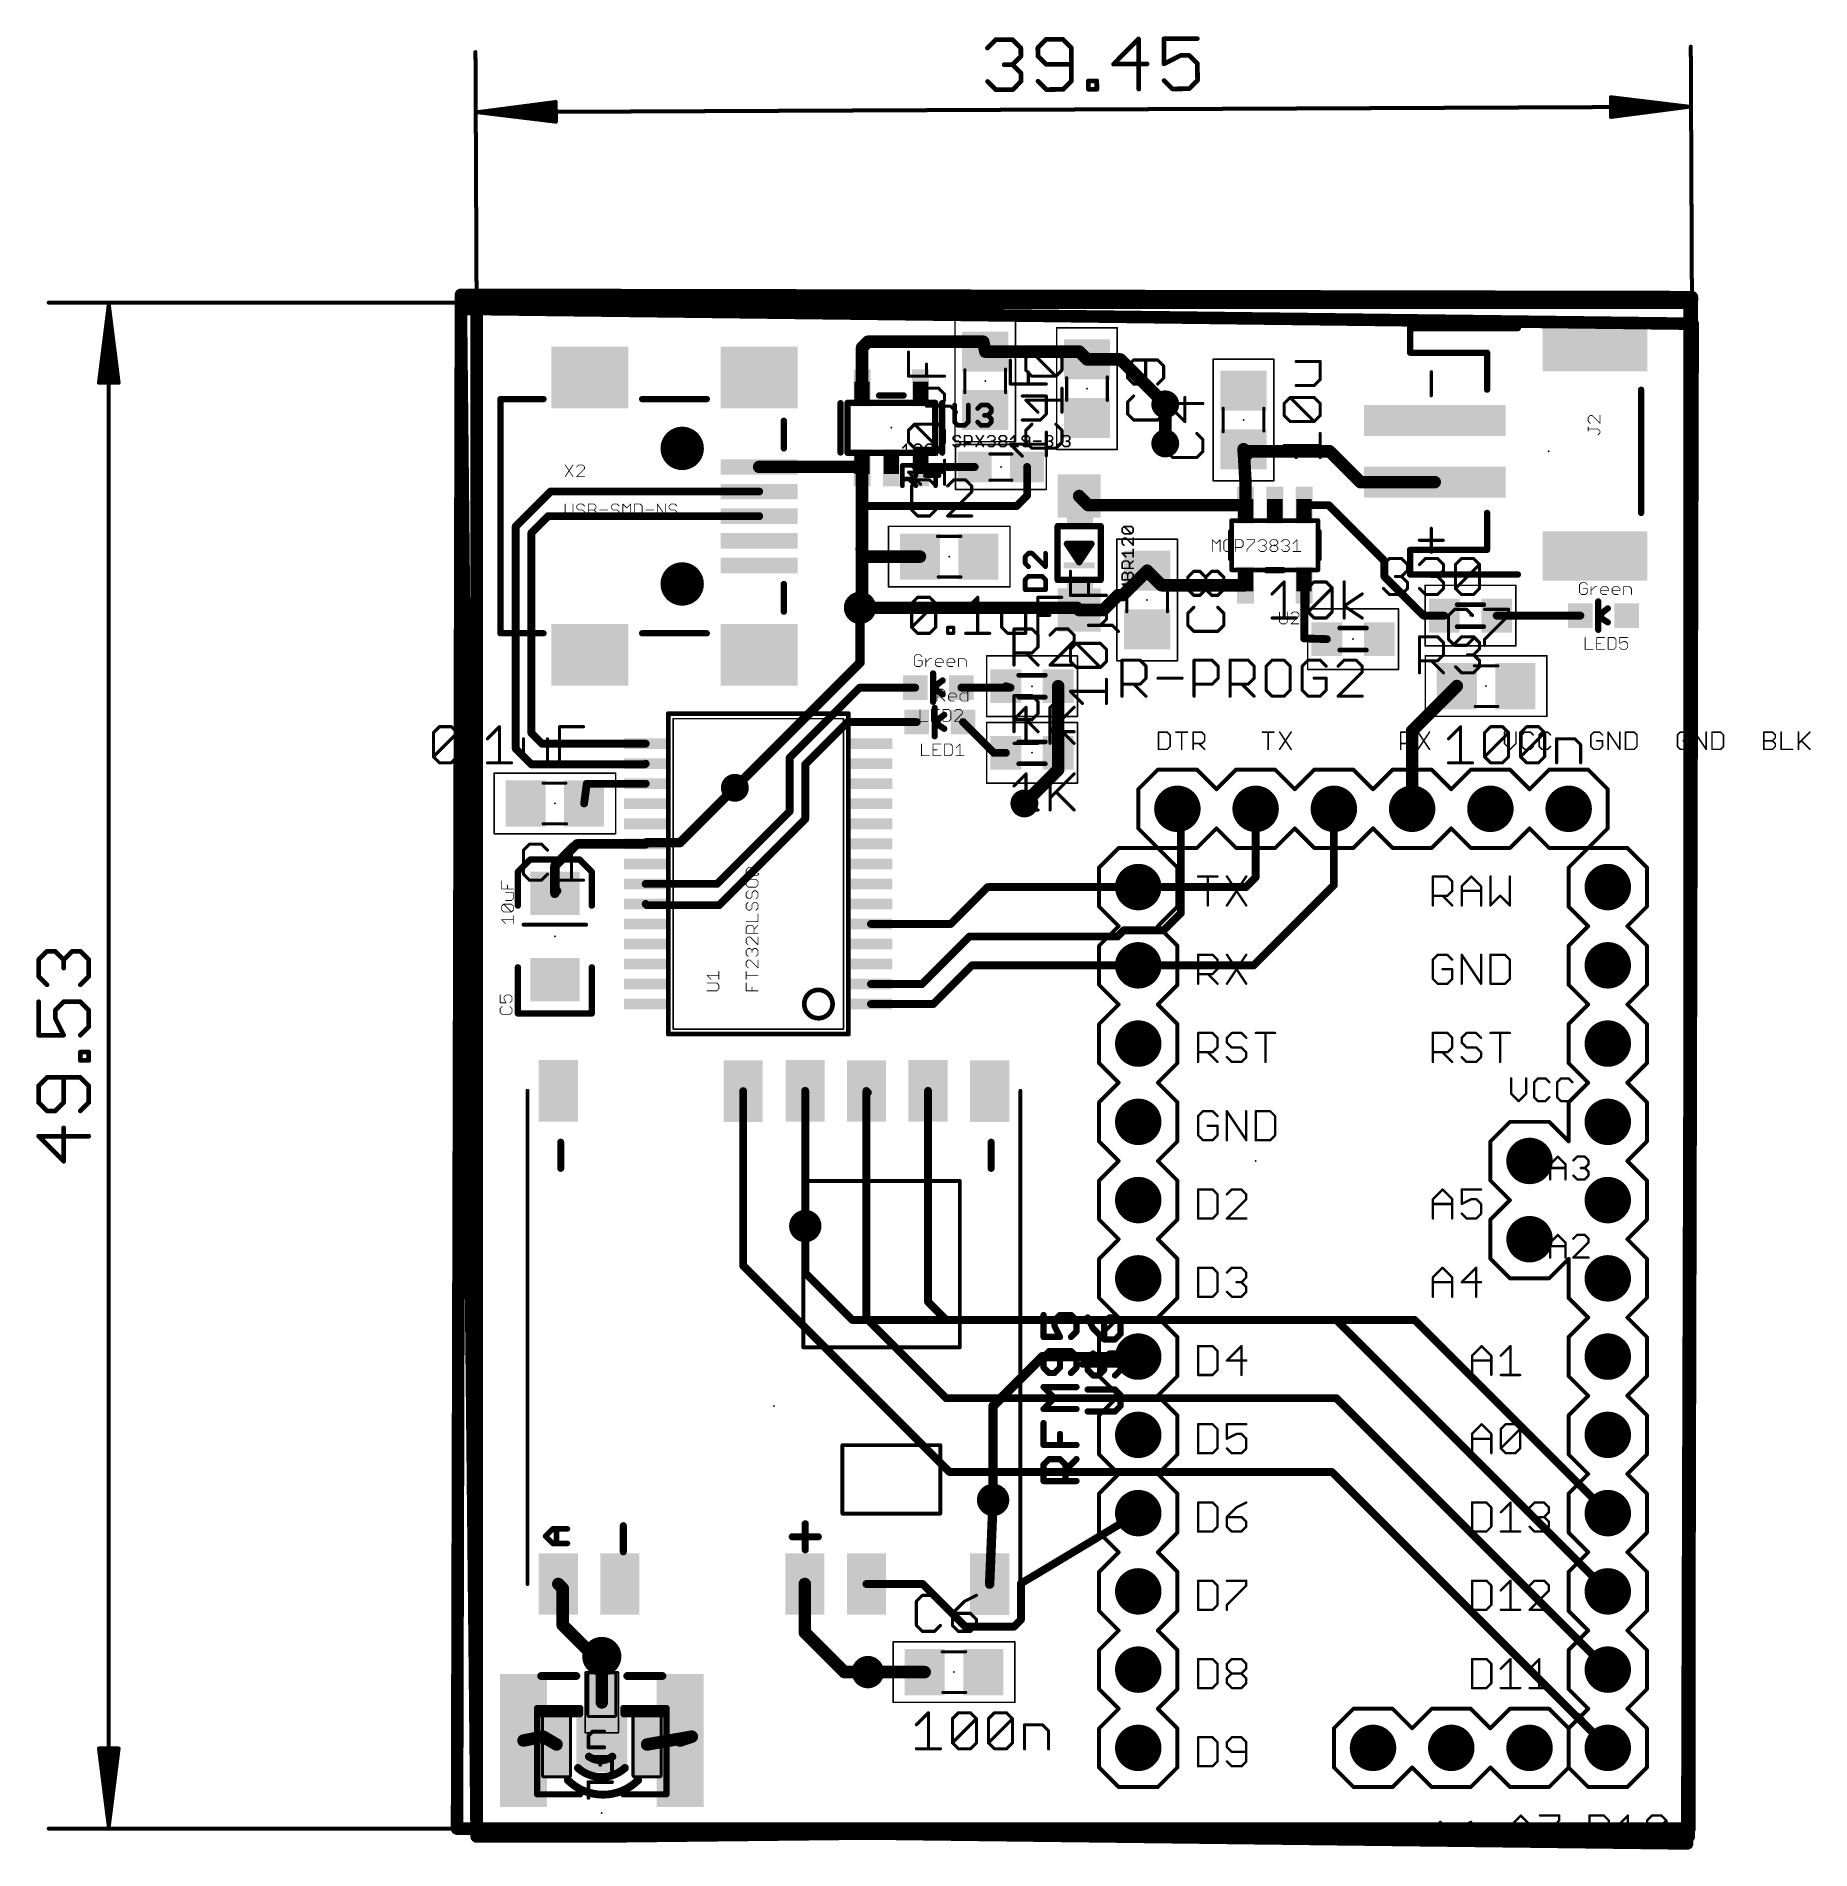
# Model space of a CAD drawing. Extents: x -14.3 to 43.3, y 12 to 70.9.
import ezdxf

# ---------------------------------------------------------------- set-up
doc = ezdxf.new("R2010")
doc.units = 0
for name, color, linetype in [('1', 22, 'CONTINUOUS'), ('16', 175, 'CONTINUOUS'), ('17', 82, 'CONTINUOUS'), ('18', 82, 'CONTINUOUS'), ('20', 7, 'CONTINUOUS'), ('21', 253, 'CONTINUOUS'), ('22', 253, 'CONTINUOUS'), ('23', 7, 'CONTINUOUS'), ('25', 253, 'CONTINUOUS'), ('27', 253, 'CONTINUOUS'), ('39', 22, 'CONTINUOUS'), ('41', 22, 'CONTINUOUS'), ('51', 253, 'CONTINUOUS')]:
    doc.layers.add(name, color=color, linetype=linetype)

# ---------------------------------------------------------------- blocks, each defined once
blk = doc.blocks.new('RECT')
blk.add_solid([(-0.5, -0.5), (0.5, -0.5), (-0.5, 0.5), (0.5, 0.5)])
blk = doc.blocks.new('RECT243840X162560R20')
at = {"const_width": 0.1016}
blk.add_lwpolyline([(0.7112, -0.4064), (0.7112, 0.4064, 0.4142), (0.6604, 0.4572), (-0.6604, 0.4572, 0.4142), (-0.7112, 0.4064), (-0.7112, -0.4064, 0.4142), (-0.6604, -0.4572), (0.6604, -0.4572, 0.4142)], format="xyb", close=True, dxfattribs=at)
blk.add_solid([(-0.6858, -0.4318), (0.6858, -0.4318), (-0.6858, 0.4318), (0.6858, 0.4318)])
blk = doc.blocks.new('ROUNDP')
at = {"const_width": 0.5}
blk.add_lwpolyline([(0, -0.25, 1), (0, 0.25, 1), (0, -0.25)], format="xyb", dxfattribs=at)
blk = doc.blocks.new('RECT325120X182880R10')
at = {"const_width": 0.0571}
blk.add_lwpolyline([(0.9874, -0.5143), (0.9874, 0.5143, 0.4142), (0.9588, 0.5429), (-0.9588, 0.5429, 0.4142), (-0.9874, 0.5143), (-0.9874, -0.5143, 0.4142), (-0.9588, -0.5429), (0.9588, -0.5429, 0.4142)], format="xyb", close=True, dxfattribs=at)
blk.add_solid([(-0.9731, -0.5286), (0.9731, -0.5286), (-0.9731, 0.5286), (0.9731, 0.5286)])
blk = doc.blocks.new('RECT352000X162560R20')
at = {"const_width": 0.1016}
blk.add_lwpolyline([(1.0492, -0.4064), (1.0492, 0.4064, 0.4142), (0.9984, 0.4572), (-0.9984, 0.4572, 0.4142), (-1.0492, 0.4064), (-1.0492, -0.4064, 0.4142), (-0.9984, -0.4572), (0.9984, -0.4572, 0.4142)], format="xyb", close=True, dxfattribs=at)
blk.add_solid([(-1.0238, -0.4318), (1.0238, -0.4318), (-1.0238, 0.4318), (1.0238, 0.4318)])
blk = doc.blocks.new('ROUNDV')
at = {"const_width": 0.5}
blk.add_lwpolyline([(0, -0.25, 1), (0, 0.25, 1), (0, -0.25)], format="xyb", dxfattribs=at)

msp = doc.modelspace()

# ---------------------------------------------------------------- linework, layer by layer
at = {"layer": '1'}
for points, const_width in [([(-0.635, 12.7), (-0.508, 62.484)], 0.4064), ([(-0.508, 62.484), (39.4462, 62.4078)], 0.4064), ([(39.4462, 62.4078), (39.2938, 12.2174)], 0.4064), ([(12.512, 60.772), (12.7, 60.96)], 0.4064), ([(12.512, 59.4661), (12.512, 60.772)], 0.4064), ([(12.7, 60.96), (16.444, 60.96)], 0.4064), ([(16.444, 60.96), (16.51, 60.64)], 0.4064), ([(16.51, 60.64), (19.558, 60.64)], 0.4064), ([(19.558, 60.64), (19.812, 60.386)], 0.4064), ([(19.812, 60.386), (20.894, 60.386)], 0.4064), ([(20.894, 60.386), (22.352, 58.928)], 0.4064), ([(22.352, 58.928), (22.352, 57.658)], 0.4064), ([(9.1728, 56.8979), (12.48, 56.8979)], 0.4064), ([(12.48, 56.8979), (12.512, 56.8659)], 0.4064), ([(24.9113, 57.2174), (24.892, 57.47)], 0.4064), ([(25.098, 57.404), (24.9113, 57.2174)], 0.4064), ([(24.9113, 57.2174), (24.958, 56.366)], 0.4064), ([(27.686, 57.404), (25.098, 57.404)], 0.4064), ([(28.686, 56.404), (27.686, 57.404)], 0.4064), ([(12.512, 55.626), (12.512, 56.8659)], 0.4064), ([(14.4421, 56.896), (14.412, 56.8659)], 0.254), ([(16.168, 56.896), (14.4421, 56.896)], 0.254), ([(17.868, 56.896), (17.868, 55.968)], 0.254), ([(24.958, 56.366), (24.958, 55.6561)], 0.4064), ([(31.098, 56.404), (28.686, 56.404)], 0.4064), ([(2.4025, 56.0979), (1.27, 54.9654)], 0.254), ([(9.1728, 56.0979), (2.4025, 56.0979)], 0.254), ([(17.868, 55.968), (17.526, 55.626)], 0.254), ([(19.8539, 55.6561), (19.558, 55.952)], 0.4064), ([(2.321, 55.2979), (1.778, 54.755)], 0.254), ([(9.1728, 55.2979), (2.321, 55.2979)], 0.254), ([(12.512, 55.626), (12.512, 54.29)], 0.4064), ([(17.526, 55.626), (12.512, 55.626)], 0.254), ([(24.958, 55.6561), (19.8539, 55.6561)], 0.4064), ([(26.858, 55.6561), (27.6559, 55.6561)], 0.254), ([(27.6559, 55.6561), (29.464, 53.848)], 0.254), ([(1.27, 54.9654), (1.27, 47.752)], 0.254), ([(1.778, 54.755), (1.778, 48.26)], 0.254), ([(12.446, 54.224), (12.512, 54.29)], 0.3048), ([(12.512, 53.8481), (12.512, 54.29)], 0.4064), ([(12.6486, 53.9847), (12.512, 53.8481)], 0.4064), ([(14.3894, 53.9847), (12.6486, 53.9847)], 0.4064), ([(12.512, 53.8481), (12.512, 52.39)], 0.4064), ([(20.9798, 52.7352), (21.764, 53.5194)], 0.4064), ([(21.764, 53.5194), (21.764, 53.528)], 0.4064), ([(22.2275, 53.0559), (21.764, 53.5194)], 0.4064), ([(29.464, 53.848), (29.464, 53.34)], 0.254), ([(24.958, 53.0559), (22.2275, 53.0559)], 0.4064), ([(26.858, 53.0559), (26.858, 51.33)], 0.254), ([(29.464, 53.34), (30.734, 52.07)], 0.254), ([(12.512, 52.39), (12.446, 52.324)], 0.4064), ([(12.446, 52.324), (19.486, 52.324)], 0.4064), ([(19.486, 52.324), (19.558, 52.252)], 0.4064), ([(19.558, 52.252), (20.3414, 52.252)], 0.4064), ([(20.3414, 52.252), (20.8246, 52.7352)], 0.4064), ([(20.8246, 52.7352), (20.9798, 52.7352)], 0.4064), ([(30.734, 52.07), (31.408, 52.07)], 0.254), ([(33.108, 52.07), (35.826, 52.07)], 0.254), ([(26.858, 51.33), (27.598, 51.308)], 0.254), ([(10.16, 47.4544), (12.4388, 49.7332)], 0.254), ([(12.4388, 49.7332), (14.236, 49.7332)], 0.254), ([(15.736, 49.7332), (17.3317, 49.7332)], 0.254), ([(17.3317, 49.7332), (17.1782, 49.7797)], 0.254), ([(18.8782, 47.6175), (18.8782, 49.7797)], 0.4064), ([(31.816, 49.784), (30.3655, 48.3335)], 0.4064), ([(31.562, 49.53), (31.816, 49.784)], 0.4064), ([(2.125, 47.913), (1.778, 48.26)], 0.254), ([(10.668, 47.244), (12.0396, 48.6156)], 0.254), ([(12.0396, 48.6156), (14.2868, 48.6156)], 0.254), ([(16.785, 47.6174), (15.7868, 48.6156)], 0.254), ([(30.3655, 48.3335), (30.3655, 45.7999)], 0.4064), ([(1.27, 47.752), (1.778, 47.244)], 0.254), ([(5.488, 47.913), (2.125, 47.913)], 0.254), ([(17.1783, 47.6174), (16.785, 47.6174)], 0.254), ([(18.8783, 47.6174), (18.8782, 47.6175)], 0.4064), ([(18.8783, 47.6174), (18.8783, 47.0723)], 0.4064), ([(1.778, 47.244), (5.469, 47.244)], 0.254), ([(5.469, 47.244), (5.488, 47.263)], 0.254), ([(10.16, 45.72), (10.16, 47.4544)], 0.254), ([(10.668, 47.244), (10.668, 45.466)], 0.254), ([(18.8783, 47.0723), (17.78, 45.974)], 0.4064), ([(3.575, 46.613), (3.49, 45.974)], 0.254), ([(5.488, 46.613), (3.575, 46.613)], 0.254), ([(8.382, 46.482), (6.604, 44.704)], 0.3048), ([(22.86, 45.6854), (22.7455, 45.7999)], 0.254), ([(27.8255, 45.7999), (27.8255, 43.3195)], 0.254), ([(7.803, 43.363), (10.16, 45.72)], 0.254), ([(10.668, 45.466), (7.874, 42.672)], 0.254), ([(22.86, 42.418), (22.86, 45.6854)], 0.254), ([(3.261, 44.663), (2.54, 43.942)], 0.3048), ([(5.488, 44.663), (3.261, 44.663)], 0.3048), ([(5.529, 44.704), (5.488, 44.663)], 0.3048), ([(6.604, 44.704), (5.529, 44.704)], 0.3048), ([(2.54, 43.942), (2.54, 43.056)], 0.3048), ([(2.54, 43.056), (2.623, 43.139)], 0.254), ([(5.488, 43.363), (7.803, 43.363)], 0.254), ([(15.393, 42.063), (16.5899, 43.2599)], 0.254), ([(16.5899, 43.2599), (21.4755, 43.2599)], 0.254), ([(27.8255, 43.3195), (25.2259, 40.7199)], 0.254), ([(5.529, 42.672), (5.488, 42.713)], 0.254), ([(7.874, 42.672), (5.529, 42.672)], 0.254), ([(22.2969, 41.8549), (22.86, 42.418)], 0.254), ([(12.8, 42.063), (15.393, 42.063)], 0.254), ([(20.8064, 41.656), (21.0053, 41.8549)], 0.254), ([(21.0053, 41.8549), (22.2969, 41.8549)], 0.254), ([(14.459, 40.113), (16.002, 41.656)], 0.254), ([(16.002, 41.656), (20.8064, 41.656)], 0.254), ([(16.0819, 40.7199), (14.825, 39.463)], 0.254), ([(16.0819, 40.7199), (21.4755, 40.7199)], 0.254), ([(25.2259, 40.7199), (21.4755, 40.7199)], 0.254), ([(12.8, 40.113), (14.459, 40.113)], 0.254), ([(12.8, 39.463), (14.825, 39.463)], 0.254), ([(8.652, 30.972), (8.652, 36.6385)], 0.254), ([(10.668, 36.6422), (10.6642, 36.646)], 0.254), ([(10.668, 32.258), (10.668, 36.6422)], 0.254), ([(12.7, 36.5925), (12.652, 36.6405)], 0.254), ([(12.652, 36.6405), (12.652, 29.258)], 0.254), ([(14.652, 36.646), (14.652, 29.798)], 0.254), ([(15.35, 24.274), (8.652, 30.972)], 0.254), ([(14.652, 29.798), (15.24, 29.21)], 0.254), ([(12.652, 29.258), (15.24, 26.67)], 0.254), ([(15.24, 29.21), (27.9054, 29.21)], 0.254), ([(27.9054, 29.21), (36.7155, 20.3999)], 0.254), ([(15.24, 26.67), (27.9054, 26.67)], 0.254), ([(27.9054, 26.67), (36.7155, 17.8599)], 0.254), ([(27.7614, 24.274), (15.35, 24.274)], 0.254), ([(36.7155, 15.3199), (27.7614, 24.274)], 0.254), ([(16.764, 23.368), (16.652, 20.6365)], 0.3048), ([(21.4755, 22.9399), (17.668, 20.6564)], 0.254), ([(2.794, 20.4965), (2.652, 20.6385)], 0.4064), ([(2.794, 19.304), (2.794, 20.4965)], 0.4064), ([(10.652, 20.6385), (10.652, 19.066)], 0.4064), ([(14.4762, 20.6385), (12.652, 20.6385)], 0.254), ([(15.8592, 19.2555), (14.4762, 20.6385)], 0.254), ([(16.652, 20.6365), (16.6333, 20.6552)], 0.254), ([(17.668, 20.6564), (17.668, 19.4787)], 0.254), ([(3.81, 18.288), (2.794, 19.304)], 0.4064), ([(17.668, 19.4787), (17.4448, 19.2555)], 0.254), ([(10.652, 19.066), (11.938, 17.78)], 0.4064), ([(17.4448, 19.2555), (15.8592, 19.2555)], 0.254), ([(4.064, 18.288), (3.81, 18.288)], 0.4064), ([(4.064, 17.0508), (4.064, 18.288)], 0.4064), ([(12.7, 17.78), (11.938, 17.78)], 0.4064), ([(14.544, 17.78), (12.7, 17.78)], 0.4064), ([(36.7155, 15.3199), (35.7341, 16.3359)], 0.254), ([(2.159, 15.6845), (1.524, 15.5575)], 0.4064), ([(2.5938, 15.4305), (2.159, 15.6845)], 0.4064), ([(5.5343, 15.4305), (6.985, 15.6845)], 0.4064), ([(6.985, 15.6845), (6.604, 15.5575)], 0.4064), ([(39.2938, 12.2174), (-0.635, 12.7)], 0.4064)]:
    msp.add_lwpolyline(points, dxfattribs=dict(at, const_width=const_width))
for points, const_width in [([(-0.5078, 62.5856, 1), (-0.5082, 62.3824)], 0.2032), ([(-0.4064, 62.4837, 1), (-0.6096, 62.4843)], 0.2032), ([(39.5478, 62.4075, 1), (39.3446, 62.4081)], 0.2032), ([(39.446, 62.3062, 1), (39.4464, 62.5094)], 0.2032), ([(12.6136, 60.772, 1), (12.4104, 60.772)], 0.2032), ([(12.4402, 60.8438, 1), (12.5838, 60.7002)], 0.2032), ([(12.7, 61.0616, 1), (12.7, 60.8584)], 0.2032), ([(12.7718, 60.8882, 1), (12.6282, 61.0318)], 0.2032), ([(16.5435, 60.9805, 1), (16.3445, 60.9395)], 0.2032), ([(16.51, 60.7416, 1), (16.51, 60.5384)], 0.2032), ([(16.4105, 60.6195, 1), (16.6095, 60.6605)], 0.2032), ([(16.444, 60.8584, 1), (16.444, 61.0616)], 0.2032), ([(19.6298, 60.7118, 1), (19.4862, 60.5682)], 0.2032), ([(19.558, 60.5384, 1), (19.558, 60.7416)], 0.2032), ([(19.812, 60.4876, 1), (19.812, 60.2844)], 0.2032), ([(19.7402, 60.3142, 1), (19.8838, 60.4578)], 0.2032), ([(20.9658, 60.4578, 1), (20.8222, 60.3142)], 0.2032), ([(20.894, 60.2844, 1), (20.894, 60.4876)], 0.2032), ([(12.4104, 59.4661, 1), (12.6136, 59.4661)], 0.2032), ([(22.4536, 58.928, 1), (22.2504, 58.928)], 0.2032), ([(22.2802, 58.8562, 1), (22.4238, 58.9998)], 0.2032), ([(22.2504, 57.658, 1), (22.4536, 57.658)], 0.2032), ([(9.1728, 56.9995, 1), (9.1728, 56.7963)], 0.2032), ([(12.5518, 56.9698, 1), (12.4081, 56.8261)], 0.2032), ([(12.48, 56.7963, 1), (12.48, 56.9995)], 0.2032), ([(24.9933, 57.4778, 1), (24.7907, 57.4622)], 0.2032), ([(25.0128, 57.2229, 1), (24.8099, 57.2118)], 0.2032), ([(24.8395, 57.2892, 1), (24.9832, 57.1455)], 0.2032), ([(24.81, 57.2096, 1), (25.0126, 57.2251)], 0.2032), ([(25.098, 57.5056, 1), (25.098, 57.3024)], 0.2032), ([(25.1698, 57.3322, 1), (25.0261, 57.4758)], 0.2032), ([(27.7578, 57.4758, 1), (27.6142, 57.3322)], 0.2032), ([(27.686, 57.3024, 1), (27.686, 57.5056)], 0.2032), ([(12.6136, 56.8659, 1), (12.4104, 56.8659)], 0.2032), ([(12.4402, 56.7941, 1), (12.5838, 56.9377)], 0.2032), ([(14.3671, 56.9108, 1), (14.4569, 56.821)], 0.127), ([(14.4421, 56.9595, 1), (14.4421, 56.8325)], 0.127), ([(14.487, 56.8511, 1), (14.3972, 56.9409)], 0.127), ([(16.168, 56.8325, 1), (16.168, 56.9595)], 0.127), ([(17.9315, 56.896, 1), (17.8045, 56.896)], 0.127), ([(25.0596, 56.366, 1), (24.8564, 56.366)], 0.2032), ([(28.686, 56.5056, 1), (28.686, 56.3024)], 0.2032), ([(28.6142, 56.3322, 1), (28.7578, 56.4758)], 0.2032), ([(31.098, 56.3024, 1), (31.098, 56.5056)], 0.2032), ([(2.4025, 56.1614, 1), (2.4025, 56.0344)], 0.127), ([(2.4474, 56.053, 1), (2.3576, 56.1428)], 0.127), ([(9.1728, 56.0344, 1), (9.1728, 56.1614)], 0.127), ([(17.8045, 55.968, 1), (17.9315, 55.968)], 0.127), ([(17.9129, 55.9231, 1), (17.8231, 56.0129)], 0.127), ([(19.6298, 56.0238, 1), (19.4862, 55.8802)], 0.2032), ([(24.8566, 56.3604, 1), (25.0594, 56.3716)], 0.2032), ([(2.321, 55.3614, 1), (2.321, 55.2344)], 0.127), ([(2.3659, 55.253, 1), (2.2761, 55.3428)], 0.127), ([(9.1728, 55.2344, 1), (9.1728, 55.3614)], 0.127), ([(12.6136, 55.626, 1), (12.4104, 55.626)], 0.2032), ([(12.4104, 55.626, 1), (12.6136, 55.626)], 0.2032), ([(12.512, 55.6895, 1), (12.512, 55.5625)], 0.127), ([(17.4811, 55.6709, 1), (17.5709, 55.5811)], 0.127), ([(17.526, 55.5625, 1), (17.526, 55.6895)], 0.127), ([(19.8539, 55.7577, 1), (19.8539, 55.5545)], 0.2032), ([(19.7821, 55.5843, 1), (19.9257, 55.7279)], 0.2032), ([(24.8564, 55.6561, 1), (25.0596, 55.6561)], 0.2032), ([(24.958, 55.5545, 1), (24.958, 55.7577)], 0.2032), ([(26.858, 55.7196, 1), (26.858, 55.5926)], 0.127), ([(27.7008, 55.701, 1), (27.611, 55.6112)], 0.127), ([(27.6559, 55.5926, 1), (27.6559, 55.7196)], 0.127), ([(1.3335, 54.9654, 1), (1.2065, 54.9654)], 0.127), ([(1.2251, 55.0103, 1), (1.3149, 54.9205)], 0.127), ([(1.8415, 54.755, 1), (1.7145, 54.755)], 0.127), ([(1.7331, 54.7999, 1), (1.8229, 54.7101)], 0.127), ([(12.3921, 54.2779, 1), (12.4999, 54.1701)], 0.1524), ([(12.6136, 54.29, 1), (12.4104, 54.29)], 0.2032), ([(12.4104, 54.29, 1), (12.6136, 54.29)], 0.2032), ([(12.5659, 54.2361, 1), (12.4581, 54.3439)], 0.1524), ([(12.6486, 54.0863, 1), (12.6486, 53.8831)], 0.2032), ([(12.7204, 53.9129, 1), (12.5767, 54.0565)], 0.2032), ([(14.3894, 53.8831, 1), (14.3894, 54.0863)], 0.2032), ([(12.6136, 53.8481, 1), (12.4104, 53.8481)], 0.2032), ([(12.4402, 53.92, 1), (12.5838, 53.7763)], 0.2032), ([(12.4104, 53.8481, 1), (12.6136, 53.8481)], 0.2032), ([(21.8656, 53.528, 1), (21.6624, 53.528)], 0.2032), ([(21.8358, 53.5912, 1), (21.6922, 53.4475)], 0.2032), ([(21.6624, 53.5194, 1), (21.8656, 53.5194)], 0.2032), ([(21.8358, 53.4475, 1), (21.6922, 53.5912)], 0.2032), ([(29.5275, 53.848, 1), (29.4005, 53.848)], 0.127), ([(29.4191, 53.8031, 1), (29.5089, 53.8929)], 0.127), ([(22.2275, 53.1575, 1), (22.2275, 52.9543)], 0.2032), ([(22.1556, 52.9841, 1), (22.2993, 53.1277)], 0.2032), ([(24.958, 52.9543, 1), (24.958, 53.1575)], 0.2032), ([(26.9215, 53.0559, 1), (26.7945, 53.0559)], 0.127), ([(29.5089, 53.3849, 1), (29.4191, 53.2951)], 0.127), ([(29.4005, 53.34, 1), (29.5275, 53.34)], 0.127), ([(12.446, 52.4256, 1), (12.446, 52.2224)], 0.2032), ([(12.3742, 52.3958, 1), (12.5178, 52.2522)], 0.2032), ([(12.4104, 52.39, 1), (12.6136, 52.39)], 0.2032), ([(12.5838, 52.3182, 1), (12.4402, 52.4618)], 0.2032), ([(19.5578, 52.3958, 1), (19.4142, 52.2522)], 0.2032), ([(19.558, 52.3536, 1), (19.558, 52.1504)], 0.2032), ([(19.486, 52.2224, 1), (19.486, 52.4256)], 0.2032), ([(19.4862, 52.1802, 1), (19.6298, 52.3238)], 0.2032), ([(20.2696, 52.3238, 1), (20.4133, 52.1802)], 0.2032), ([(20.3414, 52.1504, 1), (20.3414, 52.3536)], 0.2032), ([(20.8246, 52.8368, 1), (20.8246, 52.6336)], 0.2032), ([(20.8965, 52.6634, 1), (20.7528, 52.807)], 0.2032), ([(20.908, 52.807, 1), (21.0517, 52.6634)], 0.2032), ([(20.9798, 52.6336, 1), (20.9798, 52.8368)], 0.2032), ([(30.734, 52.1335, 1), (30.734, 52.0065)], 0.127), ([(30.6891, 52.0251, 1), (30.7789, 52.1149)], 0.127), ([(31.408, 52.0065, 1), (31.408, 52.1335)], 0.127), ([(33.108, 52.1335, 1), (33.108, 52.0065)], 0.127), ([(35.826, 52.0065, 1), (35.826, 52.1335)], 0.127), ([(26.8599, 51.3935, 1), (26.8561, 51.2665)], 0.127), ([(26.7945, 51.33, 1), (26.9215, 51.33)], 0.127), ([(27.5961, 51.2445, 1), (27.5999, 51.3715)], 0.127), ([(12.4388, 49.7967, 1), (12.4388, 49.6697)], 0.127), ([(12.4837, 49.6883, 1), (12.3939, 49.7781)], 0.127), ([(14.236, 49.6697, 1), (14.236, 49.7967)], 0.127), ([(15.736, 49.7967, 1), (15.736, 49.6697)], 0.127), ([(17.1965, 49.8404, 1), (17.1598, 49.7189)], 0.127), ([(17.3133, 49.6724, 1), (17.3501, 49.794)], 0.127), ([(17.3317, 49.6697, 1), (17.3317, 49.7967)], 0.127), ([(18.9798, 49.7797, 1), (18.7766, 49.7797)], 0.2032), ([(31.4902, 49.6018, 1), (31.6338, 49.4582)], 0.2032), ([(31.8878, 49.7122, 1), (31.7442, 49.8558)], 0.2032), ([(31.8878, 49.7122, 1), (31.7442, 49.8558)], 0.2032), ([(1.8229, 48.3049, 1), (1.7331, 48.2151)], 0.127), ([(1.7145, 48.26, 1), (1.8415, 48.26)], 0.127), ([(12.0396, 48.6791, 1), (12.0396, 48.5521)], 0.127), ([(12.0845, 48.5707, 1), (11.9947, 48.6605)], 0.127), ([(14.2868, 48.5521, 1), (14.2868, 48.6791)], 0.127), ([(15.8317, 48.6605, 1), (15.7419, 48.5707)], 0.127), ([(30.2936, 48.4053, 1), (30.4373, 48.2616)], 0.2032), ([(30.4671, 48.3335, 1), (30.2639, 48.3335)], 0.2032), ([(1.3149, 47.7969, 1), (1.2251, 47.7071)], 0.127), ([(1.2065, 47.752, 1), (1.3335, 47.752)], 0.127), ([(2.125, 47.9765, 1), (2.125, 47.8495)], 0.127), ([(2.0801, 47.8681, 1), (2.1699, 47.9579)], 0.127), ([(5.488, 47.8495, 1), (5.488, 47.9765)], 0.127), ([(16.785, 47.6809, 1), (16.785, 47.5539)], 0.127), ([(16.7401, 47.5725, 1), (16.8299, 47.6623)], 0.127), ([(17.1783, 47.5539, 1), (17.1783, 47.6809)], 0.127), ([(18.95, 47.6894, 1), (18.8063, 47.5457)], 0.2032), ([(18.7766, 47.6175, 1), (18.9798, 47.6175)], 0.2032), ([(18.9799, 47.6174, 1), (18.7767, 47.6174)], 0.2032), ([(18.8064, 47.5456, 1), (18.9501, 47.6893)], 0.2032), ([(1.778, 47.3075, 1), (1.778, 47.1805)], 0.127), ([(1.7331, 47.1991, 1), (1.8229, 47.2889)], 0.127), ([(5.4241, 47.2889, 1), (5.5139, 47.1991)], 0.127), ([(5.5329, 47.2181, 1), (5.4431, 47.3079)], 0.127), ([(5.469, 47.1805, 1), (5.469, 47.3075)], 0.127), ([(10.2235, 47.4544, 1), (10.0965, 47.4544)], 0.127), ([(10.1151, 47.4993, 1), (10.2049, 47.4095)], 0.127), ([(10.7315, 47.244, 1), (10.6045, 47.244)], 0.127), ([(10.6231, 47.2889, 1), (10.7129, 47.1991)], 0.127), ([(18.7767, 47.0723, 1), (18.9799, 47.0723)], 0.2032), ([(18.9501, 47.0004, 1), (18.8064, 47.1441)], 0.2032), ([(3.575, 46.6765, 1), (3.575, 46.5495)], 0.127), ([(3.6379, 46.6046, 1), (3.5121, 46.6214)], 0.127), ([(5.488, 46.5495, 1), (5.488, 46.6765)], 0.127), ([(8.4359, 46.4281, 1), (8.3281, 46.5359)], 0.1524), ([(3.4271, 45.9824, 1), (3.5529, 45.9656)], 0.127), ([(17.7082, 46.0458, 1), (17.8518, 45.9022)], 0.2032), ([(22.7904, 45.8448, 1), (22.7006, 45.755)], 0.127), ([(27.889, 45.7999, 1), (27.762, 45.7999)], 0.127), ([(10.0965, 45.72, 1), (10.2235, 45.72)], 0.127), ([(10.2049, 45.6751, 1), (10.1151, 45.7649)], 0.127), ([(10.6045, 45.466, 1), (10.7315, 45.466)], 0.127), ([(10.7129, 45.4211, 1), (10.6231, 45.5109)], 0.127), ([(22.9235, 45.6854, 1), (22.7965, 45.6854)], 0.127), ([(22.8151, 45.6405, 1), (22.9049, 45.7303)], 0.127), ([(30.2639, 45.7999, 1), (30.4671, 45.7999)], 0.2032), ([(3.261, 44.7392, 1), (3.261, 44.5868)], 0.1524), ([(3.3149, 44.6091, 1), (3.2071, 44.7169)], 0.1524), ([(5.4341, 44.7169, 1), (5.5419, 44.6091)], 0.1524), ([(5.529, 44.7802, 1), (5.529, 44.6278)], 0.1524), ([(5.5829, 44.6501, 1), (5.4751, 44.7579)], 0.1524), ([(5.488, 44.5868, 1), (5.488, 44.7392)], 0.1524), ([(6.5501, 44.7579, 1), (6.6579, 44.6501)], 0.1524), ([(6.604, 44.6278, 1), (6.604, 44.7802)], 0.1524), ([(2.6162, 43.942, 1), (2.4638, 43.942)], 0.1524), ([(2.4861, 43.9959, 1), (2.5939, 43.8881)], 0.1524), ([(2.4638, 43.056, 1), (2.6162, 43.056)], 0.1524), ([(2.4951, 43.1009, 1), (2.5849, 43.0111)], 0.127), ([(2.6679, 43.0941, 1), (2.5781, 43.1839)], 0.127), ([(5.488, 43.4265, 1), (5.488, 43.2995)], 0.127), ([(7.7581, 43.4079, 1), (7.8479, 43.3181)], 0.127), ([(7.803, 43.2995, 1), (7.803, 43.4265)], 0.127), ([(16.5899, 43.3234, 1), (16.5899, 43.1964)], 0.127), ([(16.6348, 43.215, 1), (16.545, 43.3048)], 0.127), ([(21.4755, 43.1964, 1), (21.4755, 43.3234)], 0.127), ([(27.762, 43.3195, 1), (27.889, 43.3195)], 0.127), ([(27.8704, 43.2746, 1), (27.7806, 43.3644)], 0.127), ([(5.5329, 42.7579, 1), (5.4431, 42.6681)], 0.127), ([(5.529, 42.7355, 1), (5.529, 42.6085)], 0.127), ([(5.4841, 42.6271, 1), (5.5739, 42.7169)], 0.127), ([(7.8291, 42.7169, 1), (7.9189, 42.6271)], 0.127), ([(7.874, 42.6085, 1), (7.874, 42.7355)], 0.127), ([(22.7965, 42.418, 1), (22.9235, 42.418)], 0.127), ([(22.9049, 42.3731, 1), (22.8151, 42.4629)], 0.127), ([(12.8, 42.1265, 1), (12.8, 41.9995)], 0.127), ([(15.3481, 42.1079, 1), (15.4379, 42.0181)], 0.127), ([(15.393, 41.9995, 1), (15.393, 42.1265)], 0.127), ([(21.0053, 41.9184, 1), (21.0053, 41.7914)], 0.127), ([(21.0502, 41.81, 1), (20.9604, 41.8998)], 0.127), ([(22.252, 41.8998, 1), (22.3418, 41.81)], 0.127), ([(22.2969, 41.7914, 1), (22.2969, 41.9184)], 0.127), ([(16.002, 41.7195, 1), (16.002, 41.5925)], 0.127), ([(16.0469, 41.6111, 1), (15.9571, 41.7009)], 0.127), ([(20.7615, 41.7009, 1), (20.8513, 41.6111)], 0.127), ([(20.8064, 41.5925, 1), (20.8064, 41.7195)], 0.127), ([(16.0819, 40.7834, 1), (16.0819, 40.6564)], 0.127), ([(16.1268, 40.675, 1), (16.037, 40.7648)], 0.127), ([(21.4755, 40.7834, 1), (21.4755, 40.6564)], 0.127), ([(21.4755, 40.6564, 1), (21.4755, 40.7834)], 0.127), ([(25.181, 40.7648, 1), (25.2708, 40.675)], 0.127), ([(25.2259, 40.6564, 1), (25.2259, 40.7834)], 0.127), ([(12.8, 40.1765, 1), (12.8, 40.0495)], 0.127), ([(14.4141, 40.1579, 1), (14.5039, 40.0681)], 0.127), ([(14.459, 40.0495, 1), (14.459, 40.1765)], 0.127), ([(12.8, 39.5265, 1), (12.8, 39.3995)], 0.127), ([(14.7801, 39.5079, 1), (14.8699, 39.4181)], 0.127), ([(14.825, 39.3995, 1), (14.825, 39.5265)], 0.127), ([(8.7155, 36.6385, 1), (8.5885, 36.6385)], 0.127), ([(10.7091, 36.6909, 1), (10.6193, 36.6011)], 0.127), ([(10.7315, 36.6422, 1), (10.6045, 36.6422)], 0.127), ([(10.6231, 36.5973, 1), (10.7129, 36.6871)], 0.127), ([(12.6969, 36.6854, 1), (12.6071, 36.5956)], 0.127), ([(12.7155, 36.6405, 1), (12.5885, 36.6405)], 0.127), ([(12.6551, 36.5476, 1), (12.7449, 36.6374)], 0.127), ([(14.7155, 36.646, 1), (14.5885, 36.646)], 0.127), ([(10.6045, 32.258, 1), (10.7315, 32.258)], 0.127), ([(8.6969, 31.0169, 1), (8.6071, 30.9271)], 0.127), ([(8.5885, 30.972, 1), (8.7155, 30.972)], 0.127), ([(14.6969, 29.8429, 1), (14.6071, 29.7531)], 0.127), ([(14.5885, 29.798, 1), (14.7155, 29.798)], 0.127), ([(12.6969, 29.3029, 1), (12.6071, 29.2131)], 0.127), ([(12.5885, 29.258, 1), (12.7155, 29.258)], 0.127), ([(15.24, 29.2735, 1), (15.24, 29.1465)], 0.127), ([(15.1951, 29.1651, 1), (15.2849, 29.2549)], 0.127), ([(27.9503, 29.2549, 1), (27.8605, 29.1651)], 0.127), ([(27.9054, 29.1465, 1), (27.9054, 29.2735)], 0.127), ([(15.24, 26.7335, 1), (15.24, 26.6065)], 0.127), ([(15.1951, 26.6251, 1), (15.2849, 26.7149)], 0.127), ([(27.9503, 26.7149, 1), (27.8605, 26.6251)], 0.127), ([(27.9054, 26.6065, 1), (27.9054, 26.7335)], 0.127), ([(15.35, 24.3375, 1), (15.35, 24.2105)], 0.127), ([(15.3051, 24.2291, 1), (15.3949, 24.3189)], 0.127), ([(27.8063, 24.3189, 1), (27.7165, 24.2291)], 0.127), ([(27.7614, 24.2105, 1), (27.7614, 24.3375)], 0.127), ([(16.8401, 23.3649, 1), (16.6879, 23.3711)], 0.1524), ([(21.5081, 22.8854, 1), (21.4428, 22.9944)], 0.127), ([(2.7238, 20.7103, 1), (2.5802, 20.5667)], 0.2032), ([(2.8956, 20.4965, 1), (2.6924, 20.4965)], 0.2032), ([(2.7222, 20.4247, 1), (2.8658, 20.5683)], 0.2032), ([(10.7536, 20.6385, 1), (10.5504, 20.6385)], 0.2032), ([(12.652, 20.702, 1), (12.652, 20.575)], 0.127), ([(14.5211, 20.6834, 1), (14.4313, 20.5936)], 0.127), ([(14.4762, 20.575, 1), (14.4762, 20.702)], 0.127), ([(16.5759, 20.6396, 1), (16.7281, 20.6334)], 0.1524), ([(16.6782, 20.7001, 1), (16.5884, 20.6103)], 0.127), ([(16.6071, 20.5916, 1), (16.6969, 20.6814)], 0.127), ([(17.7315, 20.6564, 1), (17.6045, 20.6564)], 0.127), ([(17.6353, 20.7109, 1), (17.7007, 20.602)], 0.127), ([(36.6706, 20.355, 1), (36.7604, 20.4448)], 0.127), ([(2.8658, 19.3758, 1), (2.7222, 19.2322)], 0.2032), ([(17.6045, 19.4787, 1), (17.7315, 19.4787)], 0.127), ([(17.7129, 19.4338, 1), (17.6231, 19.5236)], 0.127), ([(2.6924, 19.304, 1), (2.8956, 19.304)], 0.2032), ([(10.5504, 19.066, 1), (10.7536, 19.066)], 0.2032), ([(10.7238, 19.1378, 1), (10.5802, 18.9942)], 0.2032), ([(15.8592, 19.319, 1), (15.8592, 19.192)], 0.127), ([(15.8143, 19.2106, 1), (15.9041, 19.3004)], 0.127), ([(17.3999, 19.3004, 1), (17.4897, 19.2106)], 0.127), ([(17.4448, 19.192, 1), (17.4448, 19.319)], 0.127), ([(3.81, 18.3896, 1), (3.81, 18.1864)], 0.2032), ([(3.7382, 18.2162, 1), (3.8818, 18.3598)], 0.2032), ([(4.1656, 18.288, 1), (3.9624, 18.288)], 0.2032), ([(4.064, 18.1864, 1), (4.064, 18.3896)], 0.2032), ([(11.938, 17.8816, 1), (11.938, 17.6784)], 0.2032), ([(11.8662, 17.7082, 1), (12.0098, 17.8518)], 0.2032), ([(12.7, 17.8816, 1), (12.7, 17.6784)], 0.2032), ([(12.7, 17.6784, 1), (12.7, 17.8816)], 0.2032), ([(14.544, 17.6784, 1), (14.544, 17.8816)], 0.2032), ([(36.6706, 17.815, 1), (36.7604, 17.9048)], 0.127), ([(3.9624, 17.0508, 1), (4.1656, 17.0508)], 0.2032), ([(35.7798, 16.38, 1), (35.6884, 16.2918)], 0.127), ([(1.5041, 15.6571, 1), (1.5439, 15.4579)], 0.2032), ([(2.2103, 15.7722, 1), (2.1077, 15.5968)], 0.2032), ([(2.1789, 15.5849, 1), (2.1391, 15.7841)], 0.2032), ([(2.5425, 15.3428, 1), (2.645, 15.5182)], 0.2032), ([(5.5167, 15.5306, 1), (5.5518, 15.3304)], 0.2032), ([(6.5719, 15.6539, 1), (6.6361, 15.4611)], 0.2032), ([(7.0171, 15.5881, 1), (6.9529, 15.7809)], 0.2032), ([(7.0025, 15.5844, 1), (6.9675, 15.7846)], 0.2032), ([(36.6698, 15.2758, 1), (36.7611, 15.364)], 0.127), ([(36.6706, 15.275, 1), (36.7604, 15.3648)], 0.127), ([(-0.6338, 12.8016, 1), (-0.6362, 12.5984)], 0.2032), ([(-0.7366, 12.7003, 1), (-0.5334, 12.6997)], 0.2032), ([(39.2926, 12.1158, 1), (39.295, 12.319)], 0.2032), ([(39.1922, 12.2177, 1), (39.3954, 12.2171)], 0.2032)]:
    msp.add_lwpolyline(points, format="xyb", dxfattribs=dict(at, const_width=const_width))
at = {"layer": '16'}
for points, const_width in [([(0, 12.446), (-0.508, 62.0268)], 0.4064), ([(-0.508, 62.0268), (39.4716, 61.5442)], 0.4064), ([(39.4716, 61.5442), (39.3446, 12.446)], 0.4064), ([(12.446, 50.546), (12.446, 52.324)], 0.3048), ([(8.382, 46.482), (12.446, 50.546)], 0.3048), ([(25.2855, 45.7999), (25.2855, 43.5735)], 0.254), ([(25.2855, 43.5735), (24.9719, 43.2599)], 0.254), ([(21.4755, 43.2599), (24.9719, 43.2599)], 0.254), ([(10.668, 32.258), (10.668, 30.734)], 0.254), ([(12.192, 29.21), (10.668, 30.734)], 0.254), ([(30.4454, 29.21), (12.192, 29.21)], 0.254), ([(36.7155, 22.9399), (30.4454, 29.21)], 0.254), ([(18.3679, 28.0199), (16.764, 26.416)], 0.3048), ([(21.4755, 28.0199), (18.3679, 28.0199)], 0.3048), ([(16.764, 26.416), (16.764, 23.368)], 0.3048), ([(4.064, 18.288), (4.064, 16.7967)], 0.4064), ([(4.318, 12.446), (0, 12.446)], 0.4064), ([(27.432, 12.7), (4.318, 12.446)], 0.4064), ([(39.3446, 12.446), (27.432, 12.7)], 0.4064)]:
    msp.add_lwpolyline(points, dxfattribs=dict(at, const_width=const_width))
for points, const_width in [([(-0.4064, 62.0278, 1), (-0.6096, 62.0258)], 0.2032), ([(-0.5068, 62.1284, 1), (-0.5092, 61.9252)], 0.2032), ([(39.5732, 61.5439, 1), (39.37, 61.5445)], 0.2032), ([(39.4704, 61.4426, 1), (39.4728, 61.6458)], 0.2032), ([(12.5222, 52.324, 1), (12.3698, 52.324)], 0.1524), ([(12.3698, 50.546, 1), (12.5222, 50.546)], 0.1524), ([(12.4999, 50.4921, 1), (12.3921, 50.5999)], 0.1524), ([(8.3281, 46.5359, 1), (8.4359, 46.4281)], 0.1524), ([(25.349, 45.7999, 1), (25.222, 45.7999)], 0.127), ([(25.222, 43.5735, 1), (25.349, 43.5735)], 0.127), ([(25.3304, 43.5286, 1), (25.2406, 43.6184)], 0.127), ([(21.4755, 43.3234, 1), (21.4755, 43.1964)], 0.127), ([(24.927, 43.3048, 1), (25.0168, 43.215)], 0.127), ([(24.9719, 43.1964, 1), (24.9719, 43.3234)], 0.127), ([(10.7315, 32.258, 1), (10.6045, 32.258)], 0.127), ([(10.7129, 30.7789, 1), (10.6231, 30.6891)], 0.127), ([(10.6045, 30.734, 1), (10.7315, 30.734)], 0.127), ([(12.192, 29.2735, 1), (12.192, 29.1465)], 0.127), ([(12.1471, 29.1651, 1), (12.2369, 29.2549)], 0.127), ([(30.4903, 29.2549, 1), (30.4005, 29.1651)], 0.127), ([(30.4454, 29.1465, 1), (30.4454, 29.2735)], 0.127), ([(18.3679, 28.0961, 1), (18.3679, 27.9437)], 0.1524), ([(18.4218, 27.966, 1), (18.314, 28.0738)], 0.1524), ([(21.4755, 27.9437, 1), (21.4755, 28.0961)], 0.1524), ([(16.8402, 26.416, 1), (16.6878, 26.416)], 0.1524), ([(16.7101, 26.4699, 1), (16.8179, 26.3621)], 0.1524), ([(16.6878, 23.368, 1), (16.8402, 23.368)], 0.1524), ([(36.6706, 22.895, 1), (36.7604, 22.9848)], 0.127), ([(4.1656, 18.288, 1), (3.9624, 18.288)], 0.2032), ([(3.9624, 16.7967, 1), (4.1656, 16.7967)], 0.2032), ([(0, 12.5476, 1), (0, 12.3444)], 0.2032), ([(-0.1016, 12.445, 1), (0.1016, 12.447)], 0.2032), ([(4.3169, 12.5476, 1), (4.3191, 12.3444)], 0.2032), ([(4.318, 12.3444, 1), (4.318, 12.5476)], 0.2032), ([(27.4342, 12.8016, 1), (27.4298, 12.5984)], 0.2032), ([(27.4331, 12.5984, 1), (27.4309, 12.8016)], 0.2032), ([(39.243, 12.4463, 1), (39.4462, 12.4457)], 0.2032), ([(39.3424, 12.3444, 1), (39.3468, 12.5476)], 0.2032)]:
    msp.add_lwpolyline(points, format="xyb", dxfattribs=dict(at, const_width=const_width))
at = {"layer": '20'}
for points, const_width in [([(16.5793, 70.4919), (16.849, 70.7645)], 0.1524), ([(16.849, 70.7645), (17.3914, 70.7673)], 0.1524), ([(17.3914, 70.7673), (17.664, 70.4976)], 0.1524), ([(18.4862, 70.773), (18.2164, 70.5005)], 0.1524), ([(19.0285, 70.7759), (18.4862, 70.773)], 0.1524), ([(19.3011, 70.5061), (19.0285, 70.7759)], 0.1524), ([(21.4842, 70.7887), (20.675, 69.971)], 0.1524), ([(21.4927, 69.1618), (21.4842, 70.7887)], 0.1524), ([(23.3925, 70.7987), (22.3078, 70.793)], 0.1524), ([(22.3078, 70.793), (22.3121, 69.9796)], 0.1524), ([(0, 62.23), (-0.0366, 70.3604)], 0.13), ([(17.6654, 70.2264), (17.3956, 69.9538)], 0.1524), ([(17.664, 70.4976), (17.6654, 70.2264)], 0.1524), ([(18.2164, 70.5005), (18.2179, 70.2293)], 0.1524), ([(18.2179, 70.2293), (18.4904, 69.9596)], 0.1524), ([(19.3068, 69.4215), (19.3011, 70.5061)], 0.1524), ([(20.675, 69.971), (21.7596, 69.9767)], 0.1524), ([(22.3121, 69.9796), (22.853, 70.2536)], 0.1524), ([(22.853, 70.2536), (23.1242, 70.255)], 0.1524), ([(23.1242, 70.255), (23.3968, 69.9852)], 0.1524), ([(23.3968, 69.9852), (23.3996, 69.4429)], 0.1524), ([(39.4462, 62.4078), (39.4096, 70.5382)], 0.13), ([(16.8576, 69.1375), (16.585, 69.4072)], 0.1524), ([(17.3956, 69.9538), (17.1245, 69.9524)], 0.1524), ([(17.3956, 69.9538), (17.6682, 69.6841)], 0.1524), ([(17.6696, 69.4129), (17.3999, 69.1403)], 0.1524), ([(17.6682, 69.6841), (17.6696, 69.4129)], 0.1524), ([(18.2221, 69.4158), (18.4947, 69.1461)], 0.1524), ([(18.4904, 69.9596), (19.3039, 69.9638)], 0.1524), ([(19.037, 69.1489), (19.3068, 69.4215)], 0.1524), ([(19.8592, 69.4244), (20.1304, 69.4258)], 0.1524), ([(19.8607, 69.1532), (19.8592, 69.4244)], 0.1524), ([(20.1304, 69.4258), (20.1318, 69.1546)], 0.1524), ([(22.5875, 69.1675), (22.3149, 69.4372)], 0.1524), ([(23.3996, 69.4429), (23.1299, 69.1703)], 0.1524), ([(17.3999, 69.1403), (16.8576, 69.1375)], 0.1524), ([(18.4947, 69.1461), (19.037, 69.1489)], 0.1524), ([(20.1318, 69.1546), (19.8607, 69.1532)], 0.1524), ([(23.1299, 69.1703), (22.5875, 69.1675)], 0.1524), ([(39.3533, 68.5879), (36.8169, 68.8958)], 0.13), ([(36.8169, 68.8958), (36.8198, 68.2573)], 0.13), ([(39.3533, 68.5879), (36.8172, 68.8365)], 0.13), ([(0.0371, 68.4107), (2.5707, 68.7414)], 0.13), ([(0.0371, 68.4107), (2.5709, 68.6821)], 0.13), ([(0.0371, 68.4107), (39.3533, 68.5879)], 0.13), ([(0.0371, 68.4107), (2.5715, 68.5521)], 0.13), ([(2.5736, 68.1029), (0.0371, 68.4107)], 0.13), ([(2.5727, 68.2922), (0.0371, 68.4107)], 0.13), ([(2.5733, 68.1622), (0.0371, 68.4107)], 0.13), ([(2.5707, 68.7414), (2.5736, 68.1029)], 0.13), ([(39.3533, 68.5879), (36.8178, 68.7065)], 0.13), ([(36.819, 68.4465), (39.3533, 68.5879)], 0.13), ([(36.8195, 68.3165), (39.3533, 68.5879)], 0.13), ([(36.8198, 68.2573), (39.3533, 68.5879)], 0.13), ([(39.37, 62.23), (0, 62.23)], 0.4064), ([(0, 62.23), (0, 12.7)], 0.4064), ([(39.37, 12.7), (39.37, 62.23)], 0.4064), ([(0, 62.23), (-13.888, 62.23)], 0.13), ([(-11.938, 62.165), (-12.2572, 59.63)], 0.13), ([(-11.938, 62.165), (-12.198, 59.63)], 0.13), ([(-11.938, 62.165), (-12.068, 59.63)], 0.13), ([(-11.938, 62.165), (-11.938, 12.765)], 0.13), ([(-11.6188, 59.63), (-11.938, 62.165)], 0.13), ([(-11.808, 59.63), (-11.938, 62.165)], 0.13), ([(-11.678, 59.63), (-11.938, 62.165)], 0.13), ([(-12.2572, 59.63), (-11.6188, 59.63)], 0.13), ([(-14.2157, 40.9027), (-13.9445, 41.1738)], 0.1524), ([(-13.9445, 41.1738), (-13.6734, 41.1738)], 0.1524), ([(-13.6734, 41.1738), (-13.4022, 40.9027)], 0.1524), ([(-13.4022, 40.9027), (-13.131, 41.1738)], 0.1524), ([(-13.131, 41.1738), (-12.8599, 41.1738)], 0.1524), ([(-12.8599, 41.1738), (-12.5887, 40.9027)], 0.1524), ([(-14.2157, 40.3603), (-14.2157, 40.9027)], 0.1524), ([(-13.4022, 40.9027), (-13.4022, 40.6315)], 0.1524), ([(-12.5887, 40.9027), (-12.5887, 40.3603)], 0.1524), ([(-13.9445, 40.0892), (-14.2157, 40.3603)], 0.1524), ([(-12.5887, 40.3603), (-12.8599, 40.0892)], 0.1524), ([(-14.2157, 39.5367), (-14.2157, 38.452)], 0.1524), ([(-13.6734, 39.2655), (-13.4022, 39.5367)], 0.1524), ([(-13.4022, 39.5367), (-12.8599, 39.5367)], 0.1524), ([(-12.8599, 39.5367), (-12.5887, 39.2655)], 0.1524), ([(-13.6734, 38.9943), (-13.6734, 39.2655)], 0.1524), ([(-13.4022, 38.452), (-13.6734, 38.9943)], 0.1524), ([(-12.5887, 39.2655), (-12.5887, 38.7232)], 0.1524), ([(-14.2157, 38.452), (-13.4022, 38.452)], 0.1524), ([(-12.5887, 38.7232), (-12.8599, 38.452)], 0.1524), ([(-12.8599, 37.6334), (-12.8599, 37.9046)], 0.1524), ([(-12.8599, 37.9046), (-12.5887, 37.9046)], 0.1524), ([(-12.5887, 37.6334), (-12.8599, 37.6334)], 0.1524), ([(-12.5887, 37.9046), (-12.5887, 37.6334)], 0.1524), ([(-13.9445, 37.0809), (-14.2157, 36.8098)], 0.1524), ([(-12.8599, 37.0809), (-13.9445, 37.0809)], 0.1524), ([(-13.4022, 36.2674), (-13.4022, 37.0809)], 0.1524), ([(-12.5887, 36.8098), (-12.8599, 37.0809)], 0.1524), ([(-14.2157, 36.8098), (-14.2157, 36.2674)], 0.1524), ([(-12.5887, 36.2674), (-12.5887, 36.8098)], 0.1524), ([(-14.2157, 36.2674), (-13.9445, 35.9963)], 0.1524), ([(-13.9445, 35.9963), (-13.6734, 35.9963)], 0.1524), ([(-13.6734, 35.9963), (-13.4022, 36.2674)], 0.1524), ([(-12.8599, 35.9963), (-12.5887, 36.2674)], 0.1524), ([(-13.4022, 34.3591), (-13.4022, 35.4438)], 0.1524), ([(-12.5887, 35.1726), (-14.2157, 35.1726)], 0.1524), ([(-14.2157, 35.1726), (-13.4022, 34.3591)], 0.1524), ([(-11.938, 12.765), (-12.2572, 15.3)], 0.13), ([(-12.2572, 15.3), (-11.6188, 15.3)], 0.13), ([(-11.938, 12.765), (-12.198, 15.3)], 0.13), ([(-11.938, 12.765), (-12.068, 15.3)], 0.13), ([(-11.6188, 15.3), (-11.938, 12.765)], 0.13), ([(-11.808, 15.3), (-11.938, 12.765)], 0.13), ([(-11.678, 15.3), (-11.938, 12.765)], 0.13), ([(0, 12.7), (-13.888, 12.7)], 0.13), ([(0, 12.7), (39.37, 12.7)], 0.4064)]:
    msp.add_lwpolyline(points, dxfattribs=dict(at, const_width=const_width))
for points, const_width in [([(16.8488, 70.8026, 1), (16.8492, 70.7264)], 0.0762), ([(16.8761, 70.7377, 1), (16.822, 70.7913)], 0.0762), ([(17.4182, 70.7944, 1), (17.3646, 70.7402)], 0.0762), ([(17.3916, 70.7292, 1), (17.3912, 70.8054)], 0.0762), ([(18.486, 70.8111, 1), (18.4864, 70.7349)], 0.0762), ([(18.5133, 70.7462, 1), (18.4591, 70.7998)], 0.0762), ([(19.0553, 70.803, 1), (19.0017, 70.7488)], 0.0762), ([(19.0287, 70.7378, 1), (19.0283, 70.814)], 0.0762), ([(21.5223, 70.7889, 1), (21.4461, 70.7885)], 0.0762), ([(21.5113, 70.7619, 1), (21.4571, 70.8155)], 0.0762), ([(22.3076, 70.8311, 1), (22.308, 70.7549)], 0.0762), ([(22.3459, 70.7932, 1), (22.2697, 70.7928)], 0.0762), ([(23.3927, 70.7606, 1), (23.3923, 70.8368)], 0.0762), ([(-0.0041, 70.3606, 1), (-0.0691, 70.3603)], 0.065), ([(16.5522, 70.5187, 1), (16.6064, 70.4651)], 0.0762), ([(17.7021, 70.4978, 1), (17.6259, 70.4974)], 0.0762), ([(17.6273, 70.2262, 1), (17.7035, 70.2266)], 0.0762), ([(17.6372, 70.4705, 1), (17.6908, 70.5246)], 0.0762), ([(17.6925, 70.1996, 1), (17.6383, 70.2532)], 0.0762), ([(18.2545, 70.5007, 1), (18.1783, 70.5003)], 0.0762), ([(18.1894, 70.5273, 1), (18.2435, 70.4737)], 0.0762), ([(18.2447, 70.2564, 1), (18.1911, 70.2022)], 0.0762), ([(18.1798, 70.2291, 1), (18.256, 70.2295)], 0.0762), ([(19.3392, 70.5063, 1), (19.263, 70.5059)], 0.0762), ([(19.2743, 70.4791, 1), (19.3279, 70.5332)], 0.0762), ([(20.6748, 70.0091, 1), (20.6752, 69.9329)], 0.0762), ([(21.7598, 69.9386, 1), (21.7594, 70.0148)], 0.0762), ([(22.2949, 70.0136, 1), (22.3293, 69.9456)], 0.0762), ([(22.8528, 70.2917, 1), (22.8532, 70.2155)], 0.0762), ([(22.8702, 70.2196, 1), (22.8358, 70.2876)], 0.0762), ([(23.151, 70.2821, 1), (23.0974, 70.2279)], 0.0762), ([(23.1244, 70.2169, 1), (23.124, 70.2931)], 0.0762), ([(23.4349, 69.9854, 1), (23.3587, 69.985)], 0.0762), ([(23.37, 69.9582, 1), (23.4236, 70.0123)], 0.0762), ([(39.4421, 70.5384, 1), (39.3771, 70.5381)], 0.065), ([(16.6118, 69.4343, 1), (16.5582, 69.3802)], 0.0762), ([(17.1243, 69.9905, 1), (17.1247, 69.9143)], 0.0762), ([(17.4224, 69.9809, 1), (17.3688, 69.9267)], 0.0762), ([(17.3685, 69.9806, 1), (17.4227, 69.927)], 0.0762), ([(17.3958, 69.9157, 1), (17.3954, 69.9919)], 0.0762), ([(17.7063, 69.6843, 1), (17.6301, 69.6839)], 0.0762), ([(17.6414, 69.657, 1), (17.695, 69.7112)], 0.0762), ([(17.6967, 69.3861, 1), (17.6425, 69.4397)], 0.0762), ([(18.2489, 69.4429, 1), (18.1953, 69.3887)], 0.0762), ([(18.4902, 69.9977, 1), (18.4906, 69.9215)], 0.0762), ([(18.4636, 69.9325, 1), (18.5172, 69.9866)], 0.0762), ([(19.2687, 69.4213, 1), (19.3449, 69.4217)], 0.0762), ([(19.3338, 69.3947, 1), (19.2797, 69.4483)], 0.0762), ([(19.3041, 69.9257, 1), (19.3037, 70.0019)], 0.0762), ([(19.8591, 69.4625, 1), (19.8594, 69.3863)], 0.0762), ([(19.8973, 69.4246, 1), (19.8212, 69.4242)], 0.0762), ([(20.1685, 69.426, 1), (20.0923, 69.4256)], 0.0762), ([(20.1306, 69.3877, 1), (20.1302, 69.4639)], 0.0762), ([(20.6479, 69.9978, 1), (20.7021, 69.9442)], 0.0762), ([(22.274, 69.9794, 1), (22.3502, 69.9798)], 0.0762), ([(22.3417, 69.4643, 1), (22.2881, 69.4102)], 0.0762), ([(23.3615, 69.4427, 1), (23.4377, 69.4431)], 0.0762), ([(23.4267, 69.4161, 1), (23.3725, 69.4697)], 0.0762), ([(16.8574, 69.1756, 1), (16.8578, 69.0994)], 0.0762), ([(16.8308, 69.1104, 1), (16.8844, 69.1646)], 0.0762), ([(17.3728, 69.1671, 1), (17.427, 69.1135)], 0.0762), ([(17.4001, 69.1022, 1), (17.3997, 69.1784)], 0.0762), ([(17.6315, 69.4127, 1), (17.7077, 69.4131)], 0.0762), ([(18.4945, 69.1842, 1), (18.4949, 69.108)], 0.0762), ([(18.4679, 69.119, 1), (18.5215, 69.1732)], 0.0762), ([(19.0099, 69.1757, 1), (19.0641, 69.1221)], 0.0762), ([(19.0372, 69.1108, 1), (19.0368, 69.187)], 0.0762), ([(19.8605, 69.1913, 1), (19.8609, 69.1151)], 0.0762), ([(19.8226, 69.153, 1), (19.8988, 69.1534)], 0.0762), ([(20.0937, 69.1544, 1), (20.1699, 69.1548)], 0.0762), ([(20.132, 69.1165, 1), (20.1316, 69.1927)], 0.0762), ([(21.4546, 69.1616, 1), (21.5308, 69.162)], 0.0762), ([(22.5873, 69.2056, 1), (22.5877, 69.1294)], 0.0762), ([(22.5607, 69.1404, 1), (22.6143, 69.1946)], 0.0762), ([(23.1028, 69.1971, 1), (23.1569, 69.1435)], 0.0762), ([(23.13, 69.1322, 1), (23.1297, 69.2084)], 0.0762), ([(36.8494, 68.8959, 1), (36.7844, 68.8956)], 0.065), ([(36.8208, 68.928, 1), (36.813, 68.8635)], 0.065), ([(36.8204, 68.8689, 1), (36.814, 68.8042)], 0.065), ([(0.0403, 68.4431, 1), (0.034, 68.3784)], 0.065), ([(0.037, 68.4432, 1), (0.0373, 68.3782)], 0.065), ([(0.0353, 68.4432, 1), (0.039, 68.3783)], 0.065), ([(0.0329, 68.443, 1), (0.0413, 68.3785)], 0.065), ([(0.0411, 68.443, 1), (0.0332, 68.3785)], 0.065), ([(0.0387, 68.4432, 1), (0.0356, 68.3783)], 0.065), ([(0.0337, 68.443, 1), (0.0406, 68.3784)], 0.065), ([(2.6032, 68.7415, 1), (2.5382, 68.7412)], 0.065), ([(2.5749, 68.7092, 1), (2.5665, 68.7736)], 0.065), ([(2.5744, 68.6498, 1), (2.5675, 68.7145)], 0.065), ([(2.5733, 68.5197, 1), (2.5697, 68.5846)], 0.065), ([(2.5712, 68.2597, 1), (2.5742, 68.3246)], 0.065), ([(36.8193, 68.739, 1), (36.8163, 68.674)], 0.065), ([(36.8171, 68.479, 1), (36.8208, 68.4141)], 0.065), ([(36.8161, 68.3488, 1), (36.823, 68.2842)], 0.065), ([(36.8156, 68.2895, 1), (36.824, 68.225)], 0.065), ([(36.7873, 68.2571, 1), (36.8523, 68.2574)], 0.065), ([(39.3575, 68.5557, 1), (39.3491, 68.6202)], 0.065), ([(39.3494, 68.5557, 1), (39.3573, 68.6202)], 0.065), ([(39.3568, 68.5556, 1), (39.3499, 68.6203)], 0.065), ([(39.3502, 68.5556, 1), (39.3565, 68.6203)], 0.065), ([(39.3552, 68.5555, 1), (39.3515, 68.6204)], 0.065), ([(39.3518, 68.5555, 1), (39.3549, 68.6204)], 0.065), ([(39.3535, 68.5554, 1), (39.3532, 68.6204)], 0.065), ([(2.5411, 68.1028, 1), (2.6061, 68.1031)], 0.065), ([(2.5696, 68.0706, 1), (2.5775, 68.1352)], 0.065), ([(2.5701, 68.1298, 1), (2.5765, 68.1945)], 0.065), ([(0, 62.3316, 1), (0, 62.1284)], 0.2032), ([(0.1016, 62.23, 1), (-0.1016, 62.23)], 0.2032), ([(39.4716, 62.23, 1), (39.2684, 62.23)], 0.2032), ([(39.37, 62.1284, 1), (39.37, 62.3316)], 0.2032), ([(39.4137, 62.4077, 1), (39.4787, 62.4079)], 0.065), ([(-13.888, 62.2625, 1), (-13.888, 62.1975)], 0.065), ([(-11.9055, 62.165, 1), (-11.9705, 62.165)], 0.065), ([(-11.9058, 62.1691, 1), (-11.9702, 62.1609)], 0.065), ([(-11.9055, 62.1633, 1), (-11.9705, 62.1667)], 0.065), ([(-11.9055, 62.1667, 1), (-11.9705, 62.1633)], 0.065), ([(-11.9057, 62.1683, 1), (-11.9703, 62.1617)], 0.065), ([(-11.9057, 62.1617, 1), (-11.9703, 62.1683)], 0.065), ([(-11.9058, 62.1609, 1), (-11.9702, 62.1691)], 0.065), ([(-0.0325, 62.2299, 1), (0.0325, 62.2301)], 0.065), ([(0, 62.1975, 1), (0, 62.2625)], 0.065), ([(-12.2895, 59.6341, 1), (-12.225, 59.6259)], 0.065), ([(-12.2572, 59.6625, 1), (-12.2572, 59.5975)], 0.065), ([(-12.2303, 59.6333, 1), (-12.1657, 59.6267)], 0.065), ([(-12.1005, 59.6317, 1), (-12.0355, 59.6283)], 0.065), ([(-11.8405, 59.6283, 1), (-11.7755, 59.6317)], 0.065), ([(-11.7103, 59.6267, 1), (-11.6457, 59.6333)], 0.065), ([(-11.651, 59.6259, 1), (-11.5865, 59.6341)], 0.065), ([(-11.6188, 59.5975, 1), (-11.6188, 59.6625)], 0.065), ([(-13.9445, 41.2119, 1), (-13.9445, 41.1357)], 0.0762), ([(-13.9176, 41.1469, 1), (-13.9715, 41.2008)], 0.0762), ([(-13.6464, 41.2008, 1), (-13.7003, 41.1469)], 0.0762), ([(-13.6734, 41.1357, 1), (-13.6734, 41.2119)], 0.0762), ([(-13.131, 41.2119, 1), (-13.131, 41.1357)], 0.0762), ([(-13.1041, 41.1469, 1), (-13.158, 41.2008)], 0.0762), ([(-12.8329, 41.2008, 1), (-12.8868, 41.1469)], 0.0762), ([(-12.8599, 41.1357, 1), (-12.8599, 41.2119)], 0.0762), ([(-14.1776, 40.9027, 1), (-14.2538, 40.9027)], 0.0762), ([(-14.2426, 40.9296, 1), (-14.1887, 40.8757)], 0.0762), ([(-13.3641, 40.9027, 1), (-13.4403, 40.9027)], 0.0762), ([(-13.4291, 40.9296, 1), (-13.3753, 40.8757)], 0.0762), ([(-13.4403, 40.6315, 1), (-13.3641, 40.6315)], 0.0762), ([(-13.4291, 40.8757, 1), (-13.3753, 40.9296)], 0.0762), ([(-12.5506, 40.9027, 1), (-12.6268, 40.9027)], 0.0762), ([(-12.6156, 40.8757, 1), (-12.5618, 40.9296)], 0.0762), ([(-14.1887, 40.3873, 1), (-14.2426, 40.3334)], 0.0762), ([(-14.2538, 40.3603, 1), (-14.1776, 40.3603)], 0.0762), ([(-13.9715, 40.0622, 1), (-13.9176, 40.1161)], 0.0762), ([(-12.8868, 40.1161, 1), (-12.8329, 40.0622)], 0.0762), ([(-12.6268, 40.3603, 1), (-12.5506, 40.3603)], 0.0762), ([(-12.5618, 40.3334, 1), (-12.6156, 40.3873)], 0.0762), ([(-14.1776, 39.5367, 1), (-14.2538, 39.5367)], 0.0762), ([(-13.4022, 39.5748, 1), (-13.4022, 39.4986)], 0.0762), ([(-13.3753, 39.5097, 1), (-13.4291, 39.5636)], 0.0762), ([(-12.8329, 39.5636, 1), (-12.8868, 39.5097)], 0.0762), ([(-12.8599, 39.4986, 1), (-12.8599, 39.5748)], 0.0762), ([(-13.6353, 39.2655, 1), (-13.7115, 39.2655)], 0.0762), ([(-13.7003, 39.2925, 1), (-13.6464, 39.2386)], 0.0762), ([(-13.7115, 38.9943, 1), (-13.6353, 38.9943)], 0.0762), ([(-13.6393, 39.0114, 1), (-13.7074, 38.9773)], 0.0762), ([(-12.5506, 39.2655, 1), (-12.6268, 39.2655)], 0.0762), ([(-12.6156, 39.2386, 1), (-12.5618, 39.2925)], 0.0762), ([(-14.2157, 38.4901, 1), (-14.2157, 38.4139)], 0.0762), ([(-14.2538, 38.452, 1), (-14.1776, 38.452)], 0.0762), ([(-13.4363, 38.435, 1), (-13.3681, 38.4691)], 0.0762), ([(-13.4022, 38.4139, 1), (-13.4022, 38.4901)], 0.0762), ([(-12.8868, 38.479, 1), (-12.8329, 38.4251)], 0.0762), ([(-12.6268, 38.7232, 1), (-12.5506, 38.7232)], 0.0762), ([(-12.5618, 38.6962, 1), (-12.6156, 38.7501)], 0.0762), ([(-12.8218, 37.9046, 1), (-12.898, 37.9046)], 0.0762), ([(-12.8599, 37.9427, 1), (-12.8599, 37.8665)], 0.0762), ([(-12.8599, 37.6715, 1), (-12.8599, 37.5953)], 0.0762), ([(-12.898, 37.6334, 1), (-12.8218, 37.6334)], 0.0762), ([(-12.5506, 37.9046, 1), (-12.6268, 37.9046)], 0.0762), ([(-12.6268, 37.6334, 1), (-12.5506, 37.6334)], 0.0762), ([(-12.5887, 37.8665, 1), (-12.5887, 37.9427)], 0.0762), ([(-12.5887, 37.5953, 1), (-12.5887, 37.6715)], 0.0762), ([(-13.9445, 37.119, 1), (-13.9445, 37.0428)], 0.0762), ([(-13.9176, 37.054, 1), (-13.9715, 37.1079)], 0.0762), ([(-13.3641, 37.0809, 1), (-13.4403, 37.0809)], 0.0762), ([(-12.8329, 37.1079, 1), (-12.8868, 37.054)], 0.0762), ([(-12.8599, 37.0428, 1), (-12.8599, 37.119)], 0.0762), ([(-14.1776, 36.8098, 1), (-14.2538, 36.8098)], 0.0762), ([(-14.2426, 36.8367, 1), (-14.1887, 36.7828)], 0.0762), ([(-12.5506, 36.8098, 1), (-12.6268, 36.8098)], 0.0762), ([(-12.6156, 36.7828, 1), (-12.5618, 36.8367)], 0.0762), ([(-14.1887, 36.2944, 1), (-14.2426, 36.2405)], 0.0762), ([(-14.2538, 36.2674, 1), (-14.1776, 36.2674)], 0.0762), ([(-13.9445, 36.0344, 1), (-13.9445, 35.9582)], 0.0762), ([(-13.9715, 35.9693, 1), (-13.9176, 36.0232)], 0.0762), ([(-13.7003, 36.0232, 1), (-13.6464, 35.9693)], 0.0762), ([(-13.6734, 35.9582, 1), (-13.6734, 36.0344)], 0.0762), ([(-13.4403, 36.2674, 1), (-13.3641, 36.2674)], 0.0762), ([(-13.3753, 36.2405, 1), (-13.4291, 36.2944)], 0.0762), ([(-12.8868, 36.0232, 1), (-12.8329, 35.9693)], 0.0762), ([(-12.6268, 36.2674, 1), (-12.5506, 36.2674)], 0.0762), ([(-12.5618, 36.2405, 1), (-12.6156, 36.2944)], 0.0762), ([(-13.3641, 35.4438, 1), (-13.4403, 35.4438)], 0.0762), ([(-14.1887, 35.1996, 1), (-14.2426, 35.1457)], 0.0762), ([(-14.2157, 35.2107, 1), (-14.2157, 35.1345)], 0.0762), ([(-12.5887, 35.1345, 1), (-12.5887, 35.2107)], 0.0762), ([(-13.4403, 34.3591, 1), (-13.3641, 34.3591)], 0.0762), ([(-13.4291, 34.3322, 1), (-13.3753, 34.3861)], 0.0762), ([(-12.225, 15.3041, 1), (-12.2895, 15.2959)], 0.065), ([(-12.2572, 15.3325, 1), (-12.2572, 15.2675)], 0.065), ([(-12.1657, 15.3033, 1), (-12.2303, 15.2967)], 0.065), ([(-12.0355, 15.3017, 1), (-12.1005, 15.2983)], 0.065), ([(-11.7755, 15.2983, 1), (-11.8405, 15.3017)], 0.065), ([(-11.6457, 15.2967, 1), (-11.7103, 15.3033)], 0.065), ([(-11.5865, 15.2959, 1), (-11.651, 15.3041)], 0.065), ([(-11.6188, 15.2675, 1), (-11.6188, 15.3325)], 0.065), ([(-13.888, 12.7325, 1), (-13.888, 12.6675)], 0.065), ([(-11.9702, 12.7691, 1), (-11.9058, 12.7609)], 0.065), ([(-11.9703, 12.7683, 1), (-11.9057, 12.7617)], 0.065), ([(-11.9705, 12.7633, 1), (-11.9055, 12.7667)], 0.065), ([(-11.9705, 12.7667, 1), (-11.9055, 12.7633)], 0.065), ([(-11.9705, 12.765, 1), (-11.9055, 12.765)], 0.065), ([(-11.9703, 12.7617, 1), (-11.9057, 12.7683)], 0.065), ([(-11.9702, 12.7609, 1), (-11.9058, 12.7691)], 0.065), ([(0, 12.8016, 1), (0, 12.5984)], 0.2032), ([(-0.1016, 12.7, 1), (0.1016, 12.7)], 0.2032), ([(0, 12.6675, 1), (0, 12.7325)], 0.065), ([(39.2684, 12.7, 1), (39.4716, 12.7)], 0.2032), ([(39.37, 12.5984, 1), (39.37, 12.8016)], 0.2032)]:
    msp.add_lwpolyline(points, format="xyb", dxfattribs=dict(at, const_width=const_width))
at = {"layer": '21'}
for points, const_width in [([(33.798, 61.404), (30.298, 61.404)], 0.2032), ([(30.298, 61.404), (30.298, 60.604)], 0.2032), ([(30.298, 60.604), (32.798, 60.604)], 0.2032), ([(32.798, 60.604), (32.798, 59.404)], 0.2032), ([(37.798, 55.404), (37.798, 59.404)], 0.2032), ([(5.3728, 59.0979), (7.4728, 59.0979)], 0.2032), ([(11.812, 58.966), (11.812, 57.366)], 0.2032), ([(13.062, 59.216), (13.862, 59.216)], 0.2032), ([(15.112, 58.966), (15.112, 57.366)], 0.2032), ([(9.9728, 58.3979), (9.9728, 57.4979)], 0.2032), ([(32.798, 55.404), (32.798, 54.204)], 0.2032), ([(18.858, 53.229), (18.858, 54.975)], 0.2032), ([(20.258, 54.975), (20.258, 53.229)], 0.2032), ([(24.4856, 53.9266), (24.4856, 54.7854)], 0.2032), ([(27.3304, 54.7854), (27.3304, 53.9266)], 0.2032), ([(19.558, 53.802), (19.158, 54.402)], 0.2032), ([(19.158, 54.402), (19.958, 54.402)], 0.2032), ([(19.558, 54.002), (19.358, 54.302)], 0.2032), ([(19.358, 54.302), (19.758, 54.302)], 0.2032), ([(19.958, 54.402), (19.558, 53.802)], 0.2032), ([(19.758, 54.302), (19.558, 54.002)], 0.2032), ([(19.558, 54.002), (19.558, 54.302)], 0.2032), ([(32.798, 54.204), (30.298, 54.204)], 0.2032), ([(30.298, 54.204), (30.298, 53.404)], 0.2032), ([(26.1764, 53.5456), (25.6396, 53.5456)], 0.2032), ([(9.9728, 53.0979), (9.9728, 52.1979)], 0.2032), ([(30.298, 53.404), (33.798, 53.404)], 0.2032), ([(36.406, 52.53), (36.406, 52.07)], 0.2032), ([(36.406, 52.07), (36.716, 52.3038)], 0.2032), ([(36.406, 51.61), (36.406, 52.07)], 0.2032), ([(36.4214, 52.0446), (36.716, 51.8516)], 0.2032), ([(7.4728, 51.4979), (5.3728, 51.4979)], 0.2032), ([(14.816, 50.1932), (14.816, 49.7332)], 0.2032), ([(14.816, 49.7332), (15.126, 49.967)], 0.2032), ([(14.816, 49.2732), (14.816, 49.7332)], 0.2032), ([(14.8314, 49.7078), (15.126, 49.5148)], 0.2032), ([(6.219, 38.488), (6.219, 48.888)], 0.1524), ([(6.219, 48.888), (12.069, 48.888)], 0.1524), ([(12.069, 48.888), (12.069, 38.488)], 0.1524), ([(14.8668, 49.0756), (14.8668, 48.6156)], 0.2032), ([(14.8668, 48.6156), (15.1768, 48.8494)], 0.2032), ([(14.8668, 48.1556), (14.8668, 48.6156)], 0.2032), ([(14.8822, 48.5902), (15.1768, 48.3972)], 0.2032), ([(22.1359, 48.2896), (22.1359, 47.7303)], 0.0508), ([(22.4155, 48.2896), (22.1359, 48.2896)], 0.0508), ([(22.5087, 48.1964), (22.4155, 48.2896)], 0.0508), ([(22.6972, 48.2896), (23.07, 48.2896)], 0.0508), ([(22.8836, 47.7303), (22.8836, 48.2896)], 0.0508), ([(23.2585, 47.7303), (23.2585, 48.2896)], 0.0508), ([(23.2585, 48.2896), (23.5381, 48.2896)], 0.0508), ([(23.5381, 48.2896), (23.6313, 48.1964)], 0.0508), ([(25.5037, 48.2896), (25.8766, 48.2896)], 0.0508), ([(25.6901, 47.7303), (25.6901, 48.2896)], 0.0508), ([(26.065, 48.2896), (26.4379, 47.7303)], 0.0508), ([(26.4379, 48.2896), (26.065, 47.7303)], 0.0508), ([(29.9942, 47.7303), (29.9942, 48.2896)], 0.0508), ([(29.9942, 48.2896), (30.2738, 48.2896)], 0.0508), ([(30.2738, 48.2896), (30.367, 48.1964)], 0.0508), ([(30.5555, 48.2896), (30.9284, 47.7303)], 0.0508), ([(30.9284, 48.2896), (30.5555, 47.7303)], 0.0508), ([(33.3621, 48.2896), (33.3621, 47.9167)], 0.0508), ([(33.7349, 47.9167), (33.7349, 48.2896)], 0.0508), ([(34.0166, 48.2896), (33.9234, 48.1964)], 0.0508), ([(34.203, 48.2896), (34.0166, 48.2896)], 0.0508), ([(34.2962, 48.1964), (34.203, 48.2896)], 0.0508), ([(34.5779, 48.2896), (34.4847, 48.1964)], 0.0508), ([(34.7643, 48.2896), (34.5779, 48.2896)], 0.0508), ([(34.8575, 48.1964), (34.7643, 48.2896)], 0.0508), ([(36.2618, 48.2896), (36.1686, 48.1964)], 0.0508), ([(36.4482, 48.2896), (36.2618, 48.2896)], 0.0508), ([(36.5414, 48.1964), (36.4482, 48.2896)], 0.0508), ([(36.7299, 47.7303), (36.7299, 48.2896)], 0.0508), ([(36.7299, 48.2896), (37.1028, 47.7303)], 0.0508), ([(37.1028, 47.7303), (37.1028, 48.2896)], 0.0508), ([(37.2912, 48.2896), (37.2912, 47.7303)], 0.0508), ([(37.5709, 48.2896), (37.2912, 48.2896)], 0.0508), ([(37.6641, 48.1964), (37.5709, 48.2896)], 0.0508), ([(39.0684, 48.2896), (38.9751, 48.1964)], 0.0508), ([(39.2548, 48.2896), (39.0684, 48.2896)], 0.0508), ([(39.348, 48.1964), (39.2548, 48.2896)], 0.0508), ([(39.5365, 47.7303), (39.5365, 48.2896)], 0.0508), ([(39.5365, 48.2896), (39.9093, 47.7303)], 0.0508), ([(39.9093, 47.7303), (39.9093, 48.2896)], 0.0508), ([(40.0978, 48.2896), (40.0978, 47.7303)], 0.0508), ([(40.3774, 48.2896), (40.0978, 48.2896)], 0.0508), ([(40.4706, 48.1964), (40.3774, 48.2896)], 0.0508), ([(41.7817, 47.7303), (41.7817, 48.2896)], 0.0508), ([(41.7817, 48.2896), (42.0613, 48.2896)], 0.0508), ([(42.0613, 48.2896), (42.1545, 48.1964)], 0.0508), ([(42.343, 48.2896), (42.343, 47.7303)], 0.0508), ([(42.9043, 48.2896), (42.9043, 47.7303)], 0.0508), ([(42.9043, 47.9167), (43.2772, 48.2896)], 0.0508), ([(22.1359, 47.7303), (22.4155, 47.7303)], 0.0508), ([(22.4155, 47.7303), (22.5087, 47.8235)], 0.0508), ([(22.5087, 47.8235), (22.5087, 48.1964)], 0.0508), ([(23.5381, 47.9167), (23.2585, 47.9167)], 0.0508), ([(23.4449, 47.9167), (23.6313, 47.7303)], 0.0508), ([(23.6313, 48.0099), (23.5381, 47.9167)], 0.0508), ([(23.6313, 48.1964), (23.6313, 48.0099)], 0.0508), ([(30.2738, 47.9167), (29.9942, 47.9167)], 0.0508), ([(30.1806, 47.9167), (30.367, 47.7303)], 0.0508), ([(30.367, 48.0099), (30.2738, 47.9167)], 0.0508), ([(30.367, 48.1964), (30.367, 48.0099)], 0.0508), ([(33.3621, 47.9167), (33.5485, 47.7303)], 0.0508), ([(33.5485, 47.7303), (33.7349, 47.9167)], 0.0508), ([(33.9234, 48.1964), (33.9234, 47.8235)], 0.0508), ([(33.9234, 47.8235), (34.0166, 47.7303)], 0.0508), ([(34.0166, 47.7303), (34.203, 47.7303)], 0.0508), ([(34.203, 47.7303), (34.2962, 47.8235)], 0.0508), ([(34.4847, 48.1964), (34.4847, 47.8235)], 0.0508), ([(34.4847, 47.8235), (34.5779, 47.7303)], 0.0508), ([(34.5779, 47.7303), (34.7643, 47.7303)], 0.0508), ([(34.7643, 47.7303), (34.8575, 47.8235)], 0.0508), ([(36.1686, 48.1964), (36.1686, 47.8235)], 0.0508), ([(36.1686, 47.8235), (36.2618, 47.7303)], 0.0508), ([(36.2618, 47.7303), (36.4482, 47.7303)], 0.0508), ([(36.5414, 48.0099), (36.355, 48.0099)], 0.0508), ([(36.4482, 47.7303), (36.5414, 47.8235)], 0.0508), ([(36.5414, 47.8235), (36.5414, 48.0099)], 0.0508), ([(37.2912, 47.7303), (37.5709, 47.7303)], 0.0508), ([(37.5709, 47.7303), (37.6641, 47.8235)], 0.0508), ([(37.6641, 47.8235), (37.6641, 48.1964)], 0.0508), ([(38.9751, 48.1964), (38.9751, 47.8235)], 0.0508), ([(38.9751, 47.8235), (39.0684, 47.7303)], 0.0508), ([(39.0684, 47.7303), (39.2548, 47.7303)], 0.0508), ([(39.348, 48.0099), (39.1616, 48.0099)], 0.0508), ([(39.2548, 47.7303), (39.348, 47.8235)], 0.0508), ([(39.348, 47.8235), (39.348, 48.0099)], 0.0508), ([(40.0978, 47.7303), (40.3774, 47.7303)], 0.0508), ([(40.3774, 47.7303), (40.4706, 47.8235)], 0.0508), ([(40.4706, 47.8235), (40.4706, 48.1964)], 0.0508), ([(41.7817, 48.0099), (42.0613, 48.0099)], 0.0508), ([(42.0613, 47.7303), (41.7817, 47.7303)], 0.0508), ([(42.1545, 48.1032), (42.0613, 48.0099)], 0.0508), ([(42.0613, 48.0099), (42.1545, 47.9167)], 0.0508), ([(42.1545, 47.8235), (42.0613, 47.7303)], 0.0508), ([(42.1545, 48.1964), (42.1545, 48.1032)], 0.0508), ([(42.1545, 47.9167), (42.1545, 47.8235)], 0.0508), ([(42.343, 47.7303), (42.7159, 47.7303)], 0.0508), ([(42.9975, 48.0099), (43.2772, 47.7303)], 0.0508), ([(22.1105, 47.0699), (21.4755, 46.4349)], 0.127), ([(23.3805, 47.0699), (22.1105, 47.0699)], 0.127), ([(24.0155, 46.4349), (23.3805, 47.0699)], 0.127), ([(24.6505, 47.0699), (24.0155, 46.4349)], 0.127), ([(25.9205, 47.0699), (24.6505, 47.0699)], 0.127), ([(26.5555, 46.4349), (25.9205, 47.0699)], 0.127), ([(27.1905, 47.0699), (26.5555, 46.4349)], 0.127), ([(28.4605, 47.0699), (27.1905, 47.0699)], 0.127), ([(29.0955, 46.4349), (28.4605, 47.0699)], 0.127), ([(29.7305, 47.0699), (29.0955, 46.4349)], 0.127), ([(31.0005, 47.0699), (29.7305, 47.0699)], 0.127), ([(31.6355, 46.4349), (31.0005, 47.0699)], 0.127), ([(32.2705, 47.0699), (31.6355, 46.4349)], 0.127), ([(33.5405, 47.0699), (32.2705, 47.0699)], 0.127), ([(34.1755, 46.4349), (33.5405, 47.0699)], 0.127), ([(34.8105, 47.0699), (34.1755, 46.4349)], 0.127), ([(36.0805, 47.0699), (34.8105, 47.0699)], 0.127), ([(36.7155, 46.4349), (36.0805, 47.0699)], 0.127), ([(21.4755, 46.4349), (21.4755, 45.1649)], 0.127), ([(36.7155, 45.1649), (36.7155, 46.4349)], 0.127), ([(21.4755, 45.1649), (22.1105, 44.5299)], 0.127), ([(23.3805, 44.5299), (24.0155, 45.1649)], 0.127), ([(24.0155, 45.1649), (24.6505, 44.5299)], 0.127), ([(25.9205, 44.5299), (26.5555, 45.1649)], 0.127), ([(26.5555, 45.1649), (27.1905, 44.5299)], 0.127), ([(28.4605, 44.5299), (29.0955, 45.1649)], 0.127), ([(29.0955, 45.1649), (29.7305, 44.5299)], 0.127), ([(31.0005, 44.5299), (31.6355, 45.1649)], 0.127), ([(31.6355, 45.1649), (32.2705, 44.5299)], 0.127), ([(33.5405, 44.5299), (34.1755, 45.1649)], 0.127), ([(34.1755, 45.1649), (34.8105, 44.5299)], 0.127), ([(36.0805, 44.5299), (36.7155, 45.1649)], 0.127), ([(1.74, 44.156), (1.34, 43.756)], 0.2032), ([(3.34, 44.156), (1.74, 44.156)], 0.2032), ([(3.74, 43.756), (3.34, 44.156)], 0.2032), ([(20.8405, 44.5299), (20.2055, 43.8949)], 0.127), ([(22.1105, 44.5299), (20.8405, 44.5299)], 0.127), ([(22.7455, 43.8949), (22.1105, 44.5299)], 0.127), ([(23.3805, 44.5299), (22.1105, 44.5299)], 0.127), ([(25.9205, 44.5299), (24.6505, 44.5299)], 0.127), ([(28.4605, 44.5299), (27.1905, 44.5299)], 0.127), ([(31.0005, 44.5299), (29.7305, 44.5299)], 0.127), ([(33.5405, 44.5299), (32.2705, 44.5299)], 0.127), ([(36.0805, 44.5299), (34.8105, 44.5299)], 0.127), ([(36.0805, 44.5299), (35.4455, 43.8949)], 0.127), ([(37.3505, 44.5299), (36.0805, 44.5299)], 0.127), ([(37.9855, 43.8949), (37.3505, 44.5299)], 0.127), ([(1.34, 43.756), (1.34, 42.656)], 0.2032), ([(3.74, 42.656), (3.74, 43.756)], 0.2032), ([(20.2055, 43.8949), (20.2055, 42.6249)], 0.127), ([(22.7455, 42.6249), (22.7455, 43.8949)], 0.127), ([(23.4186, 43.6036), (24.0456, 43.6036)], 0.0762), ([(23.7321, 42.663), (23.7321, 43.6036)], 0.0762), ([(24.3541, 43.6036), (24.9811, 42.663)], 0.0762), ([(24.9811, 43.6036), (24.3541, 42.663)], 0.0762), ([(31.0386, 42.663), (31.0386, 43.6036)], 0.0762), ([(31.0386, 43.6036), (31.5089, 43.6036)], 0.0762), ([(31.5089, 43.6036), (31.6656, 43.4468)], 0.0762), ([(31.9741, 43.2901), (32.2876, 43.6036)], 0.0762), ([(32.2876, 43.6036), (32.6012, 43.2901)], 0.0762), ([(32.9096, 43.6036), (32.9096, 42.663)], 0.0762), ([(33.5367, 42.663), (33.5367, 43.6036)], 0.0762), ([(35.4455, 43.8949), (35.4455, 42.6249)], 0.127), ([(37.9855, 42.6249), (37.9855, 43.8949)], 0.127), ([(31.5089, 42.9765), (31.0386, 42.9765)], 0.0762), ([(31.3521, 42.9765), (31.6656, 42.663)], 0.0762), ([(31.6656, 43.1333), (31.5089, 42.9765)], 0.0762), ([(31.6656, 43.4468), (31.6656, 43.1333)], 0.0762), ([(31.9741, 42.663), (31.9741, 43.2901)], 0.0762), ([(31.9741, 43.1333), (32.6012, 43.1333)], 0.0762), ([(32.6012, 43.2901), (32.6012, 42.663)], 0.0762), ([(32.9096, 42.663), (33.2231, 42.9765)], 0.0762), ([(33.2231, 42.9765), (33.5367, 42.663)], 0.0762), ([(20.2055, 42.6249), (20.8405, 41.9899)], 0.127), ([(22.1105, 41.9899), (22.7455, 42.6249)], 0.127), ([(35.4455, 42.6249), (36.0805, 41.9899)], 0.127), ([(37.3505, 41.9899), (37.9855, 42.6249)], 0.127), ([(1.524, 42.037), (3.556, 42.037)], 0.127), ([(20.8405, 41.9899), (20.2055, 41.3549)], 0.127), ([(22.7455, 41.3549), (22.1105, 41.9899)], 0.127), ([(36.0805, 41.9899), (35.4455, 41.3549)], 0.127), ([(37.9855, 41.3549), (37.3505, 41.9899)], 0.127), ([(20.2055, 41.3549), (20.2055, 40.0849)], 0.127), ([(22.7455, 40.0849), (22.7455, 41.3549)], 0.127), ([(35.4455, 41.3549), (35.4455, 40.0849)], 0.127), ([(37.9855, 40.0849), (37.9855, 41.3549)], 0.127), ([(1.34, 39.156), (1.34, 40.656)], 0.2032), ([(3.74, 40.656), (3.74, 39.156)], 0.2032), ([(23.4186, 40.123), (23.4186, 41.0636)], 0.0762), ([(23.4186, 41.0636), (23.8889, 41.0636)], 0.0762), ([(23.8889, 41.0636), (24.0456, 40.9068)], 0.0762), ([(24.0456, 40.5933), (23.8889, 40.4365)], 0.0762), ([(24.0456, 40.9068), (24.0456, 40.5933)], 0.0762), ([(24.3541, 41.0636), (24.9811, 40.123)], 0.0762), ([(24.9811, 41.0636), (24.3541, 40.123)], 0.0762), ([(31.1953, 41.0636), (31.0386, 40.9068)], 0.0762), ([(31.0386, 40.9068), (31.0386, 40.2798)], 0.0762), ([(31.5089, 41.0636), (31.1953, 41.0636)], 0.0762), ([(31.6656, 40.5933), (31.3521, 40.5933)], 0.0762), ([(31.6656, 40.9068), (31.5089, 41.0636)], 0.0762), ([(31.6656, 40.2798), (31.6656, 40.5933)], 0.0762), ([(31.9741, 40.123), (31.9741, 41.0636)], 0.0762), ([(31.9741, 41.0636), (32.6012, 40.123)], 0.0762), ([(32.6012, 40.123), (32.6012, 41.0636)], 0.0762), ([(32.9096, 41.0636), (32.9096, 40.123)], 0.0762), ([(33.3799, 41.0636), (32.9096, 41.0636)], 0.0762), ([(33.5367, 40.9068), (33.3799, 41.0636)], 0.0762), ([(33.5367, 40.2798), (33.5367, 40.9068)], 0.0762), ([(20.2055, 40.0849), (20.8405, 39.4499)], 0.127), ([(22.1105, 39.4499), (22.7455, 40.0849)], 0.127), ([(23.8889, 40.4365), (23.4186, 40.4365)], 0.0762), ([(23.7321, 40.4365), (24.0456, 40.123)], 0.0762), ([(31.0386, 40.2798), (31.1953, 40.123)], 0.0762), ([(31.1953, 40.123), (31.5089, 40.123)], 0.0762), ([(31.5089, 40.123), (31.6656, 40.2798)], 0.0762), ([(32.9096, 40.123), (33.3799, 40.123)], 0.0762), ([(33.3799, 40.123), (33.5367, 40.2798)], 0.0762), ([(35.4455, 40.0849), (36.0805, 39.4499)], 0.127), ([(37.3505, 39.4499), (37.9855, 40.0849)], 0.127), ([(20.8405, 39.4499), (20.2055, 38.8149)], 0.127), ([(22.7455, 38.8149), (22.1105, 39.4499)], 0.127), ([(36.0805, 39.4499), (35.4455, 38.8149)], 0.127), ([(37.9855, 38.8149), (37.3505, 39.4499)], 0.127), ([(3.74, 39.156), (1.34, 39.156)], 0.2032), ([(20.2055, 38.8149), (20.2055, 37.5449)], 0.127), ([(22.7455, 37.5449), (22.7455, 38.8149)], 0.127), ([(35.4455, 38.8149), (35.4455, 37.5449)], 0.127), ([(37.9855, 37.5449), (37.9855, 38.8149)], 0.127), ([(12.069, 38.488), (6.219, 38.488)], 0.1524), ([(23.4186, 37.583), (23.4186, 38.5236)], 0.0762), ([(23.4186, 38.5236), (23.8889, 38.5236)], 0.0762), ([(23.8889, 38.5236), (24.0456, 38.3668)], 0.0762), ([(24.0456, 38.3668), (24.0456, 38.0533)], 0.0762), ([(24.5108, 38.5236), (24.3541, 38.3668)], 0.0762), ([(24.3541, 38.3668), (24.3541, 38.2101)], 0.0762), ([(24.8244, 38.5236), (24.5108, 38.5236)], 0.0762), ([(24.9811, 38.3668), (24.8244, 38.5236)], 0.0762), ([(25.2896, 38.5236), (25.9167, 38.5236)], 0.0762), ([(25.6031, 37.583), (25.6031, 38.5236)], 0.0762), ([(31.0386, 37.583), (31.0386, 38.5236)], 0.0762), ([(31.0386, 38.5236), (31.5089, 38.5236)], 0.0762), ([(31.5089, 38.5236), (31.6656, 38.3668)], 0.0762), ([(31.6656, 38.3668), (31.6656, 38.0533)], 0.0762), ([(32.1308, 38.5236), (31.9741, 38.3668)], 0.0762), ([(31.9741, 38.3668), (31.9741, 38.2101)], 0.0762), ([(32.4444, 38.5236), (32.1308, 38.5236)], 0.0762), ([(32.6012, 38.3668), (32.4444, 38.5236)], 0.0762), ([(32.9096, 38.5236), (33.5367, 38.5236)], 0.0762), ([(33.2231, 37.583), (33.2231, 38.5236)], 0.0762), ([(23.8889, 37.8965), (23.4186, 37.8965)], 0.0762), ([(23.7321, 37.8965), (24.0456, 37.583)], 0.0762), ([(24.0456, 38.0533), (23.8889, 37.8965)], 0.0762), ([(24.3541, 38.2101), (24.5108, 38.0533)], 0.0762), ([(24.5108, 37.583), (24.3541, 37.7398)], 0.0762), ([(24.5108, 38.0533), (24.8244, 38.0533)], 0.0762), ([(24.8244, 38.0533), (24.9811, 37.8965)], 0.0762), ([(24.9811, 37.7398), (24.8244, 37.583)], 0.0762), ([(24.9811, 37.8965), (24.9811, 37.7398)], 0.0762), ([(31.5089, 37.8965), (31.0386, 37.8965)], 0.0762), ([(31.3521, 37.8965), (31.6656, 37.583)], 0.0762), ([(31.6656, 38.0533), (31.5089, 37.8965)], 0.0762), ([(31.9741, 38.2101), (32.1308, 38.0533)], 0.0762), ([(32.1308, 37.583), (31.9741, 37.7398)], 0.0762), ([(32.1308, 38.0533), (32.4444, 38.0533)], 0.0762), ([(32.4444, 38.0533), (32.6012, 37.8965)], 0.0762), ([(32.6012, 37.7398), (32.4444, 37.583)], 0.0762), ([(32.6012, 37.8965), (32.6012, 37.7398)], 0.0762), ([(20.2055, 37.5449), (20.8405, 36.9099)], 0.127), ([(22.1105, 36.9099), (22.7455, 37.5449)], 0.127), ([(24.8244, 37.583), (24.5108, 37.583)], 0.0762), ([(32.4444, 37.583), (32.1308, 37.583)], 0.0762), ([(33.5786, 37.0502), (33.5786, 36.5587)], 0.0762), ([(34.07, 36.5587), (34.07, 37.0502)], 0.0762), ([(34.4498, 37.0502), (34.327, 36.9274)], 0.0762), ([(34.6956, 37.0502), (34.4498, 37.0502)], 0.0762), ([(34.8185, 36.9274), (34.6956, 37.0502)], 0.0762), ([(35.1983, 37.0502), (35.0754, 36.9274)], 0.0762), ([(35.444, 37.0502), (35.1983, 37.0502)], 0.0762), ([(35.4455, 37.5449), (36.0805, 36.9099)], 0.127), ([(35.5669, 36.9274), (35.444, 37.0502)], 0.0762), ([(37.3505, 36.9099), (37.9855, 37.5449)], 0.127), ([(1.652, 36.646), (1.652, 20.6385)], 0.127), ([(17.652, 20.6385), (17.652, 36.646)], 0.127), ([(20.8405, 36.9099), (20.2055, 36.2749)], 0.127), ([(22.7455, 36.2749), (22.1105, 36.9099)], 0.127), ([(33.5786, 36.5587), (33.8243, 36.313)], 0.0762), ([(33.8243, 36.313), (34.07, 36.5587)], 0.0762), ([(34.327, 36.9274), (34.327, 36.4359)], 0.0762), ([(35.0754, 36.9274), (35.0754, 36.4359)], 0.0762), ([(36.0805, 36.9099), (35.4455, 36.2749)], 0.127), ([(37.9855, 36.2749), (37.3505, 36.9099)], 0.127), ([(20.2055, 36.2749), (20.2055, 35.0049)], 0.127), ([(22.7455, 35.0049), (22.7455, 36.2749)], 0.127), ([(23.5753, 35.9836), (23.4186, 35.8268)], 0.0762), ([(23.8889, 35.9836), (23.5753, 35.9836)], 0.0762), ([(24.0456, 35.8268), (23.8889, 35.9836)], 0.0762), ([(24.3541, 35.043), (24.3541, 35.9836)], 0.0762), ([(24.3541, 35.9836), (24.9811, 35.043)], 0.0762), ([(24.9811, 35.043), (24.9811, 35.9836)], 0.0762), ([(25.2896, 35.9836), (25.2896, 35.043)], 0.0762), ([(25.7599, 35.9836), (25.2896, 35.9836)], 0.0762), ([(25.9167, 35.8268), (25.7599, 35.9836)], 0.0762), ([(34.327, 36.4359), (34.4498, 36.313)], 0.0762), ([(34.4498, 36.313), (34.6956, 36.313)], 0.0762), ([(34.6956, 36.313), (34.8185, 36.4359)], 0.0762), ([(35.0754, 36.4359), (35.1983, 36.313)], 0.0762), ([(35.1983, 36.313), (35.444, 36.313)], 0.0762), ([(35.4455, 36.2749), (35.4455, 35.0049)], 0.127), ([(35.444, 36.313), (35.5669, 36.4359)], 0.0762), ([(37.9855, 35.0049), (37.9855, 36.2749)], 0.127), ([(23.4186, 35.8268), (23.4186, 35.1998)], 0.0762), ([(24.0456, 35.5133), (23.7321, 35.5133)], 0.0762), ([(24.0456, 35.1998), (24.0456, 35.5133)], 0.0762), ([(25.9167, 35.1998), (25.9167, 35.8268)], 0.0762), ([(33.5405, 35.6399), (32.9055, 35.0049)], 0.127), ([(33.5405, 35.6399), (34.8105, 35.6399)], 0.127), ([(35.4455, 35.0049), (34.8105, 35.6399)], 0.127), ([(2.7305, 34.1301), (2.7305, 34.9784)], 0.2286), ([(16.7005, 34.1301), (16.7005, 34.9784)], 0.2286), ([(20.2055, 35.0049), (20.8405, 34.3699)], 0.127), ([(22.1105, 34.3699), (22.7455, 35.0049)], 0.127), ([(23.4186, 35.1998), (23.5753, 35.043)], 0.0762), ([(23.5753, 35.043), (23.8889, 35.043)], 0.0762), ([(23.8889, 35.043), (24.0456, 35.1998)], 0.0762), ([(25.2896, 35.043), (25.7599, 35.043)], 0.0762), ([(25.7599, 35.043), (25.9167, 35.1998)], 0.0762), ([(32.9055, 35.0049), (32.9055, 33.7349)], 0.127), ([(37.3505, 34.3699), (37.9855, 35.0049)], 0.127), ([(20.8405, 34.3699), (20.2055, 33.7349)], 0.127), ([(22.7455, 33.7349), (22.1105, 34.3699)], 0.127), ([(34.8486, 34.2645), (35.0943, 34.5102)], 0.0762), ([(34.8486, 33.773), (34.8486, 34.2645)], 0.0762), ([(34.8486, 34.1416), (35.34, 34.1416)], 0.0762), ([(35.0943, 34.5102), (35.34, 34.2645)], 0.0762), ([(35.34, 34.2645), (35.34, 33.773)], 0.0762), ([(35.597, 34.3874), (35.7198, 34.5102)], 0.0762), ([(35.7198, 34.5102), (35.9656, 34.5102)], 0.0762), ([(35.9656, 34.1416), (35.8427, 34.1416)], 0.0762), ([(35.9656, 34.5102), (36.0885, 34.3874)], 0.0762), ([(36.0885, 34.2645), (35.9656, 34.1416)], 0.0762), ([(35.9656, 34.1416), (36.0885, 34.0187)], 0.0762), ([(36.0885, 34.3874), (36.0885, 34.2645)], 0.0762), ([(37.9855, 33.7349), (37.3505, 34.3699)], 0.127), ([(10.6045, 33.7185), (10.6045, 28.321)], 0.127), ([(15.6845, 33.7185), (10.6045, 33.7185)], 0.127), ([(15.6845, 28.321), (15.6845, 33.7185)], 0.127), ([(20.2055, 33.7349), (20.2055, 32.4649)], 0.127), ([(22.7455, 32.4649), (22.7455, 33.7349)], 0.127), ([(32.9055, 33.7349), (33.5405, 33.0999)], 0.127), ([(35.7198, 33.773), (35.597, 33.8959)], 0.0762), ([(35.9656, 33.773), (35.7198, 33.773)], 0.0762), ([(36.0885, 33.8959), (35.9656, 33.773)], 0.0762), ([(36.0885, 34.0187), (36.0885, 33.8959)], 0.0762), ([(37.9855, 32.4649), (37.9855, 33.7349)], 0.127), ([(23.4186, 33.4436), (23.4186, 32.503)], 0.0762), ([(23.8889, 33.4436), (23.4186, 33.4436)], 0.0762), ([(24.0456, 33.2868), (23.8889, 33.4436)], 0.0762), ([(24.0456, 32.6598), (24.0456, 33.2868)], 0.0762), ([(24.5108, 33.4436), (24.3541, 33.2868)], 0.0762), ([(24.3541, 32.503), (24.9811, 33.1301)], 0.0762), ([(24.8244, 33.4436), (24.5108, 33.4436)], 0.0762), ([(24.9811, 33.2868), (24.8244, 33.4436)], 0.0762), ([(24.9811, 33.1301), (24.9811, 33.2868)], 0.0762), ([(31.0386, 33.1301), (31.3521, 33.4436)], 0.0762), ([(31.0386, 32.503), (31.0386, 33.1301)], 0.0762), ([(31.0386, 32.9733), (31.6656, 32.9733)], 0.0762), ([(31.3521, 33.4436), (31.6656, 33.1301)], 0.0762), ([(31.6656, 33.1301), (31.6656, 32.503)], 0.0762), ([(32.6012, 33.4436), (31.9741, 33.4436)], 0.0762), ([(31.9741, 33.4436), (31.9741, 32.9733)], 0.0762), ([(31.9741, 32.9733), (32.2876, 33.1301)], 0.0762), ([(32.2876, 33.1301), (32.4444, 33.1301)], 0.0762), ([(32.4444, 33.1301), (32.6012, 32.9733)], 0.0762), ([(32.6012, 32.9733), (32.6012, 32.6598)], 0.0762), ([(33.5405, 33.0999), (32.9055, 32.4649)], 0.127), ([(20.2055, 32.4649), (20.8405, 31.8299)], 0.127), ([(22.1105, 31.8299), (22.7455, 32.4649)], 0.127), ([(23.4186, 32.503), (23.8889, 32.503)], 0.0762), ([(23.8889, 32.503), (24.0456, 32.6598)], 0.0762), ([(24.9811, 32.503), (24.3541, 32.503)], 0.0762), ([(32.1308, 32.503), (31.9741, 32.6598)], 0.0762), ([(32.4444, 32.503), (32.1308, 32.503)], 0.0762), ([(32.6012, 32.6598), (32.4444, 32.503)], 0.0762), ([(32.9055, 32.4649), (32.9055, 31.1949)], 0.127), ([(37.3505, 31.8299), (37.9855, 32.4649)], 0.127), ([(20.8405, 31.8299), (20.2055, 31.1949)], 0.127), ([(22.7455, 31.1949), (22.1105, 31.8299)], 0.127), ([(34.8486, 31.7245), (35.0943, 31.9702)], 0.0762), ([(35.0943, 31.9702), (35.34, 31.7245)], 0.0762), ([(35.7198, 31.9702), (35.597, 31.8474)], 0.0762), ([(35.9656, 31.9702), (35.7198, 31.9702)], 0.0762), ([(36.0885, 31.8474), (35.9656, 31.9702)], 0.0762), ([(36.0885, 31.7245), (36.0885, 31.8474)], 0.0762), ([(37.9855, 31.1949), (37.3505, 31.8299)], 0.127), ([(20.2055, 31.1949), (20.2055, 29.9249)], 0.127), ([(22.7455, 29.9249), (22.7455, 31.1949)], 0.127), ([(32.9055, 31.1949), (33.5405, 30.5599)], 0.127), ([(34.8105, 30.5599), (35.4455, 31.1949)], 0.127), ([(34.8486, 31.233), (34.8486, 31.7245)], 0.0762), ([(34.8486, 31.6016), (35.34, 31.6016)], 0.0762), ([(35.34, 31.7245), (35.34, 31.233)], 0.0762), ([(35.4455, 31.1949), (35.4455, 29.9249)], 0.127), ([(35.597, 31.233), (36.0885, 31.7245)], 0.0762), ([(36.0885, 31.233), (35.597, 31.233)], 0.0762), ([(37.9855, 29.9249), (37.9855, 31.1949)], 0.127), ([(23.4186, 30.9036), (23.4186, 29.963)], 0.0762), ([(23.8889, 30.9036), (23.4186, 30.9036)], 0.0762), ([(24.0456, 30.7468), (23.8889, 30.9036)], 0.0762), ([(24.0456, 30.1198), (24.0456, 30.7468)], 0.0762), ([(24.3541, 30.7468), (24.5108, 30.9036)], 0.0762), ([(24.5108, 30.9036), (24.8244, 30.9036)], 0.0762), ([(24.8244, 30.9036), (24.9811, 30.7468)], 0.0762), ([(24.9811, 30.5901), (24.8244, 30.4333)], 0.0762), ([(24.9811, 30.7468), (24.9811, 30.5901)], 0.0762), ([(31.0386, 30.5901), (31.3521, 30.9036)], 0.0762), ([(31.0386, 29.963), (31.0386, 30.5901)], 0.0762), ([(31.3521, 30.9036), (31.6656, 30.5901)], 0.0762), ([(31.6656, 30.5901), (31.6656, 29.963)], 0.0762), ([(32.4444, 30.9036), (31.9741, 30.4333)], 0.0762), ([(32.4444, 29.963), (32.4444, 30.9036)], 0.0762), ([(33.5405, 30.5599), (34.8105, 30.5599)], 0.127), ([(23.8889, 29.963), (24.0456, 30.1198)], 0.0762), ([(24.5108, 29.963), (24.3541, 30.1198)], 0.0762), ([(24.8244, 30.4333), (24.6676, 30.4333)], 0.0762), ([(24.8244, 30.4333), (24.9811, 30.2765)], 0.0762), ([(24.9811, 30.1198), (24.8244, 29.963)], 0.0762), ([(24.9811, 30.2765), (24.9811, 30.1198)], 0.0762), ([(31.0386, 30.4333), (31.6656, 30.4333)], 0.0762), ([(31.9741, 30.4333), (32.6012, 30.4333)], 0.0762), ([(20.2055, 29.9249), (20.8405, 29.2899)], 0.127), ([(22.1105, 29.2899), (22.7455, 29.9249)], 0.127), ([(23.4186, 29.963), (23.8889, 29.963)], 0.0762), ([(24.8244, 29.963), (24.5108, 29.963)], 0.0762), ([(35.4455, 29.9249), (36.0805, 29.2899)], 0.127), ([(37.3505, 29.2899), (37.9855, 29.9249)], 0.127), ([(20.2055, 28.6549), (20.8405, 29.2899)], 0.127), ([(22.1105, 29.2899), (22.7455, 28.6549)], 0.127), ([(36.0805, 29.2899), (35.4455, 28.6549)], 0.127), ([(37.9855, 28.6549), (37.3505, 29.2899)], 0.127), ([(10.6045, 28.321), (15.6845, 28.321)], 0.127), ([(20.2055, 27.3849), (20.2055, 28.6549)], 0.127), ([(22.7455, 28.6549), (22.7455, 27.3849)], 0.127), ([(23.4186, 28.3636), (23.4186, 27.423)], 0.0762), ([(23.8889, 28.3636), (23.4186, 28.3636)], 0.0762), ([(24.0456, 28.2068), (23.8889, 28.3636)], 0.0762), ([(24.8244, 28.3636), (24.3541, 27.8933)], 0.0762), ([(24.8244, 27.423), (24.8244, 28.3636)], 0.0762), ([(32.3086, 28.0501), (32.6221, 28.3636)], 0.0762), ([(32.6221, 28.3636), (32.9356, 28.0501)], 0.0762), ([(33.2441, 28.0501), (33.5576, 28.3636)], 0.0762), ([(33.5576, 28.3636), (33.5576, 27.423)], 0.0762), ([(35.4455, 28.6549), (35.4455, 27.3849)], 0.127), ([(37.9855, 27.3849), (37.9855, 28.6549)], 0.127), ([(24.0456, 27.5798), (24.0456, 28.2068)], 0.0762), ([(24.3541, 27.8933), (24.9811, 27.8933)], 0.0762), ([(32.3086, 27.423), (32.3086, 28.0501)], 0.0762), ([(32.3086, 27.8933), (32.9356, 27.8933)], 0.0762), ([(32.9356, 28.0501), (32.9356, 27.423)], 0.0762), ([(20.8405, 26.7499), (20.2055, 27.3849)], 0.127), ([(22.7455, 27.3849), (22.1105, 26.7499)], 0.127), ([(23.4186, 27.423), (23.8889, 27.423)], 0.0762), ([(23.8889, 27.423), (24.0456, 27.5798)], 0.0762), ([(33.2441, 27.423), (33.8712, 27.423)], 0.0762), ([(35.4455, 27.3849), (36.0805, 26.7499)], 0.127), ([(37.3505, 26.7499), (37.9855, 27.3849)], 0.127), ([(20.2055, 26.1149), (20.8405, 26.7499)], 0.127), ([(22.1105, 26.7499), (22.7455, 26.1149)], 0.127), ([(36.0805, 26.7499), (35.4455, 26.1149)], 0.127), ([(37.9855, 26.1149), (37.3505, 26.7499)], 0.127), ([(20.2055, 24.8449), (20.2055, 26.1149)], 0.127), ([(22.7455, 26.1149), (22.7455, 24.8449)], 0.127), ([(35.4455, 26.1149), (35.4455, 24.8449)], 0.127), ([(37.9855, 24.8449), (37.9855, 26.1149)], 0.127), ([(23.4186, 25.8236), (23.4186, 24.883)], 0.0762), ([(23.8889, 25.8236), (23.4186, 25.8236)], 0.0762), ([(24.0456, 25.6668), (23.8889, 25.8236)], 0.0762), ([(24.0456, 25.0398), (24.0456, 25.6668)], 0.0762), ([(24.9811, 25.8236), (24.3541, 25.8236)], 0.0762), ([(24.3541, 25.8236), (24.3541, 25.3533)], 0.0762), ([(24.3541, 25.3533), (24.6676, 25.5101)], 0.0762), ([(24.6676, 25.5101), (24.8244, 25.5101)], 0.0762), ([(24.8244, 25.5101), (24.9811, 25.3533)], 0.0762), ([(24.9811, 25.3533), (24.9811, 25.0398)], 0.0762), ([(32.3086, 25.5101), (32.6221, 25.8236)], 0.0762), ([(32.3086, 24.883), (32.3086, 25.5101)], 0.0762), ([(32.3086, 25.3533), (32.9356, 25.3533)], 0.0762), ([(32.6221, 25.8236), (32.9356, 25.5101)], 0.0762), ([(32.9356, 25.5101), (32.9356, 24.883)], 0.0762), ([(33.2441, 25.6668), (33.4008, 25.8236)], 0.0762), ([(33.2441, 25.0398), (33.2441, 25.6668)], 0.0762), ([(33.2441, 25.0398), (33.8712, 25.6668)], 0.0762), ([(33.4008, 25.8236), (33.7144, 25.8236)], 0.0762), ([(33.7144, 25.8236), (33.8712, 25.6668)], 0.0762), ([(33.8712, 25.6668), (33.8712, 25.0398)], 0.0762), ([(15.0495, 25.146), (11.8745, 25.146)], 0.127), ([(11.8745, 25.146), (11.8745, 22.9235)], 0.127), ([(15.0495, 22.9235), (15.0495, 25.146)], 0.127), ([(20.8405, 24.2099), (20.2055, 24.8449)], 0.127), ([(22.7455, 24.8449), (22.1105, 24.2099)], 0.127), ([(23.4186, 24.883), (23.8889, 24.883)], 0.0762), ([(23.8889, 24.883), (24.0456, 25.0398)], 0.0762), ([(24.5108, 24.883), (24.3541, 25.0398)], 0.0762), ([(24.8244, 24.883), (24.5108, 24.883)], 0.0762), ([(24.9811, 25.0398), (24.8244, 24.883)], 0.0762), ([(33.4008, 24.883), (33.2441, 25.0398)], 0.0762), ([(33.7144, 24.883), (33.4008, 24.883)], 0.0762), ([(33.8712, 25.0398), (33.7144, 24.883)], 0.0762), ([(35.4455, 24.8449), (36.0805, 24.2099)], 0.127), ([(37.3505, 24.2099), (37.9855, 24.8449)], 0.127), ([(20.2055, 23.5749), (20.8405, 24.2099)], 0.127), ([(22.1105, 24.2099), (22.7455, 23.5749)], 0.127), ([(36.0805, 24.2099), (35.4455, 23.5749)], 0.127), ([(37.9855, 23.5749), (37.3505, 24.2099)], 0.127), ([(20.2055, 22.3049), (20.2055, 23.5749)], 0.127), ([(22.7455, 23.5749), (22.7455, 22.3049)], 0.127), ([(35.4455, 23.5749), (35.4455, 22.3049)], 0.127), ([(37.9855, 22.3049), (37.9855, 23.5749)], 0.127), ([(11.8745, 22.9235), (15.0495, 22.9235)], 0.127), ([(23.4186, 23.2836), (23.4186, 22.343)], 0.0762), ([(23.8889, 23.2836), (23.4186, 23.2836)], 0.0762), ([(24.0456, 23.1268), (23.8889, 23.2836)], 0.0762), ([(24.0456, 22.4998), (24.0456, 23.1268)], 0.0762), ([(24.6676, 23.1268), (24.3541, 22.8133)], 0.0762), ([(24.9811, 23.2836), (24.6676, 23.1268)], 0.0762), ([(32.3086, 23.2836), (32.3086, 22.343)], 0.0762), ([(32.7789, 23.2836), (32.3086, 23.2836)], 0.0762), ([(32.9356, 23.1268), (32.7789, 23.2836)], 0.0762), ([(32.9356, 22.4998), (32.9356, 23.1268)], 0.0762), ([(33.2441, 22.9701), (33.5576, 23.2836)], 0.0762), ([(33.5576, 23.2836), (33.5576, 22.343)], 0.0762), ([(34.1796, 23.1268), (34.3364, 23.2836)], 0.0762), ([(34.3364, 23.2836), (34.6499, 23.2836)], 0.0762), ([(34.6499, 23.2836), (34.8067, 23.1268)], 0.0762), ([(34.8067, 22.9701), (34.6499, 22.8133)], 0.0762), ([(34.8067, 23.1268), (34.8067, 22.9701)], 0.0762), ([(2.2373, 22.1921), (2.4746, 22.4294)], 0.1778), ([(2.4746, 22.4294), (2.9491, 22.4294)], 0.1778), ([(2.5932, 21.9548), (2.5932, 22.4294)], 0.1778), ([(4.7625, 21.6841), (4.7625, 22.5324)], 0.2286), ([(10.668, 21.7476), (10.668, 22.5959)], 0.2286), ([(20.8405, 21.6699), (20.2055, 22.3049)], 0.127), ([(22.7455, 22.3049), (22.1105, 21.6699)], 0.127), ([(23.4186, 22.343), (23.8889, 22.343)], 0.0762), ([(23.8889, 22.343), (24.0456, 22.4998)], 0.0762), ([(24.3541, 22.8133), (24.3541, 22.4998)], 0.0762), ([(24.8244, 22.8133), (24.3541, 22.8133)], 0.0762), ([(24.3541, 22.4998), (24.5108, 22.343)], 0.0762), ([(24.5108, 22.343), (24.8244, 22.343)], 0.0762), ([(24.9811, 22.6565), (24.8244, 22.8133)], 0.0762), ([(24.8244, 22.343), (24.9811, 22.4998)], 0.0762), ([(24.9811, 22.4998), (24.9811, 22.6565)], 0.0762), ([(32.3086, 22.343), (32.7789, 22.343)], 0.0762), ([(32.7789, 22.343), (32.9356, 22.4998)], 0.0762), ([(33.2441, 22.343), (33.8712, 22.343)], 0.0762), ([(34.3364, 22.343), (34.1796, 22.4998)], 0.0762), ([(34.6499, 22.343), (34.3364, 22.343)], 0.0762), ([(34.6499, 22.8133), (34.4931, 22.8133)], 0.0762), ([(34.6499, 22.8133), (34.8067, 22.6565)], 0.0762), ([(34.8067, 22.4998), (34.6499, 22.343)], 0.0762), ([(34.8067, 22.6565), (34.8067, 22.4998)], 0.0762), ([(35.4455, 22.3049), (36.0805, 21.6699)], 0.127), ([(37.3505, 21.6699), (37.9855, 22.3049)], 0.127), ([(2.4746, 21.9548), (2.2373, 22.1921)], 0.1778), ([(2.9491, 21.9548), (2.4746, 21.9548)], 0.1778), ([(10.2438, 22.1718), (11.0921, 22.1718)], 0.2286), ([(20.2055, 21.0349), (20.8405, 21.6699)], 0.127), ([(22.1105, 21.6699), (22.7455, 21.0349)], 0.127), ([(36.0805, 21.6699), (35.4455, 21.0349)], 0.127), ([(37.9855, 21.0349), (37.3505, 21.6699)], 0.127), ([(20.2055, 19.7649), (20.2055, 21.0349)], 0.127), ([(22.7455, 21.0349), (22.7455, 19.7649)], 0.127), ([(23.4186, 20.7436), (23.4186, 19.803)], 0.0762), ([(23.8889, 20.7436), (23.4186, 20.7436)], 0.0762), ([(24.0456, 20.5868), (23.8889, 20.7436)], 0.0762), ([(24.0456, 19.9598), (24.0456, 20.5868)], 0.0762), ([(24.3541, 20.7436), (24.9811, 20.7436)], 0.0762), ([(24.9811, 20.5868), (24.3541, 19.9598)], 0.0762), ([(24.9811, 20.7436), (24.9811, 20.5868)], 0.0762), ([(32.3086, 20.7436), (32.3086, 19.803)], 0.0762), ([(32.7789, 20.7436), (32.3086, 20.7436)], 0.0762), ([(32.9356, 20.5868), (32.7789, 20.7436)], 0.0762), ([(32.9356, 19.9598), (32.9356, 20.5868)], 0.0762), ([(33.2441, 20.4301), (33.5576, 20.7436)], 0.0762), ([(33.5576, 20.7436), (33.5576, 19.803)], 0.0762), ([(34.3364, 20.7436), (34.1796, 20.5868)], 0.0762), ([(34.6499, 20.7436), (34.3364, 20.7436)], 0.0762), ([(34.8067, 20.5868), (34.6499, 20.7436)], 0.0762), ([(34.8067, 20.4301), (34.8067, 20.5868)], 0.0762), ([(35.4455, 21.0349), (35.4455, 19.7649)], 0.127), ([(37.9855, 19.7649), (37.9855, 21.0349)], 0.127), ([(34.1796, 19.803), (34.8067, 20.4301)], 0.0762), ([(20.8405, 19.1299), (20.2055, 19.7649)], 0.127), ([(22.7455, 19.7649), (22.1105, 19.1299)], 0.127), ([(23.4186, 19.803), (23.8889, 19.803)], 0.0762), ([(23.8889, 19.803), (24.0456, 19.9598)], 0.0762), ([(24.3541, 19.9598), (24.3541, 19.803)], 0.0762), ([(32.3086, 19.803), (32.7789, 19.803)], 0.0762), ([(32.7789, 19.803), (32.9356, 19.9598)], 0.0762), ([(33.2441, 19.803), (33.8712, 19.803)], 0.0762), ([(34.8067, 19.803), (34.1796, 19.803)], 0.0762), ([(35.4455, 19.7649), (36.0805, 19.1299)], 0.127), ([(37.3505, 19.1299), (37.9855, 19.7649)], 0.127), ([(20.2055, 18.4949), (20.8405, 19.1299)], 0.127), ([(22.1105, 19.1299), (22.7455, 18.4949)], 0.127), ([(36.0805, 19.1299), (35.4455, 18.4949)], 0.127), ([(37.9855, 18.4949), (37.3505, 19.1299)], 0.127), ([(20.2055, 17.2249), (20.2055, 18.4949)], 0.127), ([(22.7455, 18.4949), (22.7455, 17.2249)], 0.127), ([(35.4455, 18.4949), (35.4455, 17.2249)], 0.127), ([(37.9855, 17.2249), (37.9855, 18.4949)], 0.127), ([(3.2385, 17.653), (2.0955, 17.653)], 0.254), ([(6.0325, 17.653), (4.8895, 17.653)], 0.254), ([(23.4186, 18.2036), (23.4186, 17.263)], 0.0762), ([(23.8889, 18.2036), (23.4186, 18.2036)], 0.0762), ([(24.0456, 18.0468), (23.8889, 18.2036)], 0.0762), ([(24.0456, 17.4198), (24.0456, 18.0468)], 0.0762), ([(24.3541, 18.0468), (24.5108, 18.2036)], 0.0762), ([(24.3541, 17.8901), (24.3541, 18.0468)], 0.0762), ([(24.5108, 17.7333), (24.3541, 17.8901)], 0.0762), ([(24.3541, 17.5765), (24.5108, 17.7333)], 0.0762), ([(24.5108, 18.2036), (24.8244, 18.2036)], 0.0762), ([(24.5108, 17.7333), (24.8244, 17.7333)], 0.0762), ([(24.8244, 18.2036), (24.9811, 18.0468)], 0.0762), ([(24.9811, 17.8901), (24.8244, 17.7333)], 0.0762), ([(24.8244, 17.7333), (24.9811, 17.5765)], 0.0762), ([(24.9811, 18.0468), (24.9811, 17.8901)], 0.0762), ([(32.3086, 18.2036), (32.3086, 17.263)], 0.0762), ([(32.7789, 18.2036), (32.3086, 18.2036)], 0.0762), ([(32.9356, 18.0468), (32.7789, 18.2036)], 0.0762), ([(32.9356, 17.4198), (32.9356, 18.0468)], 0.0762), ([(33.2441, 17.8901), (33.5576, 18.2036)], 0.0762), ([(33.5576, 18.2036), (33.5576, 17.263)], 0.0762), ([(34.1796, 17.8901), (34.4931, 18.2036)], 0.0762), ([(34.4931, 18.2036), (34.4931, 17.263)], 0.0762), ([(20.8405, 16.5899), (20.2055, 17.2249)], 0.127), ([(22.7455, 17.2249), (22.1105, 16.5899)], 0.127), ([(23.4186, 17.263), (23.8889, 17.263)], 0.0762), ([(23.8889, 17.263), (24.0456, 17.4198)], 0.0762), ([(24.3541, 17.4198), (24.3541, 17.5765)], 0.0762), ([(24.5108, 17.263), (24.3541, 17.4198)], 0.0762), ([(24.8244, 17.263), (24.5108, 17.263)], 0.0762), ([(24.9811, 17.4198), (24.8244, 17.263)], 0.0762), ([(24.9811, 17.5765), (24.9811, 17.4198)], 0.0762), ([(32.3086, 17.263), (32.7789, 17.263)], 0.0762), ([(32.7789, 17.263), (32.9356, 17.4198)], 0.0762), ([(33.2441, 17.263), (33.8712, 17.263)], 0.0762), ([(34.1796, 17.263), (34.8067, 17.263)], 0.0762), ([(35.4455, 17.2249), (36.0805, 16.5899)], 0.127), ([(37.3505, 16.5899), (37.9855, 17.2249)], 0.127), ([(3.364, 16.613), (1.964, 16.613)], 0.2032), ([(1.964, 16.613), (1.964, 16.413)], 0.2032), ([(3.364, 16.413), (1.964, 16.413)], 0.2032), ([(1.964, 16.413), (1.964, 13.813)], 0.2032), ([(3.364, 16.513), (2.064, 16.513)], 0.2032), ([(3.364, 16.613), (3.364, 16.413)], 0.2032), ([(6.164, 16.613), (4.764, 16.613)], 0.2032), ([(4.764, 16.613), (4.764, 16.413)], 0.2032), ([(6.064, 16.513), (4.764, 16.513)], 0.2032), ([(6.164, 16.413), (4.764, 16.413)], 0.2032), ([(6.164, 16.613), (6.164, 16.413)], 0.2032), ([(6.164, 13.813), (6.164, 16.413)], 0.2032), ([(20.2055, 15.9549), (20.8405, 16.5899)], 0.127), ([(22.1105, 16.5899), (22.7455, 15.9549)], 0.127), ([(28.4605, 16.5899), (27.8255, 15.9549)], 0.127), ([(29.7305, 16.5899), (28.4605, 16.5899)], 0.127), ([(30.3655, 15.9549), (29.7305, 16.5899)], 0.127), ([(31.0005, 16.5899), (30.3655, 15.9549)], 0.127), ([(32.2705, 16.5899), (31.0005, 16.5899)], 0.127), ([(32.9055, 15.9549), (32.2705, 16.5899)], 0.127), ([(33.5405, 16.5899), (32.9055, 15.9549)], 0.127), ([(34.8105, 16.5899), (33.5405, 16.5899)], 0.127), ([(35.4455, 15.9549), (34.8105, 16.5899)], 0.127), ([(36.0805, 16.5899), (35.4455, 15.9549)], 0.127), ([(37.9855, 15.9549), (37.3505, 16.5899)], 0.127), ([(3.7593, 15.8456), (3.6322, 15.7185)], 0.127), ([(4.1406, 15.8456), (3.7593, 15.8456)], 0.127), ([(20.2055, 14.6849), (20.2055, 15.9549)], 0.127), ([(22.7455, 15.9549), (22.7455, 14.6849)], 0.127), ([(27.8255, 15.9549), (27.8255, 14.6849)], 0.127), ([(35.4455, 15.9549), (35.4455, 14.6849)], 0.127), ([(37.9855, 14.6849), (37.9855, 15.9549)], 0.127), ([(3.6322, 15.7185), (3.6322, 15.3371)], 0.127), ([(3.6322, 15.3371), (4.1406, 15.3371)], 0.127), ([(23.4186, 15.6636), (23.4186, 14.723)], 0.0762), ([(23.8889, 15.6636), (23.4186, 15.6636)], 0.0762), ([(24.0456, 15.5068), (23.8889, 15.6636)], 0.0762), ([(24.0456, 14.8798), (24.0456, 15.5068)], 0.0762), ([(24.5108, 15.6636), (24.3541, 15.5068)], 0.0762), ([(24.3541, 15.5068), (24.3541, 15.3501)], 0.0762), ([(24.3541, 15.3501), (24.5108, 15.1933)], 0.0762), ([(24.8244, 15.6636), (24.5108, 15.6636)], 0.0762), ([(24.9811, 15.5068), (24.8244, 15.6636)], 0.0762), ([(24.9811, 14.8798), (24.9811, 15.5068)], 0.0762), ([(3.6322, 15.027), (4.3948, 15.027)], 0.127), ([(4.0135, 15.027), (4.0135, 14.7728)], 0.127), ([(4.3948, 15.027), (4.3948, 14.5186)], 0.127), ([(20.8405, 14.0499), (20.2055, 14.6849)], 0.127), ([(22.1105, 14.0499), (22.7455, 14.6849)], 0.127), ([(23.4186, 14.723), (23.8889, 14.723)], 0.0762), ([(23.8889, 14.723), (24.0456, 14.8798)], 0.0762), ([(24.3541, 14.8798), (24.5108, 14.723)], 0.0762), ([(24.5108, 15.1933), (24.9811, 15.1933)], 0.0762), ([(24.5108, 14.723), (24.8244, 14.723)], 0.0762), ([(24.8244, 14.723), (24.9811, 14.8798)], 0.0762), ([(27.8255, 14.6849), (28.4605, 14.0499)], 0.127), ([(29.7305, 14.0499), (30.3655, 14.6849)], 0.127), ([(30.3655, 14.6849), (31.0005, 14.0499)], 0.127), ([(32.2705, 14.0499), (32.9055, 14.6849)], 0.127), ([(32.9055, 14.6849), (33.5405, 14.0499)], 0.127), ([(34.8105, 14.0499), (35.4455, 14.6849)], 0.127), ([(35.4455, 14.6849), (36.0805, 14.0499)], 0.127), ([(37.3505, 14.0499), (37.9855, 14.6849)], 0.127), ([(4.3948, 14.2084), (3.6322, 14.2084)], 0.127), ([(3.6322, 14.2084), (3.6322, 13.7)], 0.127), ([(3.364, 13.813), (1.964, 13.813)], 0.2032), ([(6.164, 13.813), (4.764, 13.813)], 0.2032), ([(20.8405, 14.0499), (22.1105, 14.0499)], 0.127), ([(28.4605, 14.0499), (29.7305, 14.0499)], 0.127), ([(32.2705, 14.0499), (31.0005, 14.0499)], 0.127), ([(34.8105, 14.0499), (33.5405, 14.0499)], 0.127), ([(36.0805, 14.0499), (37.3505, 14.0499)], 0.127), ([(31.0386, 12.6745), (31.2843, 12.9202)], 0.0762), ([(31.2843, 12.9202), (31.53, 12.6745)], 0.0762), ([(32.2785, 12.9202), (32.0327, 12.7974)], 0.0762), ([(33.5786, 12.8101), (33.8921, 13.1236)], 0.0762), ([(33.8921, 13.1236), (34.2056, 12.8101)], 0.0762), ([(34.5141, 13.1236), (35.1412, 13.1236)], 0.0762), ([(35.1412, 12.9668), (34.5141, 12.3398)], 0.0762), ([(35.1412, 13.1236), (35.1412, 12.9668)], 0.0762), ([(36.1186, 13.1236), (36.1186, 12.183)], 0.0762), ([(36.5889, 13.1236), (36.1186, 13.1236)], 0.0762), ([(36.7456, 12.9668), (36.5889, 13.1236)], 0.0762), ([(36.7456, 12.3398), (36.7456, 12.9668)], 0.0762), ([(37.0541, 12.8101), (37.3676, 13.1236)], 0.0762), ([(37.3676, 13.1236), (37.3676, 12.183)], 0.0762), ([(37.9896, 12.9668), (38.1464, 13.1236)], 0.0762), ([(37.9896, 12.3398), (37.9896, 12.9668)], 0.0762), ([(37.9896, 12.3398), (38.6167, 12.9668)], 0.0762), ([(38.1464, 13.1236), (38.4599, 13.1236)], 0.0762), ([(38.4599, 13.1236), (38.6167, 12.9668)], 0.0762), ([(38.6167, 12.9668), (38.6167, 12.3398)], 0.0762), ([(31.0386, 12.183), (31.0386, 12.6745)], 0.0762), ([(31.0386, 12.5516), (31.53, 12.5516)], 0.0762), ([(31.53, 12.6745), (31.53, 12.183)], 0.0762), ([(32.0327, 12.7974), (31.787, 12.5516)], 0.0762), ([(31.787, 12.5516), (31.787, 12.3059)], 0.0762), ([(32.1556, 12.5516), (31.787, 12.5516)], 0.0762), ([(32.2785, 12.4287), (32.1556, 12.5516)], 0.0762), ([(32.2785, 12.3059), (32.2785, 12.4287)], 0.0762), ([(33.5786, 12.183), (33.5786, 12.8101)], 0.0762), ([(33.5786, 12.6533), (34.2056, 12.6533)], 0.0762), ([(34.2056, 12.8101), (34.2056, 12.183)], 0.0762), ([(34.5141, 12.3398), (34.5141, 12.183)], 0.0762), ([(36.5889, 12.183), (36.7456, 12.3398)], 0.0762), ([(38.1464, 12.183), (37.9896, 12.3398)], 0.0762), ([(38.6167, 12.3398), (38.4599, 12.183)], 0.0762), ([(31.787, 12.3059), (31.9098, 12.183)], 0.0762), ([(31.9098, 12.183), (32.1556, 12.183)], 0.0762), ([(32.1556, 12.183), (32.2785, 12.3059)], 0.0762), ([(36.1186, 12.183), (36.5889, 12.183)], 0.0762), ([(37.0541, 12.183), (37.6812, 12.183)], 0.0762), ([(38.4599, 12.183), (38.1464, 12.183)], 0.0762)]:
    msp.add_lwpolyline(points, dxfattribs=dict(at, const_width=const_width))
for points, const_width in [([(30.298, 61.4548, 1), (30.298, 61.3532)], 0.1016), ([(30.3488, 61.404, 1), (30.2472, 61.404)], 0.1016), ([(33.798, 61.3532, 1), (33.798, 61.4548)], 0.1016), ([(30.298, 60.6548, 1), (30.298, 60.5532)], 0.1016), ([(30.2472, 60.604, 1), (30.3488, 60.604)], 0.1016), ([(32.8488, 60.604, 1), (32.7472, 60.604)], 0.1016), ([(32.798, 60.5532, 1), (32.798, 60.6548)], 0.1016), ([(32.7472, 59.404, 1), (32.8488, 59.404)], 0.1016), ([(37.8488, 59.404, 1), (37.7472, 59.404)], 0.1016), ([(5.3728, 59.1487, 1), (5.3728, 59.0471)], 0.1016), ([(7.4728, 59.0471, 1), (7.4728, 59.1487)], 0.1016), ([(11.8628, 58.966, 1), (11.7612, 58.966)], 0.1016), ([(13.062, 59.2668, 1), (13.062, 59.1652)], 0.1016), ([(13.862, 59.1652, 1), (13.862, 59.2668)], 0.1016), ([(15.1628, 58.966, 1), (15.0612, 58.966)], 0.1016), ([(10.0236, 58.3979, 1), (9.922, 58.3979)], 0.1016), ([(9.922, 57.4979, 1), (10.0236, 57.4979)], 0.1016), ([(11.7612, 57.366, 1), (11.8628, 57.366)], 0.1016), ([(15.0612, 57.366, 1), (15.1628, 57.366)], 0.1016), ([(32.8488, 55.404, 1), (32.7472, 55.404)], 0.1016), ([(37.7472, 55.404, 1), (37.8488, 55.404)], 0.1016), ([(18.9088, 54.975, 1), (18.8072, 54.975)], 0.1016), ([(20.3088, 54.975, 1), (20.2072, 54.975)], 0.1016), ([(24.5364, 54.7854, 1), (24.4348, 54.7854)], 0.1016), ([(27.3812, 54.7854, 1), (27.2796, 54.7854)], 0.1016), ([(19.2003, 54.4302, 1), (19.1157, 54.3738)], 0.1016), ([(19.158, 54.4528, 1), (19.158, 54.3512)], 0.1016), ([(19.4003, 54.3302, 1), (19.3157, 54.2738)], 0.1016), ([(19.358, 54.3528, 1), (19.358, 54.2512)], 0.1016), ([(19.6088, 54.302, 1), (19.5072, 54.302)], 0.1016), ([(19.8003, 54.2738, 1), (19.7157, 54.3302)], 0.1016), ([(19.758, 54.2512, 1), (19.758, 54.3528)], 0.1016), ([(20.0003, 54.3738, 1), (19.9157, 54.4302)], 0.1016), ([(19.958, 54.3512, 1), (19.958, 54.4528)], 0.1016), ([(30.298, 54.2548, 1), (30.298, 54.1532)], 0.1016), ([(30.3488, 54.204, 1), (30.2472, 54.204)], 0.1016), ([(32.7472, 54.204, 1), (32.8488, 54.204)], 0.1016), ([(32.798, 54.1532, 1), (32.798, 54.2548)], 0.1016), ([(19.5157, 54.0302, 1), (19.6003, 53.9738)], 0.1016), ([(19.5072, 54.002, 1), (19.6088, 54.002)], 0.1016), ([(19.5157, 53.8302, 1), (19.6003, 53.7738)], 0.1016), ([(19.5157, 53.9738, 1), (19.6003, 54.0302)], 0.1016), ([(19.5157, 53.7738, 1), (19.6003, 53.8302)], 0.1016), ([(24.4348, 53.9266, 1), (24.5364, 53.9266)], 0.1016), ([(25.6396, 53.5964, 1), (25.6396, 53.4948)], 0.1016), ([(26.1764, 53.4948, 1), (26.1764, 53.5964)], 0.1016), ([(27.2796, 53.9266, 1), (27.3812, 53.9266)], 0.1016), ([(10.0236, 53.0979, 1), (9.922, 53.0979)], 0.1016), ([(18.8072, 53.229, 1), (18.9088, 53.229)], 0.1016), ([(20.2072, 53.229, 1), (20.3088, 53.229)], 0.1016), ([(30.298, 53.4548, 1), (30.298, 53.3532)], 0.1016), ([(30.2472, 53.404, 1), (30.3488, 53.404)], 0.1016), ([(33.798, 53.3532, 1), (33.798, 53.4548)], 0.1016), ([(36.4568, 52.53, 1), (36.3552, 52.53)], 0.1016), ([(36.7466, 52.2632, 1), (36.6854, 52.3444)], 0.1016), ([(9.922, 52.1979, 1), (10.0236, 52.1979)], 0.1016), ([(36.4568, 52.07, 1), (36.3552, 52.07)], 0.1016), ([(36.3754, 52.1106, 1), (36.4366, 52.0294)], 0.1016), ([(36.3552, 52.07, 1), (36.4568, 52.07)], 0.1016), ([(36.4492, 52.0871, 1), (36.3936, 52.0021)], 0.1016), ([(36.6882, 51.8091, 1), (36.7438, 51.8941)], 0.1016), ([(5.3728, 51.5487, 1), (5.3728, 51.4471)], 0.1016), ([(7.4728, 51.4471, 1), (7.4728, 51.5487)], 0.1016), ([(36.3552, 51.61, 1), (36.4568, 51.61)], 0.1016), ([(14.8668, 50.1932, 1), (14.7652, 50.1932)], 0.1016), ([(15.1566, 49.9264, 1), (15.0954, 50.0076)], 0.1016), ([(14.8668, 49.7332, 1), (14.7652, 49.7332)], 0.1016), ([(14.7854, 49.7738, 1), (14.8466, 49.6926)], 0.1016), ([(14.7652, 49.7332, 1), (14.8668, 49.7332)], 0.1016), ([(14.8592, 49.7503, 1), (14.8036, 49.6653)], 0.1016), ([(15.0982, 49.4723, 1), (15.1538, 49.5573)], 0.1016), ([(6.2571, 48.888, 1), (6.1809, 48.888)], 0.0762), ([(6.219, 48.9261, 1), (6.219, 48.8499)], 0.0762), ([(12.1071, 48.888, 1), (12.0309, 48.888)], 0.0762), ([(12.069, 48.8499, 1), (12.069, 48.9261)], 0.0762), ([(14.7652, 49.2732, 1), (14.8668, 49.2732)], 0.1016), ([(14.9176, 49.0756, 1), (14.816, 49.0756)], 0.1016), ([(15.2074, 48.8088, 1), (15.1462, 48.89)], 0.1016), ([(14.9176, 48.6156, 1), (14.816, 48.6156)], 0.1016), ([(14.8362, 48.6562, 1), (14.8974, 48.575)], 0.1016), ([(14.816, 48.6156, 1), (14.9176, 48.6156)], 0.1016), ([(14.91, 48.6327, 1), (14.8544, 48.5477)], 0.1016), ([(15.149, 48.3547, 1), (15.2046, 48.4397)], 0.1016), ([(22.1486, 48.2896, 1), (22.1232, 48.2896)], 0.0254), ([(22.1359, 48.3023, 1), (22.1359, 48.2769)], 0.0254), ([(22.4245, 48.2986, 1), (22.4065, 48.2806)], 0.0254), ([(22.4155, 48.2769, 1), (22.4155, 48.3023)], 0.0254), ([(22.6972, 48.3023, 1), (22.6972, 48.2769)], 0.0254), ([(22.8963, 48.2896, 1), (22.8709, 48.2896)], 0.0254), ([(23.07, 48.2769, 1), (23.07, 48.3023)], 0.0254), ([(23.2712, 48.2896, 1), (23.2458, 48.2896)], 0.0254), ([(23.2585, 48.3023, 1), (23.2585, 48.2769)], 0.0254), ([(23.5471, 48.2986, 1), (23.5291, 48.2806)], 0.0254), ([(23.5381, 48.2769, 1), (23.5381, 48.3023)], 0.0254), ([(25.5037, 48.3023, 1), (25.5037, 48.2769)], 0.0254), ([(25.7028, 48.2896, 1), (25.6774, 48.2896)], 0.0254), ([(25.8766, 48.2769, 1), (25.8766, 48.3023)], 0.0254), ([(26.0756, 48.2966, 1), (26.0545, 48.2825)], 0.0254), ([(26.4484, 48.2825, 1), (26.4273, 48.2966)], 0.0254), ([(30.0069, 48.2896, 1), (29.9815, 48.2896)], 0.0254), ([(29.9942, 48.3023, 1), (29.9942, 48.2769)], 0.0254), ([(30.2828, 48.2986, 1), (30.2649, 48.2806)], 0.0254), ([(30.2738, 48.2769, 1), (30.2738, 48.3023)], 0.0254), ([(30.5661, 48.2966, 1), (30.5449, 48.2825)], 0.0254), ([(30.9389, 48.2825, 1), (30.9178, 48.2966)], 0.0254), ([(33.3748, 48.2896, 1), (33.3494, 48.2896)], 0.0254), ([(33.7476, 48.2896, 1), (33.7222, 48.2896)], 0.0254), ([(34.0166, 48.3023, 1), (34.0166, 48.2769)], 0.0254), ([(34.0256, 48.2806, 1), (34.0076, 48.2986)], 0.0254), ([(34.212, 48.2986, 1), (34.194, 48.2806)], 0.0254), ([(34.203, 48.2769, 1), (34.203, 48.3023)], 0.0254), ([(34.5779, 48.3023, 1), (34.5779, 48.2769)], 0.0254), ([(34.5869, 48.2806, 1), (34.5689, 48.2986)], 0.0254), ([(34.7733, 48.2986, 1), (34.7553, 48.2806)], 0.0254), ([(34.7643, 48.2769, 1), (34.7643, 48.3023)], 0.0254), ([(36.2618, 48.3023, 1), (36.2618, 48.2769)], 0.0254), ([(36.2708, 48.2806, 1), (36.2528, 48.2986)], 0.0254), ([(36.4572, 48.2986, 1), (36.4393, 48.2806)], 0.0254), ([(36.4482, 48.2769, 1), (36.4482, 48.3023)], 0.0254), ([(36.7426, 48.2896, 1), (36.7172, 48.2896)], 0.0254), ([(36.7405, 48.2966, 1), (36.7193, 48.2825)], 0.0254), ([(37.1155, 48.2896, 1), (37.0901, 48.2896)], 0.0254), ([(37.3039, 48.2896, 1), (37.2785, 48.2896)], 0.0254), ([(37.2912, 48.3023, 1), (37.2912, 48.2769)], 0.0254), ([(37.5798, 48.2986, 1), (37.5619, 48.2806)], 0.0254), ([(37.5709, 48.2769, 1), (37.5709, 48.3023)], 0.0254), ([(39.0684, 48.3023, 1), (39.0684, 48.2769)], 0.0254), ([(39.0773, 48.2806, 1), (39.0594, 48.2986)], 0.0254), ([(39.2638, 48.2986, 1), (39.2458, 48.2806)], 0.0254), ([(39.2548, 48.2769, 1), (39.2548, 48.3023)], 0.0254), ([(39.5492, 48.2896, 1), (39.5238, 48.2896)], 0.0254), ([(39.547, 48.2966, 1), (39.5259, 48.2825)], 0.0254), ([(39.922, 48.2896, 1), (39.8966, 48.2896)], 0.0254), ([(40.1105, 48.2896, 1), (40.0851, 48.2896)], 0.0254), ([(40.0978, 48.3023, 1), (40.0978, 48.2769)], 0.0254), ([(40.3864, 48.2986, 1), (40.3684, 48.2806)], 0.0254), ([(40.3774, 48.2769, 1), (40.3774, 48.3023)], 0.0254), ([(41.7944, 48.2896, 1), (41.769, 48.2896)], 0.0254), ([(41.7817, 48.3023, 1), (41.7817, 48.2769)], 0.0254), ([(42.0703, 48.2986, 1), (42.0523, 48.2806)], 0.0254), ([(42.0613, 48.2769, 1), (42.0613, 48.3023)], 0.0254), ([(42.3557, 48.2896, 1), (42.3303, 48.2896)], 0.0254), ([(42.917, 48.2896, 1), (42.8916, 48.2896)], 0.0254), ([(43.2861, 48.2806, 1), (43.2682, 48.2986)], 0.0254), ([(14.816, 48.1556, 1), (14.9176, 48.1556)], 0.1016), ([(22.1359, 47.743, 1), (22.1359, 47.7176)], 0.0254), ([(22.1232, 47.7303, 1), (22.1486, 47.7303)], 0.0254), ([(22.4065, 47.7393, 1), (22.4245, 47.7213)], 0.0254), ([(22.4155, 47.7176, 1), (22.4155, 47.743)], 0.0254), ([(22.5214, 48.1964, 1), (22.496, 48.1964)], 0.0254), ([(22.496, 47.8235, 1), (22.5214, 47.8235)], 0.0254), ([(22.4997, 48.1874, 1), (22.5177, 48.2053)], 0.0254), ([(22.5177, 47.8145, 1), (22.4997, 47.8325)], 0.0254), ([(22.8709, 47.7303, 1), (22.8963, 47.7303)], 0.0254), ([(23.2585, 47.9294, 1), (23.2585, 47.904)], 0.0254), ([(23.2458, 47.7303, 1), (23.2712, 47.7303)], 0.0254), ([(23.4539, 47.9257, 1), (23.4359, 47.9078)], 0.0254), ([(23.5291, 47.9257, 1), (23.5471, 47.9078)], 0.0254), ([(23.5381, 47.904, 1), (23.5381, 47.9294)], 0.0254), ([(23.644, 48.1964, 1), (23.6186, 48.1964)], 0.0254), ([(23.6186, 48.0099, 1), (23.644, 48.0099)], 0.0254), ([(23.6224, 48.1874, 1), (23.6403, 48.2053)], 0.0254), ([(23.6403, 48.001, 1), (23.6224, 48.0189)], 0.0254), ([(23.6224, 47.7213, 1), (23.6403, 47.7393)], 0.0254), ([(25.6774, 47.7303, 1), (25.7028, 47.7303)], 0.0254), ([(26.0545, 47.7374, 1), (26.0756, 47.7233)], 0.0254), ([(26.4273, 47.7233, 1), (26.4484, 47.7374)], 0.0254), ([(29.9942, 47.9294, 1), (29.9942, 47.904)], 0.0254), ([(29.9815, 47.7303, 1), (30.0069, 47.7303)], 0.0254), ([(30.1896, 47.9257, 1), (30.1716, 47.9078)], 0.0254), ([(30.2649, 47.9257, 1), (30.2828, 47.9078)], 0.0254), ([(30.2738, 47.904, 1), (30.2738, 47.9294)], 0.0254), ([(30.3797, 48.1964, 1), (30.3543, 48.1964)], 0.0254), ([(30.3543, 48.0099, 1), (30.3797, 48.0099)], 0.0254), ([(30.3581, 48.1874, 1), (30.376, 48.2053)], 0.0254), ([(30.376, 48.001, 1), (30.3581, 48.0189)], 0.0254), ([(30.3581, 47.7213, 1), (30.376, 47.7393)], 0.0254), ([(30.5449, 47.7374, 1), (30.5661, 47.7233)], 0.0254), ([(30.9178, 47.7233, 1), (30.9389, 47.7374)], 0.0254), ([(33.371, 47.9257, 1), (33.3531, 47.9078)], 0.0254), ([(33.3494, 47.9167, 1), (33.3748, 47.9167)], 0.0254), ([(33.5395, 47.7393, 1), (33.5575, 47.7213)], 0.0254), ([(33.5395, 47.7213, 1), (33.5575, 47.7393)], 0.0254), ([(33.7222, 47.9167, 1), (33.7476, 47.9167)], 0.0254), ([(33.7439, 47.9078, 1), (33.7259, 47.9257)], 0.0254), ([(33.9361, 48.1964, 1), (33.9107, 48.1964)], 0.0254), ([(33.9144, 48.2053, 1), (33.9323, 48.1874)], 0.0254), ([(33.9323, 47.8325, 1), (33.9144, 47.8145)], 0.0254), ([(33.9107, 47.8235, 1), (33.9361, 47.8235)], 0.0254), ([(34.0166, 47.743, 1), (34.0166, 47.7176)], 0.0254), ([(34.0076, 47.7213, 1), (34.0256, 47.7393)], 0.0254), ([(34.194, 47.7393, 1), (34.212, 47.7213)], 0.0254), ([(34.203, 47.7176, 1), (34.203, 47.743)], 0.0254), ([(34.2872, 48.1874, 1), (34.3052, 48.2053)], 0.0254), ([(34.3052, 47.8145, 1), (34.2872, 47.8325)], 0.0254), ([(34.4974, 48.1964, 1), (34.472, 48.1964)], 0.0254), ([(34.4757, 48.2053, 1), (34.4936, 48.1874)], 0.0254), ([(34.4936, 47.8325, 1), (34.4757, 47.8145)], 0.0254), ([(34.472, 47.8235, 1), (34.4974, 47.8235)], 0.0254), ([(34.5779, 47.743, 1), (34.5779, 47.7176)], 0.0254), ([(34.5689, 47.7213, 1), (34.5869, 47.7393)], 0.0254), ([(34.7553, 47.7393, 1), (34.7733, 47.7213)], 0.0254), ([(34.7643, 47.7176, 1), (34.7643, 47.743)], 0.0254), ([(34.8485, 48.1874, 1), (34.8665, 48.2053)], 0.0254), ([(34.8665, 47.8145, 1), (34.8485, 47.8325)], 0.0254), ([(36.1813, 48.1964, 1), (36.1559, 48.1964)], 0.0254), ([(36.1596, 48.2053, 1), (36.1776, 48.1874)], 0.0254), ([(36.1776, 47.8325, 1), (36.1596, 47.8145)], 0.0254), ([(36.1559, 47.8235, 1), (36.1813, 47.8235)], 0.0254), ([(36.2618, 47.743, 1), (36.2618, 47.7176)], 0.0254), ([(36.2528, 47.7213, 1), (36.2708, 47.7393)], 0.0254), ([(36.355, 48.0226, 1), (36.355, 47.9972)], 0.0254), ([(36.4393, 47.7393, 1), (36.4572, 47.7213)], 0.0254), ([(36.4482, 47.7176, 1), (36.4482, 47.743)], 0.0254), ([(36.5541, 48.0099, 1), (36.5287, 48.0099)], 0.0254), ([(36.5287, 47.8235, 1), (36.5541, 47.8235)], 0.0254), ([(36.5325, 48.1874, 1), (36.5504, 48.2053)], 0.0254), ([(36.5504, 47.8145, 1), (36.5325, 47.8325)], 0.0254), ([(36.5414, 47.9972, 1), (36.5414, 48.0226)], 0.0254), ([(36.7172, 47.7303, 1), (36.7426, 47.7303)], 0.0254), ([(37.0901, 47.7303, 1), (37.1155, 47.7303)], 0.0254), ([(37.0922, 47.7233, 1), (37.1133, 47.7374)], 0.0254), ([(37.2912, 47.743, 1), (37.2912, 47.7176)], 0.0254), ([(37.2785, 47.7303, 1), (37.3039, 47.7303)], 0.0254), ([(37.5619, 47.7393, 1), (37.5798, 47.7213)], 0.0254), ([(37.5709, 47.7176, 1), (37.5709, 47.743)], 0.0254), ([(37.6768, 48.1964, 1), (37.6514, 48.1964)], 0.0254), ([(37.6514, 47.8235, 1), (37.6768, 47.8235)], 0.0254), ([(37.6551, 48.1874, 1), (37.673, 48.2053)], 0.0254), ([(37.673, 47.8145, 1), (37.6551, 47.8325)], 0.0254), ([(38.9878, 48.1964, 1), (38.9624, 48.1964)], 0.0254), ([(38.9624, 47.8235, 1), (38.9878, 47.8235)], 0.0254), ([(38.9662, 48.2053, 1), (38.9841, 48.1874)], 0.0254), ([(38.9841, 47.8325, 1), (38.9662, 47.8145)], 0.0254), ([(39.0684, 47.743, 1), (39.0684, 47.7176)], 0.0254), ([(39.0594, 47.7213, 1), (39.0773, 47.7393)], 0.0254), ([(39.1616, 48.0226, 1), (39.1616, 47.9972)], 0.0254), ([(39.2458, 47.7393, 1), (39.2638, 47.7213)], 0.0254), ([(39.2548, 47.7176, 1), (39.2548, 47.743)], 0.0254), ([(39.3607, 48.0099, 1), (39.3353, 48.0099)], 0.0254), ([(39.3353, 47.8235, 1), (39.3607, 47.8235)], 0.0254), ([(39.339, 48.1874, 1), (39.357, 48.2053)], 0.0254), ([(39.357, 47.8145, 1), (39.339, 47.8325)], 0.0254), ([(39.348, 47.9972, 1), (39.348, 48.0226)], 0.0254), ([(39.5238, 47.7303, 1), (39.5492, 47.7303)], 0.0254), ([(39.8966, 47.7303, 1), (39.922, 47.7303)], 0.0254), ([(39.8987, 47.7233, 1), (39.9199, 47.7374)], 0.0254), ([(40.0978, 47.743, 1), (40.0978, 47.7176)], 0.0254), ([(40.0851, 47.7303, 1), (40.1105, 47.7303)], 0.0254), ([(40.3684, 47.7393, 1), (40.3864, 47.7213)], 0.0254), ([(40.3774, 47.7176, 1), (40.3774, 47.743)], 0.0254), ([(40.4833, 48.1964, 1), (40.4579, 48.1964)], 0.0254), ([(40.4579, 47.8235, 1), (40.4833, 47.8235)], 0.0254), ([(40.4616, 48.1874, 1), (40.4796, 48.2053)], 0.0254), ([(40.4796, 47.8145, 1), (40.4616, 47.8325)], 0.0254), ([(41.7817, 48.0226, 1), (41.7817, 47.9972)], 0.0254), ([(41.7817, 47.743, 1), (41.7817, 47.7176)], 0.0254), ([(41.769, 47.7303, 1), (41.7944, 47.7303)], 0.0254), ([(42.0703, 48.0189, 1), (42.0523, 48.001)], 0.0254), ([(42.0523, 48.0189, 1), (42.0703, 48.001)], 0.0254), ([(42.0523, 47.7393, 1), (42.0703, 47.7213)], 0.0254), ([(42.0613, 47.9972, 1), (42.0613, 48.0226)], 0.0254), ([(42.0613, 47.7176, 1), (42.0613, 47.743)], 0.0254), ([(42.1672, 48.1964, 1), (42.1418, 48.1964)], 0.0254), ([(42.1418, 48.1032, 1), (42.1672, 48.1032)], 0.0254), ([(42.1672, 47.9167, 1), (42.1418, 47.9167)], 0.0254), ([(42.1418, 47.8235, 1), (42.1672, 47.8235)], 0.0254), ([(42.1456, 48.1874, 1), (42.1635, 48.2053)], 0.0254), ([(42.1635, 48.0942, 1), (42.1456, 48.1121)], 0.0254), ([(42.1456, 47.9078, 1), (42.1635, 47.9257)], 0.0254), ([(42.1635, 47.8145, 1), (42.1456, 47.8325)], 0.0254), ([(42.343, 47.743, 1), (42.343, 47.7176)], 0.0254), ([(42.3303, 47.7303, 1), (42.3557, 47.7303)], 0.0254), ([(42.7159, 47.7176, 1), (42.7159, 47.743)], 0.0254), ([(42.8953, 47.9257, 1), (42.9133, 47.9078)], 0.0254), ([(42.8916, 47.7303, 1), (42.917, 47.7303)], 0.0254), ([(43.0065, 48.0189, 1), (42.9885, 48.001)], 0.0254), ([(43.2682, 47.7213, 1), (43.2861, 47.7393)], 0.0254), ([(22.1105, 47.1017, 1), (22.1105, 47.0382)], 0.0635), ([(22.1329, 47.0475, 1), (22.088, 47.0924)], 0.0635), ([(23.4029, 47.0924, 1), (23.358, 47.0475)], 0.0635), ([(23.3805, 47.0382, 1), (23.3805, 47.1017)], 0.0635), ([(24.6505, 47.1017, 1), (24.6505, 47.0382)], 0.0635), ([(24.6729, 47.0475, 1), (24.628, 47.0924)], 0.0635), ([(25.9429, 47.0924, 1), (25.898, 47.0475)], 0.0635), ([(25.9205, 47.0382, 1), (25.9205, 47.1017)], 0.0635), ([(27.1905, 47.1017, 1), (27.1905, 47.0382)], 0.0635), ([(27.2129, 47.0475, 1), (27.168, 47.0924)], 0.0635), ([(28.4829, 47.0924, 1), (28.438, 47.0475)], 0.0635), ([(28.4605, 47.0382, 1), (28.4605, 47.1017)], 0.0635), ([(29.7305, 47.1017, 1), (29.7305, 47.0382)], 0.0635), ([(29.7529, 47.0475, 1), (29.708, 47.0924)], 0.0635), ([(31.0229, 47.0924, 1), (30.978, 47.0475)], 0.0635), ([(31.0005, 47.0382, 1), (31.0005, 47.1017)], 0.0635), ([(32.2705, 47.1017, 1), (32.2705, 47.0382)], 0.0635), ([(32.2929, 47.0475, 1), (32.248, 47.0924)], 0.0635), ([(33.5629, 47.0924, 1), (33.518, 47.0475)], 0.0635), ([(33.5405, 47.0382, 1), (33.5405, 47.1017)], 0.0635), ([(34.8105, 47.1017, 1), (34.8105, 47.0382)], 0.0635), ([(34.8329, 47.0475, 1), (34.788, 47.0924)], 0.0635), ([(36.1029, 47.0924, 1), (36.058, 47.0475)], 0.0635), ([(36.0805, 47.0382, 1), (36.0805, 47.1017)], 0.0635), ([(21.5072, 46.4349, 1), (21.4437, 46.4349)], 0.0635), ([(21.453, 46.4574, 1), (21.4979, 46.4125)], 0.0635), ([(23.993, 46.4574, 1), (24.0379, 46.4125)], 0.0635), ([(23.993, 46.4125, 1), (24.0379, 46.4574)], 0.0635), ([(26.533, 46.4574, 1), (26.5779, 46.4125)], 0.0635), ([(26.533, 46.4125, 1), (26.5779, 46.4574)], 0.0635), ([(29.073, 46.4574, 1), (29.1179, 46.4125)], 0.0635), ([(29.073, 46.4125, 1), (29.1179, 46.4574)], 0.0635), ([(31.613, 46.4574, 1), (31.6579, 46.4125)], 0.0635), ([(31.613, 46.4125, 1), (31.6579, 46.4574)], 0.0635), ([(34.153, 46.4574, 1), (34.1979, 46.4125)], 0.0635), ([(34.153, 46.4125, 1), (34.1979, 46.4574)], 0.0635), ([(36.7472, 46.4349, 1), (36.6837, 46.4349)], 0.0635), ([(36.693, 46.4125, 1), (36.7379, 46.4574)], 0.0635), ([(21.4979, 45.1874, 1), (21.453, 45.1425)], 0.0635), ([(21.4437, 45.1649, 1), (21.5072, 45.1649)], 0.0635), ([(24.0379, 45.1874, 1), (23.993, 45.1425)], 0.0635), ([(24.0379, 45.1425, 1), (23.993, 45.1874)], 0.0635), ([(26.5779, 45.1874, 1), (26.533, 45.1425)], 0.0635), ([(26.5779, 45.1425, 1), (26.533, 45.1874)], 0.0635), ([(29.1179, 45.1874, 1), (29.073, 45.1425)], 0.0635), ([(29.1179, 45.1425, 1), (29.073, 45.1874)], 0.0635), ([(31.6579, 45.1874, 1), (31.613, 45.1425)], 0.0635), ([(31.6579, 45.1425, 1), (31.613, 45.1874)], 0.0635), ([(34.1979, 45.1874, 1), (34.153, 45.1425)], 0.0635), ([(34.1979, 45.1425, 1), (34.153, 45.1874)], 0.0635), ([(36.6837, 45.1649, 1), (36.7472, 45.1649)], 0.0635), ([(36.7379, 45.1425, 1), (36.693, 45.1874)], 0.0635), ([(1.74, 44.2068, 1), (1.74, 44.1052)], 0.1016), ([(1.7759, 44.1201, 1), (1.7041, 44.1919)], 0.1016), ([(3.3759, 44.1919, 1), (3.3041, 44.1201)], 0.1016), ([(3.34, 44.1052, 1), (3.34, 44.2068)], 0.1016), ([(20.8405, 44.5617, 1), (20.8405, 44.4982)], 0.0635), ([(20.8629, 44.5075, 1), (20.818, 44.5524)], 0.0635), ([(22.1105, 44.5617, 1), (22.1105, 44.4982)], 0.0635), ([(22.1329, 44.5524, 1), (22.088, 44.5075)], 0.0635), ([(22.088, 44.5075, 1), (22.1329, 44.5524)], 0.0635), ([(22.1105, 44.4982, 1), (22.1105, 44.5617)], 0.0635), ([(23.358, 44.5524, 1), (23.4029, 44.5075)], 0.0635), ([(23.3805, 44.4982, 1), (23.3805, 44.5617)], 0.0635), ([(24.6505, 44.5617, 1), (24.6505, 44.4982)], 0.0635), ([(24.628, 44.5075, 1), (24.6729, 44.5524)], 0.0635), ([(25.898, 44.5524, 1), (25.9429, 44.5075)], 0.0635), ([(25.9205, 44.4982, 1), (25.9205, 44.5617)], 0.0635), ([(27.1905, 44.5617, 1), (27.1905, 44.4982)], 0.0635), ([(27.168, 44.5075, 1), (27.2129, 44.5524)], 0.0635), ([(28.438, 44.5524, 1), (28.4829, 44.5075)], 0.0635), ([(28.4605, 44.4982, 1), (28.4605, 44.5617)], 0.0635), ([(29.7305, 44.5617, 1), (29.7305, 44.4982)], 0.0635), ([(29.708, 44.5075, 1), (29.7529, 44.5524)], 0.0635), ([(30.978, 44.5524, 1), (31.0229, 44.5075)], 0.0635), ([(31.0005, 44.4982, 1), (31.0005, 44.5617)], 0.0635), ([(32.2705, 44.5617, 1), (32.2705, 44.4982)], 0.0635), ([(32.248, 44.5075, 1), (32.2929, 44.5524)], 0.0635), ([(33.518, 44.5524, 1), (33.5629, 44.5075)], 0.0635), ([(33.5405, 44.4982, 1), (33.5405, 44.5617)], 0.0635), ([(34.8105, 44.5617, 1), (34.8105, 44.4982)], 0.0635), ([(34.788, 44.5075, 1), (34.8329, 44.5524)], 0.0635), ([(36.0805, 44.5617, 1), (36.0805, 44.4982)], 0.0635), ([(36.058, 44.5524, 1), (36.1029, 44.5075)], 0.0635), ([(36.1029, 44.5075, 1), (36.058, 44.5524)], 0.0635), ([(36.0805, 44.4982, 1), (36.0805, 44.5617)], 0.0635), ([(37.3729, 44.5524, 1), (37.328, 44.5075)], 0.0635), ([(37.3505, 44.4982, 1), (37.3505, 44.5617)], 0.0635), ([(1.3908, 43.756, 1), (1.2892, 43.756)], 0.1016), ([(1.3041, 43.7919, 1), (1.3759, 43.7201)], 0.1016), ([(3.7908, 43.756, 1), (3.6892, 43.756)], 0.1016), ([(3.7041, 43.7201, 1), (3.7759, 43.7919)], 0.1016), ([(20.2372, 43.8949, 1), (20.1737, 43.8949)], 0.0635), ([(20.183, 43.9174, 1), (20.2279, 43.8725)], 0.0635), ([(22.7772, 43.8949, 1), (22.7137, 43.8949)], 0.0635), ([(22.723, 43.8725, 1), (22.7679, 43.9174)], 0.0635), ([(23.4186, 43.6227, 1), (23.4186, 43.5846)], 0.0381), ([(23.7511, 43.6036, 1), (23.713, 43.6036)], 0.0381), ([(24.0456, 43.5846, 1), (24.0456, 43.6227)], 0.0381), ([(24.3699, 43.6142, 1), (24.3382, 43.593)], 0.0381), ([(24.997, 43.593, 1), (24.9653, 43.6142)], 0.0381), ([(31.0386, 43.6227, 1), (31.0386, 43.5846)], 0.0381), ([(31.0576, 43.6036, 1), (31.0195, 43.6036)], 0.0381), ([(31.5223, 43.6171, 1), (31.4954, 43.5901)], 0.0381), ([(31.5089, 43.5846, 1), (31.5089, 43.6227)], 0.0381), ([(32.3011, 43.6171, 1), (32.2741, 43.5901)], 0.0381), ([(32.3011, 43.5901, 1), (32.2741, 43.6171)], 0.0381), ([(32.9287, 43.6036, 1), (32.8906, 43.6036)], 0.0381), ([(33.5557, 43.6036, 1), (33.5176, 43.6036)], 0.0381), ([(35.4772, 43.8949, 1), (35.4137, 43.8949)], 0.0635), ([(35.423, 43.9174, 1), (35.4679, 43.8725)], 0.0635), ([(38.0172, 43.8949, 1), (37.9537, 43.8949)], 0.0635), ([(37.963, 43.8725, 1), (38.0079, 43.9174)], 0.0635), ([(31.0386, 42.9956, 1), (31.0386, 42.9575)], 0.0381), ([(31.3656, 42.99, 1), (31.3386, 42.9631)], 0.0381), ([(31.4954, 42.99, 1), (31.5223, 42.9631)], 0.0381), ([(31.5089, 42.9575, 1), (31.5089, 42.9956)], 0.0381), ([(31.6847, 43.4468, 1), (31.6466, 43.4468)], 0.0381), ([(31.6466, 43.1333, 1), (31.6847, 43.1333)], 0.0381), ([(31.6522, 43.4334, 1), (31.6791, 43.4603)], 0.0381), ([(31.6791, 43.1198, 1), (31.6522, 43.1468)], 0.0381), ([(31.9931, 43.2901, 1), (31.955, 43.2901)], 0.0381), ([(31.9606, 43.3035, 1), (31.9876, 43.2766)], 0.0381), ([(31.9741, 43.1524, 1), (31.9741, 43.1143)], 0.0381), ([(32.6202, 43.2901, 1), (32.5821, 43.2901)], 0.0381), ([(32.5877, 43.2766, 1), (32.6146, 43.3035)], 0.0381), ([(32.6012, 43.1143, 1), (32.6012, 43.1524)], 0.0381), ([(33.2366, 42.99, 1), (33.2097, 42.9631)], 0.0381), ([(33.2366, 42.9631, 1), (33.2097, 42.99)], 0.0381), ([(1.2892, 42.656, 1), (1.3908, 42.656)], 0.1016), ([(3.6892, 42.656, 1), (3.7908, 42.656)], 0.1016), ([(20.1737, 42.6249, 1), (20.2372, 42.6249)], 0.0635), ([(20.2279, 42.6474, 1), (20.183, 42.6025)], 0.0635), ([(22.7137, 42.6249, 1), (22.7772, 42.6249)], 0.0635), ([(22.7679, 42.6025, 1), (22.723, 42.6474)], 0.0635), ([(23.713, 42.663, 1), (23.7511, 42.663)], 0.0381), ([(24.3382, 42.6736, 1), (24.3699, 42.6524)], 0.0381), ([(24.9653, 42.6524, 1), (24.997, 42.6736)], 0.0381), ([(31.0195, 42.663, 1), (31.0576, 42.663)], 0.0381), ([(31.6522, 42.6495, 1), (31.6791, 42.6765)], 0.0381), ([(31.955, 42.663, 1), (31.9931, 42.663)], 0.0381), ([(32.5821, 42.663, 1), (32.6202, 42.663)], 0.0381), ([(32.8961, 42.6765, 1), (32.9231, 42.6495)], 0.0381), ([(32.8906, 42.663, 1), (32.9287, 42.663)], 0.0381), ([(33.5176, 42.663, 1), (33.5557, 42.663)], 0.0381), ([(33.5232, 42.6495, 1), (33.5501, 42.6765)], 0.0381), ([(35.4137, 42.6249, 1), (35.4772, 42.6249)], 0.0635), ([(35.4679, 42.6474, 1), (35.423, 42.6025)], 0.0635), ([(37.9537, 42.6249, 1), (38.0172, 42.6249)], 0.0635), ([(38.0079, 42.6025, 1), (37.963, 42.6474)], 0.0635), ([(1.524, 42.0688, 1), (1.524, 42.0052)], 0.0635), ([(3.556, 42.0052, 1), (3.556, 42.0688)], 0.0635), ([(20.8629, 41.9675, 1), (20.818, 42.0124)], 0.0635), ([(20.818, 41.9675, 1), (20.8629, 42.0124)], 0.0635), ([(22.1329, 42.0124, 1), (22.088, 41.9675)], 0.0635), ([(22.088, 42.0124, 1), (22.1329, 41.9675)], 0.0635), ([(36.1029, 41.9675, 1), (36.058, 42.0124)], 0.0635), ([(36.058, 41.9675, 1), (36.1029, 42.0124)], 0.0635), ([(37.3729, 42.0124, 1), (37.328, 41.9675)], 0.0635), ([(37.328, 42.0124, 1), (37.3729, 41.9675)], 0.0635), ([(20.2372, 41.3549, 1), (20.1737, 41.3549)], 0.0635), ([(20.183, 41.3774, 1), (20.2279, 41.3325)], 0.0635), ([(22.7772, 41.3549, 1), (22.7137, 41.3549)], 0.0635), ([(22.723, 41.3325, 1), (22.7679, 41.3774)], 0.0635), ([(35.4772, 41.3549, 1), (35.4137, 41.3549)], 0.0635), ([(35.423, 41.3774, 1), (35.4679, 41.3325)], 0.0635), ([(38.0172, 41.3549, 1), (37.9537, 41.3549)], 0.0635), ([(37.963, 41.3325, 1), (38.0079, 41.3774)], 0.0635), ([(1.3908, 40.656, 1), (1.2892, 40.656)], 0.1016), ([(3.7908, 40.656, 1), (3.6892, 40.656)], 0.1016), ([(23.4376, 41.0636, 1), (23.3995, 41.0636)], 0.0381), ([(23.4186, 41.0827, 1), (23.4186, 41.0446)], 0.0381), ([(23.9023, 41.0771, 1), (23.8754, 41.0501)], 0.0381), ([(23.8889, 41.0446, 1), (23.8889, 41.0827)], 0.0381), ([(24.0647, 40.9068, 1), (24.0266, 40.9068)], 0.0381), ([(24.0322, 40.8934, 1), (24.0591, 40.9203)], 0.0381), ([(24.0591, 40.5798, 1), (24.0322, 40.6068)], 0.0381), ([(24.3699, 41.0742, 1), (24.3382, 41.053)], 0.0381), ([(24.997, 41.053, 1), (24.9653, 41.0742)], 0.0381), ([(31.0576, 40.9068, 1), (31.0195, 40.9068)], 0.0381), ([(31.0251, 40.9203, 1), (31.052, 40.8934)], 0.0381), ([(31.1953, 41.0827, 1), (31.1953, 41.0446)], 0.0381), ([(31.2088, 41.0501, 1), (31.1819, 41.0771)], 0.0381), ([(31.3521, 40.6124, 1), (31.3521, 40.5743)], 0.0381), ([(31.5223, 41.0771, 1), (31.4954, 41.0501)], 0.0381), ([(31.5089, 41.0446, 1), (31.5089, 41.0827)], 0.0381), ([(31.6847, 40.5933, 1), (31.6466, 40.5933)], 0.0381), ([(31.6522, 40.8934, 1), (31.6791, 40.9203)], 0.0381), ([(31.6656, 40.5743, 1), (31.6656, 40.6124)], 0.0381), ([(31.9931, 41.0636, 1), (31.955, 41.0636)], 0.0381), ([(31.9899, 41.0742, 1), (31.9582, 41.053)], 0.0381), ([(32.6202, 41.0636, 1), (32.5821, 41.0636)], 0.0381), ([(32.9096, 41.0827, 1), (32.9096, 41.0446)], 0.0381), ([(32.9287, 41.0636, 1), (32.8906, 41.0636)], 0.0381), ([(33.3934, 41.0771, 1), (33.3664, 41.0501)], 0.0381), ([(33.3799, 41.0446, 1), (33.3799, 41.0827)], 0.0381), ([(33.5557, 40.9068, 1), (33.5176, 40.9068)], 0.0381), ([(33.5232, 40.8934, 1), (33.5501, 40.9203)], 0.0381), ([(20.1737, 40.0849, 1), (20.2372, 40.0849)], 0.0635), ([(20.2279, 40.1074, 1), (20.183, 40.0625)], 0.0635), ([(22.7137, 40.0849, 1), (22.7772, 40.0849)], 0.0635), ([(22.7679, 40.0625, 1), (22.723, 40.1074)], 0.0635), ([(23.3995, 40.123, 1), (23.4376, 40.123)], 0.0381), ([(23.4186, 40.4556, 1), (23.4186, 40.4175)], 0.0381), ([(23.7456, 40.45, 1), (23.7186, 40.4231)], 0.0381), ([(23.8754, 40.45, 1), (23.9023, 40.4231)], 0.0381), ([(23.8889, 40.4175, 1), (23.8889, 40.4556)], 0.0381), ([(24.0266, 40.5933, 1), (24.0647, 40.5933)], 0.0381), ([(24.0322, 40.1095, 1), (24.0591, 40.1365)], 0.0381), ([(24.3382, 40.1336, 1), (24.3699, 40.1124)], 0.0381), ([(24.9653, 40.1124, 1), (24.997, 40.1336)], 0.0381), ([(31.052, 40.2932, 1), (31.0251, 40.2663)], 0.0381), ([(31.0195, 40.2798, 1), (31.0576, 40.2798)], 0.0381), ([(31.1953, 40.1421, 1), (31.1953, 40.104)], 0.0381), ([(31.1819, 40.1095, 1), (31.2088, 40.1365)], 0.0381), ([(31.4954, 40.1365, 1), (31.5223, 40.1095)], 0.0381), ([(31.5089, 40.104, 1), (31.5089, 40.1421)], 0.0381), ([(31.6466, 40.2798, 1), (31.6847, 40.2798)], 0.0381), ([(31.6791, 40.2663, 1), (31.6522, 40.2932)], 0.0381), ([(31.955, 40.123, 1), (31.9931, 40.123)], 0.0381), ([(32.5821, 40.123, 1), (32.6202, 40.123)], 0.0381), ([(32.5853, 40.1124, 1), (32.617, 40.1336)], 0.0381), ([(32.9096, 40.1421, 1), (32.9096, 40.104)], 0.0381), ([(32.8906, 40.123, 1), (32.9287, 40.123)], 0.0381), ([(33.3664, 40.1365, 1), (33.3934, 40.1095)], 0.0381), ([(33.3799, 40.104, 1), (33.3799, 40.1421)], 0.0381), ([(33.5176, 40.2798, 1), (33.5557, 40.2798)], 0.0381), ([(33.5501, 40.2663, 1), (33.5232, 40.2932)], 0.0381), ([(35.4137, 40.0849, 1), (35.4772, 40.0849)], 0.0635), ([(35.4679, 40.1074, 1), (35.423, 40.0625)], 0.0635), ([(37.9537, 40.0849, 1), (38.0172, 40.0849)], 0.0635), ([(38.0079, 40.0625, 1), (37.963, 40.1074)], 0.0635), ([(11.094, 39.0034, 1), (11.094, 39.9226, 1), (11.094, 39.0034)], 0.1524), ([(20.8629, 39.4275, 1), (20.818, 39.4724)], 0.0635), ([(20.818, 39.4275, 1), (20.8629, 39.4724)], 0.0635), ([(22.1329, 39.4724, 1), (22.088, 39.4275)], 0.0635), ([(22.088, 39.4724, 1), (22.1329, 39.4275)], 0.0635), ([(36.1029, 39.4275, 1), (36.058, 39.4724)], 0.0635), ([(36.058, 39.4275, 1), (36.1029, 39.4724)], 0.0635), ([(37.3729, 39.4724, 1), (37.328, 39.4275)], 0.0635), ([(37.328, 39.4724, 1), (37.3729, 39.4275)], 0.0635), ([(1.34, 39.2068, 1), (1.34, 39.1052)], 0.1016), ([(1.2892, 39.156, 1), (1.3908, 39.156)], 0.1016), ([(3.6892, 39.156, 1), (3.7908, 39.156)], 0.1016), ([(3.74, 39.1052, 1), (3.74, 39.2068)], 0.1016), ([(20.2372, 38.8149, 1), (20.1737, 38.8149)], 0.0635), ([(20.183, 38.8374, 1), (20.2279, 38.7925)], 0.0635), ([(22.7772, 38.8149, 1), (22.7137, 38.8149)], 0.0635), ([(22.723, 38.7925, 1), (22.7679, 38.8374)], 0.0635), ([(35.4772, 38.8149, 1), (35.4137, 38.8149)], 0.0635), ([(35.423, 38.8374, 1), (35.4679, 38.7925)], 0.0635), ([(38.0172, 38.8149, 1), (37.9537, 38.8149)], 0.0635), ([(37.963, 38.7925, 1), (38.0079, 38.8374)], 0.0635), ([(6.219, 38.5261, 1), (6.219, 38.4499)], 0.0762), ([(6.1809, 38.488, 1), (6.2571, 38.488)], 0.0762), ([(12.0309, 38.488, 1), (12.1071, 38.488)], 0.0762), ([(12.069, 38.4499, 1), (12.069, 38.5261)], 0.0762), ([(23.4376, 38.5236, 1), (23.3995, 38.5236)], 0.0381), ([(23.4186, 38.5427, 1), (23.4186, 38.5046)], 0.0381), ([(23.9023, 38.5371, 1), (23.8754, 38.5101)], 0.0381), ([(23.8889, 38.5046, 1), (23.8889, 38.5427)], 0.0381), ([(24.0647, 38.3668, 1), (24.0266, 38.3668)], 0.0381), ([(24.0322, 38.3534, 1), (24.0591, 38.3803)], 0.0381), ([(24.3731, 38.3668, 1), (24.335, 38.3668)], 0.0381), ([(24.3406, 38.3803, 1), (24.3676, 38.3534)], 0.0381), ([(24.5108, 38.5427, 1), (24.5108, 38.5046)], 0.0381), ([(24.5243, 38.5101, 1), (24.4974, 38.5371)], 0.0381), ([(24.8379, 38.5371, 1), (24.8109, 38.5101)], 0.0381), ([(24.8244, 38.5046, 1), (24.8244, 38.5427)], 0.0381), ([(24.9677, 38.3534, 1), (24.9946, 38.3803)], 0.0381), ([(25.2896, 38.5427, 1), (25.2896, 38.5046)], 0.0381), ([(25.6222, 38.5236, 1), (25.5841, 38.5236)], 0.0381), ([(25.9167, 38.5046, 1), (25.9167, 38.5427)], 0.0381), ([(31.0386, 38.5427, 1), (31.0386, 38.5046)], 0.0381), ([(31.0576, 38.5236, 1), (31.0195, 38.5236)], 0.0381), ([(31.5223, 38.5371, 1), (31.4954, 38.5101)], 0.0381), ([(31.5089, 38.5046, 1), (31.5089, 38.5427)], 0.0381), ([(31.6847, 38.3668, 1), (31.6466, 38.3668)], 0.0381), ([(31.6522, 38.3534, 1), (31.6791, 38.3803)], 0.0381), ([(31.9931, 38.3668, 1), (31.955, 38.3668)], 0.0381), ([(31.9606, 38.3803, 1), (31.9876, 38.3534)], 0.0381), ([(32.1308, 38.5427, 1), (32.1308, 38.5046)], 0.0381), ([(32.1443, 38.5101, 1), (32.1174, 38.5371)], 0.0381), ([(32.4579, 38.5371, 1), (32.4309, 38.5101)], 0.0381), ([(32.4444, 38.5046, 1), (32.4444, 38.5427)], 0.0381), ([(32.5877, 38.3534, 1), (32.6146, 38.3803)], 0.0381), ([(32.9096, 38.5427, 1), (32.9096, 38.5046)], 0.0381), ([(33.2422, 38.5236, 1), (33.2041, 38.5236)], 0.0381), ([(33.5367, 38.5046, 1), (33.5367, 38.5427)], 0.0381), ([(23.4186, 37.9156, 1), (23.4186, 37.8775)], 0.0381), ([(23.7456, 37.91, 1), (23.7186, 37.8831)], 0.0381), ([(23.8754, 37.91, 1), (23.9023, 37.8831)], 0.0381), ([(23.8889, 37.8775, 1), (23.8889, 37.9156)], 0.0381), ([(24.0266, 38.0533, 1), (24.0647, 38.0533)], 0.0381), ([(24.0591, 38.0398, 1), (24.0322, 38.0668)], 0.0381), ([(24.3676, 38.2235, 1), (24.3406, 38.1966)], 0.0381), ([(24.335, 38.2101, 1), (24.3731, 38.2101)], 0.0381), ([(24.3676, 37.7532, 1), (24.3406, 37.7263)], 0.0381), ([(24.5108, 38.0724, 1), (24.5108, 38.0343)], 0.0381), ([(24.4974, 38.0398, 1), (24.5243, 38.0668)], 0.0381), ([(24.8379, 38.0668, 1), (24.8109, 38.0398)], 0.0381), ([(24.8244, 38.0343, 1), (24.8244, 38.0724)], 0.0381), ([(25.0002, 37.8965, 1), (24.9621, 37.8965)], 0.0381), ([(24.9621, 37.7398, 1), (25.0002, 37.7398)], 0.0381), ([(24.9677, 37.8831, 1), (24.9946, 37.91)], 0.0381), ([(24.9946, 37.7263, 1), (24.9677, 37.7532)], 0.0381), ([(31.0386, 37.9156, 1), (31.0386, 37.8775)], 0.0381), ([(31.3656, 37.91, 1), (31.3386, 37.8831)], 0.0381), ([(31.4954, 37.91, 1), (31.5223, 37.8831)], 0.0381), ([(31.5089, 37.8775, 1), (31.5089, 37.9156)], 0.0381), ([(31.6466, 38.0533, 1), (31.6847, 38.0533)], 0.0381), ([(31.6791, 38.0398, 1), (31.6522, 38.0668)], 0.0381), ([(31.955, 38.2101, 1), (31.9931, 38.2101)], 0.0381), ([(31.9876, 38.2235, 1), (31.9606, 38.1966)], 0.0381), ([(31.9876, 37.7532, 1), (31.9606, 37.7263)], 0.0381), ([(32.1308, 38.0724, 1), (32.1308, 38.0343)], 0.0381), ([(32.1174, 38.0398, 1), (32.1443, 38.0668)], 0.0381), ([(32.4579, 38.0668, 1), (32.4309, 38.0398)], 0.0381), ([(32.4444, 38.0343, 1), (32.4444, 38.0724)], 0.0381), ([(32.6202, 37.8965, 1), (32.5821, 37.8965)], 0.0381), ([(32.5821, 37.7398, 1), (32.6202, 37.7398)], 0.0381), ([(32.5877, 37.8831, 1), (32.6146, 37.91)], 0.0381), ([(32.6146, 37.7263, 1), (32.5877, 37.7532)], 0.0381), ([(20.1737, 37.5449, 1), (20.2372, 37.5449)], 0.0635), ([(20.2279, 37.5674, 1), (20.183, 37.5225)], 0.0635), ([(22.7137, 37.5449, 1), (22.7772, 37.5449)], 0.0635), ([(22.7679, 37.5225, 1), (22.723, 37.5674)], 0.0635), ([(23.3995, 37.583, 1), (23.4376, 37.583)], 0.0381), ([(24.0322, 37.5695, 1), (24.0591, 37.5965)], 0.0381), ([(24.5108, 37.6021, 1), (24.5108, 37.564)], 0.0381), ([(24.4974, 37.5695, 1), (24.5243, 37.5965)], 0.0381), ([(24.8109, 37.5965, 1), (24.8379, 37.5695)], 0.0381), ([(24.8244, 37.564, 1), (24.8244, 37.6021)], 0.0381), ([(25.5841, 37.583, 1), (25.6222, 37.583)], 0.0381), ([(31.0195, 37.583, 1), (31.0576, 37.583)], 0.0381), ([(31.6522, 37.5695, 1), (31.6791, 37.5965)], 0.0381), ([(32.1308, 37.6021, 1), (32.1308, 37.564)], 0.0381), ([(32.1174, 37.5695, 1), (32.1443, 37.5965)], 0.0381), ([(32.4309, 37.5965, 1), (32.4579, 37.5695)], 0.0381), ([(32.4444, 37.564, 1), (32.4444, 37.6021)], 0.0381), ([(33.2041, 37.583, 1), (33.2422, 37.583)], 0.0381), ([(33.5976, 37.0502, 1), (33.5595, 37.0502)], 0.0381), ([(34.0891, 37.0502, 1), (34.051, 37.0502)], 0.0381), ([(34.4498, 37.0693, 1), (34.4498, 37.0312)], 0.0381), ([(34.4633, 37.0368, 1), (34.4364, 37.0637)], 0.0381), ([(34.7091, 37.0637, 1), (34.6821, 37.0368)], 0.0381), ([(34.6956, 37.0312, 1), (34.6956, 37.0693)], 0.0381), ([(35.1983, 37.0693, 1), (35.1983, 37.0312)], 0.0381), ([(35.2117, 37.0368, 1), (35.1848, 37.0637)], 0.0381), ([(35.4137, 37.5449, 1), (35.4772, 37.5449)], 0.0635), ([(35.4679, 37.5674, 1), (35.423, 37.5225)], 0.0635), ([(35.4575, 37.0637, 1), (35.4305, 37.0368)], 0.0381), ([(35.444, 37.0312, 1), (35.444, 37.0693)], 0.0381), ([(37.9537, 37.5449, 1), (38.0172, 37.5449)], 0.0635), ([(38.0079, 37.5225, 1), (37.963, 37.5674)], 0.0635), ([(1.6838, 36.646, 1), (1.6203, 36.646)], 0.0635), ([(17.6837, 36.646, 1), (17.6203, 36.646)], 0.0635), ([(20.8629, 36.8875, 1), (20.818, 36.9324)], 0.0635), ([(20.818, 36.8875, 1), (20.8629, 36.9324)], 0.0635), ([(22.1329, 36.9324, 1), (22.088, 36.8875)], 0.0635), ([(22.088, 36.9324, 1), (22.1329, 36.8875)], 0.0635), ([(33.5595, 36.5587, 1), (33.5976, 36.5587)], 0.0381), ([(33.592, 36.5722, 1), (33.5651, 36.5453)], 0.0381), ([(34.051, 36.5587, 1), (34.0891, 36.5587)], 0.0381), ([(34.0835, 36.5453, 1), (34.0566, 36.5722)], 0.0381), ([(34.346, 36.9274, 1), (34.3079, 36.9274)], 0.0381), ([(34.3135, 36.9408, 1), (34.3404, 36.9139)], 0.0381), ([(34.805, 36.9139, 1), (34.8319, 36.9408)], 0.0381), ([(35.0944, 36.9274, 1), (35.0563, 36.9274)], 0.0381), ([(35.0619, 36.9408, 1), (35.0889, 36.9139)], 0.0381), ([(35.5534, 36.9139, 1), (35.5803, 36.9408)], 0.0381), ([(36.1029, 36.8875, 1), (36.058, 36.9324)], 0.0635), ([(36.058, 36.8875, 1), (36.1029, 36.9324)], 0.0635), ([(37.3729, 36.9324, 1), (37.328, 36.8875)], 0.0635), ([(37.328, 36.9324, 1), (37.3729, 36.8875)], 0.0635), ([(20.2372, 36.2749, 1), (20.1737, 36.2749)], 0.0635), ([(20.183, 36.2974, 1), (20.2279, 36.2525)], 0.0635), ([(22.7772, 36.2749, 1), (22.7137, 36.2749)], 0.0635), ([(22.723, 36.2525, 1), (22.7679, 36.2974)], 0.0635), ([(23.5753, 36.0027, 1), (23.5753, 35.9646)], 0.0381), ([(23.5888, 35.9701, 1), (23.5619, 35.9971)], 0.0381), ([(23.9023, 35.9971, 1), (23.8754, 35.9701)], 0.0381), ([(23.8889, 35.9646, 1), (23.8889, 36.0027)], 0.0381), ([(24.3699, 35.9942, 1), (24.3382, 35.973)], 0.0381), ([(24.3731, 35.9836, 1), (24.335, 35.9836)], 0.0381), ([(25.0002, 35.9836, 1), (24.9621, 35.9836)], 0.0381), ([(25.2896, 36.0027, 1), (25.2896, 35.9646)], 0.0381), ([(25.3087, 35.9836, 1), (25.2706, 35.9836)], 0.0381), ([(25.7734, 35.9971, 1), (25.7464, 35.9701)], 0.0381), ([(25.7599, 35.9646, 1), (25.7599, 36.0027)], 0.0381), ([(33.8108, 36.3265, 1), (33.8378, 36.2995)], 0.0381), ([(33.8108, 36.2995, 1), (33.8378, 36.3265)], 0.0381), ([(34.3079, 36.4359, 1), (34.346, 36.4359)], 0.0381), ([(34.3404, 36.4493, 1), (34.3135, 36.4224)], 0.0381), ([(34.4498, 36.3321, 1), (34.4498, 36.294)], 0.0381), ([(34.4364, 36.2995, 1), (34.4633, 36.3265)], 0.0381), ([(34.6821, 36.3265, 1), (34.7091, 36.2995)], 0.0381), ([(34.6956, 36.294, 1), (34.6956, 36.3321)], 0.0381), ([(34.8319, 36.4224, 1), (34.805, 36.4493)], 0.0381), ([(35.0889, 36.4493, 1), (35.0619, 36.4224)], 0.0381), ([(35.0563, 36.4359, 1), (35.0944, 36.4359)], 0.0381), ([(35.1983, 36.3321, 1), (35.1983, 36.294)], 0.0381), ([(35.1848, 36.2995, 1), (35.2117, 36.3265)], 0.0381), ([(35.4772, 36.2749, 1), (35.4137, 36.2749)], 0.0635), ([(35.423, 36.2974, 1), (35.4679, 36.2525)], 0.0635), ([(35.4305, 36.3265, 1), (35.4575, 36.2995)], 0.0381), ([(35.444, 36.294, 1), (35.444, 36.3321)], 0.0381), ([(35.5803, 36.4224, 1), (35.5534, 36.4493)], 0.0381), ([(38.0172, 36.2749, 1), (37.9537, 36.2749)], 0.0635), ([(37.963, 36.2525, 1), (38.0079, 36.2974)], 0.0635), ([(23.4376, 35.8268, 1), (23.3995, 35.8268)], 0.0381), ([(23.4051, 35.8403, 1), (23.432, 35.8134)], 0.0381), ([(23.7321, 35.5324, 1), (23.7321, 35.4943)], 0.0381), ([(24.0647, 35.5133, 1), (24.0266, 35.5133)], 0.0381), ([(24.0322, 35.8134, 1), (24.0591, 35.8403)], 0.0381), ([(24.0456, 35.4943, 1), (24.0456, 35.5324)], 0.0381), ([(25.9357, 35.8268, 1), (25.8976, 35.8268)], 0.0381), ([(25.9032, 35.8134, 1), (25.9301, 35.8403)], 0.0381), ([(33.5405, 35.6717, 1), (33.5405, 35.6082)], 0.0635), ([(33.5629, 35.6175, 1), (33.518, 35.6624)], 0.0635), ([(34.8329, 35.6624, 1), (34.788, 35.6175)], 0.0635), ([(34.8105, 35.6082, 1), (34.8105, 35.6717)], 0.0635), ([(2.7876, 34.9784, 1), (2.6733, 34.9784)], 0.1143), ([(16.7576, 34.9784, 1), (16.6433, 34.9784)], 0.1143), ([(20.1737, 35.0049, 1), (20.2372, 35.0049)], 0.0635), ([(20.2279, 35.0274, 1), (20.183, 34.9825)], 0.0635), ([(22.7137, 35.0049, 1), (22.7772, 35.0049)], 0.0635), ([(22.7679, 34.9825, 1), (22.723, 35.0274)], 0.0635), ([(23.3995, 35.1998, 1), (23.4376, 35.1998)], 0.0381), ([(23.432, 35.2132, 1), (23.4051, 35.1863)], 0.0381), ([(23.5753, 35.0621, 1), (23.5753, 35.024)], 0.0381), ([(23.5619, 35.0295, 1), (23.5888, 35.0565)], 0.0381), ([(23.8754, 35.0565, 1), (23.9023, 35.0295)], 0.0381), ([(23.8889, 35.024, 1), (23.8889, 35.0621)], 0.0381), ([(24.0266, 35.1998, 1), (24.0647, 35.1998)], 0.0381), ([(24.0591, 35.1863, 1), (24.0322, 35.2132)], 0.0381), ([(24.335, 35.043, 1), (24.3731, 35.043)], 0.0381), ([(24.9621, 35.043, 1), (25.0002, 35.043)], 0.0381), ([(24.9653, 35.0324, 1), (24.997, 35.0536)], 0.0381), ([(25.2896, 35.0621, 1), (25.2896, 35.024)], 0.0381), ([(25.2706, 35.043, 1), (25.3087, 35.043)], 0.0381), ([(25.7464, 35.0565, 1), (25.7734, 35.0295)], 0.0381), ([(25.7599, 35.024, 1), (25.7599, 35.0621)], 0.0381), ([(25.8976, 35.1998, 1), (25.9357, 35.1998)], 0.0381), ([(25.9301, 35.1863, 1), (25.9032, 35.2132)], 0.0381), ([(32.9372, 35.0049, 1), (32.8737, 35.0049)], 0.0635), ([(32.883, 35.0274, 1), (32.9279, 34.9825)], 0.0635), ([(35.4137, 35.0049, 1), (35.4772, 35.0049)], 0.0635), ([(35.423, 34.9825, 1), (35.4679, 35.0274)], 0.0635), ([(37.9537, 35.0049, 1), (38.0172, 35.0049)], 0.0635), ([(38.0079, 34.9825, 1), (37.963, 35.0274)], 0.0635), ([(2.6733, 34.1301, 1), (2.7876, 34.1301)], 0.1143), ([(16.6433, 34.1301, 1), (16.7576, 34.1301)], 0.1143), ([(20.8629, 34.3475, 1), (20.818, 34.3924)], 0.0635), ([(20.818, 34.3475, 1), (20.8629, 34.3924)], 0.0635), ([(22.1329, 34.3924, 1), (22.088, 34.3475)], 0.0635), ([(22.088, 34.3924, 1), (22.1329, 34.3475)], 0.0635), ([(34.8351, 34.278, 1), (34.862, 34.251)], 0.0381), ([(34.8676, 34.2645, 1), (34.8295, 34.2645)], 0.0381), ([(34.8486, 34.1607, 1), (34.8486, 34.1226)], 0.0381), ([(35.1078, 34.5237, 1), (35.0808, 34.4968)], 0.0381), ([(35.1078, 34.4968, 1), (35.0808, 34.5237)], 0.0381), ([(35.3591, 34.2645, 1), (35.321, 34.2645)], 0.0381), ([(35.3266, 34.251, 1), (35.3535, 34.278)], 0.0381), ([(35.34, 34.1226, 1), (35.34, 34.1607)], 0.0381), ([(35.5835, 34.4008, 1), (35.6104, 34.3739)], 0.0381), ([(35.7198, 34.5293, 1), (35.7198, 34.4912)], 0.0381), ([(35.7333, 34.4968, 1), (35.7064, 34.5237)], 0.0381), ([(35.8427, 34.1607, 1), (35.8427, 34.1226)], 0.0381), ([(35.9791, 34.5237, 1), (35.9521, 34.4968)], 0.0381), ([(35.9791, 34.1551, 1), (35.9521, 34.1281)], 0.0381), ([(35.9521, 34.1551, 1), (35.9791, 34.1281)], 0.0381), ([(35.9656, 34.4912, 1), (35.9656, 34.5293)], 0.0381), ([(35.9656, 34.1226, 1), (35.9656, 34.1607)], 0.0381), ([(36.1075, 34.3874, 1), (36.0694, 34.3874)], 0.0381), ([(36.0694, 34.2645, 1), (36.1075, 34.2645)], 0.0381), ([(36.075, 34.3739, 1), (36.1019, 34.4008)], 0.0381), ([(36.1019, 34.251, 1), (36.075, 34.278)], 0.0381), ([(37.3729, 34.3924, 1), (37.328, 34.3475)], 0.0635), ([(37.328, 34.3924, 1), (37.3729, 34.3475)], 0.0635), ([(10.6045, 33.7503, 1), (10.6045, 33.6867)], 0.0635), ([(10.6363, 33.7185, 1), (10.5727, 33.7185)], 0.0635), ([(15.7163, 33.7185, 1), (15.6527, 33.7185)], 0.0635), ([(15.6845, 33.6867, 1), (15.6845, 33.7503)], 0.0635), ([(20.2372, 33.7349, 1), (20.1737, 33.7349)], 0.0635), ([(20.183, 33.7574, 1), (20.2279, 33.7125)], 0.0635), ([(22.7772, 33.7349, 1), (22.7137, 33.7349)], 0.0635), ([(22.723, 33.7125, 1), (22.7679, 33.7574)], 0.0635), ([(32.8737, 33.7349, 1), (32.9372, 33.7349)], 0.0635), ([(32.9279, 33.7574, 1), (32.883, 33.7125)], 0.0635), ([(34.8295, 33.773, 1), (34.8676, 33.773)], 0.0381), ([(35.321, 33.773, 1), (35.3591, 33.773)], 0.0381), ([(35.6104, 33.9093, 1), (35.5835, 33.8824)], 0.0381), ([(35.7198, 33.7921, 1), (35.7198, 33.754)], 0.0381), ([(35.7064, 33.7595, 1), (35.7333, 33.7865)], 0.0381), ([(35.9521, 33.7865, 1), (35.9791, 33.7595)], 0.0381), ([(35.9656, 33.754, 1), (35.9656, 33.7921)], 0.0381), ([(36.1075, 34.0187, 1), (36.0694, 34.0187)], 0.0381), ([(36.0694, 33.8959, 1), (36.1075, 33.8959)], 0.0381), ([(36.075, 34.0053, 1), (36.1019, 34.0322)], 0.0381), ([(36.1019, 33.8824, 1), (36.075, 33.9093)], 0.0381), ([(38.0172, 33.7349, 1), (37.9537, 33.7349)], 0.0635), ([(37.963, 33.7125, 1), (38.0079, 33.7574)], 0.0635), ([(23.4376, 33.4436, 1), (23.3995, 33.4436)], 0.0381), ([(23.4186, 33.4627, 1), (23.4186, 33.4246)], 0.0381), ([(23.9023, 33.4571, 1), (23.8754, 33.4301)], 0.0381), ([(23.8889, 33.4246, 1), (23.8889, 33.4627)], 0.0381), ([(24.0647, 33.2868, 1), (24.0266, 33.2868)], 0.0381), ([(24.0322, 33.2734, 1), (24.0591, 33.3003)], 0.0381), ([(24.3406, 33.3003, 1), (24.3676, 33.2734)], 0.0381), ([(24.5108, 33.4627, 1), (24.5108, 33.4246)], 0.0381), ([(24.5243, 33.4301, 1), (24.4974, 33.4571)], 0.0381), ([(24.8379, 33.4571, 1), (24.8109, 33.4301)], 0.0381), ([(24.8244, 33.4246, 1), (24.8244, 33.4627)], 0.0381), ([(25.0002, 33.2868, 1), (24.9621, 33.2868)], 0.0381), ([(24.9621, 33.1301, 1), (25.0002, 33.1301)], 0.0381), ([(24.9677, 33.2734, 1), (24.9946, 33.3003)], 0.0381), ([(24.9946, 33.1166, 1), (24.9677, 33.1435)], 0.0381), ([(31.0576, 33.1301, 1), (31.0195, 33.1301)], 0.0381), ([(31.0251, 33.1435, 1), (31.052, 33.1166)], 0.0381), ([(31.0386, 32.9924, 1), (31.0386, 32.9543)], 0.0381), ([(31.3656, 33.4571, 1), (31.3386, 33.4301)], 0.0381), ([(31.3656, 33.4301, 1), (31.3386, 33.4571)], 0.0381), ([(31.6847, 33.1301, 1), (31.6466, 33.1301)], 0.0381), ([(31.6522, 33.1166, 1), (31.6791, 33.1435)], 0.0381), ([(31.6656, 32.9543, 1), (31.6656, 32.9924)], 0.0381), ([(31.9931, 33.4436, 1), (31.955, 33.4436)], 0.0381), ([(31.955, 32.9733, 1), (31.9931, 32.9733)], 0.0381), ([(31.9741, 33.4627, 1), (31.9741, 33.4246)], 0.0381), ([(31.9656, 32.9903, 1), (31.9826, 32.9563)], 0.0381), ([(32.2876, 33.1491, 1), (32.2876, 33.111)], 0.0381), ([(32.2961, 33.113, 1), (32.2791, 33.1471)], 0.0381), ([(32.4579, 33.1435, 1), (32.4309, 33.1166)], 0.0381), ([(32.4444, 33.111, 1), (32.4444, 33.1491)], 0.0381), ([(32.6202, 32.9733, 1), (32.5821, 32.9733)], 0.0381), ([(32.5877, 32.9598, 1), (32.6146, 32.9868)], 0.0381), ([(32.6012, 33.4246, 1), (32.6012, 33.4627)], 0.0381), ([(33.5629, 33.0775, 1), (33.518, 33.1224)], 0.0635), ([(33.518, 33.0775, 1), (33.5629, 33.1224)], 0.0635), ([(20.1737, 32.4649, 1), (20.2372, 32.4649)], 0.0635), ([(20.2279, 32.4874, 1), (20.183, 32.4425)], 0.0635), ([(22.7137, 32.4649, 1), (22.7772, 32.4649)], 0.0635), ([(22.7679, 32.4425, 1), (22.723, 32.4874)], 0.0635), ([(23.3995, 32.503, 1), (23.4376, 32.503)], 0.0381), ([(23.4186, 32.5221, 1), (23.4186, 32.484)], 0.0381), ([(23.8754, 32.5165, 1), (23.9023, 32.4895)], 0.0381), ([(23.8889, 32.484, 1), (23.8889, 32.5221)], 0.0381), ([(24.0266, 32.6598, 1), (24.0647, 32.6598)], 0.0381), ([(24.0591, 32.6463, 1), (24.0322, 32.6732)], 0.0381), ([(24.3541, 32.5221, 1), (24.3541, 32.484)], 0.0381), ([(24.3406, 32.5165, 1), (24.3676, 32.4895)], 0.0381), ([(24.9811, 32.484, 1), (24.9811, 32.5221)], 0.0381), ([(31.0195, 32.503, 1), (31.0576, 32.503)], 0.0381), ([(31.6466, 32.503, 1), (31.6847, 32.503)], 0.0381), ([(31.9876, 32.6732, 1), (31.9606, 32.6463)], 0.0381), ([(32.1308, 32.5221, 1), (32.1308, 32.484)], 0.0381), ([(32.1174, 32.4895, 1), (32.1443, 32.5165)], 0.0381), ([(32.4309, 32.5165, 1), (32.4579, 32.4895)], 0.0381), ([(32.4444, 32.484, 1), (32.4444, 32.5221)], 0.0381), ([(32.5821, 32.6598, 1), (32.6202, 32.6598)], 0.0381), ([(32.6146, 32.6463, 1), (32.5877, 32.6732)], 0.0381), ([(32.9372, 32.4649, 1), (32.8737, 32.4649)], 0.0635), ([(32.883, 32.4874, 1), (32.9279, 32.4425)], 0.0635), ([(37.9537, 32.4649, 1), (38.0172, 32.4649)], 0.0635), ([(38.0079, 32.4425, 1), (37.963, 32.4874)], 0.0635), ([(20.8629, 31.8075, 1), (20.818, 31.8524)], 0.0635), ([(20.818, 31.8075, 1), (20.8629, 31.8524)], 0.0635), ([(22.1329, 31.8524, 1), (22.088, 31.8075)], 0.0635), ([(22.088, 31.8524, 1), (22.1329, 31.8075)], 0.0635), ([(35.1078, 31.9837, 1), (35.0808, 31.9568)], 0.0381), ([(35.1078, 31.9568, 1), (35.0808, 31.9837)], 0.0381), ([(35.5835, 31.8608, 1), (35.6104, 31.8339)], 0.0381), ([(35.7198, 31.9893, 1), (35.7198, 31.9512)], 0.0381), ([(35.7333, 31.9568, 1), (35.7064, 31.9837)], 0.0381), ([(35.9791, 31.9837, 1), (35.9521, 31.9568)], 0.0381), ([(35.9656, 31.9512, 1), (35.9656, 31.9893)], 0.0381), ([(36.1075, 31.8474, 1), (36.0694, 31.8474)], 0.0381), ([(36.075, 31.8339, 1), (36.1019, 31.8608)], 0.0381), ([(37.3729, 31.8524, 1), (37.328, 31.8075)], 0.0635), ([(37.328, 31.8524, 1), (37.3729, 31.8075)], 0.0635), ([(20.2372, 31.1949, 1), (20.1737, 31.1949)], 0.0635), ([(20.183, 31.2174, 1), (20.2279, 31.1725)], 0.0635), ([(22.7772, 31.1949, 1), (22.7137, 31.1949)], 0.0635), ([(22.723, 31.1725, 1), (22.7679, 31.2174)], 0.0635), ([(32.8737, 31.1949, 1), (32.9372, 31.1949)], 0.0635), ([(32.9279, 31.2174, 1), (32.883, 31.1725)], 0.0635), ([(34.8351, 31.738, 1), (34.862, 31.711)], 0.0381), ([(34.8676, 31.7245, 1), (34.8295, 31.7245)], 0.0381), ([(34.8486, 31.6207, 1), (34.8486, 31.5826)], 0.0381), ([(34.8295, 31.233, 1), (34.8676, 31.233)], 0.0381), ([(35.3591, 31.7245, 1), (35.321, 31.7245)], 0.0381), ([(35.321, 31.233, 1), (35.3591, 31.233)], 0.0381), ([(35.3266, 31.711, 1), (35.3535, 31.738)], 0.0381), ([(35.34, 31.5826, 1), (35.34, 31.6207)], 0.0381), ([(35.4772, 31.1949, 1), (35.4137, 31.1949)], 0.0635), ([(35.4679, 31.1725, 1), (35.423, 31.2174)], 0.0635), ([(35.5835, 31.2465, 1), (35.6104, 31.2195)], 0.0381), ([(35.597, 31.2521, 1), (35.597, 31.214)], 0.0381), ([(36.0694, 31.7245, 1), (36.1075, 31.7245)], 0.0381), ([(36.1019, 31.711, 1), (36.075, 31.738)], 0.0381), ([(36.0885, 31.214, 1), (36.0885, 31.2521)], 0.0381), ([(38.0172, 31.1949, 1), (37.9537, 31.1949)], 0.0635), ([(37.963, 31.1725, 1), (38.0079, 31.2174)], 0.0635), ([(23.4376, 30.9036, 1), (23.3995, 30.9036)], 0.0381), ([(23.4186, 30.9227, 1), (23.4186, 30.8846)], 0.0381), ([(23.9023, 30.9171, 1), (23.8754, 30.8901)], 0.0381), ([(23.8889, 30.8846, 1), (23.8889, 30.9227)], 0.0381), ([(24.0647, 30.7468, 1), (24.0266, 30.7468)], 0.0381), ([(24.0322, 30.7334, 1), (24.0591, 30.7603)], 0.0381), ([(24.3406, 30.7603, 1), (24.3676, 30.7334)], 0.0381), ([(24.5108, 30.9227, 1), (24.5108, 30.8846)], 0.0381), ([(24.5243, 30.8901, 1), (24.4974, 30.9171)], 0.0381), ([(24.8379, 30.9171, 1), (24.8109, 30.8901)], 0.0381), ([(24.8244, 30.8846, 1), (24.8244, 30.9227)], 0.0381), ([(25.0002, 30.7468, 1), (24.9621, 30.7468)], 0.0381), ([(24.9621, 30.5901, 1), (25.0002, 30.5901)], 0.0381), ([(24.9677, 30.7334, 1), (24.9946, 30.7603)], 0.0381), ([(24.9946, 30.5766, 1), (24.9677, 30.6035)], 0.0381), ([(31.0576, 30.5901, 1), (31.0195, 30.5901)], 0.0381), ([(31.0251, 30.6035, 1), (31.052, 30.5766)], 0.0381), ([(31.3656, 30.9171, 1), (31.3386, 30.8901)], 0.0381), ([(31.3656, 30.8901, 1), (31.3386, 30.9171)], 0.0381), ([(31.6847, 30.5901, 1), (31.6466, 30.5901)], 0.0381), ([(31.6522, 30.5766, 1), (31.6791, 30.6035)], 0.0381), ([(32.4634, 30.9036, 1), (32.4253, 30.9036)], 0.0381), ([(32.4579, 30.8901, 1), (32.4309, 30.9171)], 0.0381), ([(33.5405, 30.5917, 1), (33.5405, 30.5282)], 0.0635), ([(33.518, 30.5375, 1), (33.5629, 30.5824)], 0.0635), ([(34.788, 30.5824, 1), (34.8329, 30.5375)], 0.0635), ([(34.8105, 30.5282, 1), (34.8105, 30.5917)], 0.0635), ([(24.0266, 30.1198, 1), (24.0647, 30.1198)], 0.0381), ([(24.0591, 30.1063, 1), (24.0322, 30.1332)], 0.0381), ([(24.3676, 30.1332, 1), (24.3406, 30.1063)], 0.0381), ([(24.6676, 30.4524, 1), (24.6676, 30.4143)], 0.0381), ([(24.8379, 30.4468, 1), (24.8109, 30.4198)], 0.0381), ([(24.8109, 30.4468, 1), (24.8379, 30.4198)], 0.0381), ([(24.8244, 30.4143, 1), (24.8244, 30.4524)], 0.0381), ([(25.0002, 30.2765, 1), (24.9621, 30.2765)], 0.0381), ([(24.9621, 30.1198, 1), (25.0002, 30.1198)], 0.0381), ([(24.9677, 30.2631, 1), (24.9946, 30.29)], 0.0381), ([(24.9946, 30.1063, 1), (24.9677, 30.1332)], 0.0381), ([(31.0386, 30.4524, 1), (31.0386, 30.4143)], 0.0381), ([(31.6656, 30.4143, 1), (31.6656, 30.4524)], 0.0381), ([(31.9741, 30.4524, 1), (31.9741, 30.4143)], 0.0381), ([(31.9606, 30.4468, 1), (31.9876, 30.4198)], 0.0381), ([(32.6012, 30.4143, 1), (32.6012, 30.4524)], 0.0381), ([(20.1737, 29.9249, 1), (20.2372, 29.9249)], 0.0635), ([(20.2279, 29.9474, 1), (20.183, 29.9025)], 0.0635), ([(22.7137, 29.9249, 1), (22.7772, 29.9249)], 0.0635), ([(22.7679, 29.9025, 1), (22.723, 29.9474)], 0.0635), ([(23.3995, 29.963, 1), (23.4376, 29.963)], 0.0381), ([(23.4186, 29.9821, 1), (23.4186, 29.944)], 0.0381), ([(23.8754, 29.9765, 1), (23.9023, 29.9495)], 0.0381), ([(23.8889, 29.944, 1), (23.8889, 29.9821)], 0.0381), ([(24.5108, 29.9821, 1), (24.5108, 29.944)], 0.0381), ([(24.4974, 29.9495, 1), (24.5243, 29.9765)], 0.0381), ([(24.8109, 29.9765, 1), (24.8379, 29.9495)], 0.0381), ([(24.8244, 29.944, 1), (24.8244, 29.9821)], 0.0381), ([(31.0195, 29.963, 1), (31.0576, 29.963)], 0.0381), ([(31.6466, 29.963, 1), (31.6847, 29.963)], 0.0381), ([(32.4253, 29.963, 1), (32.4634, 29.963)], 0.0381), ([(35.4137, 29.9249, 1), (35.4772, 29.9249)], 0.0635), ([(35.4679, 29.9474, 1), (35.423, 29.9025)], 0.0635), ([(37.9537, 29.9249, 1), (38.0172, 29.9249)], 0.0635), ([(38.0079, 29.9025, 1), (37.963, 29.9474)], 0.0635), ([(20.8629, 29.2675, 1), (20.818, 29.3124)], 0.0635), ([(20.818, 29.2675, 1), (20.8629, 29.3124)], 0.0635), ([(22.1329, 29.3124, 1), (22.088, 29.2675)], 0.0635), ([(22.088, 29.3124, 1), (22.1329, 29.2675)], 0.0635), ([(36.1029, 29.2675, 1), (36.058, 29.3124)], 0.0635), ([(36.058, 29.2675, 1), (36.1029, 29.3124)], 0.0635), ([(37.3729, 29.3124, 1), (37.328, 29.2675)], 0.0635), ([(37.328, 29.3124, 1), (37.3729, 29.2675)], 0.0635), ([(10.5727, 28.321, 1), (10.6363, 28.321)], 0.0635), ([(10.6045, 28.3528, 1), (10.6045, 28.2893)], 0.0635), ([(15.6527, 28.321, 1), (15.7163, 28.321)], 0.0635), ([(15.6845, 28.2893, 1), (15.6845, 28.3528)], 0.0635), ([(20.2372, 28.6549, 1), (20.1737, 28.6549)], 0.0635), ([(20.183, 28.6774, 1), (20.2279, 28.6325)], 0.0635), ([(22.7772, 28.6549, 1), (22.7137, 28.6549)], 0.0635), ([(22.723, 28.6325, 1), (22.7679, 28.6774)], 0.0635), ([(23.4376, 28.3636, 1), (23.3995, 28.3636)], 0.0381), ([(23.4186, 28.3827, 1), (23.4186, 28.3446)], 0.0381), ([(23.9023, 28.3771, 1), (23.8754, 28.3501)], 0.0381), ([(23.8889, 28.3446, 1), (23.8889, 28.3827)], 0.0381), ([(24.8434, 28.3636, 1), (24.8053, 28.3636)], 0.0381), ([(24.8379, 28.3501, 1), (24.8109, 28.3771)], 0.0381), ([(32.6356, 28.3771, 1), (32.6086, 28.3501)], 0.0381), ([(32.6356, 28.3501, 1), (32.6086, 28.3771)], 0.0381), ([(33.5767, 28.3636, 1), (33.5386, 28.3636)], 0.0381), ([(33.5711, 28.3501, 1), (33.5441, 28.3771)], 0.0381), ([(35.4772, 28.6549, 1), (35.4137, 28.6549)], 0.0635), ([(35.423, 28.6774, 1), (35.4679, 28.6325)], 0.0635), ([(38.0172, 28.6549, 1), (37.9537, 28.6549)], 0.0635), ([(37.963, 28.6325, 1), (38.0079, 28.6774)], 0.0635), ([(24.0647, 28.2068, 1), (24.0266, 28.2068)], 0.0381), ([(24.0322, 28.1934, 1), (24.0591, 28.2203)], 0.0381), ([(24.3541, 27.9124, 1), (24.3541, 27.8743)], 0.0381), ([(24.3406, 27.9068, 1), (24.3676, 27.8798)], 0.0381), ([(24.9811, 27.8743, 1), (24.9811, 27.9124)], 0.0381), ([(32.3276, 28.0501, 1), (32.2895, 28.0501)], 0.0381), ([(32.2951, 28.0635, 1), (32.322, 28.0366)], 0.0381), ([(32.3086, 27.9124, 1), (32.3086, 27.8743)], 0.0381), ([(32.9547, 28.0501, 1), (32.9166, 28.0501)], 0.0381), ([(32.9222, 28.0366, 1), (32.9491, 28.0635)], 0.0381), ([(32.9356, 27.8743, 1), (32.9356, 27.9124)], 0.0381), ([(33.2306, 28.0635, 1), (33.2576, 28.0366)], 0.0381), ([(20.1737, 27.3849, 1), (20.2372, 27.3849)], 0.0635), ([(20.2279, 27.4074, 1), (20.183, 27.3625)], 0.0635), ([(22.7137, 27.3849, 1), (22.7772, 27.3849)], 0.0635), ([(22.7679, 27.3625, 1), (22.723, 27.4074)], 0.0635), ([(23.3995, 27.423, 1), (23.4376, 27.423)], 0.0381), ([(23.4186, 27.4421, 1), (23.4186, 27.404)], 0.0381), ([(23.8754, 27.4365, 1), (23.9023, 27.4095)], 0.0381), ([(23.8889, 27.404, 1), (23.8889, 27.4421)], 0.0381), ([(24.0266, 27.5798, 1), (24.0647, 27.5798)], 0.0381), ([(24.0591, 27.5663, 1), (24.0322, 27.5932)], 0.0381), ([(24.8053, 27.423, 1), (24.8434, 27.423)], 0.0381), ([(32.2895, 27.423, 1), (32.3276, 27.423)], 0.0381), ([(32.9166, 27.423, 1), (32.9547, 27.423)], 0.0381), ([(33.2441, 27.4421, 1), (33.2441, 27.404)], 0.0381), ([(33.5386, 27.423, 1), (33.5767, 27.423)], 0.0381), ([(33.8712, 27.404, 1), (33.8712, 27.4421)], 0.0381), ([(35.4137, 27.3849, 1), (35.4772, 27.3849)], 0.0635), ([(35.4679, 27.4074, 1), (35.423, 27.3625)], 0.0635), ([(37.9537, 27.3849, 1), (38.0172, 27.3849)], 0.0635), ([(38.0079, 27.3625, 1), (37.963, 27.4074)], 0.0635), ([(20.8629, 26.7275, 1), (20.818, 26.7724)], 0.0635), ([(20.818, 26.7275, 1), (20.8629, 26.7724)], 0.0635), ([(22.1329, 26.7724, 1), (22.088, 26.7275)], 0.0635), ([(22.088, 26.7724, 1), (22.1329, 26.7275)], 0.0635), ([(36.1029, 26.7275, 1), (36.058, 26.7724)], 0.0635), ([(36.058, 26.7275, 1), (36.1029, 26.7724)], 0.0635), ([(37.3729, 26.7724, 1), (37.328, 26.7275)], 0.0635), ([(37.328, 26.7724, 1), (37.3729, 26.7275)], 0.0635), ([(20.2372, 26.1149, 1), (20.1737, 26.1149)], 0.0635), ([(20.183, 26.1374, 1), (20.2279, 26.0925)], 0.0635), ([(22.7772, 26.1149, 1), (22.7137, 26.1149)], 0.0635), ([(22.723, 26.0925, 1), (22.7679, 26.1374)], 0.0635), ([(35.4772, 26.1149, 1), (35.4137, 26.1149)], 0.0635), ([(35.423, 26.1374, 1), (35.4679, 26.0925)], 0.0635), ([(38.0172, 26.1149, 1), (37.9537, 26.1149)], 0.0635), ([(37.963, 26.0925, 1), (38.0079, 26.1374)], 0.0635), ([(23.4376, 25.8236, 1), (23.3995, 25.8236)], 0.0381), ([(23.4186, 25.8427, 1), (23.4186, 25.8046)], 0.0381), ([(23.9023, 25.8371, 1), (23.8754, 25.8101)], 0.0381), ([(23.8889, 25.8046, 1), (23.8889, 25.8427)], 0.0381), ([(24.0647, 25.6668, 1), (24.0266, 25.6668)], 0.0381), ([(24.0322, 25.6534, 1), (24.0591, 25.6803)], 0.0381), ([(24.3541, 25.8427, 1), (24.3541, 25.8046)], 0.0381), ([(24.3731, 25.8236, 1), (24.335, 25.8236)], 0.0381), ([(24.3456, 25.3703, 1), (24.3626, 25.3363)], 0.0381), ([(24.335, 25.3533, 1), (24.3731, 25.3533)], 0.0381), ([(24.6676, 25.5291, 1), (24.6676, 25.491)], 0.0381), ([(24.6761, 25.493, 1), (24.6591, 25.5271)], 0.0381), ([(24.8379, 25.5235, 1), (24.8109, 25.4966)], 0.0381), ([(24.8244, 25.491, 1), (24.8244, 25.5291)], 0.0381), ([(25.0002, 25.3533, 1), (24.9621, 25.3533)], 0.0381), ([(24.9677, 25.3398, 1), (24.9946, 25.3668)], 0.0381), ([(24.9811, 25.8046, 1), (24.9811, 25.8427)], 0.0381), ([(32.3276, 25.5101, 1), (32.2895, 25.5101)], 0.0381), ([(32.2951, 25.5235, 1), (32.322, 25.4966)], 0.0381), ([(32.3086, 25.3724, 1), (32.3086, 25.3343)], 0.0381), ([(32.6356, 25.8371, 1), (32.6086, 25.8101)], 0.0381), ([(32.6356, 25.8101, 1), (32.6086, 25.8371)], 0.0381), ([(32.9547, 25.5101, 1), (32.9166, 25.5101)], 0.0381), ([(32.9222, 25.4966, 1), (32.9491, 25.5235)], 0.0381), ([(32.9356, 25.3343, 1), (32.9356, 25.3724)], 0.0381), ([(33.2631, 25.6668, 1), (33.225, 25.6668)], 0.0381), ([(33.2306, 25.6803, 1), (33.2576, 25.6534)], 0.0381), ([(33.4008, 25.8427, 1), (33.4008, 25.8046)], 0.0381), ([(33.4143, 25.8101, 1), (33.3874, 25.8371)], 0.0381), ([(33.7279, 25.8371, 1), (33.7009, 25.8101)], 0.0381), ([(33.7144, 25.8046, 1), (33.7144, 25.8427)], 0.0381), ([(33.8902, 25.6668, 1), (33.8521, 25.6668)], 0.0381), ([(33.8846, 25.6534, 1), (33.8577, 25.6803)], 0.0381), ([(33.8577, 25.6534, 1), (33.8846, 25.6803)], 0.0381), ([(11.8745, 25.1777, 1), (11.8745, 25.1143)], 0.0635), ([(11.9063, 25.146, 1), (11.8428, 25.146)], 0.0635), ([(15.0813, 25.146, 1), (15.0177, 25.146)], 0.0635), ([(15.0495, 25.1143, 1), (15.0495, 25.1777)], 0.0635), ([(20.1737, 24.8449, 1), (20.2372, 24.8449)], 0.0635), ([(20.2279, 24.8674, 1), (20.183, 24.8225)], 0.0635), ([(22.7137, 24.8449, 1), (22.7772, 24.8449)], 0.0635), ([(22.7679, 24.8225, 1), (22.723, 24.8674)], 0.0635), ([(23.3995, 24.883, 1), (23.4376, 24.883)], 0.0381), ([(23.4186, 24.9021, 1), (23.4186, 24.864)], 0.0381), ([(23.8754, 24.8965, 1), (23.9023, 24.8695)], 0.0381), ([(23.8889, 24.864, 1), (23.8889, 24.9021)], 0.0381), ([(24.0266, 25.0398, 1), (24.0647, 25.0398)], 0.0381), ([(24.0591, 25.0263, 1), (24.0322, 25.0532)], 0.0381), ([(24.3676, 25.0532, 1), (24.3406, 25.0263)], 0.0381), ([(24.5108, 24.9021, 1), (24.5108, 24.864)], 0.0381), ([(24.4974, 24.8695, 1), (24.5243, 24.8965)], 0.0381), ([(24.8109, 24.8965, 1), (24.8379, 24.8695)], 0.0381), ([(24.8244, 24.864, 1), (24.8244, 24.9021)], 0.0381), ([(24.9621, 25.0398, 1), (25.0002, 25.0398)], 0.0381), ([(24.9946, 25.0263, 1), (24.9677, 25.0532)], 0.0381), ([(32.2895, 24.883, 1), (32.3276, 24.883)], 0.0381), ([(32.9166, 24.883, 1), (32.9547, 24.883)], 0.0381), ([(33.2576, 25.0532, 1), (33.2306, 25.0263)], 0.0381), ([(33.2306, 25.0532, 1), (33.2576, 25.0263)], 0.0381), ([(33.225, 25.0398, 1), (33.2631, 25.0398)], 0.0381), ([(33.4008, 24.9021, 1), (33.4008, 24.864)], 0.0381), ([(33.3874, 24.8695, 1), (33.4143, 24.8965)], 0.0381), ([(33.7009, 24.8965, 1), (33.7279, 24.8695)], 0.0381), ([(33.7144, 24.864, 1), (33.7144, 24.9021)], 0.0381), ([(33.8521, 25.0398, 1), (33.8902, 25.0398)], 0.0381), ([(33.8846, 25.0263, 1), (33.8577, 25.0532)], 0.0381), ([(35.4137, 24.8449, 1), (35.4772, 24.8449)], 0.0635), ([(35.4679, 24.8674, 1), (35.423, 24.8225)], 0.0635), ([(37.9537, 24.8449, 1), (38.0172, 24.8449)], 0.0635), ([(38.0079, 24.8225, 1), (37.963, 24.8674)], 0.0635), ([(20.8629, 24.1875, 1), (20.818, 24.2324)], 0.0635), ([(20.818, 24.1875, 1), (20.8629, 24.2324)], 0.0635), ([(22.1329, 24.2324, 1), (22.088, 24.1875)], 0.0635), ([(22.088, 24.2324, 1), (22.1329, 24.1875)], 0.0635), ([(36.1029, 24.1875, 1), (36.058, 24.2324)], 0.0635), ([(36.058, 24.1875, 1), (36.1029, 24.2324)], 0.0635), ([(37.3729, 24.2324, 1), (37.328, 24.1875)], 0.0635), ([(37.328, 24.2324, 1), (37.3729, 24.1875)], 0.0635), ([(20.2372, 23.5749, 1), (20.1737, 23.5749)], 0.0635), ([(20.183, 23.5974, 1), (20.2279, 23.5525)], 0.0635), ([(22.7772, 23.5749, 1), (22.7137, 23.5749)], 0.0635), ([(22.723, 23.5525, 1), (22.7679, 23.5974)], 0.0635), ([(35.4772, 23.5749, 1), (35.4137, 23.5749)], 0.0635), ([(35.423, 23.5974, 1), (35.4679, 23.5525)], 0.0635), ([(38.0172, 23.5749, 1), (37.9537, 23.5749)], 0.0635), ([(37.963, 23.5525, 1), (38.0079, 23.5974)], 0.0635), ([(11.8745, 22.9552, 1), (11.8745, 22.8918)], 0.0635), ([(15.0495, 22.8918, 1), (15.0495, 22.9552)], 0.0635), ([(23.4376, 23.2836, 1), (23.3995, 23.2836)], 0.0381), ([(23.4186, 23.3027, 1), (23.4186, 23.2646)], 0.0381), ([(23.9023, 23.2971, 1), (23.8754, 23.2701)], 0.0381), ([(23.8889, 23.2646, 1), (23.8889, 23.3027)], 0.0381), ([(24.0647, 23.1268, 1), (24.0266, 23.1268)], 0.0381), ([(24.0322, 23.1134, 1), (24.0591, 23.1403)], 0.0381), ([(24.6591, 23.1439, 1), (24.6761, 23.1098)], 0.0381), ([(24.6811, 23.1134, 1), (24.6541, 23.1403)], 0.0381), ([(24.9897, 23.2666, 1), (24.9726, 23.3006)], 0.0381), ([(32.3276, 23.2836, 1), (32.2895, 23.2836)], 0.0381), ([(32.3086, 23.3027, 1), (32.3086, 23.2646)], 0.0381), ([(32.7923, 23.2971, 1), (32.7654, 23.2701)], 0.0381), ([(32.7789, 23.2646, 1), (32.7789, 23.3027)], 0.0381), ([(32.9547, 23.1268, 1), (32.9166, 23.1268)], 0.0381), ([(32.9222, 23.1134, 1), (32.9491, 23.1403)], 0.0381), ([(33.2306, 22.9835, 1), (33.2576, 22.9566)], 0.0381), ([(33.5767, 23.2836, 1), (33.5386, 23.2836)], 0.0381), ([(33.5711, 23.2701, 1), (33.5441, 23.2971)], 0.0381), ([(34.1661, 23.1403, 1), (34.1931, 23.1134)], 0.0381), ([(34.3364, 23.3027, 1), (34.3364, 23.2646)], 0.0381), ([(34.3498, 23.2701, 1), (34.3229, 23.2971)], 0.0381), ([(34.6634, 23.2971, 1), (34.6364, 23.2701)], 0.0381), ([(34.6499, 23.2646, 1), (34.6499, 23.3027)], 0.0381), ([(34.8257, 23.1268, 1), (34.7876, 23.1268)], 0.0381), ([(34.7876, 22.9701, 1), (34.8257, 22.9701)], 0.0381), ([(34.7932, 23.1134, 1), (34.8201, 23.1403)], 0.0381), ([(34.8201, 22.9566, 1), (34.7932, 22.9835)], 0.0381), ([(2.4746, 22.4738, 1), (2.4746, 22.3849)], 0.0889), ([(2.506, 22.3979, 1), (2.4431, 22.4608)], 0.0889), ([(2.6376, 22.4294, 1), (2.5487, 22.4294)], 0.0889), ([(2.9491, 22.3849, 1), (2.9491, 22.4738)], 0.0889), ([(4.8196, 22.5324, 1), (4.7053, 22.5324)], 0.1143), ([(10.7251, 22.5959, 1), (10.6108, 22.5959)], 0.1143), ([(11.8428, 22.9235, 1), (11.9063, 22.9235)], 0.0635), ([(15.0177, 22.9235, 1), (15.0813, 22.9235)], 0.0635), ([(20.2279, 22.3274, 1), (20.183, 22.2825)], 0.0635), ([(22.7679, 22.2825, 1), (22.723, 22.3274)], 0.0635), ([(23.4186, 22.3621, 1), (23.4186, 22.324)], 0.0381), ([(23.8754, 22.3565, 1), (23.9023, 22.3295)], 0.0381), ([(23.8889, 22.324, 1), (23.8889, 22.3621)], 0.0381), ([(24.0266, 22.4998, 1), (24.0647, 22.4998)], 0.0381), ([(24.0591, 22.4863, 1), (24.0322, 22.5132)], 0.0381), ([(24.3731, 22.8133, 1), (24.335, 22.8133)], 0.0381), ([(24.3541, 22.8324, 1), (24.3541, 22.7943)], 0.0381), ([(24.3406, 22.8268, 1), (24.3676, 22.7998)], 0.0381), ([(24.3676, 22.5132, 1), (24.3406, 22.4863)], 0.0381), ([(24.335, 22.4998, 1), (24.3731, 22.4998)], 0.0381), ([(24.5108, 22.3621, 1), (24.5108, 22.324)], 0.0381), ([(24.4974, 22.3295, 1), (24.5243, 22.3565)], 0.0381), ([(24.8379, 22.8268, 1), (24.8109, 22.7998)], 0.0381), ([(24.8109, 22.3565, 1), (24.8379, 22.3295)], 0.0381), ([(24.8244, 22.7943, 1), (24.8244, 22.8324)], 0.0381), ([(24.8244, 22.324, 1), (24.8244, 22.3621)], 0.0381), ([(25.0002, 22.6565, 1), (24.9621, 22.6565)], 0.0381), ([(24.9621, 22.4998, 1), (25.0002, 22.4998)], 0.0381), ([(24.9677, 22.6431, 1), (24.9946, 22.67)], 0.0381), ([(24.9946, 22.4863, 1), (24.9677, 22.5132)], 0.0381), ([(32.3086, 22.3621, 1), (32.3086, 22.324)], 0.0381), ([(32.7654, 22.3565, 1), (32.7923, 22.3295)], 0.0381), ([(32.7789, 22.324, 1), (32.7789, 22.3621)], 0.0381), ([(32.9166, 22.4998, 1), (32.9547, 22.4998)], 0.0381), ([(32.9491, 22.4863, 1), (32.9222, 22.5132)], 0.0381), ([(33.2441, 22.3621, 1), (33.2441, 22.324)], 0.0381), ([(33.8712, 22.324, 1), (33.8712, 22.3621)], 0.0381), ([(34.1931, 22.5132, 1), (34.1661, 22.4863)], 0.0381), ([(34.3364, 22.3621, 1), (34.3364, 22.324)], 0.0381), ([(34.3229, 22.3295, 1), (34.3498, 22.3565)], 0.0381), ([(34.4931, 22.8324, 1), (34.4931, 22.7943)], 0.0381), ([(34.6634, 22.8268, 1), (34.6364, 22.7998)], 0.0381), ([(34.6364, 22.8268, 1), (34.6634, 22.7998)], 0.0381), ([(34.6364, 22.3565, 1), (34.6634, 22.3295)], 0.0381), ([(34.6499, 22.7943, 1), (34.6499, 22.8324)], 0.0381), ([(34.6499, 22.324, 1), (34.6499, 22.3621)], 0.0381), ([(34.8257, 22.6565, 1), (34.7876, 22.6565)], 0.0381), ([(34.7876, 22.4998, 1), (34.8257, 22.4998)], 0.0381), ([(34.7932, 22.6431, 1), (34.8201, 22.67)], 0.0381), ([(34.8201, 22.4863, 1), (34.7932, 22.5132)], 0.0381), ([(35.4679, 22.3274, 1), (35.423, 22.2825)], 0.0635), ([(38.0079, 22.2825, 1), (37.963, 22.3274)], 0.0635), ([(2.2687, 22.2235, 1), (2.2059, 22.1607)], 0.0889), ([(2.2059, 22.2235, 1), (2.2687, 22.1607)], 0.0889), ([(2.4746, 21.9993, 1), (2.4746, 21.9104)], 0.0889), ([(2.4431, 21.9234, 1), (2.506, 21.9863)], 0.0889), ([(2.5487, 21.9548, 1), (2.6376, 21.9548)], 0.0889), ([(2.9491, 21.9104, 1), (2.9491, 21.9993)], 0.0889), ([(10.2438, 22.2289, 1), (10.2438, 22.1146)], 0.1143), ([(10.6108, 21.7476, 1), (10.7251, 21.7476)], 0.1143), ([(11.0921, 22.1146, 1), (11.0921, 22.2289)], 0.1143), ([(20.1737, 22.3049, 1), (20.2372, 22.3049)], 0.0635), ([(22.7137, 22.3049, 1), (22.7772, 22.3049)], 0.0635), ([(23.3995, 22.343, 1), (23.4376, 22.343)], 0.0381), ([(32.2895, 22.343, 1), (32.3276, 22.343)], 0.0381), ([(33.5386, 22.343, 1), (33.5767, 22.343)], 0.0381), ([(35.4137, 22.3049, 1), (35.4772, 22.3049)], 0.0635), ([(37.9537, 22.3049, 1), (38.0172, 22.3049)], 0.0635), ([(4.7053, 21.6841, 1), (4.8196, 21.6841)], 0.1143), ([(20.8629, 21.6475, 1), (20.818, 21.6924)], 0.0635), ([(20.818, 21.6475, 1), (20.8629, 21.6924)], 0.0635), ([(22.1329, 21.6924, 1), (22.088, 21.6475)], 0.0635), ([(22.088, 21.6924, 1), (22.1329, 21.6475)], 0.0635), ([(36.1029, 21.6475, 1), (36.058, 21.6924)], 0.0635), ([(36.058, 21.6475, 1), (36.1029, 21.6924)], 0.0635), ([(37.3729, 21.6924, 1), (37.328, 21.6475)], 0.0635), ([(37.328, 21.6924, 1), (37.3729, 21.6475)], 0.0635), ([(1.6203, 20.6385, 1), (1.6838, 20.6385)], 0.0635), ([(17.6203, 20.6385, 1), (17.6837, 20.6385)], 0.0635), ([(20.2372, 21.0349, 1), (20.1737, 21.0349)], 0.0635), ([(20.183, 21.0574, 1), (20.2279, 21.0125)], 0.0635), ([(22.7772, 21.0349, 1), (22.7137, 21.0349)], 0.0635), ([(22.723, 21.0125, 1), (22.7679, 21.0574)], 0.0635), ([(23.4376, 20.7436, 1), (23.3995, 20.7436)], 0.0381), ([(23.4186, 20.7627, 1), (23.4186, 20.7246)], 0.0381), ([(23.9023, 20.7571, 1), (23.8754, 20.7301)], 0.0381), ([(23.8889, 20.7246, 1), (23.8889, 20.7627)], 0.0381), ([(24.0647, 20.5868, 1), (24.0266, 20.5868)], 0.0381), ([(24.0322, 20.5734, 1), (24.0591, 20.6003)], 0.0381), ([(24.3541, 20.7627, 1), (24.3541, 20.7246)], 0.0381), ([(25.0002, 20.7436, 1), (24.9621, 20.7436)], 0.0381), ([(24.9621, 20.5868, 1), (25.0002, 20.5868)], 0.0381), ([(24.9946, 20.5734, 1), (24.9677, 20.6003)], 0.0381), ([(24.9811, 20.7246, 1), (24.9811, 20.7627)], 0.0381), ([(32.3276, 20.7436, 1), (32.2895, 20.7436)], 0.0381), ([(32.3086, 20.7627, 1), (32.3086, 20.7246)], 0.0381), ([(32.7923, 20.7571, 1), (32.7654, 20.7301)], 0.0381), ([(32.7789, 20.7246, 1), (32.7789, 20.7627)], 0.0381), ([(32.9547, 20.5868, 1), (32.9166, 20.5868)], 0.0381), ([(32.9222, 20.5734, 1), (32.9491, 20.6003)], 0.0381), ([(33.5767, 20.7436, 1), (33.5386, 20.7436)], 0.0381), ([(33.5711, 20.7301, 1), (33.5441, 20.7571)], 0.0381), ([(34.1661, 20.6003, 1), (34.1931, 20.5734)], 0.0381), ([(34.3364, 20.7627, 1), (34.3364, 20.7246)], 0.0381), ([(34.3498, 20.7301, 1), (34.3229, 20.7571)], 0.0381), ([(34.6634, 20.7571, 1), (34.6364, 20.7301)], 0.0381), ([(34.6499, 20.7246, 1), (34.6499, 20.7627)], 0.0381), ([(34.8257, 20.5868, 1), (34.7876, 20.5868)], 0.0381), ([(34.7932, 20.5734, 1), (34.8201, 20.6003)], 0.0381), ([(35.4772, 21.0349, 1), (35.4137, 21.0349)], 0.0635), ([(35.423, 21.0574, 1), (35.4679, 21.0125)], 0.0635), ([(38.0172, 21.0349, 1), (37.9537, 21.0349)], 0.0635), ([(37.963, 21.0125, 1), (38.0079, 21.0574)], 0.0635), ([(33.2306, 20.4435, 1), (33.2576, 20.4166)], 0.0381), ([(34.7876, 20.4301, 1), (34.8257, 20.4301)], 0.0381), ([(34.8201, 20.4166, 1), (34.7932, 20.4435)], 0.0381), ([(20.1737, 19.7649, 1), (20.2372, 19.7649)], 0.0635), ([(20.2279, 19.7874, 1), (20.183, 19.7425)], 0.0635), ([(22.7137, 19.7649, 1), (22.7772, 19.7649)], 0.0635), ([(22.7679, 19.7425, 1), (22.723, 19.7874)], 0.0635), ([(23.3995, 19.803, 1), (23.4376, 19.803)], 0.0381), ([(23.4186, 19.8221, 1), (23.4186, 19.784)], 0.0381), ([(23.8754, 19.8165, 1), (23.9023, 19.7895)], 0.0381), ([(23.8889, 19.784, 1), (23.8889, 19.8221)], 0.0381), ([(24.0266, 19.9598, 1), (24.0647, 19.9598)], 0.0381), ([(24.0591, 19.9463, 1), (24.0322, 19.9732)], 0.0381), ([(24.3731, 19.9598, 1), (24.335, 19.9598)], 0.0381), ([(24.3406, 19.9732, 1), (24.3676, 19.9463)], 0.0381), ([(24.335, 19.803, 1), (24.3731, 19.803)], 0.0381), ([(32.2895, 19.803, 1), (32.3276, 19.803)], 0.0381), ([(32.3086, 19.8221, 1), (32.3086, 19.784)], 0.0381), ([(32.7654, 19.8165, 1), (32.7923, 19.7895)], 0.0381), ([(32.7789, 19.784, 1), (32.7789, 19.8221)], 0.0381), ([(32.9166, 19.9598, 1), (32.9547, 19.9598)], 0.0381), ([(32.9491, 19.9463, 1), (32.9222, 19.9732)], 0.0381), ([(33.2441, 19.8221, 1), (33.2441, 19.784)], 0.0381), ([(33.5386, 19.803, 1), (33.5767, 19.803)], 0.0381), ([(33.8712, 19.784, 1), (33.8712, 19.8221)], 0.0381), ([(34.1796, 19.8221, 1), (34.1796, 19.784)], 0.0381), ([(34.1661, 19.8165, 1), (34.1931, 19.7895)], 0.0381), ([(34.8067, 19.784, 1), (34.8067, 19.8221)], 0.0381), ([(35.4137, 19.7649, 1), (35.4772, 19.7649)], 0.0635), ([(35.4679, 19.7874, 1), (35.423, 19.7425)], 0.0635), ([(37.9537, 19.7649, 1), (38.0172, 19.7649)], 0.0635), ([(38.0079, 19.7425, 1), (37.963, 19.7874)], 0.0635), ([(20.8629, 19.1075, 1), (20.818, 19.1524)], 0.0635), ([(20.818, 19.1075, 1), (20.8629, 19.1524)], 0.0635), ([(22.1329, 19.1524, 1), (22.088, 19.1075)], 0.0635), ([(22.088, 19.1524, 1), (22.1329, 19.1075)], 0.0635), ([(36.1029, 19.1075, 1), (36.058, 19.1524)], 0.0635), ([(36.058, 19.1075, 1), (36.1029, 19.1524)], 0.0635), ([(37.3729, 19.1524, 1), (37.328, 19.1075)], 0.0635), ([(37.328, 19.1524, 1), (37.3729, 19.1075)], 0.0635), ([(20.2372, 18.4949, 1), (20.1737, 18.4949)], 0.0635), ([(20.183, 18.5174, 1), (20.2279, 18.4725)], 0.0635), ([(22.7772, 18.4949, 1), (22.7137, 18.4949)], 0.0635), ([(22.723, 18.4725, 1), (22.7679, 18.5174)], 0.0635), ([(35.4772, 18.4949, 1), (35.4137, 18.4949)], 0.0635), ([(35.423, 18.5174, 1), (35.4679, 18.4725)], 0.0635), ([(38.0172, 18.4949, 1), (37.9537, 18.4949)], 0.0635), ([(37.963, 18.4725, 1), (38.0079, 18.5174)], 0.0635), ([(2.0955, 17.7165, 1), (2.0955, 17.5895)], 0.127), ([(3.2385, 17.5895, 1), (3.2385, 17.7165)], 0.127), ([(4.8895, 17.7165, 1), (4.8895, 17.5895)], 0.127), ([(6.0325, 17.5895, 1), (6.0325, 17.7165)], 0.127), ([(23.4376, 18.2036, 1), (23.3995, 18.2036)], 0.0381), ([(23.4186, 18.2227, 1), (23.4186, 18.1846)], 0.0381), ([(23.9023, 18.2171, 1), (23.8754, 18.1901)], 0.0381), ([(23.8889, 18.1846, 1), (23.8889, 18.2227)], 0.0381), ([(24.0647, 18.0468, 1), (24.0266, 18.0468)], 0.0381), ([(24.0322, 18.0334, 1), (24.0591, 18.0603)], 0.0381), ([(24.3731, 18.0468, 1), (24.335, 18.0468)], 0.0381), ([(24.3406, 18.0603, 1), (24.3676, 18.0334)], 0.0381), ([(24.3676, 17.9035, 1), (24.3406, 17.8766)], 0.0381), ([(24.335, 17.8901, 1), (24.3731, 17.8901)], 0.0381), ([(24.5108, 18.2227, 1), (24.5108, 18.1846)], 0.0381), ([(24.5108, 17.7524, 1), (24.5108, 17.7143)], 0.0381), ([(24.5243, 18.1901, 1), (24.4974, 18.2171)], 0.0381), ([(24.5243, 17.7198, 1), (24.4974, 17.7468)], 0.0381), ([(24.4974, 17.7198, 1), (24.5243, 17.7468)], 0.0381), ([(24.8379, 18.2171, 1), (24.8109, 18.1901)], 0.0381), ([(24.8379, 17.7468, 1), (24.8109, 17.7198)], 0.0381), ([(24.8109, 17.7468, 1), (24.8379, 17.7198)], 0.0381), ([(24.8244, 18.1846, 1), (24.8244, 18.2227)], 0.0381), ([(24.8244, 17.7143, 1), (24.8244, 17.7524)], 0.0381), ([(25.0002, 18.0468, 1), (24.9621, 18.0468)], 0.0381), ([(24.9621, 17.8901, 1), (25.0002, 17.8901)], 0.0381), ([(24.9677, 18.0334, 1), (24.9946, 18.0603)], 0.0381), ([(24.9946, 17.8766, 1), (24.9677, 17.9035)], 0.0381), ([(32.3276, 18.2036, 1), (32.2895, 18.2036)], 0.0381), ([(32.3086, 18.2227, 1), (32.3086, 18.1846)], 0.0381), ([(32.7923, 18.2171, 1), (32.7654, 18.1901)], 0.0381), ([(32.7789, 18.1846, 1), (32.7789, 18.2227)], 0.0381), ([(32.9547, 18.0468, 1), (32.9166, 18.0468)], 0.0381), ([(32.9222, 18.0334, 1), (32.9491, 18.0603)], 0.0381), ([(33.2306, 17.9035, 1), (33.2576, 17.8766)], 0.0381), ([(33.5767, 18.2036, 1), (33.5386, 18.2036)], 0.0381), ([(33.5711, 18.1901, 1), (33.5441, 18.2171)], 0.0381), ([(34.1661, 17.9035, 1), (34.1931, 17.8766)], 0.0381), ([(34.5122, 18.2036, 1), (34.4741, 18.2036)], 0.0381), ([(34.5066, 18.1901, 1), (34.4797, 18.2171)], 0.0381), ([(20.1737, 17.2249, 1), (20.2372, 17.2249)], 0.0635), ([(20.2279, 17.2474, 1), (20.183, 17.2025)], 0.0635), ([(22.7137, 17.2249, 1), (22.7772, 17.2249)], 0.0635), ([(22.7679, 17.2025, 1), (22.723, 17.2474)], 0.0635), ([(23.3995, 17.263, 1), (23.4376, 17.263)], 0.0381), ([(23.4186, 17.2821, 1), (23.4186, 17.244)], 0.0381), ([(23.8754, 17.2765, 1), (23.9023, 17.2495)], 0.0381), ([(23.8889, 17.244, 1), (23.8889, 17.2821)], 0.0381), ([(24.0266, 17.4198, 1), (24.0647, 17.4198)], 0.0381), ([(24.0591, 17.4063, 1), (24.0322, 17.4332)], 0.0381), ([(24.3731, 17.5765, 1), (24.335, 17.5765)], 0.0381), ([(24.3406, 17.59, 1), (24.3676, 17.5631)], 0.0381), ([(24.3676, 17.4332, 1), (24.3406, 17.4063)], 0.0381), ([(24.335, 17.4198, 1), (24.3731, 17.4198)], 0.0381), ([(24.5108, 17.2821, 1), (24.5108, 17.244)], 0.0381), ([(24.4974, 17.2495, 1), (24.5243, 17.2765)], 0.0381), ([(24.8109, 17.2765, 1), (24.8379, 17.2495)], 0.0381), ([(24.8244, 17.244, 1), (24.8244, 17.2821)], 0.0381), ([(25.0002, 17.5765, 1), (24.9621, 17.5765)], 0.0381), ([(24.9621, 17.4198, 1), (25.0002, 17.4198)], 0.0381), ([(24.9677, 17.5631, 1), (24.9946, 17.59)], 0.0381), ([(24.9946, 17.4063, 1), (24.9677, 17.4332)], 0.0381), ([(32.2895, 17.263, 1), (32.3276, 17.263)], 0.0381), ([(32.3086, 17.2821, 1), (32.3086, 17.244)], 0.0381), ([(32.7654, 17.2765, 1), (32.7923, 17.2495)], 0.0381), ([(32.7789, 17.244, 1), (32.7789, 17.2821)], 0.0381), ([(32.9166, 17.4198, 1), (32.9547, 17.4198)], 0.0381), ([(32.9491, 17.4063, 1), (32.9222, 17.4332)], 0.0381), ([(33.2441, 17.2821, 1), (33.2441, 17.244)], 0.0381), ([(33.5386, 17.263, 1), (33.5767, 17.263)], 0.0381), ([(33.8712, 17.244, 1), (33.8712, 17.2821)], 0.0381), ([(34.1796, 17.2821, 1), (34.1796, 17.244)], 0.0381), ([(34.4741, 17.263, 1), (34.5122, 17.263)], 0.0381), ([(34.8067, 17.244, 1), (34.8067, 17.2821)], 0.0381), ([(35.4137, 17.2249, 1), (35.4772, 17.2249)], 0.0635), ([(35.4679, 17.2474, 1), (35.423, 17.2025)], 0.0635), ([(37.9537, 17.2249, 1), (38.0172, 17.2249)], 0.0635), ([(38.0079, 17.2025, 1), (37.963, 17.2474)], 0.0635), ([(1.964, 16.6638, 1), (1.964, 16.5622)], 0.1016), ([(2.0148, 16.613, 1), (1.9132, 16.613)], 0.1016), ([(1.964, 16.4638, 1), (1.964, 16.3622)], 0.1016), ([(2.0148, 16.413, 1), (1.9132, 16.413)], 0.1016), ([(2.064, 16.5638, 1), (2.064, 16.4622)], 0.1016), ([(3.4148, 16.613, 1), (3.3132, 16.613)], 0.1016), ([(3.364, 16.5622, 1), (3.364, 16.6638)], 0.1016), ([(3.364, 16.4622, 1), (3.364, 16.5638)], 0.1016), ([(3.364, 16.3622, 1), (3.364, 16.4638)], 0.1016), ([(4.764, 16.6638, 1), (4.764, 16.5622)], 0.1016), ([(4.8148, 16.613, 1), (4.7132, 16.613)], 0.1016), ([(4.764, 16.5638, 1), (4.764, 16.4622)], 0.1016), ([(4.764, 16.4638, 1), (4.764, 16.3622)], 0.1016), ([(6.064, 16.4622, 1), (6.064, 16.5638)], 0.1016), ([(6.2148, 16.613, 1), (6.1132, 16.613)], 0.1016), ([(6.2148, 16.413, 1), (6.1132, 16.413)], 0.1016), ([(6.164, 16.5622, 1), (6.164, 16.6638)], 0.1016), ([(6.164, 16.3622, 1), (6.164, 16.4638)], 0.1016), ([(20.8629, 16.5675, 1), (20.818, 16.6124)], 0.0635), ([(20.818, 16.5675, 1), (20.8629, 16.6124)], 0.0635), ([(22.1329, 16.6124, 1), (22.088, 16.5675)], 0.0635), ([(22.088, 16.6124, 1), (22.1329, 16.5675)], 0.0635), ([(28.4605, 16.6217, 1), (28.4605, 16.5582)], 0.0635), ([(28.4829, 16.5675, 1), (28.438, 16.6124)], 0.0635), ([(29.7529, 16.6124, 1), (29.708, 16.5675)], 0.0635), ([(29.7305, 16.5582, 1), (29.7305, 16.6217)], 0.0635), ([(31.0005, 16.6217, 1), (31.0005, 16.5582)], 0.0635), ([(31.0229, 16.5675, 1), (30.978, 16.6124)], 0.0635), ([(32.2929, 16.6124, 1), (32.248, 16.5675)], 0.0635), ([(32.2705, 16.5582, 1), (32.2705, 16.6217)], 0.0635), ([(33.5405, 16.6217, 1), (33.5405, 16.5582)], 0.0635), ([(33.5629, 16.5675, 1), (33.518, 16.6124)], 0.0635), ([(34.8329, 16.6124, 1), (34.788, 16.5675)], 0.0635), ([(34.8105, 16.5582, 1), (34.8105, 16.6217)], 0.0635), ([(36.1029, 16.5675, 1), (36.058, 16.6124)], 0.0635), ([(36.058, 16.5675, 1), (36.1029, 16.6124)], 0.0635), ([(37.3729, 16.6124, 1), (37.328, 16.5675)], 0.0635), ([(37.328, 16.6124, 1), (37.3729, 16.5675)], 0.0635), ([(1.9132, 16.413, 1), (2.0148, 16.413)], 0.1016), ([(3.3132, 16.413, 1), (3.4148, 16.413)], 0.1016), ([(3.7593, 15.8773, 1), (3.7593, 15.8138)], 0.0635), ([(3.7818, 15.8231, 1), (3.7369, 15.868)], 0.0635), ([(4.1406, 15.8138, 1), (4.1406, 15.8773)], 0.0635), ([(4.7132, 16.413, 1), (4.8148, 16.413)], 0.1016), ([(6.1132, 16.413, 1), (6.2148, 16.413)], 0.1016), ([(20.2372, 15.9549, 1), (20.1737, 15.9549)], 0.0635), ([(20.183, 15.9774, 1), (20.2279, 15.9325)], 0.0635), ([(22.7772, 15.9549, 1), (22.7137, 15.9549)], 0.0635), ([(22.723, 15.9325, 1), (22.7679, 15.9774)], 0.0635), ([(27.8572, 15.9549, 1), (27.7937, 15.9549)], 0.0635), ([(27.803, 15.9774, 1), (27.8479, 15.9325)], 0.0635), ([(30.343, 15.9774, 1), (30.3879, 15.9325)], 0.0635), ([(30.343, 15.9325, 1), (30.3879, 15.9774)], 0.0635), ([(32.883, 15.9774, 1), (32.9279, 15.9325)], 0.0635), ([(32.883, 15.9325, 1), (32.9279, 15.9774)], 0.0635), ([(35.4772, 15.9549, 1), (35.4137, 15.9549)], 0.0635), ([(35.423, 15.9774, 1), (35.4679, 15.9325)], 0.0635), ([(35.423, 15.9325, 1), (35.4679, 15.9774)], 0.0635), ([(38.0172, 15.9549, 1), (37.9537, 15.9549)], 0.0635), ([(37.963, 15.9325, 1), (38.0079, 15.9774)], 0.0635), ([(3.664, 15.7185, 1), (3.6004, 15.7185)], 0.0635), ([(3.6004, 15.3371, 1), (3.664, 15.3371)], 0.0635), ([(3.6097, 15.7409, 1), (3.6547, 15.696)], 0.0635), ([(3.6322, 15.3689, 1), (3.6322, 15.3054)], 0.0635), ([(4.1406, 15.3054, 1), (4.1406, 15.3689)], 0.0635), ([(23.4376, 15.6636, 1), (23.3995, 15.6636)], 0.0381), ([(23.4186, 15.6827, 1), (23.4186, 15.6446)], 0.0381), ([(23.9023, 15.6771, 1), (23.8754, 15.6501)], 0.0381), ([(23.8889, 15.6446, 1), (23.8889, 15.6827)], 0.0381), ([(24.0647, 15.5068, 1), (24.0266, 15.5068)], 0.0381), ([(24.0322, 15.4934, 1), (24.0591, 15.5203)], 0.0381), ([(24.3731, 15.5068, 1), (24.335, 15.5068)], 0.0381), ([(24.3406, 15.5203, 1), (24.3676, 15.4934)], 0.0381), ([(24.3676, 15.3635, 1), (24.3406, 15.3366)], 0.0381), ([(24.335, 15.3501, 1), (24.3731, 15.3501)], 0.0381), ([(24.5108, 15.6827, 1), (24.5108, 15.6446)], 0.0381), ([(24.5243, 15.6501, 1), (24.4974, 15.6771)], 0.0381), ([(24.8379, 15.6771, 1), (24.8109, 15.6501)], 0.0381), ([(24.8244, 15.6446, 1), (24.8244, 15.6827)], 0.0381), ([(25.0002, 15.5068, 1), (24.9621, 15.5068)], 0.0381), ([(24.9677, 15.4934, 1), (24.9946, 15.5203)], 0.0381), ([(3.6322, 15.0587, 1), (3.6322, 14.9952)], 0.0635), ([(4.0453, 15.027, 1), (3.9818, 15.027)], 0.0635), ([(3.9818, 14.7728, 1), (4.0453, 14.7728)], 0.0635), ([(4.4266, 15.027, 1), (4.3631, 15.027)], 0.0635), ([(4.3948, 14.9952, 1), (4.3948, 15.0587)], 0.0635), ([(20.1737, 14.6849, 1), (20.2372, 14.6849)], 0.0635), ([(20.2279, 14.7074, 1), (20.183, 14.6625)], 0.0635), ([(22.7137, 14.6849, 1), (22.7772, 14.6849)], 0.0635), ([(22.7679, 14.6625, 1), (22.723, 14.7074)], 0.0635), ([(23.3995, 14.723, 1), (23.4376, 14.723)], 0.0381), ([(23.4186, 14.7421, 1), (23.4186, 14.704)], 0.0381), ([(23.8754, 14.7365, 1), (23.9023, 14.7095)], 0.0381), ([(23.8889, 14.704, 1), (23.8889, 14.7421)], 0.0381), ([(24.0266, 14.8798, 1), (24.0647, 14.8798)], 0.0381), ([(24.0591, 14.8663, 1), (24.0322, 14.8932)], 0.0381), ([(24.3676, 14.8932, 1), (24.3406, 14.8663)], 0.0381), ([(24.5108, 15.2124, 1), (24.5108, 15.1743)], 0.0381), ([(24.5108, 14.7421, 1), (24.5108, 14.704)], 0.0381), ([(24.4974, 15.1798, 1), (24.5243, 15.2068)], 0.0381), ([(24.4974, 14.7095, 1), (24.5243, 14.7365)], 0.0381), ([(24.8109, 14.7365, 1), (24.8379, 14.7095)], 0.0381), ([(24.8244, 14.704, 1), (24.8244, 14.7421)], 0.0381), ([(24.9621, 14.8798, 1), (25.0002, 14.8798)], 0.0381), ([(24.9946, 14.8663, 1), (24.9677, 14.8932)], 0.0381), ([(24.9811, 15.1743, 1), (24.9811, 15.2124)], 0.0381), ([(27.8479, 14.7074, 1), (27.803, 14.6625)], 0.0635), ([(27.7937, 14.6849, 1), (27.8572, 14.6849)], 0.0635), ([(30.3879, 14.7074, 1), (30.343, 14.6625)], 0.0635), ([(30.3879, 14.6625, 1), (30.343, 14.7074)], 0.0635), ([(32.9279, 14.7074, 1), (32.883, 14.6625)], 0.0635), ([(32.9279, 14.6625, 1), (32.883, 14.7074)], 0.0635), ([(35.4137, 14.6849, 1), (35.4772, 14.6849)], 0.0635), ([(35.4679, 14.7074, 1), (35.423, 14.6625)], 0.0635), ([(35.4679, 14.6625, 1), (35.423, 14.7074)], 0.0635), ([(37.9537, 14.6849, 1), (38.0172, 14.6849)], 0.0635), ([(38.0079, 14.6625, 1), (37.963, 14.7074)], 0.0635), ([(3.664, 14.2084, 1), (3.6004, 14.2084)], 0.0635), ([(3.6322, 14.2402, 1), (3.6322, 14.1767)], 0.0635), ([(4.3631, 14.5186, 1), (4.4266, 14.5186)], 0.0635), ([(4.3948, 14.1767, 1), (4.3948, 14.2402)], 0.0635), ([(1.964, 13.8638, 1), (1.964, 13.7622)], 0.1016), ([(1.9132, 13.813, 1), (2.0148, 13.813)], 0.1016), ([(3.364, 13.7622, 1), (3.364, 13.8638)], 0.1016), ([(3.6004, 13.7, 1), (3.664, 13.7)], 0.0635), ([(4.764, 13.8638, 1), (4.764, 13.7622)], 0.1016), ([(6.1132, 13.813, 1), (6.2148, 13.813)], 0.1016), ([(6.164, 13.7622, 1), (6.164, 13.8638)], 0.1016), ([(20.8405, 14.0817, 1), (20.8405, 14.0182)], 0.0635), ([(20.818, 14.0275, 1), (20.8629, 14.0724)], 0.0635), ([(22.088, 14.0724, 1), (22.1329, 14.0275)], 0.0635), ([(22.1105, 14.0182, 1), (22.1105, 14.0817)], 0.0635), ([(28.4605, 14.0817, 1), (28.4605, 14.0182)], 0.0635), ([(28.438, 14.0275, 1), (28.4829, 14.0724)], 0.0635), ([(29.708, 14.0724, 1), (29.7529, 14.0275)], 0.0635), ([(29.7305, 14.0182, 1), (29.7305, 14.0817)], 0.0635), ([(31.0005, 14.0817, 1), (31.0005, 14.0182)], 0.0635), ([(30.978, 14.0275, 1), (31.0229, 14.0724)], 0.0635), ([(32.248, 14.0724, 1), (32.2929, 14.0275)], 0.0635), ([(32.2705, 14.0182, 1), (32.2705, 14.0817)], 0.0635), ([(33.5405, 14.0817, 1), (33.5405, 14.0182)], 0.0635), ([(33.518, 14.0275, 1), (33.5629, 14.0724)], 0.0635), ([(34.788, 14.0724, 1), (34.8329, 14.0275)], 0.0635), ([(34.8105, 14.0182, 1), (34.8105, 14.0817)], 0.0635), ([(36.0805, 14.0817, 1), (36.0805, 14.0182)], 0.0635), ([(36.058, 14.0275, 1), (36.1029, 14.0724)], 0.0635), ([(37.328, 14.0724, 1), (37.3729, 14.0275)], 0.0635), ([(37.3505, 14.0182, 1), (37.3505, 14.0817)], 0.0635), ([(31.2978, 12.9337, 1), (31.2708, 12.9068)], 0.0381), ([(31.2978, 12.9068, 1), (31.2708, 12.9337)], 0.0381), ([(32.287, 12.9032, 1), (32.2699, 12.9373)], 0.0381), ([(33.9056, 13.1371, 1), (33.8786, 13.1101)], 0.0381), ([(33.9056, 13.1101, 1), (33.8786, 13.1371)], 0.0381), ([(34.5141, 13.1427, 1), (34.5141, 13.1046)], 0.0381), ([(35.1602, 13.1236, 1), (35.1221, 13.1236)], 0.0381), ([(35.1221, 12.9668, 1), (35.1602, 12.9668)], 0.0381), ([(35.1546, 12.9534, 1), (35.1277, 12.9803)], 0.0381), ([(35.1412, 13.1046, 1), (35.1412, 13.1427)], 0.0381), ([(36.1376, 13.1236, 1), (36.0995, 13.1236)], 0.0381), ([(36.1186, 13.1427, 1), (36.1186, 13.1046)], 0.0381), ([(36.6023, 13.1371, 1), (36.5754, 13.1101)], 0.0381), ([(36.5889, 13.1046, 1), (36.5889, 13.1427)], 0.0381), ([(36.7647, 12.9668, 1), (36.7266, 12.9668)], 0.0381), ([(36.7322, 12.9534, 1), (36.7591, 12.9803)], 0.0381), ([(37.3867, 13.1236, 1), (37.3486, 13.1236)], 0.0381), ([(37.3811, 13.1101, 1), (37.3541, 13.1371)], 0.0381), ([(38.0087, 12.9668, 1), (37.9706, 12.9668)], 0.0381), ([(37.9761, 12.9803, 1), (38.0031, 12.9534)], 0.0381), ([(38.1464, 13.1427, 1), (38.1464, 13.1046)], 0.0381), ([(38.1598, 13.1101, 1), (38.1329, 13.1371)], 0.0381), ([(38.4734, 13.1371, 1), (38.4464, 13.1101)], 0.0381), ([(38.4599, 13.1046, 1), (38.4599, 13.1427)], 0.0381), ([(38.6357, 12.9668, 1), (38.5976, 12.9668)], 0.0381), ([(38.6301, 12.9534, 1), (38.6032, 12.9803)], 0.0381), ([(38.6032, 12.9534, 1), (38.6301, 12.9803)], 0.0381), ([(31.0251, 12.688, 1), (31.052, 12.661)], 0.0381), ([(31.0576, 12.6745, 1), (31.0195, 12.6745)], 0.0381), ([(31.0386, 12.5707, 1), (31.0386, 12.5326)], 0.0381), ([(31.5491, 12.6745, 1), (31.511, 12.6745)], 0.0381), ([(31.5166, 12.661, 1), (31.5435, 12.688)], 0.0381), ([(31.53, 12.5326, 1), (31.53, 12.5707)], 0.0381), ([(31.7735, 12.5651, 1), (31.8004, 12.5381)], 0.0381), ([(31.787, 12.5707, 1), (31.787, 12.5326)], 0.0381), ([(31.806, 12.5516, 1), (31.7679, 12.5516)], 0.0381), ([(32.0242, 12.8144, 1), (32.0412, 12.7803)], 0.0381), ([(32.0462, 12.7839, 1), (32.0192, 12.8108)], 0.0381), ([(32.1691, 12.5651, 1), (32.1421, 12.5381)], 0.0381), ([(32.1556, 12.5326, 1), (32.1556, 12.5707)], 0.0381), ([(32.2975, 12.4287, 1), (32.2594, 12.4287)], 0.0381), ([(32.265, 12.4153, 1), (32.2919, 12.4422)], 0.0381), ([(33.5976, 12.8101, 1), (33.5595, 12.8101)], 0.0381), ([(33.5651, 12.8235, 1), (33.592, 12.7966)], 0.0381), ([(33.5786, 12.6724, 1), (33.5786, 12.6343)], 0.0381), ([(34.2247, 12.8101, 1), (34.1866, 12.8101)], 0.0381), ([(34.1922, 12.7966, 1), (34.2191, 12.8235)], 0.0381), ([(34.2056, 12.6343, 1), (34.2056, 12.6724)], 0.0381), ([(34.5331, 12.3398, 1), (34.495, 12.3398)], 0.0381), ([(34.5006, 12.3532, 1), (34.5276, 12.3263)], 0.0381), ([(36.7591, 12.3263, 1), (36.7322, 12.3532)], 0.0381), ([(37.0406, 12.8235, 1), (37.0676, 12.7966)], 0.0381), ([(38.0031, 12.3532, 1), (37.9761, 12.3263)], 0.0381), ([(37.9761, 12.3532, 1), (38.0031, 12.3263)], 0.0381), ([(38.6301, 12.3263, 1), (38.6032, 12.3532)], 0.0381), ([(31.0195, 12.183, 1), (31.0576, 12.183)], 0.0381), ([(31.511, 12.183, 1), (31.5491, 12.183)], 0.0381), ([(31.8004, 12.3193, 1), (31.7735, 12.2924)], 0.0381), ([(31.7679, 12.3059, 1), (31.806, 12.3059)], 0.0381), ([(31.9098, 12.2021, 1), (31.9098, 12.164)], 0.0381), ([(31.8964, 12.1695, 1), (31.9233, 12.1965)], 0.0381), ([(32.1421, 12.1965, 1), (32.1691, 12.1695)], 0.0381), ([(32.1556, 12.164, 1), (32.1556, 12.2021)], 0.0381), ([(32.2594, 12.3059, 1), (32.2975, 12.3059)], 0.0381), ([(32.2919, 12.2924, 1), (32.265, 12.3193)], 0.0381), ([(33.5595, 12.183, 1), (33.5976, 12.183)], 0.0381), ([(34.1866, 12.183, 1), (34.2247, 12.183)], 0.0381), ([(34.495, 12.183, 1), (34.5331, 12.183)], 0.0381), ([(36.0995, 12.183, 1), (36.1376, 12.183)], 0.0381), ([(36.1186, 12.2021, 1), (36.1186, 12.164)], 0.0381), ([(36.5754, 12.1965, 1), (36.6023, 12.1695)], 0.0381), ([(36.5889, 12.164, 1), (36.5889, 12.2021)], 0.0381), ([(36.7266, 12.3398, 1), (36.7647, 12.3398)], 0.0381), ([(37.0541, 12.2021, 1), (37.0541, 12.164)], 0.0381), ([(37.3486, 12.183, 1), (37.3867, 12.183)], 0.0381), ([(37.6812, 12.164, 1), (37.6812, 12.2021)], 0.0381), ([(37.9706, 12.3398, 1), (38.0087, 12.3398)], 0.0381), ([(38.1464, 12.2021, 1), (38.1464, 12.164)], 0.0381), ([(38.1329, 12.1695, 1), (38.1598, 12.1965)], 0.0381), ([(38.4464, 12.1965, 1), (38.4734, 12.1695)], 0.0381), ([(38.4599, 12.164, 1), (38.4599, 12.2021)], 0.0381), ([(38.5976, 12.3398, 1), (38.6357, 12.3398)], 0.0381)]:
    msp.add_lwpolyline(points, format="xyb", dxfattribs=dict(at, const_width=const_width))
at = {"layer": '22'}
for points, const_width in [([(3.2893, 14.6685, 0.3879), (4.8133, 14.6685)], 0.254), ([(3.3321, 14.7154, 1), (3.2465, 14.6216)], 0.127), ([(3.6449, 15.0368, 0.3122), (4.4069, 15.0368)], 0.254), ([(3.681, 15.089, 1), (3.6088, 14.9846)], 0.127), ([(4.443, 14.9846, 1), (4.3708, 15.089)], 0.127), ([(4.8561, 14.6216, 1), (4.7705, 14.7154)], 0.127), ([(2.9591, 14.2748, 0.4142), (5.2451, 14.2748)], 0.254), ([(3.004, 14.3197, 1), (2.9142, 14.2299)], 0.127), ([(5.29, 14.2299, 1), (5.2002, 14.3197)], 0.127)]:
    msp.add_lwpolyline(points, format="xyb", dxfattribs=dict(at, const_width=const_width))
at = {"layer": '23'}
for p in [(16.51, 59.69), (19.812, 59.436), (24.892, 58.42), (13.462, 58.166), (34.798, 57.404), (17.018, 56.896), (6.6728, 55.2979), (25.908, 54.356), (15.3394, 53.9847), (19.558, 54.102), (21.764, 52.578), (32.258, 52.07), (36.576, 52.07), (28.448, 51.308), (14.986, 49.7332), (18.0282, 49.7797), (32.766, 49.784), (15.0368, 48.6156), (18.0282, 47.6174), (2.54, 45.974), (9.144, 43.688), (2.54, 41.656), (25.2855, 34.3699), (9.652, 26.416), (15.494, 17.78), (4.064, 13.208)]:
    msp.add_point(p, dxfattribs=at)
at = {"layer": '25'}
for points, const_width in [([(17.8298, 60.4261), (18.0247, 60.621)], 0.1016), ([(18.0247, 60.621), (18.8043, 60.621)], 0.1016), ([(18.8043, 59.8414), (18.0247, 60.621)], 0.1016), ([(18.8043, 60.621), (18.9992, 60.4261)], 0.1016), ([(17.8298, 60.0363), (17.8298, 60.4261)], 0.1016), ([(18.0247, 59.8414), (17.8298, 60.0363)], 0.1016), ([(18.9992, 60.0363), (18.8043, 59.8414)], 0.1016), ([(18.9992, 60.4261), (18.9992, 60.0363)], 0.1016), ([(21.3267, 60.367), (21.1318, 60.1721)], 0.1016), ([(21.1318, 60.1721), (21.1318, 59.7823)], 0.1016), ([(22.1063, 60.367), (21.3267, 60.367)], 0.1016), ([(21.7165, 59.7823), (21.7165, 60.367)], 0.1016), ([(22.3012, 60.1721), (22.1063, 60.367)], 0.1016), ([(22.3012, 59.7823), (22.3012, 60.1721)], 0.1016), ([(18.8043, 59.8414), (18.0247, 59.8414)], 0.1016), ([(18.9992, 58.672), (18.9992, 59.4516)], 0.1016), ([(21.1318, 59.7823), (21.3267, 59.5874)], 0.1016), ([(21.3267, 59.5874), (21.5216, 59.5874)], 0.1016), ([(21.5216, 59.5874), (21.7165, 59.7823)], 0.1016), ([(22.1063, 59.5874), (22.3012, 59.7823)], 0.1016), ([(15.5162, 58.9032), (15.5162, 58.3524)], 0.1524), ([(15.9568, 58.3524), (15.9568, 58.9032)], 0.1524), ([(16.2646, 58.793), (16.3748, 58.9032)], 0.1524), ([(16.3748, 58.9032), (16.5951, 58.9032)], 0.1524), ([(16.5951, 58.9032), (16.7053, 58.793)], 0.1524), ([(16.7053, 58.793), (16.7053, 58.6828)], 0.1524), ([(18.2196, 58.672), (17.8298, 59.0618)], 0.1016), ([(17.8298, 59.0618), (18.9992, 59.0618)], 0.1016), ([(21.3267, 59.1976), (21.1318, 59.0027)], 0.1016), ([(21.1318, 59.0027), (21.1318, 58.6129)], 0.1016), ([(22.3012, 59.0027), (22.1063, 59.1976)], 0.1016), ([(22.3012, 58.6129), (22.3012, 59.0027)], 0.1016), ([(23.5712, 58.9549), (22.4018, 58.9549)], 0.1016), ([(22.4018, 58.9549), (22.9865, 58.3702)], 0.1016), ([(22.9865, 58.3702), (22.9865, 59.1498)], 0.1016), ([(15.5162, 58.3524), (15.6264, 58.2422)], 0.1524), ([(15.6264, 58.2422), (15.8467, 58.2422)], 0.1524), ([(15.8467, 58.2422), (15.9568, 58.3524)], 0.1524), ([(16.3748, 58.2422), (16.2646, 58.3524)], 0.1524), ([(16.5951, 58.2422), (16.3748, 58.2422)], 0.1524), ([(16.5951, 58.5727), (16.4849, 58.5727)], 0.1524), ([(16.7053, 58.6828), (16.5951, 58.5727)], 0.1524), ([(16.5951, 58.5727), (16.7053, 58.4625)], 0.1524), ([(16.7053, 58.3524), (16.5951, 58.2422)], 0.1524), ([(16.7053, 58.4625), (16.7053, 58.3524)], 0.1524), ([(18.0247, 58.2822), (17.8298, 58.0873)], 0.1016), ([(18.9992, 58.0873), (18.8043, 58.2822)], 0.1016), ([(21.1318, 58.6129), (21.3267, 58.418)], 0.1016), ([(21.3267, 58.418), (22.1063, 58.418)], 0.1016), ([(22.1063, 58.418), (22.3012, 58.6129)], 0.1016), ([(36.1439, 58.5667), (36.0804, 58.5032)], 0.0254), ([(36.0804, 58.5032), (36.0804, 58.376)], 0.0254), ([(36.0804, 58.376), (36.1439, 58.3125)], 0.0254), ([(36.2075, 58.5667), (36.1439, 58.5667)], 0.0254), ([(36.4617, 58.3125), (36.2075, 58.5667)], 0.0254), ([(36.4617, 58.5667), (36.4617, 58.3125)], 0.0254), ([(17.8298, 58.0873), (17.8298, 57.6975)], 0.1016), ([(17.8298, 57.6975), (18.0247, 57.5026)], 0.1016), ([(18.8043, 57.5026), (18.9992, 57.6975)], 0.1016), ([(18.9992, 57.6975), (18.9992, 58.0873)], 0.1016), ([(22.5967, 57.9804), (22.4018, 57.7855)], 0.1016), ([(22.4018, 57.7855), (22.4018, 57.3957)], 0.1016), ([(23.5712, 57.7855), (23.3763, 57.9804)], 0.1016), ([(23.5712, 57.3957), (23.5712, 57.7855)], 0.1016), ([(36.0804, 58.0654), (36.0804, 58.1925)], 0.0254), ([(36.3981, 58.1289), (36.0804, 58.1289)], 0.0254), ([(36.4617, 58.0654), (36.3981, 58.1289)], 0.0254), ([(36.3981, 57.9383), (36.4617, 58.0018)], 0.0254), ([(36.4617, 58.0018), (36.4617, 58.0654)], 0.0254), ([(18.0247, 57.5026), (18.8043, 57.5026)], 0.1016), ([(22.4018, 57.3957), (22.5967, 57.2008)], 0.1016), ([(22.5967, 57.2008), (23.3763, 57.2008)], 0.1016), ([(23.3763, 57.2008), (23.5712, 57.3957)], 0.1016), ([(2.8755, 56.962), (3.1297, 56.5806)], 0.0254), ([(3.1297, 56.962), (2.8755, 56.5806)], 0.0254), ([(3.3133, 56.962), (3.2497, 56.8984)], 0.0254), ([(3.2497, 56.5806), (3.5039, 56.8349)], 0.0254), ([(3.5039, 56.5806), (3.2497, 56.5806)], 0.0254), ([(3.4404, 56.962), (3.3133, 56.962)], 0.0254), ([(3.5039, 56.8984), (3.4404, 56.962)], 0.0254), ([(3.5039, 56.8349), (3.5039, 56.8984)], 0.0254), ([(13.8194, 56.2864), (13.8194, 56.9474)], 0.1524), ([(13.8194, 56.9474), (14.1499, 56.9474)], 0.1524), ([(14.1499, 56.5067), (13.8194, 56.5067)], 0.1524), ([(14.0397, 56.5067), (14.26, 56.2864)], 0.1524), ([(14.3151, 56.4749), (14.1202, 56.28)], 0.1016), ([(14.1499, 56.9474), (14.26, 56.8372)], 0.1524), ([(14.26, 56.6169), (14.1499, 56.5067)], 0.1524), ([(14.26, 56.8372), (14.26, 56.6169)], 0.1524), ([(14.7049, 56.4749), (14.3151, 56.4749)], 0.1016), ([(14.8983, 56.9474), (14.5678, 56.6169)], 0.1524), ([(14.5678, 56.6169), (15.0084, 56.6169)], 0.1524), ([(14.8998, 56.28), (14.7049, 56.4749)], 0.1016), ([(14.8983, 56.2864), (14.8983, 56.9474)], 0.1524), ([(15.4845, 56.4749), (15.2896, 56.28)], 0.1016), ([(15.8743, 56.4749), (15.4845, 56.4749)], 0.1016), ([(16.0692, 56.28), (15.8743, 56.4749)], 0.1016), ([(14.1202, 56.28), (14.1202, 55.5004)], 0.1016), ([(15.2896, 55.3055), (16.0692, 56.0851)], 0.1016), ([(16.0692, 56.0851), (16.0692, 56.28)], 0.1016), ([(14.1202, 55.5004), (14.3151, 55.3055)], 0.1016), ([(14.3151, 55.3055), (14.7049, 55.3055)], 0.1016), ([(14.7049, 55.3055), (14.8998, 55.5004)], 0.1016), ([(16.0692, 55.3055), (15.2896, 55.3055)], 0.1016), ([(17.915, 54.0973), (17.8048, 53.9871)], 0.1524), ([(18.0252, 54.0973), (17.915, 54.0973)], 0.1524), ([(18.4658, 53.6566), (18.0252, 54.0973)], 0.1524), ([(18.4658, 54.0973), (18.4658, 53.6566)], 0.1524), ([(17.8048, 53.9871), (17.8048, 53.7668)], 0.1524), ([(17.8048, 53.7668), (17.915, 53.6566)], 0.1524), ([(17.915, 53.3488), (17.8048, 53.2387)], 0.1524), ([(17.8048, 53.2387), (17.8048, 52.9082)], 0.1524), ([(17.8048, 52.9082), (18.4658, 52.9082)], 0.1524), ([(18.3556, 53.3488), (17.915, 53.3488)], 0.1524), ([(18.4658, 53.2387), (18.3556, 53.3488)], 0.1524), ([(18.4658, 52.9082), (18.4658, 53.2387)], 0.1524), ([(23.0838, 53.3141), (23.2787, 53.509)], 0.1016), ([(23.0838, 52.9243), (23.0838, 53.3141)], 0.1016), ([(23.2787, 52.7294), (23.0838, 52.9243)], 0.1016), ([(23.2787, 53.509), (23.4736, 53.509)], 0.1016), ([(23.4736, 53.509), (23.6685, 53.3141)], 0.1016), ([(23.6685, 52.9243), (23.4736, 52.7294)], 0.1016), ([(23.6685, 53.3141), (23.8634, 53.509)], 0.1016), ([(23.6685, 52.9243), (23.6685, 53.3141)], 0.1016), ([(23.8634, 52.7294), (23.6685, 52.9243)], 0.1016), ([(23.8634, 53.509), (24.0583, 53.509)], 0.1016), ([(24.0583, 53.509), (24.2532, 53.3141)], 0.1016), ([(24.2532, 52.9243), (24.0583, 52.7294)], 0.1016), ([(24.2532, 53.3141), (24.2532, 52.9243)], 0.1016), ([(23.2787, 52.3396), (23.0838, 52.1447)], 0.1016), ([(23.4736, 52.7294), (23.2787, 52.7294)], 0.1016), ([(24.0583, 52.7294), (23.8634, 52.7294)], 0.1016), ([(24.2532, 52.1447), (24.0583, 52.3396)], 0.1016), ([(23.0838, 52.1447), (23.0838, 51.7549)], 0.1016), ([(23.0838, 51.7549), (23.2787, 51.56)], 0.1016), ([(24.0583, 51.56), (24.2532, 51.7549)], 0.1016), ([(24.2532, 51.7549), (24.2532, 52.1447)], 0.1016), ([(26.0613, 52.1846), (26.0613, 51.8669)], 0.0254), ([(26.0613, 51.8669), (26.1248, 51.8033)], 0.0254), ([(26.1248, 51.8033), (26.2519, 51.8033)], 0.0254), ([(26.2519, 51.8033), (26.3155, 51.8669)], 0.0254), ([(26.3155, 51.8669), (26.3155, 52.1846)], 0.0254), ([(26.499, 52.1846), (26.4355, 52.1211)], 0.0254), ([(26.4355, 51.8033), (26.6897, 52.0575)], 0.0254), ([(26.6897, 51.8033), (26.4355, 51.8033)], 0.0254), ([(26.6262, 52.1846), (26.499, 52.1846)], 0.0254), ([(26.6897, 52.1211), (26.6262, 52.1846)], 0.0254), ([(26.6897, 52.0575), (26.6897, 52.1211)], 0.0254), ([(31.7417, 52.2742), (31.5468, 52.0793)], 0.1016), ([(31.5468, 52.0793), (31.5468, 51.2997)], 0.1016), ([(32.1315, 52.2742), (31.7417, 52.2742)], 0.1016), ([(32.3264, 52.0793), (32.1315, 52.2742)], 0.1016), ([(32.7162, 52.2742), (33.4958, 52.2742)], 0.1016), ([(33.4958, 52.0793), (32.7162, 51.2997)], 0.1016), ([(33.4958, 52.2742), (33.4958, 52.0793)], 0.1016), ([(17.444, 50.4655), (17.444, 51.6348)], 0.1016), ([(17.444, 51.6348), (18.0286, 51.6348)], 0.1016), ([(18.0286, 51.6348), (18.2235, 51.4399)], 0.1016), ([(18.2235, 51.4399), (18.2235, 51.0501)], 0.1016), ([(18.8082, 51.6348), (18.6133, 51.4399)], 0.1016), ([(18.6133, 50.4655), (19.3929, 51.245)], 0.1016), ([(19.198, 51.6348), (18.8082, 51.6348)], 0.1016), ([(19.3929, 51.4399), (19.198, 51.6348)], 0.1016), ([(19.3929, 51.245), (19.3929, 51.4399)], 0.1016), ([(23.2787, 51.56), (24.0583, 51.56)], 0.1016), ([(30.605, 50.2158), (30.605, 51.3852)], 0.1016), ([(30.605, 51.3852), (31.1897, 51.3852)], 0.1016), ([(31.1897, 51.3852), (31.3846, 51.1903)], 0.1016), ([(31.3846, 51.1903), (31.3846, 50.8005)], 0.1016), ([(31.5468, 51.2997), (31.7417, 51.1048)], 0.1016), ([(31.7744, 51.1903), (31.9693, 51.3852)], 0.1016), ([(31.9693, 51.3852), (32.3591, 51.3852)], 0.1016), ([(32.1315, 51.1048), (32.3264, 51.2997)], 0.1016), ([(32.3591, 51.3852), (32.554, 51.1903)], 0.1016), ([(32.554, 51.1903), (32.554, 50.9954)], 0.1016), ([(32.7162, 51.2997), (32.7162, 51.1048)], 0.1016), ([(35.9809, 51.3591), (35.9809, 50.9778)], 0.0254), ([(36.6093, 51.3591), (36.3551, 51.3591)], 0.0254), ([(36.3551, 51.3591), (36.3551, 50.9778)], 0.0254), ([(36.7293, 51.3591), (36.7293, 50.9778)], 0.0254), ([(36.9199, 51.3591), (36.7293, 51.3591)], 0.0254), ([(36.9835, 51.2956), (36.9199, 51.3591)], 0.0254), ([(36.9835, 51.0414), (36.9835, 51.2956)], 0.0254), ([(37.3577, 51.3591), (37.1035, 51.3591)], 0.0254), ([(37.1035, 51.3591), (37.1035, 51.1685)], 0.0254), ([(37.1035, 51.1685), (37.2306, 51.232)], 0.0254), ([(37.2306, 51.232), (37.2942, 51.232)], 0.0254), ([(37.2942, 51.232), (37.3577, 51.1685)], 0.0254), ([(18.0286, 50.8552), (17.444, 50.8552)], 0.1016), ([(17.8337, 50.8552), (18.2235, 50.4655)], 0.1016), ([(18.2235, 51.0501), (18.0286, 50.8552)], 0.1016), ([(20.948, 49.4538), (20.948, 50.6232)], 0.1016), ([(20.948, 50.6232), (21.5327, 50.6232)], 0.1016), ([(21.5327, 50.6232), (21.7276, 50.4283)], 0.1016), ([(23.2868, 49.4538), (23.2868, 50.6232)], 0.1016), ([(23.2868, 50.6232), (23.8715, 50.6232)], 0.1016), ([(23.8715, 50.6232), (24.0664, 50.4283)], 0.1016), ([(24.4562, 49.4538), (24.4562, 50.6232)], 0.1016), ([(24.4562, 50.6232), (25.0409, 50.6232)], 0.1016), ([(25.0409, 50.6232), (25.2358, 50.4283)], 0.1016), ([(25.8205, 50.6232), (25.6256, 50.4283)], 0.1016), ([(26.2103, 50.6232), (25.8205, 50.6232)], 0.1016), ([(26.4052, 50.4283), (26.2103, 50.6232)], 0.1016), ([(26.9899, 50.6232), (26.795, 50.4283)], 0.1016), ([(27.3797, 50.6232), (26.9899, 50.6232)], 0.1016), ([(27.5746, 50.4283), (27.3797, 50.6232)], 0.1016), ([(28.1593, 50.6232), (27.9644, 50.4283)], 0.1016), ([(28.5491, 50.6232), (28.1593, 50.6232)], 0.1016), ([(28.744, 50.4283), (28.5491, 50.6232)], 0.1016), ([(31.1897, 50.6056), (30.605, 50.6056)], 0.1016), ([(30.9948, 50.6056), (31.3846, 50.2158)], 0.1016), ([(31.3846, 50.8005), (31.1897, 50.6056)], 0.1016), ([(31.7417, 51.1048), (32.1315, 51.1048)], 0.1016), ([(32.3591, 50.8005), (32.1642, 50.8005)], 0.1016), ([(32.554, 50.9954), (32.3591, 50.8005)], 0.1016), ([(32.3591, 50.8005), (32.554, 50.6056)], 0.1016), ([(32.554, 50.6056), (32.554, 50.4107)], 0.1016), ([(35.9809, 50.9778), (36.2351, 50.9778)], 0.0254), ([(36.3551, 51.1685), (36.4822, 51.1685)], 0.0254), ([(36.3551, 50.9778), (36.6093, 50.9778)], 0.0254), ([(36.7293, 50.9778), (36.9199, 50.9778)], 0.0254), ([(36.9199, 50.9778), (36.9835, 51.0414)], 0.0254), ([(37.167, 50.9778), (37.1035, 51.0414)], 0.0254), ([(37.2942, 50.9778), (37.167, 50.9778)], 0.0254), ([(37.3577, 51.0414), (37.2942, 50.9778)], 0.0254), ([(37.3577, 51.1685), (37.3577, 51.0414)], 0.0254), ([(19.3929, 50.4655), (18.6133, 50.4655)], 0.1016), ([(21.7276, 50.0385), (21.5327, 49.8436)], 0.1016), ([(21.7276, 50.4283), (21.7276, 50.0385)], 0.1016), ([(22.1174, 50.0385), (22.897, 50.0385)], 0.1016), ([(24.0664, 50.0385), (23.8715, 49.8436)], 0.1016), ([(24.0664, 50.4283), (24.0664, 50.0385)], 0.1016), ([(25.2358, 50.0385), (25.0409, 49.8436)], 0.1016), ([(25.2358, 50.4283), (25.2358, 50.0385)], 0.1016), ([(25.6256, 50.4283), (25.6256, 49.6487)], 0.1016), ([(26.4052, 49.6487), (26.4052, 50.4283)], 0.1016), ([(26.795, 50.4283), (26.795, 49.6487)], 0.1016), ([(27.5746, 50.0385), (27.1848, 50.0385)], 0.1016), ([(27.5746, 49.6487), (27.5746, 50.0385)], 0.1016), ([(27.9644, 49.4538), (28.744, 50.2334)], 0.1016), ([(28.744, 50.2334), (28.744, 50.4283)], 0.1016), ([(31.9693, 50.2158), (31.7744, 50.4107)], 0.1016), ([(32.3591, 50.2158), (31.9693, 50.2158)], 0.1016), ([(32.554, 50.4107), (32.3591, 50.2158)], 0.1016), ([(17.4441, 48.3032), (17.4441, 49.4726)], 0.1016), ([(17.4441, 49.4726), (18.0287, 49.4726)], 0.1016), ([(18.0287, 49.4726), (18.2236, 49.2777)], 0.1016), ([(18.6134, 49.0828), (19.0032, 49.4726)], 0.1016), ([(19.0032, 49.4726), (19.0032, 48.3032)], 0.1016), ([(21.5327, 49.8436), (20.948, 49.8436)], 0.1016), ([(21.3378, 49.8436), (21.7276, 49.4538)], 0.1016), ([(23.8715, 49.8436), (23.2868, 49.8436)], 0.1016), ([(25.0409, 49.8436), (24.4562, 49.8436)], 0.1016), ([(24.846, 49.8436), (25.2358, 49.4538)], 0.1016), ([(25.6256, 49.6487), (25.8205, 49.4538)], 0.1016), ([(25.8205, 49.4538), (26.2103, 49.4538)], 0.1016), ([(26.2103, 49.4538), (26.4052, 49.6487)], 0.1016), ([(26.795, 49.6487), (26.9899, 49.4538)], 0.1016), ([(26.9899, 49.4538), (27.3797, 49.4538)], 0.1016), ([(27.3797, 49.4538), (27.5746, 49.6487)], 0.1016), ([(28.744, 49.4538), (27.9644, 49.4538)], 0.1016), ([(14.3909, 49.0223), (14.3909, 48.641)], 0.0254), ([(15.0193, 49.0223), (14.7651, 49.0223)], 0.0254), ([(14.7651, 49.0223), (14.7651, 48.641)], 0.0254), ([(15.1393, 49.0223), (15.1393, 48.641)], 0.0254), ([(15.3299, 49.0223), (15.1393, 49.0223)], 0.0254), ([(15.3935, 48.9588), (15.3299, 49.0223)], 0.0254), ([(15.3935, 48.7046), (15.3935, 48.9588)], 0.0254), ([(15.577, 49.0223), (15.5135, 48.9588)], 0.0254), ([(15.5135, 48.641), (15.7677, 48.8952)], 0.0254), ([(15.7042, 49.0223), (15.577, 49.0223)], 0.0254), ([(15.7677, 48.9588), (15.7042, 49.0223)], 0.0254), ([(15.7677, 48.8952), (15.7677, 48.9588)], 0.0254), ([(18.2236, 48.8879), (18.0287, 48.693)], 0.1016), ([(18.2236, 49.2777), (18.2236, 48.8879)], 0.1016), ([(14.3909, 48.641), (14.6451, 48.641)], 0.0254), ([(14.7651, 48.8317), (14.8922, 48.8317)], 0.0254), ([(14.7651, 48.641), (15.0193, 48.641)], 0.0254), ([(15.1393, 48.641), (15.3299, 48.641)], 0.0254), ([(15.3299, 48.641), (15.3935, 48.7046)], 0.0254), ([(15.7677, 48.641), (15.5135, 48.641)], 0.0254), ([(18.0287, 48.693), (17.4441, 48.693)], 0.1016), ([(17.8338, 48.693), (18.2236, 48.3032)], 0.1016), ([(18.6134, 48.3032), (19.393, 48.3032)], 0.1016), ([(14.4417, 47.9047), (14.4417, 47.5234)], 0.0254), ([(15.0701, 47.9047), (14.8159, 47.9047)], 0.0254), ([(14.8159, 47.9047), (14.8159, 47.5234)], 0.0254), ([(14.8159, 47.7141), (14.943, 47.7141)], 0.0254), ([(15.1901, 47.9047), (15.1901, 47.5234)], 0.0254), ([(15.3807, 47.9047), (15.1901, 47.9047)], 0.0254), ([(15.4443, 47.8412), (15.3807, 47.9047)], 0.0254), ([(15.4443, 47.587), (15.4443, 47.8412)], 0.0254), ([(15.5643, 47.7776), (15.6914, 47.9047)], 0.0254), ([(15.6914, 47.9047), (15.6914, 47.5234)], 0.0254), ([(14.4417, 47.5234), (14.6959, 47.5234)], 0.0254), ([(14.8159, 47.5234), (15.0701, 47.5234)], 0.0254), ([(15.1901, 47.5234), (15.3807, 47.5234)], 0.0254), ([(15.3807, 47.5234), (15.4443, 47.587)], 0.0254), ([(15.5643, 47.5234), (15.8185, 47.5234)], 0.0254), ([(1.7169, 44.6542), (1.522, 44.4593)], 0.1016), ([(1.522, 44.4593), (1.522, 43.6797)], 0.1016), ([(2.1067, 44.6542), (1.7169, 44.6542)], 0.1016), ([(2.3016, 44.4593), (2.1067, 44.6542)], 0.1016), ([(2.6914, 44.2644), (3.0812, 44.6542)], 0.1016), ([(3.0812, 44.6542), (3.0812, 43.4848)], 0.1016), ([(1.522, 43.6797), (1.7169, 43.4848)], 0.1016), ([(2.1067, 43.4848), (2.3016, 43.6797)], 0.1016), ([(1.7169, 43.4848), (2.1067, 43.4848)], 0.1016), ([(2.6914, 43.4848), (3.471, 43.4848)], 0.1016), ([(7.6071, 40.2649), (7.48, 40.392)], 0.0254), ([(7.48, 40.392), (7.8613, 40.392)], 0.0254), ([(7.7977, 40.1449), (7.48, 40.1449)], 0.0254), ([(7.8613, 40.0814), (7.7977, 40.1449)], 0.0254), ([(7.8613, 40.2649), (7.8613, 40.5191)], 0.0254), ([(7.8613, 39.9543), (7.8613, 40.0814)], 0.0254), ([(0.765, 39.7571), (0.765, 39.5029)], 0.0254), ([(0.765, 39.5029), (0.9556, 39.5029)], 0.0254), ([(0.8921, 39.6936), (0.9556, 39.7571)], 0.0254), ([(0.8921, 39.63), (0.8921, 39.6936)], 0.0254), ([(0.9556, 39.5029), (0.8921, 39.63)], 0.0254), ([(0.9556, 39.7571), (1.0827, 39.7571)], 0.0254), ([(1.0827, 39.7571), (1.1463, 39.6936)], 0.0254), ([(1.1463, 39.5665), (1.0827, 39.5029)], 0.0254), ([(1.1463, 39.6936), (1.1463, 39.5665)], 0.0254), ([(7.48, 39.8907), (7.7977, 39.8907)], 0.0254), ([(7.7977, 39.8907), (7.8613, 39.9543)], 0.0254), ([(0.8285, 39.3829), (0.765, 39.3194)], 0.0254), ([(0.765, 39.3194), (0.765, 39.1923)], 0.0254), ([(0.765, 39.1923), (0.8285, 39.1287)], 0.0254), ([(0.8285, 39.1287), (1.0827, 39.1287)], 0.0254), ([(1.1463, 39.3194), (1.0827, 39.3829)], 0.0254), ([(1.0827, 39.1287), (1.1463, 39.1923)], 0.0254), ([(1.1463, 39.1923), (1.1463, 39.3194)], 0.0254), ([(19.8327, 29.29), (20.0106, 28.9341)], 0.2032), ([(20.0106, 28.9341), (20.3665, 28.5782)], 0.2032), ([(20.5445, 29.29), (20.3665, 29.1121)], 0.2032), ([(20.3665, 29.1121), (20.3665, 28.5782)], 0.2032), ([(20.7225, 29.29), (20.5445, 29.29)], 0.2032), ([(20.9004, 29.1121), (20.7225, 29.29)], 0.2032), ([(20.7225, 28.5782), (20.9004, 28.7561)], 0.2032), ([(20.9004, 28.7561), (20.9004, 29.1121)], 0.2032), ([(20.3665, 28.5782), (20.7225, 28.5782)], 0.2032), ([(19.6547, 27.7647), (21.0784, 27.7647)], 0.2032), ([(19.8327, 27.9427), (20.0106, 28.1206)], 0.2032), ([(19.8327, 27.5868), (19.8327, 27.9427)], 0.2032), ([(20.0106, 27.4088), (19.8327, 27.5868)], 0.2032), ([(20.3665, 27.5868), (20.1886, 27.4088)], 0.2032), ([(20.5445, 28.1206), (20.3665, 27.9427)], 0.2032), ([(20.3665, 27.9427), (20.3665, 27.5868)], 0.2032), ([(20.7225, 28.1206), (20.5445, 28.1206)], 0.2032), ([(20.9004, 27.9427), (20.7225, 28.1206)], 0.2032), ([(20.7225, 27.4088), (20.9004, 27.5868)], 0.2032), ([(20.9004, 27.5868), (20.9004, 27.9427)], 0.2032), ([(20.1886, 27.4088), (20.0106, 27.4088)], 0.2032), ([(20.7225, 26.9512), (19.8327, 26.9512)], 0.2032), ([(20.9004, 26.7733), (20.7225, 26.9512)], 0.2032), ([(20.7225, 26.2394), (20.9004, 26.4174)], 0.2032), ([(20.9004, 26.4174), (20.9004, 26.7733)], 0.2032), ([(19.8327, 26.2394), (20.7225, 26.2394)], 0.2032), ([(14.4697, 20.2702), (14.2748, 20.0753)], 0.1016), ([(14.2748, 20.0753), (14.2748, 19.2957)], 0.1016), ([(14.8595, 20.2702), (14.4697, 20.2702)], 0.1016), ([(15.0544, 20.0753), (14.8595, 20.2702)], 0.1016), ([(15.834, 20.0753), (15.4442, 19.6855)], 0.1016), ([(16.2238, 20.2702), (15.834, 20.0753)], 0.1016), ([(15.4442, 19.6855), (15.4442, 19.2957)], 0.1016), ([(16.0289, 19.6855), (15.4442, 19.6855)], 0.1016), ([(16.2238, 19.4906), (16.0289, 19.6855)], 0.1016), ([(16.2238, 19.2957), (16.2238, 19.4906)], 0.1016), ([(14.2748, 19.2957), (14.4697, 19.1008)], 0.1016), ([(14.4697, 19.1008), (14.8595, 19.1008)], 0.1016), ([(14.8595, 19.1008), (15.0544, 19.2957)], 0.1016), ([(15.4442, 19.2957), (15.6391, 19.1008)], 0.1016), ([(15.6391, 19.1008), (16.0289, 19.1008)], 0.1016), ([(16.0289, 19.1008), (16.2238, 19.2957)], 0.1016)]:
    msp.add_lwpolyline(points, dxfattribs=dict(at, const_width=const_width))
for points, const_width in [([(18.0427, 60.639, 1), (18.0067, 60.603)], 0.0508), ([(18.0247, 60.6464, 1), (18.0247, 60.5956)], 0.0508), ([(18.0427, 60.603, 1), (18.0067, 60.639)], 0.0508), ([(18.8223, 60.639, 1), (18.7863, 60.603)], 0.0508), ([(18.8043, 60.5956, 1), (18.8043, 60.6464)], 0.0508), ([(17.8118, 60.4441, 1), (17.8478, 60.4081)], 0.0508), ([(17.8478, 60.0543, 1), (17.8118, 60.0183)], 0.0508), ([(17.8552, 60.4261, 1), (17.8044, 60.4261)], 0.0508), ([(17.8044, 60.0363, 1), (17.8552, 60.0363)], 0.0508), ([(19.0246, 60.4261, 1), (18.9738, 60.4261)], 0.0508), ([(18.9738, 60.0363, 1), (19.0246, 60.0363)], 0.0508), ([(18.9812, 60.4081, 1), (19.0172, 60.4441)], 0.0508), ([(19.0172, 60.0183, 1), (18.9812, 60.0543)], 0.0508), ([(21.1138, 60.1901, 1), (21.1498, 60.1541)], 0.0508), ([(21.1572, 60.1721, 1), (21.1064, 60.1721)], 0.0508), ([(21.3267, 60.3924, 1), (21.3267, 60.3416)], 0.0508), ([(21.3447, 60.349, 1), (21.3087, 60.385)], 0.0508), ([(21.7419, 60.367, 1), (21.6911, 60.367)], 0.0508), ([(22.1243, 60.385, 1), (22.0883, 60.349)], 0.0508), ([(22.1063, 60.3416, 1), (22.1063, 60.3924)], 0.0508), ([(22.3266, 60.1721, 1), (22.2758, 60.1721)], 0.0508), ([(22.2832, 60.1541, 1), (22.3192, 60.1901)], 0.0508), ([(18.0247, 59.8668, 1), (18.0247, 59.816)], 0.0508), ([(18.0067, 59.8234, 1), (18.0427, 59.8594)], 0.0508), ([(18.7863, 59.8594, 1), (18.8223, 59.8234)], 0.0508), ([(18.7863, 59.8234, 1), (18.8223, 59.8594)], 0.0508), ([(18.8043, 59.816, 1), (18.8043, 59.8668)], 0.0508), ([(19.0246, 59.4516, 1), (18.9738, 59.4516)], 0.0508), ([(21.1498, 59.8003, 1), (21.1138, 59.7643)], 0.0508), ([(21.1064, 59.7823, 1), (21.1572, 59.7823)], 0.0508), ([(21.3267, 59.6128, 1), (21.3267, 59.562)], 0.0508), ([(21.3087, 59.5694, 1), (21.3447, 59.6054)], 0.0508), ([(21.5036, 59.6054, 1), (21.5396, 59.5694)], 0.0508), ([(21.5216, 59.562, 1), (21.5216, 59.6128)], 0.0508), ([(21.6911, 59.7823, 1), (21.7419, 59.7823)], 0.0508), ([(21.7345, 59.7643, 1), (21.6985, 59.8003)], 0.0508), ([(22.0883, 59.6054, 1), (22.1243, 59.5694)], 0.0508), ([(22.2758, 59.7823, 1), (22.3266, 59.7823)], 0.0508), ([(22.3192, 59.7643, 1), (22.2832, 59.8003)], 0.0508), ([(15.5543, 58.9032, 1), (15.4781, 58.9032)], 0.0762), ([(15.9949, 58.9032, 1), (15.9187, 58.9032)], 0.0762), ([(16.3748, 58.9413, 1), (16.3748, 58.8651)], 0.0762), ([(16.4017, 58.8762, 1), (16.3478, 58.9301)], 0.0762), ([(16.622, 58.9301, 1), (16.5682, 58.8762)], 0.0762), ([(16.5951, 58.8651, 1), (16.5951, 58.9413)], 0.0762), ([(16.7434, 58.793, 1), (16.6672, 58.793)], 0.0762), ([(17.8478, 59.0798, 1), (17.8118, 59.0438)], 0.0508), ([(17.8298, 59.0872, 1), (17.8298, 59.0364)], 0.0508), ([(18.9992, 59.0364, 1), (18.9992, 59.0872)], 0.0508), ([(21.1138, 59.0207, 1), (21.1498, 58.9847)], 0.0508), ([(21.1572, 59.0027, 1), (21.1064, 59.0027)], 0.0508), ([(21.3447, 59.1796, 1), (21.3087, 59.2156)], 0.0508), ([(22.1243, 59.2156, 1), (22.0883, 59.1796)], 0.0508), ([(22.3266, 59.0027, 1), (22.2758, 59.0027)], 0.0508), ([(22.2832, 58.9847, 1), (22.3192, 59.0207)], 0.0508), ([(22.4198, 58.9729, 1), (22.3838, 58.9369)], 0.0508), ([(22.4018, 58.9803, 1), (22.4018, 58.9295)], 0.0508), ([(23.0119, 59.1498, 1), (22.9611, 59.1498)], 0.0508), ([(23.5712, 58.9295, 1), (23.5712, 58.9803)], 0.0508), ([(15.5431, 58.3793, 1), (15.4893, 58.3254)], 0.0762), ([(15.4781, 58.3524, 1), (15.5543, 58.3524)], 0.0762), ([(15.6264, 58.2803, 1), (15.6264, 58.2041)], 0.0762), ([(15.5994, 58.2153, 1), (15.6533, 58.2691)], 0.0762), ([(15.8197, 58.2691, 1), (15.8736, 58.2153)], 0.0762), ([(15.8467, 58.2041, 1), (15.8467, 58.2803)], 0.0762), ([(15.9187, 58.3524, 1), (15.9949, 58.3524)], 0.0762), ([(15.9838, 58.3254, 1), (15.9299, 58.3793)], 0.0762), ([(16.2916, 58.3793, 1), (16.2377, 58.3254)], 0.0762), ([(16.2377, 58.8199, 1), (16.2916, 58.7661)], 0.0762), ([(16.3748, 58.2803, 1), (16.3748, 58.2041)], 0.0762), ([(16.3478, 58.2153, 1), (16.4017, 58.2691)], 0.0762), ([(16.4849, 58.6108, 1), (16.4849, 58.5346)], 0.0762), ([(16.622, 58.5996, 1), (16.5682, 58.5457)], 0.0762), ([(16.5682, 58.5996, 1), (16.622, 58.5457)], 0.0762), ([(16.5682, 58.2691, 1), (16.622, 58.2153)], 0.0762), ([(16.5951, 58.5346, 1), (16.5951, 58.6108)], 0.0762), ([(16.5951, 58.2041, 1), (16.5951, 58.2803)], 0.0762), ([(16.6672, 58.6828, 1), (16.7434, 58.6828)], 0.0762), ([(16.7434, 58.4625, 1), (16.6672, 58.4625)], 0.0762), ([(16.6672, 58.3524, 1), (16.7434, 58.3524)], 0.0762), ([(16.6783, 58.7661, 1), (16.7322, 58.8199)], 0.0762), ([(16.7322, 58.6559, 1), (16.6783, 58.7098)], 0.0762), ([(16.6783, 58.4356, 1), (16.7322, 58.4895)], 0.0762), ([(16.7322, 58.3254, 1), (16.6783, 58.3793)], 0.0762), ([(18.0427, 58.2642, 1), (18.0067, 58.3002)], 0.0508), ([(18.2016, 58.654, 1), (18.2376, 58.69)], 0.0508), ([(18.8223, 58.3002, 1), (18.7863, 58.2642)], 0.0508), ([(18.9738, 58.672, 1), (19.0246, 58.672)], 0.0508), ([(21.1498, 58.6309, 1), (21.1138, 58.5949)], 0.0508), ([(21.1064, 58.6129, 1), (21.1572, 58.6129)], 0.0508), ([(21.3267, 58.4434, 1), (21.3267, 58.3926)], 0.0508), ([(21.3087, 58.4, 1), (21.3447, 58.436)], 0.0508), ([(22.0883, 58.436, 1), (22.1243, 58.4)], 0.0508), ([(22.1063, 58.3926, 1), (22.1063, 58.4434)], 0.0508), ([(22.2758, 58.6129, 1), (22.3266, 58.6129)], 0.0508), ([(22.3192, 58.5949, 1), (22.2832, 58.6309)], 0.0508), ([(22.9611, 58.3702, 1), (23.0119, 58.3702)], 0.0508), ([(22.9685, 58.3522, 1), (23.0045, 58.3882)], 0.0508), ([(36.0867, 58.5032, 1), (36.074, 58.5032)], 0.0127), ([(36.0759, 58.5076, 1), (36.0849, 58.4987)], 0.0127), ([(36.0849, 58.3805, 1), (36.0759, 58.3716)], 0.0127), ([(36.074, 58.376, 1), (36.0867, 58.376)], 0.0127), ([(36.1439, 58.5731, 1), (36.1439, 58.5604)], 0.0127), ([(36.1484, 58.5622, 1), (36.1394, 58.5712)], 0.0127), ([(36.1394, 58.308, 1), (36.1484, 58.317)], 0.0127), ([(36.212, 58.5712, 1), (36.203, 58.5622)], 0.0127), ([(36.2075, 58.5604, 1), (36.2075, 58.5731)], 0.0127), ([(36.468, 58.5667, 1), (36.4554, 58.5667)], 0.0127), ([(36.4554, 58.3125, 1), (36.468, 58.3125)], 0.0127), ([(36.4572, 58.308, 1), (36.4662, 58.317)], 0.0127), ([(17.8118, 58.1053, 1), (17.8478, 58.0693)], 0.0508), ([(17.8478, 57.7155, 1), (17.8118, 57.6795)], 0.0508), ([(17.8552, 58.0873, 1), (17.8044, 58.0873)], 0.0508), ([(17.8044, 57.6975, 1), (17.8552, 57.6975)], 0.0508), ([(19.0246, 58.0873, 1), (18.9738, 58.0873)], 0.0508), ([(18.9738, 57.6975, 1), (19.0246, 57.6975)], 0.0508), ([(18.9812, 58.0693, 1), (19.0172, 58.1053)], 0.0508), ([(19.0172, 57.6795, 1), (18.9812, 57.7155)], 0.0508), ([(22.3838, 57.8035, 1), (22.4198, 57.7675)], 0.0508), ([(22.4272, 57.7855, 1), (22.3764, 57.7855)], 0.0508), ([(22.6147, 57.9624, 1), (22.5787, 57.9984)], 0.0508), ([(23.3943, 57.9984, 1), (23.3583, 57.9624)], 0.0508), ([(23.5966, 57.7855, 1), (23.5458, 57.7855)], 0.0508), ([(23.5532, 57.7675, 1), (23.5892, 57.8035)], 0.0508), ([(36.0867, 58.1925, 1), (36.074, 58.1925)], 0.0127), ([(36.0804, 58.1353, 1), (36.0804, 58.1226)], 0.0127), ([(36.074, 58.0654, 1), (36.0867, 58.0654)], 0.0127), ([(36.4026, 58.1334, 1), (36.3937, 58.1245)], 0.0127), ([(36.3937, 57.9428, 1), (36.4026, 57.9338)], 0.0127), ([(36.3981, 58.1226, 1), (36.3981, 58.1353)], 0.0127), ([(36.468, 58.0654, 1), (36.4554, 58.0654)], 0.0127), ([(36.4554, 58.0018, 1), (36.468, 58.0018)], 0.0127), ([(36.4572, 58.0609, 1), (36.4662, 58.0699)], 0.0127), ([(36.4662, 57.9973, 1), (36.4572, 58.0063)], 0.0127), ([(18.0247, 57.528, 1), (18.0247, 57.4772)], 0.0508), ([(18.0067, 57.4846, 1), (18.0427, 57.5206)], 0.0508), ([(18.7863, 57.5206, 1), (18.8223, 57.4846)], 0.0508), ([(18.8043, 57.4772, 1), (18.8043, 57.528)], 0.0508), ([(22.4198, 57.4137, 1), (22.3838, 57.3777)], 0.0508), ([(22.3764, 57.3957, 1), (22.4272, 57.3957)], 0.0508), ([(22.5967, 57.2262, 1), (22.5967, 57.1754)], 0.0508), ([(22.5787, 57.1828, 1), (22.6147, 57.2188)], 0.0508), ([(23.3583, 57.2188, 1), (23.3943, 57.1828)], 0.0508), ([(23.3763, 57.1754, 1), (23.3763, 57.2262)], 0.0508), ([(23.5458, 57.3957, 1), (23.5966, 57.3957)], 0.0508), ([(23.5892, 57.3777, 1), (23.5532, 57.4137)], 0.0508), ([(2.8808, 56.9655, 1), (2.8702, 56.9584)], 0.0127), ([(2.8702, 56.5842, 1), (2.8808, 56.5771)], 0.0127), ([(3.135, 56.9584, 1), (3.1245, 56.9655)], 0.0127), ([(3.1245, 56.5771, 1), (3.135, 56.5842)], 0.0127), ([(3.2452, 56.9029, 1), (3.2542, 56.8939)], 0.0127), ([(3.2497, 56.587, 1), (3.2497, 56.5743)], 0.0127), ([(3.2452, 56.5851, 1), (3.2542, 56.5762)], 0.0127), ([(3.3133, 56.9683, 1), (3.3133, 56.9556)], 0.0127), ([(3.3178, 56.9575, 1), (3.3088, 56.9665)], 0.0127), ([(3.4449, 56.9665, 1), (3.4359, 56.9575)], 0.0127), ([(3.4404, 56.9556, 1), (3.4404, 56.9683)], 0.0127), ([(3.5103, 56.8984, 1), (3.4976, 56.8984)], 0.0127), ([(3.4976, 56.8349, 1), (3.5103, 56.8349)], 0.0127), ([(3.4995, 56.8939, 1), (3.5084, 56.9029)], 0.0127), ([(3.5084, 56.8304, 1), (3.4995, 56.8394)], 0.0127), ([(3.5039, 56.5743, 1), (3.5039, 56.587)], 0.0127), ([(13.8575, 56.9474, 1), (13.7813, 56.9474)], 0.0762), ([(13.8194, 56.9855, 1), (13.8194, 56.9093)], 0.0762), ([(13.8194, 56.5448, 1), (13.8194, 56.4686)], 0.0762), ([(14.0666, 56.5337, 1), (14.0127, 56.4798)], 0.0762), ([(14.1768, 56.9743, 1), (14.1229, 56.9204)], 0.0762), ([(14.1229, 56.5337, 1), (14.1768, 56.4798)], 0.0762), ([(14.1499, 56.9093, 1), (14.1499, 56.9855)], 0.0762), ([(14.1499, 56.4686, 1), (14.1499, 56.5448)], 0.0762), ([(14.2981, 56.8372, 1), (14.2219, 56.8372)], 0.0762), ([(14.2219, 56.6169, 1), (14.2981, 56.6169)], 0.0762), ([(14.2331, 56.8103, 1), (14.287, 56.8641)], 0.0762), ([(14.287, 56.5899, 1), (14.2331, 56.6438)], 0.0762), ([(14.3151, 56.5003, 1), (14.3151, 56.4495)], 0.0508), ([(14.333, 56.4569, 1), (14.2971, 56.4929)], 0.0508), ([(14.5408, 56.6438, 1), (14.5947, 56.5899)], 0.0762), ([(14.5678, 56.655, 1), (14.5678, 56.5788)], 0.0762), ([(14.7228, 56.4929, 1), (14.6869, 56.4569)], 0.0508), ([(14.7049, 56.4495, 1), (14.7049, 56.5003)], 0.0508), ([(14.9364, 56.9474, 1), (14.8602, 56.9474)], 0.0762), ([(14.9252, 56.9204, 1), (14.8713, 56.9743)], 0.0762), ([(15.0084, 56.5788, 1), (15.0084, 56.655)], 0.0762), ([(15.4845, 56.5003, 1), (15.4845, 56.4495)], 0.0508), ([(15.5024, 56.4569, 1), (15.4665, 56.4929)], 0.0508), ([(15.8922, 56.4929, 1), (15.8563, 56.4569)], 0.0508), ([(15.8743, 56.4495, 1), (15.8743, 56.5003)], 0.0508), ([(13.7813, 56.2864, 1), (13.8575, 56.2864)], 0.0762), ([(14.1022, 56.298, 1), (14.1381, 56.262)], 0.0508), ([(14.1456, 56.28, 1), (14.0948, 56.28)], 0.0508), ([(14.2331, 56.2595, 1), (14.2869, 56.3133)], 0.0762), ([(14.8602, 56.2864, 1), (14.9364, 56.2864)], 0.0762), ([(14.8818, 56.262, 1), (14.9177, 56.298)], 0.0508), ([(15.2716, 56.298, 1), (15.3075, 56.262)], 0.0508), ([(16.0946, 56.28, 1), (16.0438, 56.28)], 0.0508), ([(16.0438, 56.0851, 1), (16.0946, 56.0851)], 0.0508), ([(16.0512, 56.262, 1), (16.0871, 56.298)], 0.0508), ([(16.0871, 56.0671, 1), (16.0512, 56.1031)], 0.0508), ([(14.1381, 55.5184, 1), (14.1022, 55.4824)], 0.0508), ([(14.0948, 55.5004, 1), (14.1456, 55.5004)], 0.0508), ([(14.3151, 55.3309, 1), (14.3151, 55.2801)], 0.0508), ([(14.2971, 55.2875, 1), (14.333, 55.3235)], 0.0508), ([(14.6869, 55.3235, 1), (14.7228, 55.2875)], 0.0508), ([(14.7049, 55.2801, 1), (14.7049, 55.3309)], 0.0508), ([(14.9177, 55.4824, 1), (14.8818, 55.5184)], 0.0508), ([(15.2716, 55.3235, 1), (15.3075, 55.2875)], 0.0508), ([(15.2896, 55.3309, 1), (15.2896, 55.2801)], 0.0508), ([(16.0692, 55.2801, 1), (16.0692, 55.3309)], 0.0508), ([(17.915, 54.1354, 1), (17.915, 54.0592)], 0.0762), ([(17.9419, 54.0703, 1), (17.8881, 54.1242)], 0.0762), ([(18.0521, 54.1242, 1), (17.9982, 54.0703)], 0.0762), ([(18.0252, 54.0592, 1), (18.0252, 54.1354)], 0.0762), ([(18.5039, 54.0973, 1), (18.4277, 54.0973)], 0.0762), ([(17.8429, 53.9871, 1), (17.7667, 53.9871)], 0.0762), ([(17.8318, 53.7937, 1), (17.7779, 53.7398)], 0.0762), ([(17.7667, 53.7668, 1), (17.8429, 53.7668)], 0.0762), ([(17.7779, 54.014, 1), (17.8318, 53.9602)], 0.0762), ([(17.8881, 53.6297, 1), (17.9419, 53.6836)], 0.0762), ([(18.4277, 53.6566, 1), (18.5039, 53.6566)], 0.0762), ([(18.4389, 53.6297, 1), (18.4927, 53.6836)], 0.0762), ([(17.8429, 53.2387, 1), (17.7667, 53.2387)], 0.0762), ([(17.7779, 53.2656, 1), (17.8318, 53.2117)], 0.0762), ([(17.8048, 52.9463, 1), (17.8048, 52.8701)], 0.0762), ([(17.915, 53.3869, 1), (17.915, 53.3107)], 0.0762), ([(17.9419, 53.3219, 1), (17.8881, 53.3758)], 0.0762), ([(18.3826, 53.3758, 1), (18.3287, 53.3219)], 0.0762), ([(18.3556, 53.3107, 1), (18.3556, 53.3869)], 0.0762), ([(18.5039, 53.2387, 1), (18.4277, 53.2387)], 0.0762), ([(18.4389, 53.2117, 1), (18.4927, 53.2656)], 0.0762), ([(18.4658, 52.8701, 1), (18.4658, 52.9463)], 0.0762), ([(23.0658, 53.3321, 1), (23.1018, 53.2961)], 0.0508), ([(23.1018, 52.9423, 1), (23.0658, 52.9063)], 0.0508), ([(23.1092, 53.3141, 1), (23.0584, 53.3141)], 0.0508), ([(23.2787, 53.5344, 1), (23.2787, 53.4836)], 0.0508), ([(23.2967, 53.491, 1), (23.2607, 53.527)], 0.0508), ([(23.4916, 53.527, 1), (23.4556, 53.491)], 0.0508), ([(23.4736, 53.4836, 1), (23.4736, 53.5344)], 0.0508), ([(23.6505, 53.3321, 1), (23.6865, 53.2961)], 0.0508), ([(23.6865, 52.9423, 1), (23.6505, 52.9063)], 0.0508), ([(23.6939, 53.3141, 1), (23.6431, 53.3141)], 0.0508), ([(23.6505, 53.2961, 1), (23.6865, 53.3321)], 0.0508), ([(23.6865, 52.9063, 1), (23.6505, 52.9423)], 0.0508), ([(23.8634, 53.5344, 1), (23.8634, 53.4836)], 0.0508), ([(23.8814, 53.491, 1), (23.8454, 53.527)], 0.0508), ([(24.0763, 53.527, 1), (24.0403, 53.491)], 0.0508), ([(24.0583, 53.4836, 1), (24.0583, 53.5344)], 0.0508), ([(24.2786, 53.3141, 1), (24.2278, 53.3141)], 0.0508), ([(24.2352, 53.2961, 1), (24.2712, 53.3321)], 0.0508), ([(24.2712, 52.9063, 1), (24.2352, 52.9423)], 0.0508), ([(17.7667, 52.9082, 1), (17.8429, 52.9082)], 0.0762), ([(18.4277, 52.9082, 1), (18.5039, 52.9082)], 0.0762), ([(23.0584, 52.9243, 1), (23.1092, 52.9243)], 0.0508), ([(23.2787, 52.7548, 1), (23.2787, 52.704)], 0.0508), ([(23.2607, 52.7114, 1), (23.2967, 52.7474)], 0.0508), ([(23.2967, 52.3216, 1), (23.2607, 52.3576)], 0.0508), ([(23.4556, 52.7474, 1), (23.4916, 52.7114)], 0.0508), ([(23.4736, 52.704, 1), (23.4736, 52.7548)], 0.0508), ([(23.6431, 52.9243, 1), (23.6939, 52.9243)], 0.0508), ([(23.8634, 52.7548, 1), (23.8634, 52.704)], 0.0508), ([(23.8454, 52.7114, 1), (23.8814, 52.7474)], 0.0508), ([(24.0403, 52.7474, 1), (24.0763, 52.7114)], 0.0508), ([(24.0763, 52.3576, 1), (24.0403, 52.3216)], 0.0508), ([(24.0583, 52.704, 1), (24.0583, 52.7548)], 0.0508), ([(24.2278, 52.9243, 1), (24.2786, 52.9243)], 0.0508), ([(23.0658, 52.1627, 1), (23.1018, 52.1267)], 0.0508), ([(23.1018, 51.7729, 1), (23.0658, 51.7369)], 0.0508), ([(23.1092, 52.1447, 1), (23.0584, 52.1447)], 0.0508), ([(24.2786, 52.1447, 1), (24.2278, 52.1447)], 0.0508), ([(24.2352, 52.1267, 1), (24.2712, 52.1627)], 0.0508), ([(24.2712, 51.7369, 1), (24.2352, 51.7729)], 0.0508), ([(26.0676, 52.1846, 1), (26.0549, 52.1846)], 0.0127), ([(26.0658, 51.8713, 1), (26.0568, 51.8624)], 0.0127), ([(26.0549, 51.8669, 1), (26.0676, 51.8669)], 0.0127), ([(26.1248, 51.8096, 1), (26.1248, 51.797)], 0.0127), ([(26.1203, 51.7988, 1), (26.1293, 51.8078)], 0.0127), ([(26.2475, 51.8078, 1), (26.2564, 51.7988)], 0.0127), ([(26.2519, 51.797, 1), (26.2519, 51.8096)], 0.0127), ([(26.3219, 52.1846, 1), (26.3091, 52.1846)], 0.0127), ([(26.3091, 51.8669, 1), (26.3219, 51.8669)], 0.0127), ([(26.32, 51.8624, 1), (26.311, 51.8713)], 0.0127), ([(26.431, 52.1256, 1), (26.44, 52.1166)], 0.0127), ([(26.4355, 51.8096, 1), (26.4355, 51.797)], 0.0127), ([(26.431, 51.8078, 1), (26.44, 51.7988)], 0.0127), ([(26.499, 52.191, 1), (26.499, 52.1783)], 0.0127), ([(26.5035, 52.1801, 1), (26.4946, 52.1891)], 0.0127), ([(26.6306, 52.1891, 1), (26.6217, 52.1801)], 0.0127), ([(26.6262, 52.1783, 1), (26.6262, 52.191)], 0.0127), ([(26.6961, 52.1211, 1), (26.6834, 52.1211)], 0.0127), ([(26.6834, 52.0575, 1), (26.6961, 52.0575)], 0.0127), ([(26.6852, 52.1166, 1), (26.6942, 52.1256)], 0.0127), ([(26.6942, 52.053, 1), (26.6852, 52.062)], 0.0127), ([(26.6897, 51.797, 1), (26.6897, 51.8096)], 0.0127), ([(31.5288, 52.0973, 1), (31.5648, 52.0613)], 0.0508), ([(31.5722, 52.0793, 1), (31.5214, 52.0793)], 0.0508), ([(31.7417, 52.2996, 1), (31.7417, 52.2488)], 0.0508), ([(31.7597, 52.2562, 1), (31.7237, 52.2922)], 0.0508), ([(32.1495, 52.2922, 1), (32.1135, 52.2562)], 0.0508), ([(32.1315, 52.2488, 1), (32.1315, 52.2996)], 0.0508), ([(32.3084, 52.0613, 1), (32.3444, 52.0973)], 0.0508), ([(32.7162, 52.2996, 1), (32.7162, 52.2488)], 0.0508), ([(33.5212, 52.2742, 1), (33.4704, 52.2742)], 0.0508), ([(33.4704, 52.0793, 1), (33.5212, 52.0793)], 0.0508), ([(33.5138, 52.0613, 1), (33.4778, 52.0973)], 0.0508), ([(33.4958, 52.2488, 1), (33.4958, 52.2996)], 0.0508), ([(17.4694, 51.6348, 1), (17.4185, 51.6348)], 0.0508), ([(17.444, 51.6602, 1), (17.444, 51.6094)], 0.0508), ([(18.0466, 51.6528, 1), (18.0107, 51.6169)], 0.0508), ([(18.0286, 51.6094, 1), (18.0286, 51.6602)], 0.0508), ([(18.2489, 51.4399, 1), (18.1981, 51.4399)], 0.0508), ([(18.2056, 51.422, 1), (18.2415, 51.4579)], 0.0508), ([(18.5954, 51.4579, 1), (18.6313, 51.422)], 0.0508), ([(18.8082, 51.6602, 1), (18.8082, 51.6094)], 0.0508), ([(18.8262, 51.6169, 1), (18.7903, 51.6528)], 0.0508), ([(19.216, 51.6528, 1), (19.1801, 51.6169)], 0.0508), ([(19.198, 51.6094, 1), (19.198, 51.6602)], 0.0508), ([(19.4183, 51.4399, 1), (19.3675, 51.4399)], 0.0508), ([(19.3675, 51.245, 1), (19.4183, 51.245)], 0.0508), ([(19.375, 51.422, 1), (19.4109, 51.4579)], 0.0508), ([(19.4109, 51.2271, 1), (19.375, 51.263)], 0.0508), ([(23.0584, 51.7549, 1), (23.1092, 51.7549)], 0.0508), ([(23.2787, 51.5854, 1), (23.2787, 51.5346)], 0.0508), ([(23.2607, 51.542, 1), (23.2967, 51.578)], 0.0508), ([(24.0403, 51.578, 1), (24.0763, 51.542)], 0.0508), ([(24.0583, 51.5346, 1), (24.0583, 51.5854)], 0.0508), ([(24.2278, 51.7549, 1), (24.2786, 51.7549)], 0.0508), ([(30.6304, 51.3852, 1), (30.5796, 51.3852)], 0.0508), ([(30.605, 51.4106, 1), (30.605, 51.3598)], 0.0508), ([(31.2077, 51.4032, 1), (31.1717, 51.3672)], 0.0508), ([(31.1897, 51.3598, 1), (31.1897, 51.4106)], 0.0508), ([(31.41, 51.1903, 1), (31.3592, 51.1903)], 0.0508), ([(31.3666, 51.1723, 1), (31.4026, 51.2083)], 0.0508), ([(31.5648, 51.3177, 1), (31.5288, 51.2817)], 0.0508), ([(31.5214, 51.2997, 1), (31.5722, 51.2997)], 0.0508), ([(31.7564, 51.2083, 1), (31.7924, 51.1723)], 0.0508), ([(31.9693, 51.4106, 1), (31.9693, 51.3598)], 0.0508), ([(31.9873, 51.3672, 1), (31.9513, 51.4032)], 0.0508), ([(32.3444, 51.2817, 1), (32.3084, 51.3177)], 0.0508), ([(32.3771, 51.4032, 1), (32.3411, 51.3672)], 0.0508), ([(32.3591, 51.3598, 1), (32.3591, 51.4106)], 0.0508), ([(32.5794, 51.1903, 1), (32.5286, 51.1903)], 0.0508), ([(32.536, 51.1723, 1), (32.572, 51.2083)], 0.0508), ([(32.6982, 51.3177, 1), (32.7342, 51.2817)], 0.0508), ([(32.7416, 51.2997, 1), (32.6908, 51.2997)], 0.0508), ([(35.9872, 51.3591, 1), (35.9745, 51.3591)], 0.0127), ([(36.3551, 51.3655, 1), (36.3551, 51.3528)], 0.0127), ([(36.3614, 51.3591, 1), (36.3487, 51.3591)], 0.0127), ([(36.6093, 51.3528, 1), (36.6093, 51.3655)], 0.0127), ([(36.7356, 51.3591, 1), (36.7229, 51.3591)], 0.0127), ([(36.7293, 51.3655, 1), (36.7293, 51.3528)], 0.0127), ([(36.9244, 51.3636, 1), (36.9155, 51.3546)], 0.0127), ([(36.9199, 51.3528, 1), (36.9199, 51.3655)], 0.0127), ([(36.9898, 51.2956, 1), (36.9771, 51.2956)], 0.0127), ([(36.979, 51.2911, 1), (36.988, 51.3001)], 0.0127), ([(37.1098, 51.3591, 1), (37.0971, 51.3591)], 0.0127), ([(37.1035, 51.3655, 1), (37.1035, 51.3528)], 0.0127), ([(37.2306, 51.2384, 1), (37.2306, 51.2257)], 0.0127), ([(37.2334, 51.2263, 1), (37.2278, 51.2377)], 0.0127), ([(37.2986, 51.2365, 1), (37.2897, 51.2275)], 0.0127), ([(37.2942, 51.2257, 1), (37.2942, 51.2384)], 0.0127), ([(37.3577, 51.3528, 1), (37.3577, 51.3655)], 0.0127), ([(17.444, 50.8806, 1), (17.444, 50.8298)], 0.0508), ([(17.8517, 50.8732, 1), (17.8158, 50.8373)], 0.0508), ([(18.0107, 50.8732, 1), (18.0466, 50.8373)], 0.0508), ([(18.0286, 50.8298, 1), (18.0286, 50.8806)], 0.0508), ([(18.1981, 51.0501, 1), (18.2489, 51.0501)], 0.0508), ([(18.2415, 51.0322, 1), (18.2056, 51.0681)], 0.0508), ([(20.9734, 50.6232, 1), (20.9226, 50.6232)], 0.0508), ([(20.948, 50.6486, 1), (20.948, 50.5978)], 0.0508), ([(21.5507, 50.6412, 1), (21.5147, 50.6052)], 0.0508), ([(21.5327, 50.5978, 1), (21.5327, 50.6486)], 0.0508), ([(23.3122, 50.6232, 1), (23.2614, 50.6232)], 0.0508), ([(23.2868, 50.6486, 1), (23.2868, 50.5978)], 0.0508), ([(23.8895, 50.6412, 1), (23.8535, 50.6052)], 0.0508), ([(23.8715, 50.5978, 1), (23.8715, 50.6486)], 0.0508), ([(24.4816, 50.6232, 1), (24.4308, 50.6232)], 0.0508), ([(24.4562, 50.6486, 1), (24.4562, 50.5978)], 0.0508), ([(25.0589, 50.6412, 1), (25.0229, 50.6052)], 0.0508), ([(25.0409, 50.5978, 1), (25.0409, 50.6486)], 0.0508), ([(25.8205, 50.6486, 1), (25.8205, 50.5978)], 0.0508), ([(25.8385, 50.6052, 1), (25.8025, 50.6412)], 0.0508), ([(26.2283, 50.6412, 1), (26.1923, 50.6052)], 0.0508), ([(26.2103, 50.5978, 1), (26.2103, 50.6486)], 0.0508), ([(26.9899, 50.6486, 1), (26.9899, 50.5978)], 0.0508), ([(27.0078, 50.6052, 1), (26.9719, 50.6412)], 0.0508), ([(27.3976, 50.6412, 1), (27.3617, 50.6052)], 0.0508), ([(27.3797, 50.5978, 1), (27.3797, 50.6486)], 0.0508), ([(28.1593, 50.6486, 1), (28.1593, 50.5978)], 0.0508), ([(28.1772, 50.6052, 1), (28.1413, 50.6412)], 0.0508), ([(28.567, 50.6412, 1), (28.5311, 50.6052)], 0.0508), ([(28.5491, 50.5978, 1), (28.5491, 50.6486)], 0.0508), ([(30.605, 50.631, 1), (30.605, 50.5802)], 0.0508), ([(31.0128, 50.6236, 1), (30.9768, 50.5876)], 0.0508), ([(31.1717, 50.6236, 1), (31.2077, 50.5876)], 0.0508), ([(31.1897, 50.5802, 1), (31.1897, 50.631)], 0.0508), ([(31.3592, 50.8005, 1), (31.41, 50.8005)], 0.0508), ([(31.4026, 50.7825, 1), (31.3666, 50.8185)], 0.0508), ([(31.7417, 51.1302, 1), (31.7417, 51.0794)], 0.0508), ([(31.7237, 51.0868, 1), (31.7597, 51.1228)], 0.0508), ([(32.1135, 51.1228, 1), (32.1495, 51.0868)], 0.0508), ([(32.1315, 51.0794, 1), (32.1315, 51.1302)], 0.0508), ([(32.1642, 50.8259, 1), (32.1642, 50.7751)], 0.0508), ([(32.3771, 50.8185, 1), (32.3411, 50.7825)], 0.0508), ([(32.3411, 50.8185, 1), (32.3771, 50.7825)], 0.0508), ([(32.3591, 50.7751, 1), (32.3591, 50.8259)], 0.0508), ([(32.5286, 50.9954, 1), (32.5794, 50.9954)], 0.0508), ([(32.5794, 50.6056, 1), (32.5286, 50.6056)], 0.0508), ([(32.572, 50.9774, 1), (32.536, 51.0134)], 0.0508), ([(32.536, 50.5876, 1), (32.572, 50.6236)], 0.0508), ([(32.6908, 51.1048, 1), (32.7416, 51.1048)], 0.0508), ([(35.9809, 50.9841, 1), (35.9809, 50.9715)], 0.0127), ([(35.9745, 50.9778, 1), (35.9872, 50.9778)], 0.0127), ([(36.2351, 50.9715, 1), (36.2351, 50.9841)], 0.0127), ([(36.3551, 51.1748, 1), (36.3551, 51.1621)], 0.0127), ([(36.3551, 50.9841, 1), (36.3551, 50.9715)], 0.0127), ([(36.3487, 50.9778, 1), (36.3614, 50.9778)], 0.0127), ([(36.4822, 51.1621, 1), (36.4822, 51.1748)], 0.0127), ([(36.6093, 50.9715, 1), (36.6093, 50.9841)], 0.0127), ([(36.7229, 50.9778, 1), (36.7356, 50.9778)], 0.0127), ([(36.7293, 50.9841, 1), (36.7293, 50.9715)], 0.0127), ([(36.9155, 50.9823, 1), (36.9244, 50.9733)], 0.0127), ([(36.9199, 50.9715, 1), (36.9199, 50.9841)], 0.0127), ([(36.9771, 51.0414, 1), (36.9898, 51.0414)], 0.0127), ([(36.988, 51.0369, 1), (36.979, 51.0458)], 0.0127), ([(37.0971, 51.1685, 1), (37.1098, 51.1685)], 0.0127), ([(37.1006, 51.1741, 1), (37.1063, 51.1628)], 0.0127), ([(37.108, 51.0458, 1), (37.099, 51.0369)], 0.0127), ([(37.167, 50.9841, 1), (37.167, 50.9715)], 0.0127), ([(37.1626, 50.9733, 1), (37.1715, 50.9823)], 0.0127), ([(37.2897, 50.9823, 1), (37.2986, 50.9733)], 0.0127), ([(37.2942, 50.9715, 1), (37.2942, 50.9841)], 0.0127), ([(37.3641, 51.1685, 1), (37.3514, 51.1685)], 0.0127), ([(37.3514, 51.0414, 1), (37.3641, 51.0414)], 0.0127), ([(37.3532, 51.164, 1), (37.3622, 51.173)], 0.0127), ([(37.3622, 51.0369, 1), (37.3532, 51.0458)], 0.0127), ([(17.4185, 50.4655, 1), (17.4694, 50.4655)], 0.0508), ([(18.2056, 50.4475, 1), (18.2415, 50.4834)], 0.0508), ([(18.6133, 50.4909, 1), (18.6133, 50.4401)], 0.0508), ([(18.5954, 50.4834, 1), (18.6313, 50.4475)], 0.0508), ([(19.3929, 50.4401, 1), (19.3929, 50.4909)], 0.0508), ([(21.753, 50.4283, 1), (21.7022, 50.4283)], 0.0508), ([(21.7022, 50.0385, 1), (21.753, 50.0385)], 0.0508), ([(21.7096, 50.4103, 1), (21.7456, 50.4463)], 0.0508), ([(21.7456, 50.0205, 1), (21.7096, 50.0565)], 0.0508), ([(22.1174, 50.0639, 1), (22.1174, 50.0131)], 0.0508), ([(22.897, 50.0131, 1), (22.897, 50.0639)], 0.0508), ([(24.0918, 50.4283, 1), (24.041, 50.4283)], 0.0508), ([(24.041, 50.0385, 1), (24.0918, 50.0385)], 0.0508), ([(24.0484, 50.4103, 1), (24.0844, 50.4463)], 0.0508), ([(24.0844, 50.0205, 1), (24.0484, 50.0565)], 0.0508), ([(25.2612, 50.4283, 1), (25.2104, 50.4283)], 0.0508), ([(25.2104, 50.0385, 1), (25.2612, 50.0385)], 0.0508), ([(25.2178, 50.4103, 1), (25.2538, 50.4463)], 0.0508), ([(25.2538, 50.0205, 1), (25.2178, 50.0565)], 0.0508), ([(25.6076, 50.4463, 1), (25.6436, 50.4103)], 0.0508), ([(25.651, 50.4283, 1), (25.6002, 50.4283)], 0.0508), ([(26.4306, 50.4283, 1), (26.3798, 50.4283)], 0.0508), ([(26.3872, 50.4103, 1), (26.4232, 50.4463)], 0.0508), ([(26.777, 50.4463, 1), (26.813, 50.4103)], 0.0508), ([(26.8204, 50.4283, 1), (26.7696, 50.4283)], 0.0508), ([(27.1848, 50.0639, 1), (27.1848, 50.0131)], 0.0508), ([(27.6, 50.0385, 1), (27.5492, 50.0385)], 0.0508), ([(27.5566, 50.4103, 1), (27.5925, 50.4463)], 0.0508), ([(27.5746, 50.0131, 1), (27.5746, 50.0639)], 0.0508), ([(27.9464, 50.4463, 1), (27.9823, 50.4103)], 0.0508), ([(28.7694, 50.4283, 1), (28.7186, 50.4283)], 0.0508), ([(28.7186, 50.2334, 1), (28.7694, 50.2334)], 0.0508), ([(28.726, 50.4103, 1), (28.7619, 50.4463)], 0.0508), ([(28.7619, 50.2154, 1), (28.726, 50.2514)], 0.0508), ([(30.5796, 50.2158, 1), (30.6304, 50.2158)], 0.0508), ([(31.3666, 50.1978, 1), (31.4026, 50.2338)], 0.0508), ([(31.7924, 50.4287, 1), (31.7564, 50.3927)], 0.0508), ([(31.9693, 50.2412, 1), (31.9693, 50.1904)], 0.0508), ([(31.9513, 50.1978, 1), (31.9873, 50.2338)], 0.0508), ([(32.3411, 50.2338, 1), (32.3771, 50.1978)], 0.0508), ([(32.3591, 50.1904, 1), (32.3591, 50.2412)], 0.0508), ([(32.5286, 50.4107, 1), (32.5794, 50.4107)], 0.0508), ([(32.572, 50.3927, 1), (32.536, 50.4287)], 0.0508), ([(17.4695, 49.4726, 1), (17.4186, 49.4726)], 0.0508), ([(17.4441, 49.498, 1), (17.4441, 49.4472)], 0.0508), ([(18.0467, 49.4906, 1), (18.0108, 49.4547)], 0.0508), ([(18.0287, 49.4472, 1), (18.0287, 49.498)], 0.0508), ([(19.0286, 49.4726, 1), (18.9778, 49.4726)], 0.0508), ([(19.0212, 49.4547, 1), (18.9853, 49.4906)], 0.0508), ([(20.948, 49.869, 1), (20.948, 49.8182)], 0.0508), ([(20.9226, 49.4538, 1), (20.9734, 49.4538)], 0.0508), ([(21.3558, 49.8616, 1), (21.3198, 49.8256)], 0.0508), ([(21.5147, 49.8616, 1), (21.5507, 49.8256)], 0.0508), ([(21.5327, 49.8182, 1), (21.5327, 49.869)], 0.0508), ([(21.7096, 49.4358, 1), (21.7456, 49.4718)], 0.0508), ([(23.2868, 49.869, 1), (23.2868, 49.8182)], 0.0508), ([(23.2614, 49.4538, 1), (23.3122, 49.4538)], 0.0508), ([(23.8535, 49.8616, 1), (23.8895, 49.8256)], 0.0508), ([(23.8715, 49.8182, 1), (23.8715, 49.869)], 0.0508), ([(24.4562, 49.869, 1), (24.4562, 49.8182)], 0.0508), ([(24.4308, 49.4538, 1), (24.4816, 49.4538)], 0.0508), ([(24.864, 49.8616, 1), (24.828, 49.8256)], 0.0508), ([(25.0229, 49.8616, 1), (25.0589, 49.8256)], 0.0508), ([(25.0409, 49.8182, 1), (25.0409, 49.869)], 0.0508), ([(25.2178, 49.4358, 1), (25.2538, 49.4718)], 0.0508), ([(25.6436, 49.6667, 1), (25.6076, 49.6307)], 0.0508), ([(25.6002, 49.6487, 1), (25.651, 49.6487)], 0.0508), ([(25.8205, 49.4792, 1), (25.8205, 49.4284)], 0.0508), ([(25.8025, 49.4358, 1), (25.8385, 49.4718)], 0.0508), ([(26.1923, 49.4718, 1), (26.2283, 49.4358)], 0.0508), ([(26.2103, 49.4284, 1), (26.2103, 49.4792)], 0.0508), ([(26.3798, 49.6487, 1), (26.4306, 49.6487)], 0.0508), ([(26.4232, 49.6307, 1), (26.3872, 49.6667)], 0.0508), ([(26.813, 49.6667, 1), (26.777, 49.6307)], 0.0508), ([(26.7696, 49.6487, 1), (26.8204, 49.6487)], 0.0508), ([(26.9899, 49.4792, 1), (26.9899, 49.4284)], 0.0508), ([(26.9719, 49.4358, 1), (27.0078, 49.4718)], 0.0508), ([(27.3617, 49.4718, 1), (27.3976, 49.4358)], 0.0508), ([(27.3797, 49.4284, 1), (27.3797, 49.4792)], 0.0508), ([(27.5492, 49.6487, 1), (27.6, 49.6487)], 0.0508), ([(27.5925, 49.6307, 1), (27.5566, 49.6667)], 0.0508), ([(27.9464, 49.4718, 1), (27.9823, 49.4358)], 0.0508), ([(27.9644, 49.4792, 1), (27.9644, 49.4284)], 0.0508), ([(28.744, 49.4284, 1), (28.744, 49.4792)], 0.0508), ([(14.3972, 49.0223, 1), (14.3845, 49.0223)], 0.0127), ([(14.7714, 49.0223, 1), (14.7587, 49.0223)], 0.0127), ([(14.7651, 49.0287, 1), (14.7651, 49.016)], 0.0127), ([(15.0193, 49.016, 1), (15.0193, 49.0287)], 0.0127), ([(15.1456, 49.0223, 1), (15.1329, 49.0223)], 0.0127), ([(15.1393, 49.0287, 1), (15.1393, 49.016)], 0.0127), ([(15.3344, 49.0268, 1), (15.3255, 49.0178)], 0.0127), ([(15.3299, 49.016, 1), (15.3299, 49.0287)], 0.0127), ([(15.3998, 48.9588, 1), (15.3871, 48.9588)], 0.0127), ([(15.389, 48.9543, 1), (15.398, 48.9633)], 0.0127), ([(15.509, 48.9633, 1), (15.518, 48.9543)], 0.0127), ([(15.577, 49.0287, 1), (15.577, 49.016)], 0.0127), ([(15.5815, 49.0178, 1), (15.5726, 49.0268)], 0.0127), ([(15.7086, 49.0268, 1), (15.6997, 49.0178)], 0.0127), ([(15.7042, 49.016, 1), (15.7042, 49.0287)], 0.0127), ([(15.7741, 48.9588, 1), (15.7614, 48.9588)], 0.0127), ([(15.7614, 48.8952, 1), (15.7741, 48.8952)], 0.0127), ([(15.7632, 48.9543, 1), (15.7722, 48.9633)], 0.0127), ([(15.7722, 48.8907, 1), (15.7632, 48.8997)], 0.0127), ([(18.249, 49.2777, 1), (18.1982, 49.2777)], 0.0508), ([(18.1982, 48.8879, 1), (18.249, 48.8879)], 0.0508), ([(18.2057, 49.2598, 1), (18.2416, 49.2957)], 0.0508), ([(18.2416, 48.87, 1), (18.2057, 48.9059)], 0.0508), ([(18.5955, 49.1008, 1), (18.6314, 49.0649)], 0.0508), ([(14.3845, 48.641, 1), (14.3972, 48.641)], 0.0127), ([(14.3909, 48.6474, 1), (14.3909, 48.6347)], 0.0127), ([(14.6451, 48.6347, 1), (14.6451, 48.6474)], 0.0127), ([(14.7587, 48.641, 1), (14.7714, 48.641)], 0.0127), ([(14.7651, 48.838, 1), (14.7651, 48.8253)], 0.0127), ([(14.7651, 48.6474, 1), (14.7651, 48.6347)], 0.0127), ([(14.8922, 48.8253, 1), (14.8922, 48.838)], 0.0127), ([(15.0193, 48.6347, 1), (15.0193, 48.6474)], 0.0127), ([(15.1329, 48.641, 1), (15.1456, 48.641)], 0.0127), ([(15.1393, 48.6474, 1), (15.1393, 48.6347)], 0.0127), ([(15.3255, 48.6455, 1), (15.3344, 48.6365)], 0.0127), ([(15.3299, 48.6347, 1), (15.3299, 48.6474)], 0.0127), ([(15.3871, 48.7046, 1), (15.3998, 48.7046)], 0.0127), ([(15.398, 48.7001, 1), (15.389, 48.709)], 0.0127), ([(15.5135, 48.6474, 1), (15.5135, 48.6347)], 0.0127), ([(15.509, 48.6455, 1), (15.518, 48.6365)], 0.0127), ([(15.7677, 48.6347, 1), (15.7677, 48.6474)], 0.0127), ([(17.4186, 48.3032, 1), (17.4695, 48.3032)], 0.0508), ([(17.4441, 48.7184, 1), (17.4441, 48.6676)], 0.0508), ([(17.8518, 48.711, 1), (17.8159, 48.6751)], 0.0508), ([(18.0108, 48.711, 1), (18.0467, 48.6751)], 0.0508), ([(18.0287, 48.6676, 1), (18.0287, 48.7184)], 0.0508), ([(18.2057, 48.2853, 1), (18.2416, 48.3212)], 0.0508), ([(18.6134, 48.3286, 1), (18.6134, 48.2778)], 0.0508), ([(18.9778, 48.3032, 1), (19.0286, 48.3032)], 0.0508), ([(19.393, 48.2778, 1), (19.393, 48.3286)], 0.0508), ([(14.448, 47.9047, 1), (14.4353, 47.9047)], 0.0127), ([(14.8159, 47.9111, 1), (14.8159, 47.8984)], 0.0127), ([(14.8222, 47.9047, 1), (14.8095, 47.9047)], 0.0127), ([(14.8159, 47.7204, 1), (14.8159, 47.7077)], 0.0127), ([(14.943, 47.7077, 1), (14.943, 47.7204)], 0.0127), ([(15.0701, 47.8984, 1), (15.0701, 47.9111)], 0.0127), ([(15.1964, 47.9047, 1), (15.1837, 47.9047)], 0.0127), ([(15.1901, 47.9111, 1), (15.1901, 47.8984)], 0.0127), ([(15.3852, 47.9092, 1), (15.3763, 47.9002)], 0.0127), ([(15.3807, 47.8984, 1), (15.3807, 47.9111)], 0.0127), ([(15.4506, 47.8412, 1), (15.4379, 47.8412)], 0.0127), ([(15.4398, 47.8367, 1), (15.4488, 47.8457)], 0.0127), ([(15.5598, 47.7821, 1), (15.5688, 47.7731)], 0.0127), ([(15.6977, 47.9047, 1), (15.685, 47.9047)], 0.0127), ([(15.6959, 47.9002, 1), (15.6869, 47.9092)], 0.0127), ([(14.4353, 47.5234, 1), (14.448, 47.5234)], 0.0127), ([(14.4417, 47.5297, 1), (14.4417, 47.5171)], 0.0127), ([(14.6959, 47.5171, 1), (14.6959, 47.5297)], 0.0127), ([(14.8095, 47.5234, 1), (14.8222, 47.5234)], 0.0127), ([(14.8159, 47.5297, 1), (14.8159, 47.5171)], 0.0127), ([(15.0701, 47.5171, 1), (15.0701, 47.5297)], 0.0127), ([(15.1837, 47.5234, 1), (15.1964, 47.5234)], 0.0127), ([(15.1901, 47.5297, 1), (15.1901, 47.5171)], 0.0127), ([(15.3763, 47.5279, 1), (15.3852, 47.5189)], 0.0127), ([(15.3807, 47.5171, 1), (15.3807, 47.5297)], 0.0127), ([(15.4379, 47.587, 1), (15.4506, 47.587)], 0.0127), ([(15.4488, 47.5825, 1), (15.4398, 47.5914)], 0.0127), ([(15.5643, 47.5297, 1), (15.5643, 47.5171)], 0.0127), ([(15.685, 47.5234, 1), (15.6977, 47.5234)], 0.0127), ([(15.8185, 47.5171, 1), (15.8185, 47.5297)], 0.0127), ([(1.504, 44.4773, 1), (1.54, 44.4413)], 0.0508), ([(1.5474, 44.4593, 1), (1.4966, 44.4593)], 0.0508), ([(1.7169, 44.6796, 1), (1.7169, 44.6288)], 0.0508), ([(1.7349, 44.6362, 1), (1.6989, 44.6722)], 0.0508), ([(2.1247, 44.6722, 1), (2.0887, 44.6362)], 0.0508), ([(2.1067, 44.6288, 1), (2.1067, 44.6796)], 0.0508), ([(2.2836, 44.4413, 1), (2.3196, 44.4773)], 0.0508), ([(2.6734, 44.2824, 1), (2.7094, 44.2464)], 0.0508), ([(3.1066, 44.6542, 1), (3.0558, 44.6542)], 0.0508), ([(3.0992, 44.6362, 1), (3.0632, 44.6722)], 0.0508), ([(1.54, 43.6977, 1), (1.504, 43.6617)], 0.0508), ([(1.4966, 43.6797, 1), (1.5474, 43.6797)], 0.0508), ([(2.3196, 43.6617, 1), (2.2836, 43.6977)], 0.0508), ([(1.7169, 43.5102, 1), (1.7169, 43.4594)], 0.0508), ([(1.6989, 43.4668, 1), (1.7349, 43.5028)], 0.0508), ([(2.0887, 43.5028, 1), (2.1247, 43.4668)], 0.0508), ([(2.1067, 43.4594, 1), (2.1067, 43.5102)], 0.0508), ([(2.6914, 43.5102, 1), (2.6914, 43.4594)], 0.0508), ([(3.0558, 43.4848, 1), (3.1066, 43.4848)], 0.0508), ([(3.471, 43.4594, 1), (3.471, 43.5102)], 0.0508), ([(7.4845, 40.3965, 1), (7.4755, 40.3875)], 0.0127), ([(7.48, 40.3984, 1), (7.48, 40.3857)], 0.0127), ([(7.48, 40.1513, 1), (7.48, 40.1386)], 0.0127), ([(7.6026, 40.2604, 1), (7.6116, 40.2694)], 0.0127), ([(7.8022, 40.1494, 1), (7.7933, 40.1404)], 0.0127), ([(7.7977, 40.1386, 1), (7.7977, 40.1513)], 0.0127), ([(7.8677, 40.5191, 1), (7.8549, 40.5191)], 0.0127), ([(7.8549, 40.2649, 1), (7.8677, 40.2649)], 0.0127), ([(7.8677, 40.0814, 1), (7.8549, 40.0814)], 0.0127), ([(7.8568, 40.0769, 1), (7.8658, 40.0859)], 0.0127), ([(7.8613, 40.3857, 1), (7.8613, 40.3984)], 0.0127), ([(0.7713, 39.7571, 1), (0.7586, 39.7571)], 0.0127), ([(0.765, 39.5093, 1), (0.765, 39.4966)], 0.0127), ([(0.7586, 39.5029, 1), (0.7713, 39.5029)], 0.0127), ([(0.8984, 39.6936, 1), (0.8857, 39.6936)], 0.0127), ([(0.8876, 39.6981, 1), (0.8966, 39.6891)], 0.0127), ([(0.8978, 39.6329, 1), (0.8864, 39.6272)], 0.0127), ([(0.8857, 39.63, 1), (0.8984, 39.63)], 0.0127), ([(0.9556, 39.7635, 1), (0.9556, 39.7508)], 0.0127), ([(0.95, 39.5001, 1), (0.9613, 39.5057)], 0.0127), ([(0.9601, 39.7526, 1), (0.9511, 39.7616)], 0.0127), ([(0.9556, 39.4966, 1), (0.9556, 39.5093)], 0.0127), ([(1.0872, 39.7616, 1), (1.0783, 39.7526)], 0.0127), ([(1.0783, 39.5074, 1), (1.0872, 39.4984)], 0.0127), ([(1.0827, 39.7508, 1), (1.0827, 39.7635)], 0.0127), ([(1.1527, 39.6936, 1), (1.14, 39.6936)], 0.0127), ([(1.14, 39.5665, 1), (1.1527, 39.5665)], 0.0127), ([(1.1508, 39.562, 1), (1.1418, 39.5709)], 0.0127), ([(1.1418, 39.6891, 1), (1.1508, 39.6981)], 0.0127), ([(7.48, 39.8971, 1), (7.48, 39.8844)], 0.0127), ([(7.7933, 39.8952, 1), (7.8022, 39.8862)], 0.0127), ([(7.7977, 39.8844, 1), (7.7977, 39.8971)], 0.0127), ([(7.8549, 39.9543, 1), (7.8677, 39.9543)], 0.0127), ([(7.8658, 39.9498, 1), (7.8568, 39.9587)], 0.0127), ([(0.7713, 39.3194, 1), (0.7586, 39.3194)], 0.0127), ([(0.7605, 39.3239, 1), (0.7695, 39.3149)], 0.0127), ([(0.7695, 39.1967, 1), (0.7605, 39.1878)], 0.0127), ([(0.7586, 39.1923, 1), (0.7713, 39.1923)], 0.0127), ([(0.8285, 39.135, 1), (0.8285, 39.1224)], 0.0127), ([(0.833, 39.3784, 1), (0.824, 39.3874)], 0.0127), ([(0.824, 39.1242, 1), (0.833, 39.1332)], 0.0127), ([(1.0872, 39.3874, 1), (1.0783, 39.3784)], 0.0127), ([(1.0783, 39.1332, 1), (1.0872, 39.1242)], 0.0127), ([(1.0827, 39.1224, 1), (1.0827, 39.135)], 0.0127), ([(1.1527, 39.3194, 1), (1.14, 39.3194)], 0.0127), ([(1.14, 39.1923, 1), (1.1527, 39.1923)], 0.0127), ([(1.1418, 39.3149, 1), (1.1508, 39.3239)], 0.0127), ([(1.1508, 39.1878, 1), (1.1418, 39.1967)], 0.0127), ([(19.8781, 29.3127, 1), (19.7873, 29.2673)], 0.1016), ([(20.0466, 28.97, 1), (19.9747, 28.8982)], 0.1016), ([(19.9652, 28.9114, 1), (20.0561, 28.9568)], 0.1016), ([(20.4173, 29.1121, 1), (20.3157, 29.1121)], 0.1016), ([(20.3306, 29.148, 1), (20.4025, 29.0761)], 0.1016), ([(20.5445, 29.3408, 1), (20.5445, 29.2392)], 0.1016), ([(20.5804, 29.2541, 1), (20.5086, 29.3259)], 0.1016), ([(20.7584, 29.3259, 1), (20.6865, 29.2541)], 0.1016), ([(20.7225, 29.2392, 1), (20.7225, 29.3408)], 0.1016), ([(20.9512, 29.1121, 1), (20.8496, 29.1121)], 0.1016), ([(20.8645, 29.0761, 1), (20.9363, 29.148)], 0.1016), ([(20.9363, 28.7202, 1), (20.8645, 28.7921)], 0.1016), ([(20.3665, 28.629, 1), (20.3665, 28.5274)], 0.1016), ([(20.3157, 28.5782, 1), (20.4173, 28.5782)], 0.1016), ([(20.3306, 28.5423, 1), (20.4025, 28.6141)], 0.1016), ([(20.6865, 28.6141, 1), (20.7584, 28.5423)], 0.1016), ([(20.7225, 28.5274, 1), (20.7225, 28.629)], 0.1016), ([(20.8496, 28.7561, 1), (20.9512, 28.7561)], 0.1016), ([(19.6547, 27.8155, 1), (19.6547, 27.7139)], 0.1016), ([(19.8835, 27.9427, 1), (19.7819, 27.9427)], 0.1016), ([(19.7968, 27.9786, 1), (19.8686, 27.9067)], 0.1016), ([(19.8686, 27.6227, 1), (19.7968, 27.5508)], 0.1016), ([(20.0466, 28.0847, 1), (19.9747, 28.1565)], 0.1016), ([(20.4173, 27.9427, 1), (20.3157, 27.9427)], 0.1016), ([(20.3306, 27.9786, 1), (20.4025, 27.9067)], 0.1016), ([(20.4025, 27.5508, 1), (20.3306, 27.6227)], 0.1016), ([(20.5445, 28.1714, 1), (20.5445, 28.0698)], 0.1016), ([(20.5804, 28.0847, 1), (20.5086, 28.1565)], 0.1016), ([(20.7584, 28.1565, 1), (20.6865, 28.0847)], 0.1016), ([(20.7225, 28.0698, 1), (20.7225, 28.1714)], 0.1016), ([(20.9512, 27.9427, 1), (20.8496, 27.9427)], 0.1016), ([(20.8645, 27.9067, 1), (20.9363, 27.9786)], 0.1016), ([(20.9363, 27.5508, 1), (20.8645, 27.6227)], 0.1016), ([(21.0784, 27.7139, 1), (21.0784, 27.8155)], 0.1016), ([(19.7819, 27.5868, 1), (19.8835, 27.5868)], 0.1016), ([(20.0106, 27.4596, 1), (20.0106, 27.358)], 0.1016), ([(19.9747, 27.3729, 1), (20.0466, 27.4447)], 0.1016), ([(20.1527, 27.4447, 1), (20.2245, 27.3729)], 0.1016), ([(20.1886, 27.358, 1), (20.1886, 27.4596)], 0.1016), ([(20.3157, 27.5868, 1), (20.4173, 27.5868)], 0.1016), ([(20.6865, 27.4447, 1), (20.7584, 27.3729)], 0.1016), ([(20.8496, 27.5868, 1), (20.9512, 27.5868)], 0.1016), ([(19.8327, 27.002, 1), (19.8327, 26.9004)], 0.1016), ([(20.7584, 26.9871, 1), (20.6865, 26.9153)], 0.1016), ([(20.7225, 26.9004, 1), (20.7225, 27.002)], 0.1016), ([(20.9512, 26.7733, 1), (20.8496, 26.7733)], 0.1016), ([(20.8645, 26.7373, 1), (20.9363, 26.8092)], 0.1016), ([(20.9363, 26.3814, 1), (20.8645, 26.4533)], 0.1016), ([(19.8327, 26.2902, 1), (19.8327, 26.1886)], 0.1016), ([(20.6865, 26.2753, 1), (20.7584, 26.2035)], 0.1016), ([(20.7225, 26.1886, 1), (20.7225, 26.2902)], 0.1016), ([(20.8496, 26.4174, 1), (20.9512, 26.4174)], 0.1016), ([(14.2568, 20.0933, 1), (14.2928, 20.0573)], 0.0508), ([(14.3002, 20.0753, 1), (14.2494, 20.0753)], 0.0508), ([(14.4697, 20.2956, 1), (14.4697, 20.2448)], 0.0508), ([(14.4877, 20.2522, 1), (14.4517, 20.2882)], 0.0508), ([(14.8775, 20.2882, 1), (14.8415, 20.2522)], 0.0508), ([(14.8595, 20.2448, 1), (14.8595, 20.2956)], 0.0508), ([(15.0364, 20.0573, 1), (15.0724, 20.0933)], 0.0508), ([(15.8226, 20.098, 1), (15.8454, 20.0526)], 0.0508), ([(15.852, 20.0573, 1), (15.816, 20.0933)], 0.0508), ([(16.2352, 20.2475, 1), (16.2124, 20.2929)], 0.0508), ([(15.4262, 19.7035, 1), (15.4622, 19.6675)], 0.0508), ([(15.4696, 19.6855, 1), (15.4188, 19.6855)], 0.0508), ([(15.4442, 19.7109, 1), (15.4442, 19.6601)], 0.0508), ([(16.0469, 19.7035, 1), (16.0109, 19.6675)], 0.0508), ([(16.0289, 19.6601, 1), (16.0289, 19.7109)], 0.0508), ([(16.2492, 19.4906, 1), (16.1984, 19.4906)], 0.0508), ([(16.2058, 19.4726, 1), (16.2418, 19.5086)], 0.0508), ([(14.2928, 19.3137, 1), (14.2568, 19.2777)], 0.0508), ([(14.2494, 19.2957, 1), (14.3002, 19.2957)], 0.0508), ([(14.4697, 19.1262, 1), (14.4697, 19.0754)], 0.0508), ([(14.4517, 19.0828, 1), (14.4877, 19.1188)], 0.0508), ([(14.8415, 19.1188, 1), (14.8775, 19.0828)], 0.0508), ([(14.8595, 19.0754, 1), (14.8595, 19.1262)], 0.0508), ([(15.0724, 19.2777, 1), (15.0364, 19.3137)], 0.0508), ([(15.4622, 19.3137, 1), (15.4262, 19.2777)], 0.0508), ([(15.4188, 19.2957, 1), (15.4696, 19.2957)], 0.0508), ([(15.6391, 19.1262, 1), (15.6391, 19.0754)], 0.0508), ([(15.6211, 19.0828, 1), (15.6571, 19.1188)], 0.0508), ([(16.0109, 19.1188, 1), (16.0469, 19.0828)], 0.0508), ([(16.0289, 19.0754, 1), (16.0289, 19.1262)], 0.0508), ([(16.1984, 19.2957, 1), (16.2492, 19.2957)], 0.0508), ([(16.2418, 19.2777, 1), (16.2058, 19.3137)], 0.0508)]:
    msp.add_lwpolyline(points, format="xyb", dxfattribs=dict(at, const_width=const_width))
at = {"layer": '27'}
for points, const_width in [([(14.0198, 59.8414), (14.0198, 60.621)], 0.1016), ([(14.6045, 59.8414), (14.6045, 60.2312)], 0.1016), ([(17.3218, 59.5874), (17.3218, 60.367)], 0.1016), ([(27.3812, 60.3192), (26.6016, 60.3192)], 0.1016), ([(27.3812, 59.7345), (27.3812, 60.3192)], 0.1016), ([(15.1892, 59.8414), (14.0198, 59.8414)], 0.1016), ([(14.9943, 59.4516), (14.6045, 59.4516)], 0.1016), ([(15.1892, 59.2567), (14.9943, 59.4516)], 0.1016), ([(18.4912, 59.5874), (17.3218, 59.5874)], 0.1016), ([(17.9065, 59.5874), (17.9065, 59.9772)], 0.1016), ([(26.6016, 59.5396), (27.1863, 59.5396)], 0.1016), ([(27.1863, 59.5396), (27.3812, 59.7345)], 0.1016), ([(14.6045, 58.8669), (14.9943, 58.8669)], 0.1016), ([(14.9943, 58.8669), (15.1892, 59.0618)], 0.1016), ([(14.9943, 58.8669), (15.3841, 58.8669)], 0.1016), ([(15.1892, 59.0618), (15.1892, 59.2567)], 0.1016), ([(15.3841, 58.8669), (15.579, 58.672)], 0.1016), ([(18.4912, 59.1976), (17.7116, 59.1976)], 0.1016), ([(18.4912, 58.6129), (18.4912, 59.1976)], 0.1016), ([(26.2118, 58.9549), (26.4067, 59.1498)], 0.1016), ([(26.2118, 58.5651), (26.2118, 58.9549)], 0.1016), ([(26.4067, 59.1498), (27.1863, 59.1498)], 0.1016), ([(27.1863, 58.3702), (26.4067, 59.1498)], 0.1016), ([(27.1863, 59.1498), (27.3812, 58.9549)], 0.1016), ([(27.3812, 58.9549), (27.3812, 58.5651)], 0.1016), ([(14.0198, 58.0873), (14.2147, 58.2822)], 0.1016), ([(14.2147, 58.2822), (14.9943, 58.2822)], 0.1016), ([(14.9943, 57.5026), (14.2147, 58.2822)], 0.1016), ([(14.9943, 58.2822), (15.1892, 58.0873)], 0.1016), ([(17.7116, 58.418), (18.2963, 58.418)], 0.1016), ([(18.2963, 58.418), (18.4912, 58.6129)], 0.1016), ([(26.4067, 58.3702), (26.2118, 58.5651)], 0.1016), ([(27.1863, 58.3702), (26.4067, 58.3702)], 0.1016), ([(27.3812, 58.5651), (27.1863, 58.3702)], 0.1016), ([(14.0198, 57.6975), (14.0198, 58.0873)], 0.1016), ([(14.2147, 57.5026), (14.0198, 57.6975)], 0.1016), ([(15.1892, 57.6975), (14.9943, 57.5026)], 0.1016), ([(15.1892, 58.0873), (15.1892, 57.6975)], 0.1016), ([(15.5247, 57.9123), (15.4654, 57.853)], 0.0508), ([(15.4654, 57.853), (15.4654, 57.7937)], 0.0508), ([(15.4654, 57.7937), (15.5247, 57.7344)], 0.0508), ([(15.6433, 57.9123), (15.5247, 57.9123)], 0.0508), ([(15.5247, 57.7344), (15.6433, 57.7344)], 0.0508), ([(15.7027, 57.853), (15.6433, 57.9123)], 0.0508), ([(15.6433, 57.7344), (15.7027, 57.675)], 0.0508), ([(15.7027, 57.675), (15.7027, 57.6157)], 0.0508), ([(15.8396, 57.5564), (15.8396, 57.9123)], 0.0508), ([(15.8396, 57.9123), (16.0176, 57.9123)], 0.0508), ([(16.0176, 57.675), (15.8396, 57.675)], 0.0508), ([(16.0176, 57.9123), (16.0769, 57.853)], 0.0508), ([(16.0769, 57.7344), (16.0176, 57.675)], 0.0508), ([(16.0769, 57.853), (16.0769, 57.7344)], 0.0508), ([(16.2138, 57.9123), (16.4511, 57.5564)], 0.0508), ([(16.4511, 57.9123), (16.2138, 57.5564)], 0.0508), ([(16.588, 57.853), (16.6473, 57.9123)], 0.0508), ([(16.6473, 57.9123), (16.766, 57.9123)], 0.0508), ([(16.766, 57.7344), (16.7067, 57.7344)], 0.0508), ([(16.766, 57.9123), (16.8253, 57.853)], 0.0508), ([(16.8253, 57.7937), (16.766, 57.7344)], 0.0508), ([(16.766, 57.7344), (16.8253, 57.675)], 0.0508), ([(16.8253, 57.853), (16.8253, 57.7937)], 0.0508), ([(16.8253, 57.675), (16.8253, 57.6157)], 0.0508), ([(16.9622, 57.853), (17.0215, 57.9123)], 0.0508), ([(16.9622, 57.7937), (16.9622, 57.853)], 0.0508), ([(17.0215, 57.7344), (16.9622, 57.7937)], 0.0508), ([(16.9622, 57.675), (17.0215, 57.7344)], 0.0508), ([(16.9622, 57.6157), (16.9622, 57.675)], 0.0508), ([(17.0215, 57.9123), (17.1402, 57.9123)], 0.0508), ([(17.0215, 57.7344), (17.1402, 57.7344)], 0.0508), ([(17.1402, 57.9123), (17.1995, 57.853)], 0.0508), ([(17.1995, 57.7937), (17.1402, 57.7344)], 0.0508), ([(17.1402, 57.7344), (17.1995, 57.675)], 0.0508), ([(17.1995, 57.853), (17.1995, 57.7937)], 0.0508), ([(17.1995, 57.675), (17.1995, 57.6157)], 0.0508), ([(17.7116, 57.2486), (17.3218, 57.6384)], 0.1016), ([(17.3218, 57.6384), (18.4912, 57.6384)], 0.1016), ([(17.3364, 57.7937), (17.4551, 57.9123)], 0.0508), ([(17.4551, 57.9123), (17.4551, 57.5564)], 0.0508), ([(17.77, 57.9123), (17.7106, 57.853)], 0.0508), ([(17.7106, 57.853), (17.7106, 57.7937)], 0.0508), ([(17.7106, 57.7937), (17.77, 57.7344)], 0.0508), ([(17.8886, 57.9123), (17.77, 57.9123)], 0.0508), ([(17.77, 57.7344), (17.9479, 57.7344)], 0.0508), ([(17.9479, 57.853), (17.8886, 57.9123)], 0.0508), ([(17.9479, 57.6157), (17.9479, 57.853)], 0.0508), ([(18.0848, 57.7344), (18.3221, 57.7344)], 0.0508), ([(18.4591, 57.853), (18.5184, 57.9123)], 0.0508), ([(18.4912, 57.2486), (18.4912, 58.0282)], 0.1016), ([(18.5184, 57.9123), (18.637, 57.9123)], 0.0508), ([(18.637, 57.7344), (18.5777, 57.7344)], 0.0508), ([(18.637, 57.9123), (18.6963, 57.853)], 0.0508), ([(18.6963, 57.7937), (18.637, 57.7344)], 0.0508), ([(18.637, 57.7344), (18.6963, 57.675)], 0.0508), ([(18.6963, 57.853), (18.6963, 57.7937)], 0.0508), ([(18.6963, 57.675), (18.6963, 57.6157)], 0.0508), ([(19.0204, 57.853), (19.0797, 57.9123)], 0.0508), ([(19.0797, 57.9123), (19.1983, 57.9123)], 0.0508), ([(19.1983, 57.7344), (19.139, 57.7344)], 0.0508), ([(19.1983, 57.9123), (19.2576, 57.853)], 0.0508), ([(19.2576, 57.7937), (19.1983, 57.7344)], 0.0508), ([(19.1983, 57.7344), (19.2576, 57.675)], 0.0508), ([(19.2576, 57.853), (19.2576, 57.7937)], 0.0508), ([(19.2576, 57.675), (19.2576, 57.6157)], 0.0508), ([(27.3812, 57.2008), (27.3812, 57.9804)], 0.1016), ([(13.8309, 57.5143), (13.9496, 57.6329)], 0.0508), ([(13.8309, 57.277), (14.0682, 57.277)], 0.0508), ([(13.9496, 57.6329), (13.9496, 57.277)], 0.0508), ([(14.9943, 57.5026), (14.2147, 57.5026)], 0.1016), ([(14.2051, 57.5736), (14.2645, 57.6329)], 0.0508), ([(14.2051, 57.3363), (14.2051, 57.5736)], 0.0508), ([(14.2051, 57.3363), (14.4424, 57.5736)], 0.0508), ([(14.2645, 57.277), (14.2051, 57.3363)], 0.0508), ([(14.2645, 57.6329), (14.3831, 57.6329)], 0.0508), ([(14.3831, 57.277), (14.2645, 57.277)], 0.0508), ([(14.3831, 57.6329), (14.4424, 57.5736)], 0.0508), ([(14.4424, 57.3363), (14.3831, 57.277)], 0.0508), ([(14.4424, 57.5736), (14.4424, 57.3363)], 0.0508), ([(14.5794, 57.5736), (14.6387, 57.6329)], 0.0508), ([(14.5794, 57.3363), (14.5794, 57.5736)], 0.0508), ([(14.5794, 57.3363), (14.8166, 57.5736)], 0.0508), ([(14.6387, 57.277), (14.5794, 57.3363)], 0.0508), ([(14.6387, 57.6329), (14.7573, 57.6329)], 0.0508), ([(14.7573, 57.277), (14.6387, 57.277)], 0.0508), ([(14.7573, 57.6329), (14.8166, 57.5736)], 0.0508), ([(14.8166, 57.3363), (14.7573, 57.277)], 0.0508), ([(14.8166, 57.5736), (14.8166, 57.3363)], 0.0508), ([(14.9536, 57.277), (14.9536, 57.6329)], 0.0508), ([(14.9536, 57.3956), (15.1315, 57.5143)], 0.0508), ([(15.1315, 57.277), (14.9536, 57.3956)], 0.0508), ([(15.1892, 56.3332), (15.1892, 57.1128)], 0.1016), ([(15.5247, 57.5564), (15.4654, 57.6157)], 0.0508), ([(15.6433, 57.5564), (15.5247, 57.5564)], 0.0508), ([(15.7027, 57.6157), (15.6433, 57.5564)], 0.0508), ([(16.6473, 57.5564), (16.588, 57.6157)], 0.0508), ([(16.766, 57.5564), (16.6473, 57.5564)], 0.0508), ([(16.8253, 57.6157), (16.766, 57.5564)], 0.0508), ([(17.0215, 57.5564), (16.9622, 57.6157)], 0.0508), ([(17.1402, 57.5564), (17.0215, 57.5564)], 0.0508), ([(17.1995, 57.6157), (17.1402, 57.5564)], 0.0508), ([(17.3364, 57.5564), (17.5737, 57.5564)], 0.0508), ([(17.7106, 57.6157), (17.77, 57.5564)], 0.0508), ([(17.77, 57.5564), (17.8886, 57.5564)], 0.0508), ([(17.8886, 57.5564), (17.9479, 57.6157)], 0.0508), ([(18.5184, 57.5564), (18.4591, 57.6157)], 0.0508), ([(18.637, 57.5564), (18.5184, 57.5564)], 0.0508), ([(18.6963, 57.6157), (18.637, 57.5564)], 0.0508), ([(18.8333, 57.5564), (18.8333, 57.6157)], 0.0508), ([(18.8333, 57.6157), (18.8926, 57.6157)], 0.0508), ([(18.8926, 57.5564), (18.8333, 57.5564)], 0.0508), ([(18.8926, 57.6157), (18.8926, 57.5564)], 0.0508), ([(19.0797, 57.5564), (19.0204, 57.6157)], 0.0508), ([(19.1983, 57.5564), (19.0797, 57.5564)], 0.0508), ([(19.2576, 57.6157), (19.1983, 57.5564)], 0.0508), ([(26.6016, 57.2008), (26.2118, 57.5906)], 0.1016), ([(26.2118, 57.5906), (27.3812, 57.5906)], 0.1016), ([(14.4096, 56.3332), (14.0198, 56.723)], 0.1016), ([(14.0198, 56.723), (15.1892, 56.723)], 0.1016), ([(2.8755, 55.692), (2.8755, 55.3742)], 0.0254), ([(2.8755, 55.3742), (2.9391, 55.3106)], 0.0254), ([(3.0662, 55.3106), (3.1297, 55.3742)], 0.0254), ([(3.1297, 55.3742), (3.1297, 55.692)], 0.0254), ([(3.3133, 55.692), (3.2497, 55.6284)], 0.0254), ([(3.2497, 55.6284), (3.2497, 55.5649)], 0.0254), ([(3.2497, 55.5649), (3.3133, 55.5013)], 0.0254), ([(3.3133, 55.3106), (3.2497, 55.3742)], 0.0254), ([(3.4404, 55.692), (3.3133, 55.692)], 0.0254), ([(3.3133, 55.5013), (3.4404, 55.5013)], 0.0254), ([(3.5039, 55.6284), (3.4404, 55.692)], 0.0254), ([(3.4404, 55.5013), (3.5039, 55.4378)], 0.0254), ([(3.5039, 55.3742), (3.4404, 55.3106)], 0.0254), ([(3.5039, 55.4378), (3.5039, 55.3742)], 0.0254), ([(3.6239, 55.3106), (3.6239, 55.692)], 0.0254), ([(3.6239, 55.692), (3.8146, 55.692)], 0.0254), ([(3.6239, 55.5013), (3.8146, 55.5013)], 0.0254), ([(3.8146, 55.692), (3.8782, 55.6284)], 0.0254), ([(3.8782, 55.5649), (3.8146, 55.5013)], 0.0254), ([(3.8146, 55.5013), (3.8782, 55.4378)], 0.0254), ([(3.8782, 55.3742), (3.8146, 55.3106)], 0.0254), ([(3.8782, 55.6284), (3.8782, 55.5649)], 0.0254), ([(3.8782, 55.4378), (3.8782, 55.3742)], 0.0254), ([(3.9981, 55.5013), (4.2524, 55.5013)], 0.0254), ([(4.4359, 55.692), (4.3723, 55.6284)], 0.0254), ([(4.3723, 55.6284), (4.3723, 55.5649)], 0.0254), ([(4.3723, 55.5649), (4.4359, 55.5013)], 0.0254), ([(4.4359, 55.3106), (4.3723, 55.3742)], 0.0254), ([(4.563, 55.692), (4.4359, 55.692)], 0.0254), ([(4.4359, 55.5013), (4.563, 55.5013)], 0.0254), ([(4.6266, 55.6284), (4.563, 55.692)], 0.0254), ([(4.563, 55.5013), (4.6266, 55.4378)], 0.0254), ([(4.6266, 55.3742), (4.563, 55.3106)], 0.0254), ([(4.6266, 55.4378), (4.6266, 55.3742)], 0.0254), ([(4.7466, 55.3106), (4.7466, 55.692)], 0.0254), ([(4.7466, 55.692), (4.8737, 55.5649)], 0.0254), ([(4.8737, 55.5649), (5.0008, 55.692)], 0.0254), ([(5.0008, 55.692), (5.0008, 55.3106)], 0.0254), ([(5.1208, 55.692), (5.1208, 55.3106)], 0.0254), ([(5.3114, 55.692), (5.1208, 55.692)], 0.0254), ([(5.375, 55.6284), (5.3114, 55.692)], 0.0254), ([(5.3114, 55.3106), (5.375, 55.3742)], 0.0254), ([(5.375, 55.3742), (5.375, 55.6284)], 0.0254), ([(5.495, 55.5013), (5.7492, 55.5013)], 0.0254), ([(5.8692, 55.3106), (5.8692, 55.692)], 0.0254), ([(5.8692, 55.692), (6.1234, 55.3106)], 0.0254), ([(6.1234, 55.3106), (6.1234, 55.692)], 0.0254), ([(6.3069, 55.692), (6.2434, 55.6284)], 0.0254), ([(6.2434, 55.6284), (6.2434, 55.5649)], 0.0254), ([(6.2434, 55.5649), (6.3069, 55.5013)], 0.0254), ([(6.3069, 55.3106), (6.2434, 55.3742)], 0.0254), ([(6.434, 55.692), (6.3069, 55.692)], 0.0254), ([(6.3069, 55.5013), (6.434, 55.5013)], 0.0254), ([(6.4976, 55.6284), (6.434, 55.692)], 0.0254), ([(6.434, 55.5013), (6.4976, 55.4378)], 0.0254), ([(6.4976, 55.3742), (6.434, 55.3106)], 0.0254), ([(6.4976, 55.4378), (6.4976, 55.3742)], 0.0254), ([(2.9391, 55.3106), (3.0662, 55.3106)], 0.0254), ([(3.4404, 55.3106), (3.3133, 55.3106)], 0.0254), ([(3.8146, 55.3106), (3.6239, 55.3106)], 0.0254), ([(4.563, 55.3106), (4.4359, 55.3106)], 0.0254), ([(5.1208, 55.3106), (5.3114, 55.3106)], 0.0254), ([(6.434, 55.3106), (6.3069, 55.3106)], 0.0254), ([(20.9547, 54.9064), (21.014, 54.9657)], 0.0508), ([(20.9547, 54.7877), (20.9547, 54.9064)], 0.0508), ([(21.014, 54.7284), (20.9547, 54.7877)], 0.0508), ([(21.014, 54.9657), (21.2513, 54.9657)], 0.0508), ([(21.2513, 54.7284), (21.014, 54.9657)], 0.0508), ([(21.2513, 54.7284), (21.014, 54.7284)], 0.0508), ([(21.2513, 54.9657), (21.3106, 54.9064)], 0.0508), ([(21.3106, 54.7877), (21.2513, 54.7284)], 0.0508), ([(21.3106, 54.9064), (21.3106, 54.7877)], 0.0508), ([(21.014, 54.5915), (20.9547, 54.5322)], 0.0508), ([(20.9547, 54.5322), (20.9547, 54.4135)], 0.0508), ([(20.9547, 54.4135), (21.014, 54.3542)], 0.0508), ([(21.0733, 54.5915), (21.014, 54.5915)], 0.0508), ([(21.3106, 54.3542), (21.0733, 54.5915)], 0.0508), ([(21.3106, 54.5915), (21.3106, 54.3542)], 0.0508), ([(21.3106, 53.98), (21.3106, 54.2173)], 0.0508), ([(23.8795, 54.1528), (23.8795, 54.5341)], 0.0254), ([(23.8795, 54.5341), (24.0066, 54.407)], 0.0254), ([(24.0066, 54.407), (24.1338, 54.5341)], 0.0254), ([(24.1338, 54.5341), (24.1338, 54.1528)], 0.0254), ([(24.3173, 54.5341), (24.2537, 54.4706)], 0.0254), ([(24.2537, 54.4706), (24.2537, 54.2164)], 0.0254), ([(24.2537, 54.2164), (24.3173, 54.1528)], 0.0254), ([(24.4444, 54.5341), (24.3173, 54.5341)], 0.0254), ([(24.3173, 54.1528), (24.4444, 54.1528)], 0.0254), ([(24.508, 54.4706), (24.4444, 54.5341)], 0.0254), ([(24.4444, 54.1528), (24.508, 54.2164)], 0.0254), ([(24.628, 54.1528), (24.628, 54.5341)], 0.0254), ([(24.628, 54.5341), (24.8186, 54.5341)], 0.0254), ([(24.8186, 54.2799), (24.628, 54.2799)], 0.0254), ([(24.8186, 54.5341), (24.8822, 54.4706)], 0.0254), ([(24.8822, 54.3435), (24.8186, 54.2799)], 0.0254), ([(24.8822, 54.4706), (24.8822, 54.3435)], 0.0254), ([(25.0022, 54.5341), (25.2564, 54.5341)], 0.0254), ([(25.2564, 54.4706), (25.0022, 54.2164)], 0.0254), ([(25.0022, 54.2164), (25.0022, 54.1528)], 0.0254), ([(25.2564, 54.5341), (25.2564, 54.4706)], 0.0254), ([(25.3764, 54.4706), (25.4399, 54.5341)], 0.0254), ([(25.4399, 54.1528), (25.3764, 54.2164)], 0.0254), ([(25.4399, 54.5341), (25.567, 54.5341)], 0.0254), ([(25.567, 54.1528), (25.4399, 54.1528)], 0.0254), ([(25.567, 54.3435), (25.5035, 54.3435)], 0.0254), ([(25.567, 54.5341), (25.6306, 54.4706)], 0.0254), ([(25.6306, 54.407), (25.567, 54.3435)], 0.0254), ([(25.567, 54.3435), (25.6306, 54.2799)], 0.0254), ([(25.6306, 54.2164), (25.567, 54.1528)], 0.0254), ([(25.6306, 54.4706), (25.6306, 54.407)], 0.0254), ([(25.6306, 54.2799), (25.6306, 54.2164)], 0.0254), ([(25.7506, 54.4706), (25.8141, 54.5341)], 0.0254), ([(25.7506, 54.407), (25.7506, 54.4706)], 0.0254), ([(25.8141, 54.3435), (25.7506, 54.407)], 0.0254), ([(25.7506, 54.2799), (25.8141, 54.3435)], 0.0254), ([(25.7506, 54.2164), (25.7506, 54.2799)], 0.0254), ([(25.8141, 54.1528), (25.7506, 54.2164)], 0.0254), ([(25.8141, 54.5341), (25.9412, 54.5341)], 0.0254), ([(25.8141, 54.3435), (25.9412, 54.3435)], 0.0254), ([(25.9412, 54.1528), (25.8141, 54.1528)], 0.0254), ([(25.9412, 54.5341), (26.0048, 54.4706)], 0.0254), ([(26.0048, 54.407), (25.9412, 54.3435)], 0.0254), ([(25.9412, 54.3435), (26.0048, 54.2799)], 0.0254), ([(26.0048, 54.2164), (25.9412, 54.1528)], 0.0254), ([(26.0048, 54.4706), (26.0048, 54.407)], 0.0254), ([(26.0048, 54.2799), (26.0048, 54.2164)], 0.0254), ([(26.1248, 54.4706), (26.1883, 54.5341)], 0.0254), ([(26.1883, 54.1528), (26.1248, 54.2164)], 0.0254), ([(26.1883, 54.5341), (26.3154, 54.5341)], 0.0254), ([(26.3154, 54.1528), (26.1883, 54.1528)], 0.0254), ([(26.3154, 54.3435), (26.2519, 54.3435)], 0.0254), ([(26.3154, 54.5341), (26.379, 54.4706)], 0.0254), ([(26.379, 54.407), (26.3154, 54.3435)], 0.0254), ([(26.3154, 54.3435), (26.379, 54.2799)], 0.0254), ([(26.379, 54.2164), (26.3154, 54.1528)], 0.0254), ([(26.379, 54.4706), (26.379, 54.407)], 0.0254), ([(26.379, 54.2799), (26.379, 54.2164)], 0.0254), ([(26.499, 54.407), (26.6261, 54.5341)], 0.0254), ([(26.499, 54.1528), (26.7532, 54.1528)], 0.0254), ([(26.6261, 54.5341), (26.6261, 54.1528)], 0.0254), ([(21.0733, 53.98), (20.9547, 54.0987)], 0.0508), ([(20.9547, 54.0987), (21.3106, 54.0987)], 0.0508), ([(20.9547, 53.7838), (21.014, 53.8431)], 0.0508), ([(20.9547, 53.6058), (20.9547, 53.7838)], 0.0508), ([(21.3106, 53.6058), (20.9547, 53.6058)], 0.0508), ([(21.014, 53.8431), (21.1327, 53.8431)], 0.0508), ([(21.1327, 53.8431), (21.192, 53.7838)], 0.0508), ([(21.192, 53.7244), (21.3106, 53.8431)], 0.0508), ([(21.192, 53.7838), (21.192, 53.6058)], 0.0508), ([(29.4356, 53.7303), (29.6305, 53.9252)], 0.1016), ([(29.6305, 53.9252), (30.0203, 53.9252)], 0.1016), ([(30.0203, 53.9252), (30.2152, 53.7303)], 0.1016), ([(30.2152, 53.5354), (30.0203, 53.3405)], 0.1016), ([(30.2152, 53.7303), (30.2152, 53.5354)], 0.1016), ([(30.605, 53.7303), (30.7999, 53.9252)], 0.1016), ([(30.7999, 53.9252), (31.1897, 53.9252)], 0.1016), ([(31.1897, 53.9252), (31.3846, 53.7303)], 0.1016), ([(31.3846, 53.5354), (31.1897, 53.3405)], 0.1016), ([(31.3846, 53.7303), (31.3846, 53.5354)], 0.1016), ([(31.7744, 53.7303), (31.9693, 53.9252)], 0.1016), ([(31.7744, 52.9507), (31.7744, 53.7303)], 0.1016), ([(31.7744, 52.9507), (32.554, 53.7303)], 0.1016), ([(31.9693, 53.9252), (32.3591, 53.9252)], 0.1016), ([(32.3591, 53.9252), (32.554, 53.7303)], 0.1016), ([(32.554, 53.7303), (32.554, 52.9507)], 0.1016), ([(19.2738, 52.7294), (19.2738, 53.509)], 0.1016), ([(19.8585, 52.7294), (19.8585, 53.1192)], 0.1016), ([(20.9547, 53.4096), (21.014, 53.4689)], 0.0508), ([(20.9547, 53.2316), (20.9547, 53.4096)], 0.0508), ([(21.3106, 53.2316), (20.9547, 53.2316)], 0.0508), ([(21.0733, 52.976), (20.9547, 53.0947)], 0.0508), ([(20.9547, 53.0947), (21.3106, 53.0947)], 0.0508), ([(20.9547, 52.8574), (21.0733, 52.976)], 0.0508), ([(21.014, 53.4689), (21.0733, 53.4689)], 0.0508), ([(21.0733, 53.4689), (21.1327, 53.4096)], 0.0508), ([(21.1327, 53.4096), (21.192, 53.4689)], 0.0508), ([(21.1327, 53.2316), (21.1327, 53.4096)], 0.0508), ([(21.192, 53.4689), (21.2513, 53.4689)], 0.0508), ([(21.2513, 53.4689), (21.3106, 53.4096)], 0.0508), ([(21.3106, 53.4096), (21.3106, 53.2316)], 0.0508), ([(25.8205, 52.7734), (26.2103, 53.1632)], 0.1016), ([(26.2103, 53.1632), (26.2103, 51.9938)], 0.1016), ([(26.9899, 52.9683), (27.1848, 53.1632)], 0.1016), ([(26.9899, 52.1887), (26.9899, 52.9683)], 0.1016), ([(26.9899, 52.1887), (27.7695, 52.9683)], 0.1016), ([(27.1848, 53.1632), (27.5746, 53.1632)], 0.1016), ([(27.5746, 53.1632), (27.7695, 52.9683)], 0.1016), ([(27.7695, 52.9683), (27.7695, 52.1887)], 0.1016), ([(28.1593, 51.9938), (28.1593, 53.1632)], 0.1016), ([(29.6305, 52.7558), (29.4356, 52.9507)], 0.1016), ([(30.0203, 53.3405), (29.8254, 53.3405)], 0.1016), ([(30.0203, 53.3405), (30.2152, 53.1456)], 0.1016), ([(30.2152, 52.9507), (30.0203, 52.7558)], 0.1016), ([(30.2152, 53.1456), (30.2152, 52.9507)], 0.1016), ([(30.7999, 52.7558), (30.605, 52.9507)], 0.1016), ([(31.1897, 53.3405), (30.9948, 53.3405)], 0.1016), ([(31.1897, 53.3405), (31.3846, 53.1456)], 0.1016), ([(31.3846, 52.9507), (31.1897, 52.7558)], 0.1016), ([(31.3846, 53.1456), (31.3846, 52.9507)], 0.1016), ([(31.9693, 52.7558), (31.7744, 52.9507)], 0.1016), ([(32.554, 52.9507), (32.3591, 52.7558)], 0.1016), ([(35.8596, 53.1371), (35.796, 53.0736)], 0.0254), ([(35.796, 53.0736), (35.796, 52.8194)], 0.0254), ([(35.9867, 53.1371), (35.8596, 53.1371)], 0.0254), ([(36.0502, 53.0736), (35.9867, 53.1371)], 0.0254), ([(36.1702, 52.7558), (36.1702, 53.01)], 0.0254), ([(36.1702, 52.8829), (36.2973, 53.01)], 0.0254), ([(36.2973, 53.01), (36.3609, 53.01)], 0.0254), ([(36.4821, 52.9465), (36.5456, 53.01)], 0.0254), ([(36.5456, 53.01), (36.6727, 53.01)], 0.0254), ([(36.6727, 53.01), (36.7363, 52.9465)], 0.0254), ([(36.8563, 52.9465), (36.9198, 53.01)], 0.0254), ([(36.9198, 53.01), (37.0469, 53.01)], 0.0254), ([(37.0469, 53.01), (37.1105, 52.9465)], 0.0254), ([(37.2305, 52.7558), (37.2305, 53.01)], 0.0254), ([(37.2305, 53.01), (37.4212, 53.01)], 0.0254), ([(37.4212, 53.01), (37.4847, 52.9465)], 0.0254), ([(14.1202, 52.47), (14.3151, 52.6649)], 0.1016), ([(14.1202, 51.6904), (14.1202, 52.47)], 0.1016), ([(14.1202, 51.6904), (14.8998, 52.47)], 0.1016), ([(14.3151, 52.6649), (14.7049, 52.6649)], 0.1016), ([(14.7049, 52.6649), (14.8998, 52.47)], 0.1016), ([(14.8998, 52.47), (14.8998, 51.6904)], 0.1016), ([(15.8743, 52.2751), (16.2641, 52.6649)], 0.1016), ([(16.2641, 52.6649), (16.2641, 51.4955)], 0.1016), ([(18.2131, 51.4955), (18.2131, 52.6649)], 0.1016), ([(18.2131, 52.6649), (18.9927, 52.6649)], 0.1016), ([(20.4432, 52.7294), (19.2738, 52.7294)], 0.1016), ([(20.2483, 52.3396), (19.8585, 52.3396)], 0.1016), ([(20.4432, 52.1447), (20.2483, 52.3396)], 0.1016), ([(21.3106, 52.8574), (20.9547, 52.8574)], 0.0508), ([(28.1593, 52.3836), (28.744, 52.7734)], 0.1016), ([(28.744, 51.9938), (28.1593, 52.3836)], 0.1016), ([(30.0203, 52.7558), (29.6305, 52.7558)], 0.1016), ([(31.1897, 52.7558), (30.7999, 52.7558)], 0.1016), ([(32.3591, 52.7558), (31.9693, 52.7558)], 0.1016), ([(35.796, 52.8194), (35.8596, 52.7558)], 0.0254), ([(35.8596, 52.7558), (35.9867, 52.7558)], 0.0254), ([(36.0502, 52.9465), (35.9231, 52.9465)], 0.0254), ([(35.9867, 52.7558), (36.0502, 52.8194)], 0.0254), ([(36.0502, 52.8194), (36.0502, 52.9465)], 0.0254), ([(36.4821, 52.8194), (36.4821, 52.9465)], 0.0254), ([(36.7363, 52.8829), (36.4821, 52.8829)], 0.0254), ([(36.5456, 52.7558), (36.4821, 52.8194)], 0.0254), ([(36.6727, 52.7558), (36.5456, 52.7558)], 0.0254), ([(36.7363, 52.9465), (36.7363, 52.8829)], 0.0254), ([(36.8563, 52.8194), (36.8563, 52.9465)], 0.0254), ([(37.1105, 52.8829), (36.8563, 52.8829)], 0.0254), ([(36.9198, 52.7558), (36.8563, 52.8194)], 0.0254), ([(37.0469, 52.7558), (36.9198, 52.7558)], 0.0254), ([(37.1105, 52.9465), (37.1105, 52.8829)], 0.0254), ([(37.4847, 52.9465), (37.4847, 52.7558)], 0.0254), ([(17.0437, 52.2751), (17.0437, 51.6904)], 0.1016), ([(17.8233, 51.4955), (17.8233, 52.2751)], 0.1016), ([(18.2131, 52.0802), (18.6029, 52.0802)], 0.1016), ([(19.8585, 51.7549), (20.2483, 51.7549)], 0.1016), ([(20.2483, 51.7549), (20.4432, 51.9498)], 0.1016), ([(20.2483, 51.7549), (20.6381, 51.7549)], 0.1016), ([(20.4432, 51.9498), (20.4432, 52.1447)], 0.1016), ([(20.6381, 51.7549), (20.833, 51.56)], 0.1016), ([(25.8205, 51.9938), (26.6001, 51.9938)], 0.1016), ([(27.1848, 51.9938), (26.9899, 52.1887)], 0.1016), ([(27.5746, 51.9938), (27.1848, 51.9938)], 0.1016), ([(27.7695, 52.1887), (27.5746, 51.9938)], 0.1016), ([(14.3151, 51.4955), (14.1202, 51.6904)], 0.1016), ([(14.7049, 51.4955), (14.3151, 51.4955)], 0.1016), ([(14.8998, 51.6904), (14.7049, 51.4955)], 0.1016), ([(15.2896, 51.4955), (15.2896, 51.6904)], 0.1016), ([(15.2896, 51.6904), (15.4845, 51.6904)], 0.1016), ([(15.4845, 51.4955), (15.2896, 51.4955)], 0.1016), ([(15.4845, 51.6904), (15.4845, 51.4955)], 0.1016), ([(15.8743, 51.4955), (16.6539, 51.4955)], 0.1016), ([(17.0437, 51.6904), (17.2386, 51.4955)], 0.1016), ([(17.2386, 51.4955), (17.8233, 51.4955)], 0.1016), ([(19.2738, 50.9753), (19.4687, 51.1702)], 0.1016), ([(19.4687, 51.1702), (20.2483, 51.1702)], 0.1016), ([(20.2483, 50.3906), (19.4687, 51.1702)], 0.1016), ([(20.2483, 51.1702), (20.4432, 50.9753)], 0.1016), ([(14.2696, 50.8003), (14.206, 50.7368)], 0.0254), ([(14.206, 50.7368), (14.206, 50.4826)], 0.0254), ([(14.3967, 50.8003), (14.2696, 50.8003)], 0.0254), ([(14.4602, 50.6097), (14.3331, 50.6097)], 0.0254), ([(14.4602, 50.7368), (14.3967, 50.8003)], 0.0254), ([(14.4602, 50.4826), (14.4602, 50.6097)], 0.0254), ([(14.5802, 50.419), (14.5802, 50.6732)], 0.0254), ([(14.5802, 50.5461), (14.7073, 50.6732)], 0.0254), ([(14.7073, 50.6732), (14.7709, 50.6732)], 0.0254), ([(14.8921, 50.6097), (14.9556, 50.6732)], 0.0254), ([(14.8921, 50.4826), (14.8921, 50.6097)], 0.0254), ([(14.9556, 50.6732), (15.0827, 50.6732)], 0.0254), ([(15.0827, 50.6732), (15.1463, 50.6097)], 0.0254), ([(15.1463, 50.6097), (15.1463, 50.5461)], 0.0254), ([(15.2663, 50.6097), (15.3298, 50.6732)], 0.0254), ([(15.2663, 50.4826), (15.2663, 50.6097)], 0.0254), ([(15.3298, 50.6732), (15.4569, 50.6732)], 0.0254), ([(15.4569, 50.6732), (15.5205, 50.6097)], 0.0254), ([(15.5205, 50.6097), (15.5205, 50.5461)], 0.0254), ([(15.6405, 50.419), (15.6405, 50.6732)], 0.0254), ([(15.6405, 50.6732), (15.8312, 50.6732)], 0.0254), ([(15.8312, 50.6732), (15.8947, 50.6097)], 0.0254), ([(15.8947, 50.6097), (15.8947, 50.419)], 0.0254), ([(19.2738, 50.5855), (19.2738, 50.9753)], 0.1016), ([(19.4687, 50.3906), (19.2738, 50.5855)], 0.1016), ([(20.4432, 50.5855), (20.2483, 50.3906)], 0.1016), ([(20.4432, 50.9753), (20.4432, 50.5855)], 0.1016), ([(14.206, 50.4826), (14.2696, 50.419)], 0.0254), ([(14.2696, 50.419), (14.3967, 50.419)], 0.0254), ([(14.3967, 50.419), (14.4602, 50.4826)], 0.0254), ([(15.1463, 50.5461), (14.8921, 50.5461)], 0.0254), ([(14.9556, 50.419), (14.8921, 50.4826)], 0.0254), ([(15.0827, 50.419), (14.9556, 50.419)], 0.0254), ([(15.5205, 50.5461), (15.2663, 50.5461)], 0.0254), ([(15.3298, 50.419), (15.2663, 50.4826)], 0.0254), ([(15.4569, 50.419), (15.3298, 50.419)], 0.0254), ([(20.2483, 50.3906), (19.4687, 50.3906)], 0.1016), ([(20.4432, 49.2212), (20.4432, 50.0008)], 0.1016), ([(14.9429, 49.3014), (14.9429, 49.6827)], 0.0254), ([(14.9429, 49.6827), (15.1335, 49.6827)], 0.0254), ([(15.1335, 49.6827), (15.1971, 49.6192)], 0.0254), ([(15.1971, 49.4921), (15.1335, 49.4285)], 0.0254), ([(15.1971, 49.6192), (15.1971, 49.4921)], 0.0254), ([(15.3171, 49.4921), (15.3806, 49.5556)], 0.0254), ([(15.3171, 49.365), (15.3171, 49.4921)], 0.0254), ([(15.3806, 49.5556), (15.5077, 49.5556)], 0.0254), ([(15.5077, 49.5556), (15.5713, 49.4921)], 0.0254), ([(15.5713, 49.4921), (15.5713, 49.4285)], 0.0254), ([(15.6913, 49.4921), (15.7548, 49.5556)], 0.0254), ([(15.6913, 49.365), (15.6913, 49.4921)], 0.0254), ([(15.7548, 49.5556), (15.9455, 49.5556)], 0.0254), ([(15.9455, 49.6827), (15.9455, 49.3014)], 0.0254), ([(19.6636, 49.2212), (19.2738, 49.611)], 0.1016), ([(19.2738, 49.611), (20.4432, 49.611)], 0.1016), ([(15.1335, 49.4285), (14.9429, 49.4285)], 0.0254), ([(15.07, 49.4285), (15.1971, 49.3014)], 0.0254), ([(15.5713, 49.4285), (15.3171, 49.4285)], 0.0254), ([(15.3806, 49.3014), (15.3171, 49.365)], 0.0254), ([(15.5077, 49.3014), (15.3806, 49.3014)], 0.0254), ([(15.7548, 49.3014), (15.6913, 49.365)], 0.0254), ([(15.9455, 49.3014), (15.7548, 49.3014)], 0.0254), ([(17.444, 48.705), (17.8337, 49.0948)], 0.1016), ([(17.8337, 49.0948), (17.8337, 47.9255)], 0.1016), ([(18.6133, 49.0948), (18.6133, 47.9255)], 0.1016), ([(18.6133, 48.3152), (19.3929, 49.0948)], 0.1016), ([(-1.4015, 48.2693), (-1.2066, 48.4642)], 0.1016), ([(-1.4015, 47.4897), (-1.4015, 48.2693)], 0.1016), ([(-1.4015, 47.4897), (-0.6219, 48.2693)], 0.1016), ([(-1.2066, 48.4642), (-0.8168, 48.4642)], 0.1016), ([(-0.8168, 48.4642), (-0.6219, 48.2693)], 0.1016), ([(-0.6219, 48.2693), (-0.6219, 47.4897)], 0.1016), ([(0.3526, 48.0744), (0.7424, 48.4642)], 0.1016), ([(0.7424, 48.4642), (0.7424, 47.2948)], 0.1016), ([(2.6914, 47.2948), (2.6914, 48.4642)], 0.1016), ([(2.6914, 48.4642), (3.471, 48.4642)], 0.1016), ([(6.381, 38.65), (6.381, 48.726)], 0.0508), ([(6.381, 48.726), (11.907, 48.726)], 0.0508), ([(11.907, 48.726), (11.907, 38.65)], 0.0508), ([(18.8082, 48.5101), (19.3929, 47.9255)], 0.1016), ([(31.5468, 48.0744), (31.9366, 48.4642)], 0.1016), ([(31.9366, 48.4642), (31.9366, 47.2948)], 0.1016), ([(32.7162, 48.2693), (32.9111, 48.4642)], 0.1016), ([(32.7162, 47.4897), (32.7162, 48.2693)], 0.1016), ([(32.7162, 47.4897), (33.4958, 48.2693)], 0.1016), ([(32.9111, 48.4642), (33.3009, 48.4642)], 0.1016), ([(33.3009, 48.4642), (33.4958, 48.2693)], 0.1016), ([(33.4958, 48.2693), (33.4958, 47.4897)], 0.1016), ([(33.8856, 48.2693), (34.0805, 48.4642)], 0.1016), ([(33.8856, 47.4897), (33.8856, 48.2693)], 0.1016), ([(33.8856, 47.4897), (34.6652, 48.2693)], 0.1016), ([(34.0805, 48.4642), (34.4703, 48.4642)], 0.1016), ([(34.4703, 48.4642), (34.6652, 48.2693)], 0.1016), ([(34.6652, 48.2693), (34.6652, 47.4897)], 0.1016), ([(1.522, 48.0744), (1.522, 47.4897)], 0.1016), ([(2.3016, 47.2948), (2.3016, 48.0744)], 0.1016), ([(2.6914, 47.8795), (3.0812, 47.8795)], 0.1016), ([(17.444, 47.9255), (18.2235, 47.9255)], 0.1016), ([(35.055, 47.2948), (35.055, 48.0744)], 0.1016), ([(35.055, 48.0744), (35.6397, 48.0744)], 0.1016), ([(35.6397, 48.0744), (35.8346, 47.8795)], 0.1016), ([(35.8346, 47.8795), (35.8346, 47.2948)], 0.1016), ([(-1.2066, 47.2948), (-1.4015, 47.4897)], 0.1016), ([(-0.8168, 47.2948), (-1.2066, 47.2948)], 0.1016), ([(-0.6219, 47.4897), (-0.8168, 47.2948)], 0.1016), ([(-0.2321, 47.2948), (-0.2321, 47.4897)], 0.1016), ([(-0.2321, 47.4897), (-0.0372, 47.4897)], 0.1016), ([(-0.0372, 47.2948), (-0.2321, 47.2948)], 0.1016), ([(-0.0372, 47.4897), (-0.0372, 47.2948)], 0.1016), ([(0.3526, 47.2948), (1.1322, 47.2948)], 0.1016), ([(1.522, 47.4897), (1.7169, 47.2948)], 0.1016), ([(1.7169, 47.2948), (2.3016, 47.2948)], 0.1016), ([(31.5468, 47.2948), (32.3264, 47.2948)], 0.1016), ([(32.9111, 47.2948), (32.7162, 47.4897)], 0.1016), ([(33.3009, 47.2948), (32.9111, 47.2948)], 0.1016), ([(33.4958, 47.4897), (33.3009, 47.2948)], 0.1016), ([(34.0805, 47.2948), (33.8856, 47.4897)], 0.1016), ([(34.4703, 47.2948), (34.0805, 47.2948)], 0.1016), ([(34.6652, 47.4897), (34.4703, 47.2948)], 0.1016), ([(17.4441, 46.5428), (17.8338, 46.9326)], 0.1016), ([(17.8338, 46.9326), (17.8338, 45.7632)], 0.1016), ([(18.6134, 46.9326), (18.6134, 45.7632)], 0.1016), ([(18.6134, 46.153), (19.393, 46.9326)], 0.1016), ([(18.8083, 46.3479), (19.393, 45.7632)], 0.1016), ([(17.4441, 45.7632), (18.2236, 45.7632)], 0.1016), ([(8.75, 43.8234), (8.8135, 43.887)], 0.0254), ([(8.75, 43.6328), (8.75, 43.8234)], 0.0254), ([(9.1313, 43.6328), (8.75, 43.6328)], 0.0254), ([(8.8135, 43.887), (8.9406, 43.887)], 0.0254), ([(8.9406, 43.887), (9.0042, 43.8234)], 0.0254), ([(9.0042, 43.8234), (9.0042, 43.6328)], 0.0254), ([(0.814, 43.1993), (0.814, 43.4535)], 0.0254), ([(1.1953, 43.1993), (0.814, 43.1993)], 0.0254), ([(1.1953, 43.0793), (0.9411, 43.0793)], 0.0254), ([(1.0046, 43.1993), (1.0046, 43.3264)], 0.0254), ([(1.1953, 42.8887), (1.1953, 43.0793)], 0.0254), ([(8.8135, 43.5128), (8.75, 43.4492)], 0.0254), ([(8.75, 43.4492), (8.75, 43.3221)], 0.0254), ([(8.75, 43.3221), (8.8135, 43.2586)], 0.0254), ([(8.8135, 43.1386), (8.75, 43.075)], 0.0254), ([(8.75, 43.075), (8.75, 42.9479)], 0.0254), ([(9.0677, 43.5128), (8.8135, 43.5128)], 0.0254), ([(8.8135, 43.2586), (9.0677, 43.2586)], 0.0254), ([(8.9406, 43.075), (9.0042, 43.1386)], 0.0254), ([(8.9406, 42.9479), (8.9406, 43.075)], 0.0254), ([(9.0042, 43.1386), (9.0677, 43.1386)], 0.0254), ([(9.1313, 43.4492), (9.0677, 43.5128)], 0.0254), ([(9.0677, 43.2586), (9.1313, 43.3221)], 0.0254), ([(9.0677, 43.1386), (9.1313, 43.075)], 0.0254), ([(9.1313, 43.3221), (9.1313, 43.4492)], 0.0254), ([(9.1313, 43.075), (9.1313, 42.9479)], 0.0254), ([(0.814, 42.6416), (0.8775, 42.7051)], 0.0254), ([(0.814, 42.5145), (0.814, 42.6416)], 0.0254), ([(0.8775, 42.4509), (0.814, 42.5145)], 0.0254), ([(0.8775, 42.7051), (1.1317, 42.7051)], 0.0254), ([(1.1317, 42.4509), (0.8775, 42.7051)], 0.0254), ([(1.1317, 42.4509), (0.8775, 42.4509)], 0.0254), ([(0.9411, 42.8251), (1.1317, 42.8251)], 0.0254), ([(1.1317, 42.8251), (1.1953, 42.8887)], 0.0254), ([(1.1317, 42.7051), (1.1953, 42.6416)], 0.0254), ([(1.1953, 42.5145), (1.1317, 42.4509)], 0.0254), ([(1.1953, 42.6416), (1.1953, 42.5145)], 0.0254), ([(8.75, 42.9479), (8.8135, 42.8844)], 0.0254), ([(8.8135, 42.7644), (8.75, 42.7008)], 0.0254), ([(8.75, 42.7008), (8.75, 42.5737)], 0.0254), ([(8.75, 42.5737), (8.8135, 42.5101)], 0.0254), ([(8.8135, 42.8844), (8.8771, 42.8844)], 0.0254), ([(8.8135, 42.5101), (8.8771, 42.5101)], 0.0254), ([(8.8771, 42.8844), (8.9406, 42.9479)], 0.0254), ([(8.8771, 42.5101), (8.9406, 42.5737)], 0.0254), ([(8.9406, 42.7008), (9.0042, 42.7644)], 0.0254), ([(8.9406, 42.5737), (8.9406, 42.7008)], 0.0254), ([(9.0042, 42.7644), (9.0677, 42.7644)], 0.0254), ([(9.1313, 42.9479), (9.0677, 42.8844)], 0.0254), ([(9.0677, 42.7644), (9.1313, 42.7008)], 0.0254), ([(9.1313, 42.5737), (9.0677, 42.5101)], 0.0254), ([(9.1313, 42.7008), (9.1313, 42.5737)], 0.0254), ([(9.1313, 42.1359), (9.1313, 42.3902)], 0.0254), ([(0.9411, 42.0767), (0.814, 42.2038)], 0.0254), ([(0.814, 42.2038), (1.1953, 42.2038)], 0.0254), ([(1.1953, 42.0767), (1.1953, 42.3309)], 0.0254), ([(8.75, 42.1359), (9.1313, 42.1359)], 0.0254), ([(8.75, 41.9524), (8.8135, 42.0159)], 0.0254), ([(8.75, 41.7617), (8.75, 41.9524)], 0.0254), ([(8.8135, 42.0159), (8.9406, 42.0159)], 0.0254), ([(8.9406, 42.0159), (9.0042, 41.9524)], 0.0254), ([(9.0042, 41.8888), (9.1313, 42.0159)], 0.0254), ([(9.0042, 41.9524), (9.0042, 41.7617)], 0.0254), ([(9.1313, 41.7617), (8.75, 41.7617)], 0.0254), ([(8.8135, 41.6417), (8.75, 41.5782)], 0.0254), ([(8.75, 41.5782), (8.75, 41.4511)], 0.0254), ([(8.75, 41.4511), (8.8135, 41.3875)], 0.0254), ([(8.75, 41.204), (8.8135, 41.2675)], 0.0254), ([(8.75, 41.0769), (8.75, 41.204)], 0.0254), ([(8.8771, 41.6417), (8.8135, 41.6417)], 0.0254), ([(8.8135, 41.2675), (8.8771, 41.2675)], 0.0254), ([(9.1313, 41.3875), (8.8771, 41.6417)], 0.0254), ([(8.8771, 41.2675), (8.9406, 41.204)], 0.0254), ([(8.9406, 41.204), (9.0042, 41.2675)], 0.0254), ([(8.9406, 41.204), (8.9406, 41.1404)], 0.0254), ([(9.0042, 41.2675), (9.0677, 41.2675)], 0.0254), ([(9.0677, 41.2675), (9.1313, 41.204)], 0.0254), ([(9.1313, 41.6417), (9.1313, 41.3875)], 0.0254), ([(9.1313, 41.204), (9.1313, 41.0769)], 0.0254), ([(8.8135, 41.0133), (8.75, 41.0769)], 0.0254), ([(8.8135, 40.8933), (8.75, 40.8298)], 0.0254), ([(8.75, 40.8298), (8.75, 40.7027)], 0.0254), ([(8.75, 40.7027), (8.8135, 40.6391)], 0.0254), ([(8.8771, 40.8933), (8.8135, 40.8933)], 0.0254), ([(9.1313, 40.6391), (8.8771, 40.8933)], 0.0254), ([(9.1313, 41.0769), (9.0677, 41.0133)], 0.0254), ([(9.1313, 40.8933), (9.1313, 40.6391)], 0.0254), ([(8.75, 40.2649), (8.75, 40.5191)], 0.0254), ([(9.1313, 40.392), (8.75, 40.392)], 0.0254), ([(8.75, 39.8907), (8.75, 40.1449)], 0.0254), ([(8.9406, 39.8907), (8.9406, 40.0178)], 0.0254), ([(9.1313, 39.8907), (8.75, 39.8907)], 0.0254), ([(11.907, 38.65), (6.381, 38.65)], 0.0508), ([(18.4027, 29.37), (18.4027, 28.6582)], 0.2032), ([(18.7586, 29.192), (18.9365, 29.37)], 0.2032), ([(18.9365, 29.37), (19.2925, 29.37)], 0.2032), ([(19.2925, 29.37), (19.4704, 29.192)], 0.2032), ([(18.7586, 29.0141), (18.7586, 29.192)], 0.2032), ([(18.9365, 28.6582), (18.7586, 29.0141)], 0.2032), ([(19.4704, 28.8361), (19.2925, 28.6582)], 0.2032), ([(19.4704, 29.192), (19.4704, 28.8361)], 0.2032), ([(18.4027, 28.6582), (18.9365, 28.6582)], 0.2032), ([(18.5806, 28.2006), (18.4027, 28.0227)], 0.2032), ([(19.2925, 28.2006), (18.5806, 28.2006)], 0.2032), ([(18.9365, 27.6667), (18.9365, 28.2006)], 0.2032), ([(19.4704, 28.0227), (19.2925, 28.2006)], 0.2032), ([(18.4027, 28.0227), (18.4027, 27.6667)], 0.2032), ([(18.4027, 27.6667), (18.5806, 27.4888)], 0.2032), ([(18.7586, 27.4888), (18.9365, 27.6667)], 0.2032), ([(19.2925, 27.4888), (19.4704, 27.6667)], 0.2032), ([(19.4704, 27.6667), (19.4704, 28.0227)], 0.2032), ([(18.7586, 26.6753), (18.4027, 27.0312)], 0.2032), ([(18.4027, 27.0312), (19.4704, 27.0312)], 0.2032), ([(18.5806, 27.4888), (18.7586, 27.4888)], 0.2032), ([(18.4027, 26.3194), (18.7586, 26.6753)], 0.2032), ([(19.4704, 26.3194), (18.4027, 26.3194)], 0.2032), ([(18.4027, 25.15), (18.4027, 25.8618)], 0.2032), ([(18.9365, 25.15), (18.9365, 25.5059)], 0.2032), ([(19.4704, 25.15), (18.4027, 25.15)], 0.2032), ([(18.4027, 24.5145), (18.5806, 24.6924)], 0.2032), ([(18.5806, 24.6924), (18.9365, 24.6924)], 0.2032), ([(18.9365, 24.6924), (19.1145, 24.5145)], 0.2032), ([(19.1145, 24.3365), (19.4704, 24.6924)], 0.2032), ([(18.4027, 23.9806), (18.4027, 24.5145)], 0.2032), ([(19.1145, 24.5145), (19.1145, 23.9806)], 0.2032), ([(19.4704, 23.9806), (18.4027, 23.9806)], 0.2032), ([(14.2748, 16.0704), (14.6646, 16.4602)], 0.1016), ([(14.6646, 16.4602), (14.6646, 15.2908)], 0.1016), ([(15.4442, 16.2653), (15.6391, 16.4602)], 0.1016), ([(15.6391, 16.4602), (16.0289, 16.4602)], 0.1016), ([(16.0289, 16.4602), (16.2238, 16.2653)], 0.1016), ([(16.6136, 16.2653), (16.8085, 16.4602)], 0.1016), ([(16.8085, 16.4602), (17.1983, 16.4602)], 0.1016), ([(17.1983, 16.4602), (17.3932, 16.2653)], 0.1016), ([(15.4442, 15.4857), (15.4442, 16.2653)], 0.1016), ([(15.4442, 15.4857), (16.2238, 16.2653)], 0.1016), ([(16.2238, 16.2653), (16.2238, 15.4857)], 0.1016), ([(16.6136, 15.4857), (16.6136, 16.2653)], 0.1016), ([(16.6136, 15.4857), (17.3932, 16.2653)], 0.1016), ([(17.3932, 16.2653), (17.3932, 15.4857)], 0.1016), ([(17.783, 15.2908), (17.783, 16.0704)], 0.1016), ([(17.783, 16.0704), (18.3677, 16.0704)], 0.1016), ([(18.3677, 16.0704), (18.5626, 15.8755)], 0.1016), ([(18.5626, 15.8755), (18.5626, 15.2908)], 0.1016), ([(14.2748, 15.2908), (15.0544, 15.2908)], 0.1016), ([(15.6391, 15.2908), (15.4442, 15.4857)], 0.1016), ([(16.0289, 15.2908), (15.6391, 15.2908)], 0.1016), ([(16.2238, 15.4857), (16.0289, 15.2908)], 0.1016), ([(16.8085, 15.2908), (16.6136, 15.4857)], 0.1016), ([(17.1983, 15.2908), (16.8085, 15.2908)], 0.1016), ([(17.3932, 15.4857), (17.1983, 15.2908)], 0.1016)]:
    msp.add_lwpolyline(points, dxfattribs=dict(at, const_width=const_width))
for points, const_width in [([(14.0452, 60.621, 1), (13.9944, 60.621)], 0.0508), ([(14.6299, 60.2312, 1), (14.5791, 60.2312)], 0.0508), ([(17.3472, 60.367, 1), (17.2964, 60.367)], 0.0508), ([(26.6016, 60.3446, 1), (26.6016, 60.2938)], 0.0508), ([(27.4066, 60.3192, 1), (27.3558, 60.3192)], 0.0508), ([(27.3812, 60.2938, 1), (27.3812, 60.3446)], 0.0508), ([(14.0198, 59.8668, 1), (14.0198, 59.816)], 0.0508), ([(13.9944, 59.8414, 1), (14.0452, 59.8414)], 0.0508), ([(14.5791, 59.8414, 1), (14.6299, 59.8414)], 0.0508), ([(14.6045, 59.477, 1), (14.6045, 59.4262)], 0.0508), ([(15.0123, 59.4696, 1), (14.9763, 59.4336)], 0.0508), ([(14.9943, 59.4262, 1), (14.9943, 59.477)], 0.0508), ([(15.1892, 59.816, 1), (15.1892, 59.8668)], 0.0508), ([(17.3218, 59.6128, 1), (17.3218, 59.562)], 0.0508), ([(17.2964, 59.5874, 1), (17.3472, 59.5874)], 0.0508), ([(17.9319, 59.9772, 1), (17.8811, 59.9772)], 0.0508), ([(17.8811, 59.5874, 1), (17.9319, 59.5874)], 0.0508), ([(18.4912, 59.562, 1), (18.4912, 59.6128)], 0.0508), ([(26.6016, 59.565, 1), (26.6016, 59.5142)], 0.0508), ([(27.1683, 59.5576, 1), (27.2043, 59.5216)], 0.0508), ([(27.1863, 59.5142, 1), (27.1863, 59.565)], 0.0508), ([(27.3558, 59.7345, 1), (27.4066, 59.7345)], 0.0508), ([(27.3992, 59.7165, 1), (27.3632, 59.7525)], 0.0508), ([(14.6045, 58.8923, 1), (14.6045, 58.8415)], 0.0508), ([(14.9763, 58.8849, 1), (15.0123, 58.8489)], 0.0508), ([(14.9943, 58.8923, 1), (14.9943, 58.8415)], 0.0508), ([(14.9943, 58.8415, 1), (14.9943, 58.8923)], 0.0508), ([(15.2146, 59.2567, 1), (15.1638, 59.2567)], 0.0508), ([(15.1638, 59.0618, 1), (15.2146, 59.0618)], 0.0508), ([(15.1712, 59.2387, 1), (15.2072, 59.2747)], 0.0508), ([(15.2072, 59.0438, 1), (15.1712, 59.0798)], 0.0508), ([(15.4021, 58.8849, 1), (15.3661, 58.8489)], 0.0508), ([(15.3841, 58.8415, 1), (15.3841, 58.8923)], 0.0508), ([(17.7116, 59.223, 1), (17.7116, 59.1722)], 0.0508), ([(18.5166, 59.1976, 1), (18.4658, 59.1976)], 0.0508), ([(18.4912, 59.1722, 1), (18.4912, 59.223)], 0.0508), ([(26.1938, 58.9729, 1), (26.2298, 58.9369)], 0.0508), ([(26.2372, 58.9549, 1), (26.1864, 58.9549)], 0.0508), ([(26.4247, 59.1678, 1), (26.3887, 59.1318)], 0.0508), ([(26.4067, 59.1752, 1), (26.4067, 59.1244)], 0.0508), ([(26.4247, 59.1318, 1), (26.3887, 59.1678)], 0.0508), ([(27.2043, 59.1678, 1), (27.1683, 59.1318)], 0.0508), ([(27.1863, 59.1244, 1), (27.1863, 59.1752)], 0.0508), ([(27.4066, 58.9549, 1), (27.3558, 58.9549)], 0.0508), ([(27.3632, 58.9369, 1), (27.3992, 58.9729)], 0.0508), ([(14.2327, 58.3002, 1), (14.1967, 58.2642)], 0.0508), ([(14.2147, 58.3076, 1), (14.2147, 58.2568)], 0.0508), ([(14.2327, 58.2642, 1), (14.1967, 58.3002)], 0.0508), ([(15.0123, 58.3002, 1), (14.9763, 58.2642)], 0.0508), ([(14.9943, 58.2568, 1), (14.9943, 58.3076)], 0.0508), ([(15.561, 58.654, 1), (15.597, 58.69)], 0.0508), ([(17.7116, 58.4434, 1), (17.7116, 58.3926)], 0.0508), ([(18.2783, 58.436, 1), (18.3143, 58.4)], 0.0508), ([(18.2963, 58.3926, 1), (18.2963, 58.4434)], 0.0508), ([(18.4658, 58.6129, 1), (18.5166, 58.6129)], 0.0508), ([(18.5092, 58.5949, 1), (18.4732, 58.6309)], 0.0508), ([(26.2298, 58.5831, 1), (26.1938, 58.5471)], 0.0508), ([(26.1864, 58.5651, 1), (26.2372, 58.5651)], 0.0508), ([(26.4067, 58.3956, 1), (26.4067, 58.3448)], 0.0508), ([(26.3887, 58.3522, 1), (26.4247, 58.3882)], 0.0508), ([(27.1683, 58.3882, 1), (27.2043, 58.3522)], 0.0508), ([(27.1683, 58.3522, 1), (27.2043, 58.3882)], 0.0508), ([(27.1863, 58.3448, 1), (27.1863, 58.3956)], 0.0508), ([(27.3558, 58.5651, 1), (27.4066, 58.5651)], 0.0508), ([(27.3992, 58.5471, 1), (27.3632, 58.5831)], 0.0508), ([(14.0018, 58.1053, 1), (14.0378, 58.0693)], 0.0508), ([(14.0378, 57.7155, 1), (14.0018, 57.6795)], 0.0508), ([(14.0452, 58.0873, 1), (13.9944, 58.0873)], 0.0508), ([(13.9944, 57.6975, 1), (14.0452, 57.6975)], 0.0508), ([(15.2146, 58.0873, 1), (15.1638, 58.0873)], 0.0508), ([(15.1638, 57.6975, 1), (15.2146, 57.6975)], 0.0508), ([(15.1712, 58.0693, 1), (15.2072, 58.1053)], 0.0508), ([(15.2072, 57.6795, 1), (15.1712, 57.7155)], 0.0508), ([(15.4781, 57.853, 1), (15.4527, 57.853)], 0.0254), ([(15.4564, 57.862, 1), (15.4744, 57.844)], 0.0254), ([(15.4744, 57.8026, 1), (15.4564, 57.7847)], 0.0254), ([(15.4527, 57.7937, 1), (15.4781, 57.7937)], 0.0254), ([(15.5247, 57.925, 1), (15.5247, 57.8996)], 0.0254), ([(15.5247, 57.7471, 1), (15.5247, 57.7217)], 0.0254), ([(15.5337, 57.9033, 1), (15.5157, 57.9213)], 0.0254), ([(15.5157, 57.7254, 1), (15.5337, 57.7433)], 0.0254), ([(15.6523, 57.9213, 1), (15.6344, 57.9033)], 0.0254), ([(15.6523, 57.7433, 1), (15.6344, 57.7254)], 0.0254), ([(15.6433, 57.8996, 1), (15.6433, 57.925)], 0.0254), ([(15.6433, 57.7217, 1), (15.6433, 57.7471)], 0.0254), ([(15.7154, 57.675, 1), (15.69, 57.675)], 0.0254), ([(15.6937, 57.844, 1), (15.7116, 57.862)], 0.0254), ([(15.6937, 57.6661, 1), (15.7116, 57.684)], 0.0254), ([(15.8523, 57.9123, 1), (15.8269, 57.9123)], 0.0254), ([(15.8396, 57.925, 1), (15.8396, 57.8996)], 0.0254), ([(15.8396, 57.6877, 1), (15.8396, 57.6623)], 0.0254), ([(16.0265, 57.9213, 1), (16.0086, 57.9033)], 0.0254), ([(16.0086, 57.684, 1), (16.0265, 57.6661)], 0.0254), ([(16.0176, 57.8996, 1), (16.0176, 57.925)], 0.0254), ([(16.0176, 57.6623, 1), (16.0176, 57.6877)], 0.0254), ([(16.0896, 57.853, 1), (16.0642, 57.853)], 0.0254), ([(16.0642, 57.7344, 1), (16.0896, 57.7344)], 0.0254), ([(16.0679, 57.844, 1), (16.0859, 57.862)], 0.0254), ([(16.0859, 57.7254, 1), (16.0679, 57.7433)], 0.0254), ([(16.2244, 57.9193, 1), (16.2032, 57.9053)], 0.0254), ([(16.4616, 57.9053, 1), (16.4405, 57.9193)], 0.0254), ([(16.579, 57.862, 1), (16.597, 57.844)], 0.0254), ([(16.6473, 57.925, 1), (16.6473, 57.8996)], 0.0254), ([(16.6563, 57.9033, 1), (16.6384, 57.9213)], 0.0254), ([(16.7067, 57.7471, 1), (16.7067, 57.7217)], 0.0254), ([(16.7749, 57.9213, 1), (16.757, 57.9033)], 0.0254), ([(16.7749, 57.7433, 1), (16.757, 57.7254)], 0.0254), ([(16.757, 57.7433, 1), (16.7749, 57.7254)], 0.0254), ([(16.766, 57.8996, 1), (16.766, 57.925)], 0.0254), ([(16.766, 57.7217, 1), (16.766, 57.7471)], 0.0254), ([(16.838, 57.853, 1), (16.8126, 57.853)], 0.0254), ([(16.8126, 57.7937, 1), (16.838, 57.7937)], 0.0254), ([(16.838, 57.675, 1), (16.8126, 57.675)], 0.0254), ([(16.8163, 57.844, 1), (16.8343, 57.862)], 0.0254), ([(16.8343, 57.7847, 1), (16.8163, 57.8026)], 0.0254), ([(16.8163, 57.6661, 1), (16.8343, 57.684)], 0.0254), ([(16.9749, 57.853, 1), (16.9495, 57.853)], 0.0254), ([(16.9532, 57.862, 1), (16.9712, 57.844)], 0.0254), ([(16.9712, 57.8026, 1), (16.9532, 57.7847)], 0.0254), ([(16.9495, 57.7937, 1), (16.9749, 57.7937)], 0.0254), ([(16.9749, 57.675, 1), (16.9495, 57.675)], 0.0254), ([(16.9532, 57.684, 1), (16.9712, 57.6661)], 0.0254), ([(17.0215, 57.925, 1), (17.0215, 57.8996)], 0.0254), ([(17.0215, 57.7471, 1), (17.0215, 57.7217)], 0.0254), ([(17.0305, 57.9033, 1), (17.0126, 57.9213)], 0.0254), ([(17.0305, 57.7254, 1), (17.0126, 57.7433)], 0.0254), ([(17.0126, 57.7254, 1), (17.0305, 57.7433)], 0.0254), ([(17.1492, 57.9213, 1), (17.1312, 57.9033)], 0.0254), ([(17.1492, 57.7433, 1), (17.1312, 57.7254)], 0.0254), ([(17.1312, 57.7433, 1), (17.1492, 57.7254)], 0.0254), ([(17.1402, 57.8996, 1), (17.1402, 57.925)], 0.0254), ([(17.1402, 57.7217, 1), (17.1402, 57.7471)], 0.0254), ([(17.2122, 57.853, 1), (17.1868, 57.853)], 0.0254), ([(17.1868, 57.7937, 1), (17.2122, 57.7937)], 0.0254), ([(17.2122, 57.675, 1), (17.1868, 57.675)], 0.0254), ([(17.1905, 57.844, 1), (17.2085, 57.862)], 0.0254), ([(17.2085, 57.7847, 1), (17.1905, 57.8026)], 0.0254), ([(17.1905, 57.6661, 1), (17.2085, 57.684)], 0.0254), ([(17.3398, 57.6564, 1), (17.3038, 57.6204)], 0.0508), ([(17.3218, 57.6638, 1), (17.3218, 57.613)], 0.0508), ([(17.3275, 57.8026, 1), (17.3454, 57.7847)], 0.0254), ([(17.4678, 57.9123, 1), (17.4424, 57.9123)], 0.0254), ([(17.464, 57.9033, 1), (17.4461, 57.9213)], 0.0254), ([(17.7233, 57.853, 1), (17.6979, 57.853)], 0.0254), ([(17.6979, 57.7937, 1), (17.7233, 57.7937)], 0.0254), ([(17.7017, 57.862, 1), (17.7196, 57.844)], 0.0254), ([(17.7196, 57.8026, 1), (17.7017, 57.7847)], 0.0254), ([(17.77, 57.925, 1), (17.77, 57.8996)], 0.0254), ([(17.77, 57.7471, 1), (17.77, 57.7217)], 0.0254), ([(17.7789, 57.9033, 1), (17.761, 57.9213)], 0.0254), ([(17.761, 57.7254, 1), (17.7789, 57.7433)], 0.0254), ([(17.8976, 57.9213, 1), (17.8796, 57.9033)], 0.0254), ([(17.8886, 57.8996, 1), (17.8886, 57.925)], 0.0254), ([(17.9606, 57.853, 1), (17.9352, 57.853)], 0.0254), ([(17.9389, 57.844, 1), (17.9569, 57.862)], 0.0254), ([(17.9479, 57.7217, 1), (17.9479, 57.7471)], 0.0254), ([(18.0848, 57.7471, 1), (18.0848, 57.7217)], 0.0254), ([(18.3221, 57.7217, 1), (18.3221, 57.7471)], 0.0254), ([(18.4501, 57.862, 1), (18.468, 57.844)], 0.0254), ([(18.5166, 58.0282, 1), (18.4658, 58.0282)], 0.0508), ([(18.4912, 57.613, 1), (18.4912, 57.6638)], 0.0508), ([(18.5184, 57.925, 1), (18.5184, 57.8996)], 0.0254), ([(18.5273, 57.9033, 1), (18.5094, 57.9213)], 0.0254), ([(18.5777, 57.7471, 1), (18.5777, 57.7217)], 0.0254), ([(18.646, 57.9213, 1), (18.628, 57.9033)], 0.0254), ([(18.646, 57.7433, 1), (18.628, 57.7254)], 0.0254), ([(18.628, 57.7433, 1), (18.646, 57.7254)], 0.0254), ([(18.637, 57.8996, 1), (18.637, 57.925)], 0.0254), ([(18.637, 57.7217, 1), (18.637, 57.7471)], 0.0254), ([(18.709, 57.853, 1), (18.6836, 57.853)], 0.0254), ([(18.6836, 57.7937, 1), (18.709, 57.7937)], 0.0254), ([(18.709, 57.675, 1), (18.6836, 57.675)], 0.0254), ([(18.6873, 57.844, 1), (18.7053, 57.862)], 0.0254), ([(18.7053, 57.7847, 1), (18.6873, 57.8026)], 0.0254), ([(18.6873, 57.6661, 1), (18.7053, 57.684)], 0.0254), ([(19.0114, 57.862, 1), (19.0293, 57.844)], 0.0254), ([(19.0797, 57.925, 1), (19.0797, 57.8996)], 0.0254), ([(19.0887, 57.9033, 1), (19.0707, 57.9213)], 0.0254), ([(19.139, 57.7471, 1), (19.139, 57.7217)], 0.0254), ([(19.2073, 57.9213, 1), (19.1893, 57.9033)], 0.0254), ([(19.2073, 57.7433, 1), (19.1893, 57.7254)], 0.0254), ([(19.1893, 57.7433, 1), (19.2073, 57.7254)], 0.0254), ([(19.1983, 57.8996, 1), (19.1983, 57.925)], 0.0254), ([(19.1983, 57.7217, 1), (19.1983, 57.7471)], 0.0254), ([(19.2703, 57.853, 1), (19.2449, 57.853)], 0.0254), ([(19.2449, 57.7937, 1), (19.2703, 57.7937)], 0.0254), ([(19.2703, 57.675, 1), (19.2449, 57.675)], 0.0254), ([(19.2486, 57.844, 1), (19.2666, 57.862)], 0.0254), ([(19.2666, 57.7847, 1), (19.2486, 57.8026)], 0.0254), ([(19.2486, 57.6661, 1), (19.2666, 57.684)], 0.0254), ([(27.4066, 57.9804, 1), (27.3558, 57.9804)], 0.0508), ([(13.8309, 57.2897, 1), (13.8309, 57.2643)], 0.0254), ([(13.822, 57.5232, 1), (13.8399, 57.5053)], 0.0254), ([(13.9623, 57.6329, 1), (13.9369, 57.6329)], 0.0254), ([(13.9369, 57.277, 1), (13.9623, 57.277)], 0.0254), ([(13.9586, 57.6239, 1), (13.9406, 57.6419)], 0.0254), ([(14.0682, 57.2643, 1), (14.0682, 57.2897)], 0.0254), ([(14.2147, 57.528, 1), (14.2147, 57.4772)], 0.0508), ([(14.1967, 57.4846, 1), (14.2327, 57.5206)], 0.0508), ([(14.2178, 57.5736, 1), (14.1924, 57.5736)], 0.0254), ([(14.1924, 57.3363, 1), (14.2178, 57.3363)], 0.0254), ([(14.1962, 57.5826, 1), (14.2141, 57.5646)], 0.0254), ([(14.2141, 57.3453, 1), (14.1962, 57.3273)], 0.0254), ([(14.1962, 57.3453, 1), (14.2141, 57.3273)], 0.0254), ([(14.2645, 57.6456, 1), (14.2645, 57.6202)], 0.0254), ([(14.2645, 57.2897, 1), (14.2645, 57.2643)], 0.0254), ([(14.2734, 57.6239, 1), (14.2555, 57.6419)], 0.0254), ([(14.2555, 57.268, 1), (14.2734, 57.286)], 0.0254), ([(14.3921, 57.6419, 1), (14.3741, 57.6239)], 0.0254), ([(14.3741, 57.286, 1), (14.3921, 57.268)], 0.0254), ([(14.3831, 57.6202, 1), (14.3831, 57.6456)], 0.0254), ([(14.3831, 57.2643, 1), (14.3831, 57.2897)], 0.0254), ([(14.4551, 57.5736, 1), (14.4297, 57.5736)], 0.0254), ([(14.4297, 57.3363, 1), (14.4551, 57.3363)], 0.0254), ([(14.4514, 57.5646, 1), (14.4334, 57.5826)], 0.0254), ([(14.4334, 57.5646, 1), (14.4514, 57.5826)], 0.0254), ([(14.4514, 57.3273, 1), (14.4334, 57.3453)], 0.0254), ([(14.5921, 57.5736, 1), (14.5667, 57.5736)], 0.0254), ([(14.5704, 57.5826, 1), (14.5883, 57.5646)], 0.0254), ([(14.5883, 57.3453, 1), (14.5704, 57.3273)], 0.0254), ([(14.5704, 57.3453, 1), (14.5883, 57.3273)], 0.0254), ([(14.5667, 57.3363, 1), (14.5921, 57.3363)], 0.0254), ([(14.6387, 57.6456, 1), (14.6387, 57.6202)], 0.0254), ([(14.6387, 57.2897, 1), (14.6387, 57.2643)], 0.0254), ([(14.6476, 57.6239, 1), (14.6297, 57.6419)], 0.0254), ([(14.6297, 57.268, 1), (14.6476, 57.286)], 0.0254), ([(14.7663, 57.6419, 1), (14.7483, 57.6239)], 0.0254), ([(14.7483, 57.286, 1), (14.7663, 57.268)], 0.0254), ([(14.7573, 57.6202, 1), (14.7573, 57.6456)], 0.0254), ([(14.7573, 57.2643, 1), (14.7573, 57.2897)], 0.0254), ([(14.8293, 57.5736, 1), (14.8039, 57.5736)], 0.0254), ([(14.8039, 57.3363, 1), (14.8293, 57.3363)], 0.0254), ([(14.8256, 57.5646, 1), (14.8076, 57.5826)], 0.0254), ([(14.8076, 57.5646, 1), (14.8256, 57.5826)], 0.0254), ([(14.8256, 57.3273, 1), (14.8076, 57.3453)], 0.0254), ([(14.9663, 57.6329, 1), (14.9409, 57.6329)], 0.0254), ([(14.9606, 57.4062, 1), (14.9465, 57.3851)], 0.0254), ([(14.9465, 57.4062, 1), (14.9606, 57.3851)], 0.0254), ([(14.9409, 57.277, 1), (14.9663, 57.277)], 0.0254), ([(14.9763, 57.5206, 1), (15.0123, 57.4846)], 0.0508), ([(14.9763, 57.4846, 1), (15.0123, 57.5206)], 0.0508), ([(14.9943, 57.4772, 1), (14.9943, 57.528)], 0.0508), ([(15.1386, 57.5037, 1), (15.1245, 57.5248)], 0.0254), ([(15.1245, 57.2664, 1), (15.1386, 57.2876)], 0.0254), ([(15.2146, 57.1128, 1), (15.1638, 57.1128)], 0.0508), ([(15.4744, 57.6247, 1), (15.4564, 57.6067)], 0.0254), ([(15.5247, 57.5691, 1), (15.5247, 57.5437)], 0.0254), ([(15.5157, 57.5474, 1), (15.5337, 57.5654)], 0.0254), ([(15.6344, 57.5654, 1), (15.6523, 57.5474)], 0.0254), ([(15.6433, 57.5437, 1), (15.6433, 57.5691)], 0.0254), ([(15.69, 57.6157, 1), (15.7154, 57.6157)], 0.0254), ([(15.7116, 57.6067, 1), (15.6937, 57.6247)], 0.0254), ([(15.8269, 57.5564, 1), (15.8523, 57.5564)], 0.0254), ([(16.2032, 57.5634, 1), (16.2244, 57.5494)], 0.0254), ([(16.4405, 57.5494, 1), (16.4616, 57.5634)], 0.0254), ([(16.597, 57.6247, 1), (16.579, 57.6067)], 0.0254), ([(16.6473, 57.5691, 1), (16.6473, 57.5437)], 0.0254), ([(16.6384, 57.5474, 1), (16.6563, 57.5654)], 0.0254), ([(16.757, 57.5654, 1), (16.7749, 57.5474)], 0.0254), ([(16.766, 57.5437, 1), (16.766, 57.5691)], 0.0254), ([(16.8126, 57.6157, 1), (16.838, 57.6157)], 0.0254), ([(16.8343, 57.6067, 1), (16.8163, 57.6247)], 0.0254), ([(16.9712, 57.6247, 1), (16.9532, 57.6067)], 0.0254), ([(16.9495, 57.6157, 1), (16.9749, 57.6157)], 0.0254), ([(17.0215, 57.5691, 1), (17.0215, 57.5437)], 0.0254), ([(17.0126, 57.5474, 1), (17.0305, 57.5654)], 0.0254), ([(17.1312, 57.5654, 1), (17.1492, 57.5474)], 0.0254), ([(17.1402, 57.5437, 1), (17.1402, 57.5691)], 0.0254), ([(17.1868, 57.6157, 1), (17.2122, 57.6157)], 0.0254), ([(17.2085, 57.6067, 1), (17.1905, 57.6247)], 0.0254), ([(17.3364, 57.5691, 1), (17.3364, 57.5437)], 0.0254), ([(17.4424, 57.5564, 1), (17.4678, 57.5564)], 0.0254), ([(17.5737, 57.5437, 1), (17.5737, 57.5691)], 0.0254), ([(17.6936, 57.2306, 1), (17.7296, 57.2666)], 0.0508), ([(17.7196, 57.6247, 1), (17.7017, 57.6067)], 0.0254), ([(17.77, 57.5691, 1), (17.77, 57.5437)], 0.0254), ([(17.761, 57.5474, 1), (17.7789, 57.5654)], 0.0254), ([(17.8796, 57.5654, 1), (17.8976, 57.5474)], 0.0254), ([(17.8886, 57.5437, 1), (17.8886, 57.5691)], 0.0254), ([(17.9352, 57.6157, 1), (17.9606, 57.6157)], 0.0254), ([(17.9569, 57.6067, 1), (17.9389, 57.6247)], 0.0254), ([(18.468, 57.6247, 1), (18.4501, 57.6067)], 0.0254), ([(18.4658, 57.2486, 1), (18.5166, 57.2486)], 0.0508), ([(18.5184, 57.5691, 1), (18.5184, 57.5437)], 0.0254), ([(18.5094, 57.5474, 1), (18.5273, 57.5654)], 0.0254), ([(18.628, 57.5654, 1), (18.646, 57.5474)], 0.0254), ([(18.637, 57.5437, 1), (18.637, 57.5691)], 0.0254), ([(18.6836, 57.6157, 1), (18.709, 57.6157)], 0.0254), ([(18.7053, 57.6067, 1), (18.6873, 57.6247)], 0.0254), ([(18.846, 57.6157, 1), (18.8206, 57.6157)], 0.0254), ([(18.8333, 57.6284, 1), (18.8333, 57.603)], 0.0254), ([(18.8333, 57.5691, 1), (18.8333, 57.5437)], 0.0254), ([(18.8206, 57.5564, 1), (18.846, 57.5564)], 0.0254), ([(18.9053, 57.6157, 1), (18.8799, 57.6157)], 0.0254), ([(18.8799, 57.5564, 1), (18.9053, 57.5564)], 0.0254), ([(18.8926, 57.603, 1), (18.8926, 57.6284)], 0.0254), ([(18.8926, 57.5437, 1), (18.8926, 57.5691)], 0.0254), ([(19.0293, 57.6247, 1), (19.0114, 57.6067)], 0.0254), ([(19.0797, 57.5691, 1), (19.0797, 57.5437)], 0.0254), ([(19.0707, 57.5474, 1), (19.0887, 57.5654)], 0.0254), ([(19.1893, 57.5654, 1), (19.2073, 57.5474)], 0.0254), ([(19.1983, 57.5437, 1), (19.1983, 57.5691)], 0.0254), ([(19.2449, 57.6157, 1), (19.2703, 57.6157)], 0.0254), ([(19.2666, 57.6067, 1), (19.2486, 57.6247)], 0.0254), ([(26.2298, 57.6086, 1), (26.1938, 57.5726)], 0.0508), ([(26.2118, 57.616, 1), (26.2118, 57.5652)], 0.0508), ([(26.5836, 57.1828, 1), (26.6196, 57.2188)], 0.0508), ([(27.3558, 57.2008, 1), (27.4066, 57.2008)], 0.0508), ([(27.3812, 57.5652, 1), (27.3812, 57.616)], 0.0508), ([(14.0378, 56.741, 1), (14.0018, 56.705)], 0.0508), ([(14.0198, 56.7484, 1), (14.0198, 56.6976)], 0.0508), ([(15.1892, 56.6976, 1), (15.1892, 56.7484)], 0.0508), ([(14.3916, 56.3152, 1), (14.4276, 56.3512)], 0.0508), ([(15.1638, 56.3332, 1), (15.2146, 56.3332)], 0.0508), ([(2.88, 55.3787, 1), (2.871, 55.3697)], 0.0127), ([(2.8819, 55.692, 1), (2.8692, 55.692)], 0.0127), ([(2.8692, 55.3742, 1), (2.8819, 55.3742)], 0.0127), ([(3.1361, 55.692, 1), (3.1234, 55.692)], 0.0127), ([(3.1234, 55.3742, 1), (3.1361, 55.3742)], 0.0127), ([(3.1342, 55.3697, 1), (3.1253, 55.3787)], 0.0127), ([(3.2561, 55.6284, 1), (3.2434, 55.6284)], 0.0127), ([(3.2452, 55.6329, 1), (3.2542, 55.6239)], 0.0127), ([(3.2542, 55.5694, 1), (3.2452, 55.5604)], 0.0127), ([(3.2434, 55.5649, 1), (3.2561, 55.5649)], 0.0127), ([(3.2542, 55.3787, 1), (3.2452, 55.3697)], 0.0127), ([(3.3133, 55.6983, 1), (3.3133, 55.6856)], 0.0127), ([(3.3133, 55.5077, 1), (3.3133, 55.495)], 0.0127), ([(3.3178, 55.6875, 1), (3.3088, 55.6965)], 0.0127), ([(3.3088, 55.4968, 1), (3.3178, 55.5058)], 0.0127), ([(3.4449, 55.6965, 1), (3.4359, 55.6875)], 0.0127), ([(3.4449, 55.5058, 1), (3.4359, 55.4968)], 0.0127), ([(3.4404, 55.6856, 1), (3.4404, 55.6983)], 0.0127), ([(3.4404, 55.495, 1), (3.4404, 55.5077)], 0.0127), ([(3.5103, 55.4378, 1), (3.4976, 55.4378)], 0.0127), ([(3.4976, 55.3742, 1), (3.5103, 55.3742)], 0.0127), ([(3.4995, 55.6239, 1), (3.5084, 55.6329)], 0.0127), ([(3.4995, 55.4333, 1), (3.5084, 55.4422)], 0.0127), ([(3.5084, 55.3697, 1), (3.4995, 55.3787)], 0.0127), ([(3.6303, 55.692, 1), (3.6176, 55.692)], 0.0127), ([(3.6239, 55.6983, 1), (3.6239, 55.6856)], 0.0127), ([(3.6239, 55.5077, 1), (3.6239, 55.495)], 0.0127), ([(3.8191, 55.6965, 1), (3.8101, 55.6875)], 0.0127), ([(3.8191, 55.5058, 1), (3.8101, 55.4968)], 0.0127), ([(3.8101, 55.5058, 1), (3.8191, 55.4968)], 0.0127), ([(3.8146, 55.6856, 1), (3.8146, 55.6983)], 0.0127), ([(3.8146, 55.495, 1), (3.8146, 55.5077)], 0.0127), ([(3.8845, 55.6284, 1), (3.8718, 55.6284)], 0.0127), ([(3.8718, 55.5649, 1), (3.8845, 55.5649)], 0.0127), ([(3.8845, 55.4378, 1), (3.8718, 55.4378)], 0.0127), ([(3.8718, 55.3742, 1), (3.8845, 55.3742)], 0.0127), ([(3.8737, 55.6239, 1), (3.8826, 55.6329)], 0.0127), ([(3.8826, 55.5604, 1), (3.8737, 55.5694)], 0.0127), ([(3.8737, 55.4333, 1), (3.8826, 55.4422)], 0.0127), ([(3.8826, 55.3697, 1), (3.8737, 55.3787)], 0.0127), ([(3.9981, 55.5077, 1), (3.9981, 55.495)], 0.0127), ([(4.2524, 55.495, 1), (4.2524, 55.5077)], 0.0127), ([(4.3787, 55.6284, 1), (4.366, 55.6284)], 0.0127), ([(4.366, 55.5649, 1), (4.3787, 55.5649)], 0.0127), ([(4.3679, 55.6329, 1), (4.3768, 55.6239)], 0.0127), ([(4.3768, 55.5694, 1), (4.3679, 55.5604)], 0.0127), ([(4.3768, 55.3787, 1), (4.3679, 55.3697)], 0.0127), ([(4.4359, 55.6983, 1), (4.4359, 55.6856)], 0.0127), ([(4.4359, 55.5077, 1), (4.4359, 55.495)], 0.0127), ([(4.4404, 55.6875, 1), (4.4314, 55.6965)], 0.0127), ([(4.4314, 55.4968, 1), (4.4404, 55.5058)], 0.0127), ([(4.5675, 55.6965, 1), (4.5585, 55.6875)], 0.0127), ([(4.5675, 55.5058, 1), (4.5585, 55.4968)], 0.0127), ([(4.563, 55.6856, 1), (4.563, 55.6983)], 0.0127), ([(4.563, 55.495, 1), (4.563, 55.5077)], 0.0127), ([(4.6329, 55.4378, 1), (4.6202, 55.4378)], 0.0127), ([(4.6202, 55.3742, 1), (4.6329, 55.3742)], 0.0127), ([(4.6221, 55.6239, 1), (4.6311, 55.6329)], 0.0127), ([(4.6221, 55.4333, 1), (4.6311, 55.4422)], 0.0127), ([(4.6311, 55.3697, 1), (4.6221, 55.3787)], 0.0127), ([(4.7529, 55.692, 1), (4.7402, 55.692)], 0.0127), ([(4.751, 55.6965, 1), (4.7421, 55.6875)], 0.0127), ([(4.8692, 55.5694, 1), (4.8782, 55.5604)], 0.0127), ([(4.8692, 55.5604, 1), (4.8782, 55.5694)], 0.0127), ([(5.0071, 55.692, 1), (4.9944, 55.692)], 0.0127), ([(5.0053, 55.6875, 1), (4.9963, 55.6965)], 0.0127), ([(5.1271, 55.692, 1), (5.1144, 55.692)], 0.0127), ([(5.1208, 55.6983, 1), (5.1208, 55.6856)], 0.0127), ([(5.3159, 55.6965, 1), (5.3069, 55.6875)], 0.0127), ([(5.3114, 55.6856, 1), (5.3114, 55.6983)], 0.0127), ([(5.3813, 55.6284, 1), (5.3686, 55.6284)], 0.0127), ([(5.3686, 55.3742, 1), (5.3813, 55.3742)], 0.0127), ([(5.3705, 55.6239, 1), (5.3795, 55.6329)], 0.0127), ([(5.3795, 55.3697, 1), (5.3705, 55.3787)], 0.0127), ([(5.495, 55.5077, 1), (5.495, 55.495)], 0.0127), ([(5.7492, 55.495, 1), (5.7492, 55.5077)], 0.0127), ([(5.8755, 55.692, 1), (5.8628, 55.692)], 0.0127), ([(5.8745, 55.6955, 1), (5.8639, 55.6884)], 0.0127), ([(6.1297, 55.692, 1), (6.117, 55.692)], 0.0127), ([(6.2497, 55.6284, 1), (6.237, 55.6284)], 0.0127), ([(6.237, 55.5649, 1), (6.2497, 55.5649)], 0.0127), ([(6.2389, 55.6329, 1), (6.2479, 55.6239)], 0.0127), ([(6.2479, 55.5694, 1), (6.2389, 55.5604)], 0.0127), ([(6.2479, 55.3787, 1), (6.2389, 55.3697)], 0.0127), ([(6.3069, 55.6983, 1), (6.3069, 55.6856)], 0.0127), ([(6.3069, 55.5077, 1), (6.3069, 55.495)], 0.0127), ([(6.3114, 55.6875, 1), (6.3024, 55.6965)], 0.0127), ([(6.3024, 55.4968, 1), (6.3114, 55.5058)], 0.0127), ([(6.4385, 55.6965, 1), (6.4296, 55.6875)], 0.0127), ([(6.4385, 55.5058, 1), (6.4296, 55.4968)], 0.0127), ([(6.434, 55.6856, 1), (6.434, 55.6983)], 0.0127), ([(6.434, 55.495, 1), (6.434, 55.5077)], 0.0127), ([(6.5039, 55.4378, 1), (6.4912, 55.4378)], 0.0127), ([(6.4912, 55.3742, 1), (6.5039, 55.3742)], 0.0127), ([(6.4931, 55.6239, 1), (6.5021, 55.6329)], 0.0127), ([(6.4931, 55.4333, 1), (6.5021, 55.4422)], 0.0127), ([(6.5021, 55.3697, 1), (6.4931, 55.3787)], 0.0127), ([(2.9391, 55.317, 1), (2.9391, 55.3043)], 0.0127), ([(2.9346, 55.3062, 1), (2.9436, 55.3151)], 0.0127), ([(3.0617, 55.3151, 1), (3.0707, 55.3062)], 0.0127), ([(3.0662, 55.3043, 1), (3.0662, 55.317)], 0.0127), ([(3.3133, 55.317, 1), (3.3133, 55.3043)], 0.0127), ([(3.3088, 55.3062, 1), (3.3178, 55.3151)], 0.0127), ([(3.4359, 55.3151, 1), (3.4449, 55.3062)], 0.0127), ([(3.4404, 55.3043, 1), (3.4404, 55.317)], 0.0127), ([(3.6239, 55.317, 1), (3.6239, 55.3043)], 0.0127), ([(3.6176, 55.3106, 1), (3.6303, 55.3106)], 0.0127), ([(3.8101, 55.3151, 1), (3.8191, 55.3062)], 0.0127), ([(3.8146, 55.3043, 1), (3.8146, 55.317)], 0.0127), ([(4.4359, 55.317, 1), (4.4359, 55.3043)], 0.0127), ([(4.4314, 55.3062, 1), (4.4404, 55.3151)], 0.0127), ([(4.5585, 55.3151, 1), (4.5675, 55.3062)], 0.0127), ([(4.563, 55.3043, 1), (4.563, 55.317)], 0.0127), ([(4.7402, 55.3106, 1), (4.7529, 55.3106)], 0.0127), ([(4.9944, 55.3106, 1), (5.0071, 55.3106)], 0.0127), ([(5.1144, 55.3106, 1), (5.1271, 55.3106)], 0.0127), ([(5.1208, 55.317, 1), (5.1208, 55.3043)], 0.0127), ([(5.3069, 55.3151, 1), (5.3159, 55.3062)], 0.0127), ([(5.3114, 55.3043, 1), (5.3114, 55.317)], 0.0127), ([(5.8628, 55.3106, 1), (5.8755, 55.3106)], 0.0127), ([(6.117, 55.3106, 1), (6.1297, 55.3106)], 0.0127), ([(6.1181, 55.3071, 1), (6.1287, 55.3142)], 0.0127), ([(6.3069, 55.317, 1), (6.3069, 55.3043)], 0.0127), ([(6.3024, 55.3062, 1), (6.3114, 55.3151)], 0.0127), ([(6.4296, 55.3151, 1), (6.4385, 55.3062)], 0.0127), ([(6.434, 55.3043, 1), (6.434, 55.317)], 0.0127), ([(20.9674, 54.9064, 1), (20.942, 54.9064)], 0.0254), ([(20.9457, 54.9154, 1), (20.9637, 54.8974)], 0.0254), ([(20.9637, 54.7967, 1), (20.9457, 54.7788)], 0.0254), ([(20.942, 54.7877, 1), (20.9674, 54.7877)], 0.0254), ([(21.014, 54.9784, 1), (21.014, 54.953)], 0.0254), ([(21.023, 54.9747, 1), (21.005, 54.9567)], 0.0254), ([(21.014, 54.7411, 1), (21.014, 54.7157)], 0.0254), ([(21.023, 54.9567, 1), (21.005, 54.9747)], 0.0254), ([(21.005, 54.7195, 1), (21.023, 54.7374)], 0.0254), ([(21.2603, 54.9747, 1), (21.2423, 54.9567)], 0.0254), ([(21.2423, 54.7374, 1), (21.2603, 54.7195)], 0.0254), ([(21.2423, 54.7195, 1), (21.2603, 54.7374)], 0.0254), ([(21.2513, 54.953, 1), (21.2513, 54.9784)], 0.0254), ([(21.2513, 54.7157, 1), (21.2513, 54.7411)], 0.0254), ([(21.3233, 54.9064, 1), (21.2979, 54.9064)], 0.0254), ([(21.2979, 54.7877, 1), (21.3233, 54.7877)], 0.0254), ([(21.3016, 54.8974, 1), (21.3196, 54.9154)], 0.0254), ([(21.3196, 54.7788, 1), (21.3016, 54.7967)], 0.0254), ([(20.9674, 54.5322, 1), (20.942, 54.5322)], 0.0254), ([(20.9457, 54.5412, 1), (20.9637, 54.5232)], 0.0254), ([(20.9637, 54.4225, 1), (20.9457, 54.4046)], 0.0254), ([(20.942, 54.4135, 1), (20.9674, 54.4135)], 0.0254), ([(21.014, 54.6042, 1), (21.014, 54.5788)], 0.0254), ([(21.023, 54.5825, 1), (21.005, 54.6005)], 0.0254), ([(21.005, 54.3452, 1), (21.023, 54.3632)], 0.0254), ([(21.0823, 54.6005, 1), (21.0644, 54.5825)], 0.0254), ([(21.0733, 54.5788, 1), (21.0733, 54.6042)], 0.0254), ([(21.3233, 54.5915, 1), (21.2979, 54.5915)], 0.0254), ([(21.2979, 54.3542, 1), (21.3233, 54.3542)], 0.0254), ([(21.3233, 54.2173, 1), (21.2979, 54.2173)], 0.0254), ([(21.3016, 54.3452, 1), (21.3196, 54.3632)], 0.0254), ([(23.884, 54.5386, 1), (23.875, 54.5296)], 0.0127), ([(23.8859, 54.5341, 1), (23.8732, 54.5341)], 0.0127), ([(23.8732, 54.1528, 1), (23.8859, 54.1528)], 0.0127), ([(24.0022, 54.4115, 1), (24.0111, 54.4025)], 0.0127), ([(24.0022, 54.4025, 1), (24.0111, 54.4115)], 0.0127), ([(24.1401, 54.5341, 1), (24.1274, 54.5341)], 0.0127), ([(24.1274, 54.1528, 1), (24.1401, 54.1528)], 0.0127), ([(24.1382, 54.5296, 1), (24.1293, 54.5386)], 0.0127), ([(24.2601, 54.4706, 1), (24.2474, 54.4706)], 0.0127), ([(24.2474, 54.2164, 1), (24.2601, 54.2164)], 0.0127), ([(24.2493, 54.4751, 1), (24.2582, 54.4661)], 0.0127), ([(24.2582, 54.2208, 1), (24.2493, 54.2119)], 0.0127), ([(24.3173, 54.5405, 1), (24.3173, 54.5278)], 0.0127), ([(24.3173, 54.1591, 1), (24.3173, 54.1465)], 0.0127), ([(24.3218, 54.5296, 1), (24.3128, 54.5386)], 0.0127), ([(24.3128, 54.1483, 1), (24.3218, 54.1573)], 0.0127), ([(24.4489, 54.5386, 1), (24.4399, 54.5296)], 0.0127), ([(24.4399, 54.1573, 1), (24.4489, 54.1483)], 0.0127), ([(24.4444, 54.5278, 1), (24.4444, 54.5405)], 0.0127), ([(24.4444, 54.1465, 1), (24.4444, 54.1591)], 0.0127), ([(24.5035, 54.4661, 1), (24.5124, 54.4751)], 0.0127), ([(24.5124, 54.2119, 1), (24.5035, 54.2208)], 0.0127), ([(24.6343, 54.5341, 1), (24.6216, 54.5341)], 0.0127), ([(24.6216, 54.1528, 1), (24.6343, 54.1528)], 0.0127), ([(24.628, 54.5405, 1), (24.628, 54.5278)], 0.0127), ([(24.628, 54.2863, 1), (24.628, 54.2736)], 0.0127), ([(24.8231, 54.5386, 1), (24.8141, 54.5296)], 0.0127), ([(24.8141, 54.2844, 1), (24.8231, 54.2754)], 0.0127), ([(24.8186, 54.5278, 1), (24.8186, 54.5405)], 0.0127), ([(24.8186, 54.2736, 1), (24.8186, 54.2863)], 0.0127), ([(24.8885, 54.4706, 1), (24.8758, 54.4706)], 0.0127), ([(24.8758, 54.3435, 1), (24.8885, 54.3435)], 0.0127), ([(24.8777, 54.4661, 1), (24.8867, 54.4751)], 0.0127), ([(24.8867, 54.339, 1), (24.8777, 54.348)], 0.0127), ([(25.0085, 54.2164, 1), (24.9958, 54.2164)], 0.0127), ([(24.9958, 54.1528, 1), (25.0085, 54.1528)], 0.0127), ([(25.0022, 54.5405, 1), (25.0022, 54.5278)], 0.0127), ([(24.9977, 54.2208, 1), (25.0066, 54.2119)], 0.0127), ([(25.2627, 54.5341, 1), (25.25, 54.5341)], 0.0127), ([(25.25, 54.4706, 1), (25.2627, 54.4706)], 0.0127), ([(25.2609, 54.4661, 1), (25.2519, 54.4751)], 0.0127), ([(25.2564, 54.5278, 1), (25.2564, 54.5405)], 0.0127), ([(25.3719, 54.4751, 1), (25.3809, 54.4661)], 0.0127), ([(25.3809, 54.2208, 1), (25.3719, 54.2119)], 0.0127), ([(25.4399, 54.5405, 1), (25.4399, 54.5278)], 0.0127), ([(25.4399, 54.1591, 1), (25.4399, 54.1465)], 0.0127), ([(25.4444, 54.5296, 1), (25.4354, 54.5386)], 0.0127), ([(25.4354, 54.1483, 1), (25.4444, 54.1573)], 0.0127), ([(25.5035, 54.3498, 1), (25.5035, 54.3371)], 0.0127), ([(25.5715, 54.5386, 1), (25.5625, 54.5296)], 0.0127), ([(25.5715, 54.348, 1), (25.5625, 54.339)], 0.0127), ([(25.5625, 54.348, 1), (25.5715, 54.339)], 0.0127), ([(25.5625, 54.1573, 1), (25.5715, 54.1483)], 0.0127), ([(25.567, 54.5278, 1), (25.567, 54.5405)], 0.0127), ([(25.567, 54.3371, 1), (25.567, 54.3498)], 0.0127), ([(25.567, 54.1465, 1), (25.567, 54.1591)], 0.0127), ([(25.6369, 54.4706, 1), (25.6242, 54.4706)], 0.0127), ([(25.6242, 54.407, 1), (25.6369, 54.407)], 0.0127), ([(25.6369, 54.2799, 1), (25.6242, 54.2799)], 0.0127), ([(25.6242, 54.2164, 1), (25.6369, 54.2164)], 0.0127), ([(25.6261, 54.4661, 1), (25.6351, 54.4751)], 0.0127), ([(25.6261, 54.2754, 1), (25.6351, 54.2844)], 0.0127), ([(25.6351, 54.2119, 1), (25.6261, 54.2208)], 0.0127), ([(25.6351, 54.4025, 1), (25.6261, 54.4115)], 0.0127), ([(25.7569, 54.4706, 1), (25.7442, 54.4706)], 0.0127), ([(25.7442, 54.407, 1), (25.7569, 54.407)], 0.0127), ([(25.7569, 54.2799, 1), (25.7442, 54.2799)], 0.0127), ([(25.7442, 54.2164, 1), (25.7569, 54.2164)], 0.0127), ([(25.7461, 54.4751, 1), (25.7551, 54.4661)], 0.0127), ([(25.7551, 54.4115, 1), (25.7461, 54.4025)], 0.0127), ([(25.7461, 54.2844, 1), (25.7551, 54.2754)], 0.0127), ([(25.7551, 54.2208, 1), (25.7461, 54.2119)], 0.0127), ([(25.8141, 54.5405, 1), (25.8141, 54.5278)], 0.0127), ([(25.8141, 54.3498, 1), (25.8141, 54.3371)], 0.0127), ([(25.8141, 54.1591, 1), (25.8141, 54.1465)], 0.0127), ([(25.8186, 54.5296, 1), (25.8096, 54.5386)], 0.0127), ([(25.8186, 54.339, 1), (25.8096, 54.348)], 0.0127), ([(25.8096, 54.339, 1), (25.8186, 54.348)], 0.0127), ([(25.8096, 54.1483, 1), (25.8186, 54.1573)], 0.0127), ([(25.9457, 54.5386, 1), (25.9367, 54.5296)], 0.0127), ([(25.9457, 54.348, 1), (25.9367, 54.339)], 0.0127), ([(25.9367, 54.348, 1), (25.9457, 54.339)], 0.0127), ([(25.9367, 54.1573, 1), (25.9457, 54.1483)], 0.0127), ([(25.9412, 54.5278, 1), (25.9412, 54.5405)], 0.0127), ([(25.9412, 54.3371, 1), (25.9412, 54.3498)], 0.0127), ([(25.9412, 54.1465, 1), (25.9412, 54.1591)], 0.0127), ([(26.0111, 54.4706, 1), (25.9984, 54.4706)], 0.0127), ([(25.9984, 54.407, 1), (26.0111, 54.407)], 0.0127), ([(26.0111, 54.2799, 1), (25.9984, 54.2799)], 0.0127), ([(25.9984, 54.2164, 1), (26.0111, 54.2164)], 0.0127), ([(26.0003, 54.4661, 1), (26.0093, 54.4751)], 0.0127), ([(26.0003, 54.2754, 1), (26.0093, 54.2844)], 0.0127), ([(26.0093, 54.2119, 1), (26.0003, 54.2208)], 0.0127), ([(26.0093, 54.4025, 1), (26.0003, 54.4115)], 0.0127), ([(26.1203, 54.4751, 1), (26.1293, 54.4661)], 0.0127), ([(26.1293, 54.2208, 1), (26.1203, 54.2119)], 0.0127), ([(26.1883, 54.5405, 1), (26.1883, 54.5278)], 0.0127), ([(26.1883, 54.1591, 1), (26.1883, 54.1465)], 0.0127), ([(26.1928, 54.5296, 1), (26.1838, 54.5386)], 0.0127), ([(26.1838, 54.1483, 1), (26.1928, 54.1573)], 0.0127), ([(26.2519, 54.3498, 1), (26.2519, 54.3371)], 0.0127), ([(26.3199, 54.5386, 1), (26.3109, 54.5296)], 0.0127), ([(26.3199, 54.348, 1), (26.3109, 54.339)], 0.0127), ([(26.3109, 54.348, 1), (26.3199, 54.339)], 0.0127), ([(26.3109, 54.1573, 1), (26.3199, 54.1483)], 0.0127), ([(26.3154, 54.5278, 1), (26.3154, 54.5405)], 0.0127), ([(26.3154, 54.3371, 1), (26.3154, 54.3498)], 0.0127), ([(26.3154, 54.1465, 1), (26.3154, 54.1591)], 0.0127), ([(26.3853, 54.4706, 1), (26.3726, 54.4706)], 0.0127), ([(26.3726, 54.407, 1), (26.3853, 54.407)], 0.0127), ([(26.3853, 54.2799, 1), (26.3726, 54.2799)], 0.0127), ([(26.3726, 54.2164, 1), (26.3853, 54.2164)], 0.0127), ([(26.3745, 54.4661, 1), (26.3835, 54.4751)], 0.0127), ([(26.3745, 54.2754, 1), (26.3835, 54.2844)], 0.0127), ([(26.3835, 54.2119, 1), (26.3745, 54.2208)], 0.0127), ([(26.3835, 54.4025, 1), (26.3745, 54.4115)], 0.0127), ([(26.4945, 54.4115, 1), (26.5035, 54.4025)], 0.0127), ([(26.499, 54.1591, 1), (26.499, 54.1465)], 0.0127), ([(26.6324, 54.5341, 1), (26.6197, 54.5341)], 0.0127), ([(26.6197, 54.1528, 1), (26.6324, 54.1528)], 0.0127), ([(26.6306, 54.5296, 1), (26.6216, 54.5386)], 0.0127), ([(26.7532, 54.1465, 1), (26.7532, 54.1591)], 0.0127), ([(20.9547, 54.1114, 1), (20.9547, 54.086)], 0.0254), ([(20.9637, 54.1076, 1), (20.9457, 54.0897)], 0.0254), ([(20.9674, 53.7838, 1), (20.942, 53.7838)], 0.0254), ([(20.9457, 53.7927, 1), (20.9637, 53.7748)], 0.0254), ([(20.9547, 53.6185, 1), (20.9547, 53.5931)], 0.0254), ([(20.942, 53.6058, 1), (20.9674, 53.6058)], 0.0254), ([(21.014, 53.8558, 1), (21.014, 53.8304)], 0.0254), ([(21.023, 53.8341, 1), (21.005, 53.8521)], 0.0254), ([(21.0644, 53.971, 1), (21.0823, 53.989)], 0.0254), ([(21.1416, 53.8521, 1), (21.1237, 53.8341)], 0.0254), ([(21.1327, 53.8304, 1), (21.1327, 53.8558)], 0.0254), ([(21.2047, 53.7838, 1), (21.1793, 53.7838)], 0.0254), ([(21.183, 53.7334, 1), (21.2009, 53.7155)], 0.0254), ([(21.1793, 53.6058, 1), (21.2047, 53.6058)], 0.0254), ([(21.183, 53.7748, 1), (21.2009, 53.7927)], 0.0254), ([(21.2979, 53.98, 1), (21.3233, 53.98)], 0.0254), ([(21.3196, 53.8341, 1), (21.3016, 53.8521)], 0.0254), ([(21.3106, 54.086, 1), (21.3106, 54.1114)], 0.0254), ([(21.3106, 53.5931, 1), (21.3106, 53.6185)], 0.0254), ([(29.4176, 53.7483, 1), (29.4536, 53.7123)], 0.0508), ([(29.6305, 53.9506, 1), (29.6305, 53.8998)], 0.0508), ([(29.6485, 53.9072, 1), (29.6125, 53.9432)], 0.0508), ([(30.0383, 53.9432, 1), (30.0023, 53.9072)], 0.0508), ([(30.0203, 53.8998, 1), (30.0203, 53.9506)], 0.0508), ([(30.2406, 53.7303, 1), (30.1898, 53.7303)], 0.0508), ([(30.1972, 53.7123, 1), (30.2332, 53.7483)], 0.0508), ([(30.2332, 53.5174, 1), (30.1972, 53.5534)], 0.0508), ([(30.587, 53.7483, 1), (30.623, 53.7123)], 0.0508), ([(30.7999, 53.9506, 1), (30.7999, 53.8998)], 0.0508), ([(30.8179, 53.9072, 1), (30.7819, 53.9432)], 0.0508), ([(31.2077, 53.9432, 1), (31.1717, 53.9072)], 0.0508), ([(31.1897, 53.8998, 1), (31.1897, 53.9506)], 0.0508), ([(31.41, 53.7303, 1), (31.3592, 53.7303)], 0.0508), ([(31.3666, 53.7123, 1), (31.4026, 53.7483)], 0.0508), ([(31.4026, 53.5174, 1), (31.3666, 53.5534)], 0.0508), ([(31.7564, 53.7483, 1), (31.7924, 53.7123)], 0.0508), ([(31.7998, 53.7303, 1), (31.749, 53.7303)], 0.0508), ([(31.9693, 53.9506, 1), (31.9693, 53.8998)], 0.0508), ([(31.9873, 53.9072, 1), (31.9513, 53.9432)], 0.0508), ([(32.3771, 53.9432, 1), (32.3411, 53.9072)], 0.0508), ([(32.3591, 53.8998, 1), (32.3591, 53.9506)], 0.0508), ([(32.5794, 53.7303, 1), (32.5286, 53.7303)], 0.0508), ([(32.572, 53.7123, 1), (32.536, 53.7483)], 0.0508), ([(32.536, 53.7123, 1), (32.572, 53.7483)], 0.0508), ([(19.2992, 53.509, 1), (19.2484, 53.509)], 0.0508), ([(19.8839, 53.1192, 1), (19.8331, 53.1192)], 0.0508), ([(20.9674, 53.4096, 1), (20.942, 53.4096)], 0.0254), ([(20.9457, 53.4185, 1), (20.9637, 53.4006)], 0.0254), ([(20.9547, 53.2443, 1), (20.9547, 53.2189)], 0.0254), ([(20.942, 53.2316, 1), (20.9674, 53.2316)], 0.0254), ([(20.9547, 53.1074, 1), (20.9547, 53.082)], 0.0254), ([(20.9637, 53.1036, 1), (20.9457, 53.0857)], 0.0254), ([(21.014, 53.4816, 1), (21.014, 53.4562)], 0.0254), ([(21.023, 53.4599, 1), (21.005, 53.4779)], 0.0254), ([(21.0823, 53.4779, 1), (21.0644, 53.4599)], 0.0254), ([(21.0823, 52.9671, 1), (21.0644, 52.985)], 0.0254), ([(21.0644, 52.9671, 1), (21.0823, 52.985)], 0.0254), ([(21.0733, 53.4562, 1), (21.0733, 53.4816)], 0.0254), ([(21.1454, 53.4096, 1), (21.12, 53.4096)], 0.0254), ([(21.1237, 53.4185, 1), (21.1416, 53.4006)], 0.0254), ([(21.12, 53.2316, 1), (21.1454, 53.2316)], 0.0254), ([(21.1237, 53.4006, 1), (21.1416, 53.4185)], 0.0254), ([(21.192, 53.4816, 1), (21.192, 53.4562)], 0.0254), ([(21.2009, 53.4599, 1), (21.183, 53.4779)], 0.0254), ([(21.2603, 53.4779, 1), (21.2423, 53.4599)], 0.0254), ([(21.2513, 53.4562, 1), (21.2513, 53.4816)], 0.0254), ([(21.3233, 53.4096, 1), (21.2979, 53.4096)], 0.0254), ([(21.2979, 53.2316, 1), (21.3233, 53.2316)], 0.0254), ([(21.3016, 53.4006, 1), (21.3196, 53.4185)], 0.0254), ([(21.3106, 53.2189, 1), (21.3106, 53.2443)], 0.0254), ([(21.3106, 53.082, 1), (21.3106, 53.1074)], 0.0254), ([(26.2357, 53.1632, 1), (26.1849, 53.1632)], 0.0508), ([(26.2283, 53.1452, 1), (26.1923, 53.1812)], 0.0508), ([(26.9719, 52.9863, 1), (27.0079, 52.9503)], 0.0508), ([(27.0153, 52.9683, 1), (26.9645, 52.9683)], 0.0508), ([(27.1848, 53.1886, 1), (27.1848, 53.1378)], 0.0508), ([(27.2028, 53.1452, 1), (27.1668, 53.1812)], 0.0508), ([(27.5926, 53.1812, 1), (27.5566, 53.1452)], 0.0508), ([(27.5746, 53.1378, 1), (27.5746, 53.1886)], 0.0508), ([(27.7949, 52.9683, 1), (27.7441, 52.9683)], 0.0508), ([(27.7875, 52.9503, 1), (27.7515, 52.9863)], 0.0508), ([(27.7515, 52.9503, 1), (27.7875, 52.9863)], 0.0508), ([(28.1847, 53.1632, 1), (28.1339, 53.1632)], 0.0508), ([(29.4536, 52.9687, 1), (29.4176, 52.9327)], 0.0508), ([(29.8254, 53.3659, 1), (29.8254, 53.3151)], 0.0508), ([(30.0383, 53.3585, 1), (30.0023, 53.3225)], 0.0508), ([(30.0023, 53.3585, 1), (30.0383, 53.3225)], 0.0508), ([(30.0203, 53.3151, 1), (30.0203, 53.3659)], 0.0508), ([(30.1898, 53.5354, 1), (30.2406, 53.5354)], 0.0508), ([(30.2406, 53.1456, 1), (30.1898, 53.1456)], 0.0508), ([(30.1898, 52.9507, 1), (30.2406, 52.9507)], 0.0508), ([(30.1972, 53.1276, 1), (30.2332, 53.1636)], 0.0508), ([(30.2332, 52.9327, 1), (30.1972, 52.9687)], 0.0508), ([(30.623, 52.9687, 1), (30.587, 52.9327)], 0.0508), ([(30.9948, 53.3659, 1), (30.9948, 53.3151)], 0.0508), ([(31.2077, 53.3585, 1), (31.1717, 53.3225)], 0.0508), ([(31.1717, 53.3585, 1), (31.2077, 53.3225)], 0.0508), ([(31.1897, 53.3151, 1), (31.1897, 53.3659)], 0.0508), ([(31.3592, 53.5354, 1), (31.41, 53.5354)], 0.0508), ([(31.41, 53.1456, 1), (31.3592, 53.1456)], 0.0508), ([(31.3592, 52.9507, 1), (31.41, 52.9507)], 0.0508), ([(31.3666, 53.1276, 1), (31.4026, 53.1636)], 0.0508), ([(31.4026, 52.9327, 1), (31.3666, 52.9687)], 0.0508), ([(31.7924, 52.9687, 1), (31.7564, 52.9327)], 0.0508), ([(31.7564, 52.9687, 1), (31.7924, 52.9327)], 0.0508), ([(31.749, 52.9507, 1), (31.7998, 52.9507)], 0.0508), ([(32.5286, 52.9507, 1), (32.5794, 52.9507)], 0.0508), ([(32.572, 52.9327, 1), (32.536, 52.9687)], 0.0508), ([(35.7915, 53.0781, 1), (35.8005, 53.0691)], 0.0127), ([(35.8024, 53.0736, 1), (35.7897, 53.0736)], 0.0127), ([(35.8596, 53.1435, 1), (35.8596, 53.1308)], 0.0127), ([(35.8641, 53.1326, 1), (35.8551, 53.1416)], 0.0127), ([(35.9912, 53.1416, 1), (35.9822, 53.1326)], 0.0127), ([(35.9867, 53.1308, 1), (35.9867, 53.1435)], 0.0127), ([(36.0458, 53.0691, 1), (36.0547, 53.0781)], 0.0127), ([(36.1766, 53.01, 1), (36.1639, 53.01)], 0.0127), ([(36.2973, 53.0164, 1), (36.2973, 53.0037)], 0.0127), ([(36.3018, 53.0055, 1), (36.2929, 53.0145)], 0.0127), ([(36.3609, 53.0037, 1), (36.3609, 53.0164)], 0.0127), ([(36.5456, 53.0164, 1), (36.5456, 53.0037)], 0.0127), ([(36.5501, 53.0055, 1), (36.5411, 53.0145)], 0.0127), ([(36.6772, 53.0145, 1), (36.6682, 53.0055)], 0.0127), ([(36.6727, 53.0037, 1), (36.6727, 53.0164)], 0.0127), ([(36.9198, 53.0164, 1), (36.9198, 53.0037)], 0.0127), ([(36.9243, 53.0055, 1), (36.9153, 53.0145)], 0.0127), ([(37.0514, 53.0145, 1), (37.0425, 53.0055)], 0.0127), ([(37.0469, 53.0037, 1), (37.0469, 53.0164)], 0.0127), ([(37.2368, 53.01, 1), (37.2241, 53.01)], 0.0127), ([(37.2305, 53.0164, 1), (37.2305, 53.0037)], 0.0127), ([(37.4256, 53.0145, 1), (37.4167, 53.0055)], 0.0127), ([(37.4212, 53.0037, 1), (37.4212, 53.0164)], 0.0127), ([(14.1022, 52.488, 1), (14.1381, 52.452)], 0.0508), ([(14.1456, 52.47, 1), (14.0948, 52.47)], 0.0508), ([(14.3151, 52.6903, 1), (14.3151, 52.6395)], 0.0508), ([(14.333, 52.6469, 1), (14.2971, 52.6829)], 0.0508), ([(14.7228, 52.6829, 1), (14.6869, 52.6469)], 0.0508), ([(14.7049, 52.6395, 1), (14.7049, 52.6903)], 0.0508), ([(14.9252, 52.47, 1), (14.8744, 52.47)], 0.0508), ([(14.9177, 52.452, 1), (14.8818, 52.488)], 0.0508), ([(14.8818, 52.452, 1), (14.9177, 52.488)], 0.0508), ([(16.2895, 52.6649, 1), (16.2387, 52.6649)], 0.0508), ([(16.282, 52.6469, 1), (16.2461, 52.6829)], 0.0508), ([(18.2385, 52.6649, 1), (18.1877, 52.6649)], 0.0508), ([(18.2131, 52.6903, 1), (18.2131, 52.6395)], 0.0508), ([(18.9927, 52.6395, 1), (18.9927, 52.6903)], 0.0508), ([(19.2738, 52.7548, 1), (19.2738, 52.704)], 0.0508), ([(19.2484, 52.7294, 1), (19.2992, 52.7294)], 0.0508), ([(19.8331, 52.7294, 1), (19.8839, 52.7294)], 0.0508), ([(19.8585, 52.365, 1), (19.8585, 52.3142)], 0.0508), ([(20.2663, 52.3576, 1), (20.2303, 52.3216)], 0.0508), ([(20.2483, 52.3142, 1), (20.2483, 52.365)], 0.0508), ([(20.4432, 52.704, 1), (20.4432, 52.7548)], 0.0508), ([(20.9547, 52.8701, 1), (20.9547, 52.8447)], 0.0254), ([(20.9457, 52.8664, 1), (20.9637, 52.8484)], 0.0254), ([(21.3106, 52.8447, 1), (21.3106, 52.8701)], 0.0254), ([(25.8025, 52.7914, 1), (25.8385, 52.7554)], 0.0508), ([(28.1734, 52.4047, 1), (28.1452, 52.3625)], 0.0508), ([(28.1452, 52.4047, 1), (28.1734, 52.3625)], 0.0508), ([(28.7581, 52.7523, 1), (28.7299, 52.7945)], 0.0508), ([(29.6305, 52.7812, 1), (29.6305, 52.7304)], 0.0508), ([(29.6125, 52.7378, 1), (29.6485, 52.7738)], 0.0508), ([(30.0023, 52.7738, 1), (30.0383, 52.7378)], 0.0508), ([(30.0203, 52.7304, 1), (30.0203, 52.7812)], 0.0508), ([(30.7999, 52.7812, 1), (30.7999, 52.7304)], 0.0508), ([(30.7819, 52.7378, 1), (30.8179, 52.7738)], 0.0508), ([(31.1717, 52.7738, 1), (31.2077, 52.7378)], 0.0508), ([(31.1897, 52.7304, 1), (31.1897, 52.7812)], 0.0508), ([(31.9693, 52.7812, 1), (31.9693, 52.7304)], 0.0508), ([(31.9513, 52.7378, 1), (31.9873, 52.7738)], 0.0508), ([(32.3411, 52.7738, 1), (32.3771, 52.7378)], 0.0508), ([(32.3591, 52.7304, 1), (32.3591, 52.7812)], 0.0508), ([(35.8005, 52.8238, 1), (35.7915, 52.8149)], 0.0127), ([(35.7897, 52.8194, 1), (35.8024, 52.8194)], 0.0127), ([(35.8596, 52.7621, 1), (35.8596, 52.7495)], 0.0127), ([(35.8551, 52.7513, 1), (35.8641, 52.7603)], 0.0127), ([(35.9231, 52.9528, 1), (35.9231, 52.9401)], 0.0127), ([(35.9822, 52.7603, 1), (35.9912, 52.7513)], 0.0127), ([(35.9867, 52.7495, 1), (35.9867, 52.7621)], 0.0127), ([(36.0566, 52.9465, 1), (36.0439, 52.9465)], 0.0127), ([(36.0439, 52.8194, 1), (36.0566, 52.8194)], 0.0127), ([(36.0547, 52.8149, 1), (36.0458, 52.8238)], 0.0127), ([(36.0502, 52.9401, 1), (36.0502, 52.9528)], 0.0127), ([(36.1657, 52.8874, 1), (36.1747, 52.8784)], 0.0127), ([(36.1639, 52.7558, 1), (36.1766, 52.7558)], 0.0127), ([(36.4884, 52.9465, 1), (36.4757, 52.9465)], 0.0127), ([(36.4776, 52.951, 1), (36.4866, 52.942)], 0.0127), ([(36.4821, 52.8893, 1), (36.4821, 52.8766)], 0.0127), ([(36.4866, 52.8238, 1), (36.4776, 52.8149)], 0.0127), ([(36.4757, 52.8194, 1), (36.4884, 52.8194)], 0.0127), ([(36.5456, 52.7621, 1), (36.5456, 52.7495)], 0.0127), ([(36.5411, 52.7513, 1), (36.5501, 52.7603)], 0.0127), ([(36.6727, 52.7495, 1), (36.6727, 52.7621)], 0.0127), ([(36.7426, 52.9465, 1), (36.7299, 52.9465)], 0.0127), ([(36.7299, 52.8829, 1), (36.7426, 52.8829)], 0.0127), ([(36.7318, 52.942, 1), (36.7408, 52.951)], 0.0127), ([(36.7363, 52.8766, 1), (36.7363, 52.8893)], 0.0127), ([(36.8626, 52.9465, 1), (36.8499, 52.9465)], 0.0127), ([(36.8518, 52.951, 1), (36.8608, 52.942)], 0.0127), ([(36.8563, 52.8893, 1), (36.8563, 52.8766)], 0.0127), ([(36.8608, 52.8238, 1), (36.8518, 52.8149)], 0.0127), ([(36.8499, 52.8194, 1), (36.8626, 52.8194)], 0.0127), ([(36.9198, 52.7621, 1), (36.9198, 52.7495)], 0.0127), ([(36.9153, 52.7513, 1), (36.9243, 52.7603)], 0.0127), ([(37.0469, 52.7495, 1), (37.0469, 52.7621)], 0.0127), ([(37.1168, 52.9465, 1), (37.1041, 52.9465)], 0.0127), ([(37.1041, 52.8829, 1), (37.1168, 52.8829)], 0.0127), ([(37.106, 52.942, 1), (37.115, 52.951)], 0.0127), ([(37.1105, 52.8766, 1), (37.1105, 52.8893)], 0.0127), ([(37.2241, 52.7558, 1), (37.2368, 52.7558)], 0.0127), ([(37.4911, 52.9465, 1), (37.4784, 52.9465)], 0.0127), ([(37.4784, 52.7558, 1), (37.4911, 52.7558)], 0.0127), ([(37.4802, 52.942, 1), (37.4892, 52.951)], 0.0127), ([(15.8563, 52.2931, 1), (15.8922, 52.2571)], 0.0508), ([(17.0691, 52.2751, 1), (17.0183, 52.2751)], 0.0508), ([(17.8487, 52.2751, 1), (17.7979, 52.2751)], 0.0508), ([(18.2131, 52.1056, 1), (18.2131, 52.0548)], 0.0508), ([(18.6029, 52.0548, 1), (18.6029, 52.1056)], 0.0508), ([(19.8585, 51.7803, 1), (19.8585, 51.7295)], 0.0508), ([(20.2303, 51.7729, 1), (20.2663, 51.7369)], 0.0508), ([(20.2483, 51.7803, 1), (20.2483, 51.7295)], 0.0508), ([(20.2483, 51.7295, 1), (20.2483, 51.7803)], 0.0508), ([(20.4686, 52.1447, 1), (20.4178, 52.1447)], 0.0508), ([(20.4178, 51.9498, 1), (20.4686, 51.9498)], 0.0508), ([(20.4252, 52.1267, 1), (20.4612, 52.1627)], 0.0508), ([(20.4612, 51.9318, 1), (20.4252, 51.9678)], 0.0508), ([(20.6561, 51.7729, 1), (20.6201, 51.7369)], 0.0508), ([(20.6381, 51.7295, 1), (20.6381, 51.7803)], 0.0508), ([(25.8205, 52.0192, 1), (25.8205, 51.9684)], 0.0508), ([(26.1849, 51.9938, 1), (26.2357, 51.9938)], 0.0508), ([(26.6001, 51.9684, 1), (26.6001, 52.0192)], 0.0508), ([(27.0079, 52.2067, 1), (26.9719, 52.1707)], 0.0508), ([(26.9719, 52.2067, 1), (27.0079, 52.1707)], 0.0508), ([(26.9645, 52.1887, 1), (27.0153, 52.1887)], 0.0508), ([(27.1848, 52.0192, 1), (27.1848, 51.9684)], 0.0508), ([(27.1668, 51.9758, 1), (27.2028, 52.0118)], 0.0508), ([(27.5566, 52.0118, 1), (27.5926, 51.9758)], 0.0508), ([(27.5746, 51.9684, 1), (27.5746, 52.0192)], 0.0508), ([(27.7441, 52.1887, 1), (27.7949, 52.1887)], 0.0508), ([(27.7875, 52.1707, 1), (27.7515, 52.2067)], 0.0508), ([(28.1339, 51.9938, 1), (28.1847, 51.9938)], 0.0508), ([(28.7299, 51.9727, 1), (28.7581, 52.0149)], 0.0508), ([(14.1381, 51.7084, 1), (14.1022, 51.6724)], 0.0508), ([(14.1022, 51.7084, 1), (14.1381, 51.6724)], 0.0508), ([(14.0948, 51.6904, 1), (14.1456, 51.6904)], 0.0508), ([(14.3151, 51.5209, 1), (14.3151, 51.4701)], 0.0508), ([(14.2971, 51.4775, 1), (14.333, 51.5135)], 0.0508), ([(14.6869, 51.5135, 1), (14.7228, 51.4775)], 0.0508), ([(14.7049, 51.4701, 1), (14.7049, 51.5209)], 0.0508), ([(14.8744, 51.6904, 1), (14.9252, 51.6904)], 0.0508), ([(14.9177, 51.6724, 1), (14.8818, 51.7084)], 0.0508), ([(15.315, 51.6904, 1), (15.2642, 51.6904)], 0.0508), ([(15.2896, 51.7158, 1), (15.2896, 51.665)], 0.0508), ([(15.2896, 51.5209, 1), (15.2896, 51.4701)], 0.0508), ([(15.2642, 51.4955, 1), (15.315, 51.4955)], 0.0508), ([(15.5099, 51.6904, 1), (15.4591, 51.6904)], 0.0508), ([(15.4591, 51.4955, 1), (15.5099, 51.4955)], 0.0508), ([(15.4845, 51.665, 1), (15.4845, 51.7158)], 0.0508), ([(15.4845, 51.4701, 1), (15.4845, 51.5209)], 0.0508), ([(15.8743, 51.5209, 1), (15.8743, 51.4701)], 0.0508), ([(16.2387, 51.4955, 1), (16.2895, 51.4955)], 0.0508), ([(16.6539, 51.4701, 1), (16.6539, 51.5209)], 0.0508), ([(17.0616, 51.7084, 1), (17.0257, 51.6724)], 0.0508), ([(17.0183, 51.6904, 1), (17.0691, 51.6904)], 0.0508), ([(17.2386, 51.5209, 1), (17.2386, 51.4701)], 0.0508), ([(17.2206, 51.4775, 1), (17.2565, 51.5135)], 0.0508), ([(17.7979, 51.4955, 1), (17.8487, 51.4955)], 0.0508), ([(17.8233, 51.4701, 1), (17.8233, 51.5209)], 0.0508), ([(18.1877, 51.4955, 1), (18.2385, 51.4955)], 0.0508), ([(19.4867, 51.1882, 1), (19.4507, 51.1522)], 0.0508), ([(19.4687, 51.1956, 1), (19.4687, 51.1448)], 0.0508), ([(19.4867, 51.1522, 1), (19.4507, 51.1882)], 0.0508), ([(20.2663, 51.1882, 1), (20.2303, 51.1522)], 0.0508), ([(20.2483, 51.1448, 1), (20.2483, 51.1956)], 0.0508), ([(20.815, 51.542, 1), (20.851, 51.578)], 0.0508), ([(14.2015, 50.7413, 1), (14.2105, 50.7323)], 0.0127), ([(14.2124, 50.7368, 1), (14.1997, 50.7368)], 0.0127), ([(14.2696, 50.8067, 1), (14.2696, 50.794)], 0.0127), ([(14.2741, 50.7958, 1), (14.2651, 50.8048)], 0.0127), ([(14.3331, 50.616, 1), (14.3331, 50.6033)], 0.0127), ([(14.4012, 50.8048, 1), (14.3922, 50.7958)], 0.0127), ([(14.3967, 50.794, 1), (14.3967, 50.8067)], 0.0127), ([(14.4666, 50.6097, 1), (14.4539, 50.6097)], 0.0127), ([(14.4558, 50.7323, 1), (14.4647, 50.7413)], 0.0127), ([(14.4602, 50.6033, 1), (14.4602, 50.616)], 0.0127), ([(14.5866, 50.6732, 1), (14.5739, 50.6732)], 0.0127), ([(14.7073, 50.6796, 1), (14.7073, 50.6669)], 0.0127), ([(14.7118, 50.6687, 1), (14.7029, 50.6777)], 0.0127), ([(14.7709, 50.6669, 1), (14.7709, 50.6796)], 0.0127), ([(14.8984, 50.6097, 1), (14.8857, 50.6097)], 0.0127), ([(14.8876, 50.6142, 1), (14.8966, 50.6052)], 0.0127), ([(14.9556, 50.6796, 1), (14.9556, 50.6669)], 0.0127), ([(14.9601, 50.6687, 1), (14.9511, 50.6777)], 0.0127), ([(15.0872, 50.6777, 1), (15.0782, 50.6687)], 0.0127), ([(15.0827, 50.6669, 1), (15.0827, 50.6796)], 0.0127), ([(15.1526, 50.6097, 1), (15.1399, 50.6097)], 0.0127), ([(15.1418, 50.6052, 1), (15.1508, 50.6142)], 0.0127), ([(15.2726, 50.6097, 1), (15.2599, 50.6097)], 0.0127), ([(15.2618, 50.6142, 1), (15.2708, 50.6052)], 0.0127), ([(15.3298, 50.6796, 1), (15.3298, 50.6669)], 0.0127), ([(15.3343, 50.6687, 1), (15.3253, 50.6777)], 0.0127), ([(15.4614, 50.6777, 1), (15.4525, 50.6687)], 0.0127), ([(15.4569, 50.6669, 1), (15.4569, 50.6796)], 0.0127), ([(15.5268, 50.6097, 1), (15.5141, 50.6097)], 0.0127), ([(15.516, 50.6052, 1), (15.525, 50.6142)], 0.0127), ([(15.6468, 50.6732, 1), (15.6341, 50.6732)], 0.0127), ([(15.6405, 50.6796, 1), (15.6405, 50.6669)], 0.0127), ([(15.8356, 50.6777, 1), (15.8267, 50.6687)], 0.0127), ([(15.8312, 50.6669, 1), (15.8312, 50.6796)], 0.0127), ([(15.9011, 50.6097, 1), (15.8884, 50.6097)], 0.0127), ([(15.8902, 50.6052, 1), (15.8992, 50.6142)], 0.0127), ([(19.2558, 50.9933, 1), (19.2918, 50.9573)], 0.0508), ([(19.2918, 50.6035, 1), (19.2558, 50.5675)], 0.0508), ([(19.2992, 50.9753, 1), (19.2484, 50.9753)], 0.0508), ([(20.4686, 50.9753, 1), (20.4178, 50.9753)], 0.0508), ([(20.4252, 50.9573, 1), (20.4612, 50.9933)], 0.0508), ([(20.4612, 50.5675, 1), (20.4252, 50.6035)], 0.0508), ([(14.2105, 50.487, 1), (14.2015, 50.4781)], 0.0127), ([(14.1997, 50.4826, 1), (14.2124, 50.4826)], 0.0127), ([(14.2696, 50.4254, 1), (14.2696, 50.4127)], 0.0127), ([(14.2651, 50.4145, 1), (14.2741, 50.4235)], 0.0127), ([(14.3922, 50.4235, 1), (14.4012, 50.4145)], 0.0127), ([(14.3967, 50.4127, 1), (14.3967, 50.4254)], 0.0127), ([(14.4539, 50.4826, 1), (14.4666, 50.4826)], 0.0127), ([(14.4647, 50.4781, 1), (14.4558, 50.487)], 0.0127), ([(14.5757, 50.5506, 1), (14.5847, 50.5416)], 0.0127), ([(14.5739, 50.419, 1), (14.5866, 50.419)], 0.0127), ([(14.8921, 50.5525, 1), (14.8921, 50.5398)], 0.0127), ([(14.8966, 50.487, 1), (14.8876, 50.4781)], 0.0127), ([(14.8857, 50.4826, 1), (14.8984, 50.4826)], 0.0127), ([(14.9556, 50.4254, 1), (14.9556, 50.4127)], 0.0127), ([(14.9511, 50.4145, 1), (14.9601, 50.4235)], 0.0127), ([(15.0827, 50.4127, 1), (15.0827, 50.4254)], 0.0127), ([(15.1399, 50.5461, 1), (15.1526, 50.5461)], 0.0127), ([(15.1463, 50.5398, 1), (15.1463, 50.5525)], 0.0127), ([(15.2599, 50.4826, 1), (15.2726, 50.4826)], 0.0127), ([(15.2663, 50.5525, 1), (15.2663, 50.5398)], 0.0127), ([(15.2708, 50.487, 1), (15.2618, 50.4781)], 0.0127), ([(15.3298, 50.4254, 1), (15.3298, 50.4127)], 0.0127), ([(15.3253, 50.4145, 1), (15.3343, 50.4235)], 0.0127), ([(15.4569, 50.4127, 1), (15.4569, 50.4254)], 0.0127), ([(15.5141, 50.5461, 1), (15.5268, 50.5461)], 0.0127), ([(15.5205, 50.5398, 1), (15.5205, 50.5525)], 0.0127), ([(15.6341, 50.419, 1), (15.6468, 50.419)], 0.0127), ([(15.8884, 50.419, 1), (15.9011, 50.419)], 0.0127), ([(19.2484, 50.5855, 1), (19.2992, 50.5855)], 0.0508), ([(19.4687, 50.416, 1), (19.4687, 50.3652)], 0.0508), ([(19.4507, 50.3726, 1), (19.4867, 50.4086)], 0.0508), ([(20.2303, 50.4086, 1), (20.2663, 50.3726)], 0.0508), ([(20.2303, 50.3726, 1), (20.2663, 50.4086)], 0.0508), ([(20.2483, 50.3652, 1), (20.2483, 50.416)], 0.0508), ([(20.4178, 50.5855, 1), (20.4686, 50.5855)], 0.0508), ([(20.4686, 50.0008, 1), (20.4178, 50.0008)], 0.0508), ([(14.9492, 49.6827, 1), (14.9365, 49.6827)], 0.0127), ([(14.9429, 49.6891, 1), (14.9429, 49.6764)], 0.0127), ([(15.138, 49.6872, 1), (15.1291, 49.6782)], 0.0127), ([(15.1335, 49.6764, 1), (15.1335, 49.6891)], 0.0127), ([(15.2034, 49.6192, 1), (15.1907, 49.6192)], 0.0127), ([(15.1907, 49.4921, 1), (15.2034, 49.4921)], 0.0127), ([(15.1926, 49.6147, 1), (15.2016, 49.6237)], 0.0127), ([(15.2016, 49.4876, 1), (15.1926, 49.4966)], 0.0127), ([(15.3234, 49.4921, 1), (15.3107, 49.4921)], 0.0127), ([(15.3126, 49.4966, 1), (15.3216, 49.4876)], 0.0127), ([(15.3806, 49.562, 1), (15.3806, 49.5493)], 0.0127), ([(15.3851, 49.5511, 1), (15.3761, 49.5601)], 0.0127), ([(15.5122, 49.5601, 1), (15.5033, 49.5511)], 0.0127), ([(15.5077, 49.5493, 1), (15.5077, 49.562)], 0.0127), ([(15.5777, 49.4921, 1), (15.565, 49.4921)], 0.0127), ([(15.5668, 49.4876, 1), (15.5758, 49.4966)], 0.0127), ([(15.6976, 49.4921, 1), (15.6849, 49.4921)], 0.0127), ([(15.6868, 49.4966, 1), (15.6958, 49.4876)], 0.0127), ([(15.7548, 49.562, 1), (15.7548, 49.5493)], 0.0127), ([(15.7593, 49.5511, 1), (15.7504, 49.5601)], 0.0127), ([(15.9519, 49.6827, 1), (15.9392, 49.6827)], 0.0127), ([(15.9455, 49.5493, 1), (15.9455, 49.562)], 0.0127), ([(19.2918, 49.629, 1), (19.2558, 49.593)], 0.0508), ([(19.2738, 49.6364, 1), (19.2738, 49.5856)], 0.0508), ([(20.4432, 49.5856, 1), (20.4432, 49.6364)], 0.0508), ([(14.9429, 49.4349, 1), (14.9429, 49.4222)], 0.0127), ([(14.9365, 49.3014, 1), (14.9492, 49.3014)], 0.0127), ([(15.0745, 49.433, 1), (15.0655, 49.424)], 0.0127), ([(15.1291, 49.433, 1), (15.138, 49.424)], 0.0127), ([(15.1335, 49.4222, 1), (15.1335, 49.4349)], 0.0127), ([(15.1926, 49.2969, 1), (15.2016, 49.3059)], 0.0127), ([(15.3171, 49.4349, 1), (15.3171, 49.4222)], 0.0127), ([(15.3216, 49.3694, 1), (15.3126, 49.3605)], 0.0127), ([(15.3107, 49.365, 1), (15.3234, 49.365)], 0.0127), ([(15.3806, 49.3077, 1), (15.3806, 49.2951)], 0.0127), ([(15.3761, 49.2969, 1), (15.3851, 49.3059)], 0.0127), ([(15.5077, 49.2951, 1), (15.5077, 49.3077)], 0.0127), ([(15.565, 49.4285, 1), (15.5777, 49.4285)], 0.0127), ([(15.5713, 49.4222, 1), (15.5713, 49.4349)], 0.0127), ([(15.6958, 49.3694, 1), (15.6868, 49.3605)], 0.0127), ([(15.6849, 49.365, 1), (15.6976, 49.365)], 0.0127), ([(15.7548, 49.3077, 1), (15.7548, 49.2951)], 0.0127), ([(15.7504, 49.2969, 1), (15.7593, 49.3059)], 0.0127), ([(15.9392, 49.3014, 1), (15.9519, 49.3014)], 0.0127), ([(15.9455, 49.2951, 1), (15.9455, 49.3077)], 0.0127), ([(17.8591, 49.0948, 1), (17.8083, 49.0948)], 0.0508), ([(17.8517, 49.0769, 1), (17.8158, 49.1128)], 0.0508), ([(18.6387, 49.0948, 1), (18.5879, 49.0948)], 0.0508), ([(19.4109, 49.0769, 1), (19.375, 49.1128)], 0.0508), ([(19.6456, 49.2032, 1), (19.6816, 49.2392)], 0.0508), ([(20.4178, 49.2212, 1), (20.4686, 49.2212)], 0.0508), ([(-1.4195, 48.2873, 1), (-1.3835, 48.2513)], 0.0508), ([(-1.3761, 48.2693, 1), (-1.4269, 48.2693)], 0.0508), ([(-1.2066, 48.4896, 1), (-1.2066, 48.4388)], 0.0508), ([(-1.1886, 48.4462, 1), (-1.2246, 48.4822)], 0.0508), ([(-0.7988, 48.4822, 1), (-0.8348, 48.4462)], 0.0508), ([(-0.8168, 48.4388, 1), (-0.8168, 48.4896)], 0.0508), ([(-0.5965, 48.2693, 1), (-0.6473, 48.2693)], 0.0508), ([(-0.6039, 48.2513, 1), (-0.6399, 48.2873)], 0.0508), ([(-0.6399, 48.2513, 1), (-0.6039, 48.2873)], 0.0508), ([(0.7678, 48.4642, 1), (0.717, 48.4642)], 0.0508), ([(0.7604, 48.4462, 1), (0.7244, 48.4822)], 0.0508), ([(2.7168, 48.4642, 1), (2.666, 48.4642)], 0.0508), ([(2.6914, 48.4896, 1), (2.6914, 48.4388)], 0.0508), ([(3.471, 48.4388, 1), (3.471, 48.4896)], 0.0508), ([(6.3937, 48.726, 1), (6.3683, 48.726)], 0.0254), ([(6.381, 48.7387, 1), (6.381, 48.7133)], 0.0254), ([(11.9197, 48.726, 1), (11.8943, 48.726)], 0.0254), ([(11.907, 48.7133, 1), (11.907, 48.7387)], 0.0254), ([(17.426, 48.723, 1), (17.4619, 48.6871)], 0.0508), ([(18.5954, 48.3332, 1), (18.6313, 48.2973)], 0.0508), ([(18.8262, 48.5281, 1), (18.7903, 48.4922)], 0.0508), ([(31.962, 48.4642, 1), (31.9112, 48.4642)], 0.0508), ([(31.9546, 48.4462, 1), (31.9186, 48.4822)], 0.0508), ([(32.6982, 48.2873, 1), (32.7342, 48.2513)], 0.0508), ([(32.7416, 48.2693, 1), (32.6908, 48.2693)], 0.0508), ([(32.9111, 48.4896, 1), (32.9111, 48.4388)], 0.0508), ([(32.9291, 48.4462, 1), (32.8931, 48.4822)], 0.0508), ([(33.3189, 48.4822, 1), (33.2829, 48.4462)], 0.0508), ([(33.3009, 48.4388, 1), (33.3009, 48.4896)], 0.0508), ([(33.5212, 48.2693, 1), (33.4704, 48.2693)], 0.0508), ([(33.5138, 48.2513, 1), (33.4778, 48.2873)], 0.0508), ([(33.4778, 48.2513, 1), (33.5138, 48.2873)], 0.0508), ([(33.8676, 48.2873, 1), (33.9036, 48.2513)], 0.0508), ([(33.911, 48.2693, 1), (33.8602, 48.2693)], 0.0508), ([(34.0805, 48.4896, 1), (34.0805, 48.4388)], 0.0508), ([(34.0985, 48.4462, 1), (34.0625, 48.4822)], 0.0508), ([(34.4883, 48.4822, 1), (34.4523, 48.4462)], 0.0508), ([(34.4703, 48.4388, 1), (34.4703, 48.4896)], 0.0508), ([(34.6906, 48.2693, 1), (34.6398, 48.2693)], 0.0508), ([(34.6832, 48.2513, 1), (34.6472, 48.2873)], 0.0508), ([(34.6472, 48.2513, 1), (34.6832, 48.2873)], 0.0508), ([(0.3346, 48.0924, 1), (0.3706, 48.0564)], 0.0508), ([(1.5474, 48.0744, 1), (1.4966, 48.0744)], 0.0508), ([(2.327, 48.0744, 1), (2.2762, 48.0744)], 0.0508), ([(2.6914, 47.9049, 1), (2.6914, 47.8541)], 0.0508), ([(3.0812, 47.8541, 1), (3.0812, 47.9049)], 0.0508), ([(17.444, 47.9509, 1), (17.444, 47.9001)], 0.0508), ([(17.8083, 47.9255, 1), (17.8591, 47.9255)], 0.0508), ([(18.2235, 47.9001, 1), (18.2235, 47.9509)], 0.0508), ([(18.5879, 47.9255, 1), (18.6387, 47.9255)], 0.0508), ([(19.375, 47.9075, 1), (19.4109, 47.9434)], 0.0508), ([(31.5288, 48.0924, 1), (31.5648, 48.0564)], 0.0508), ([(35.0804, 48.0744, 1), (35.0296, 48.0744)], 0.0508), ([(35.055, 48.0998, 1), (35.055, 48.049)], 0.0508), ([(35.6576, 48.0924, 1), (35.6217, 48.0564)], 0.0508), ([(35.6397, 48.049, 1), (35.6397, 48.0998)], 0.0508), ([(35.86, 47.8795, 1), (35.8092, 47.8795)], 0.0508), ([(35.8166, 47.8615, 1), (35.8525, 47.8975)], 0.0508), ([(-1.3835, 47.5077, 1), (-1.4195, 47.4717)], 0.0508), ([(-1.4195, 47.5077, 1), (-1.3835, 47.4717)], 0.0508), ([(-1.4269, 47.4897, 1), (-1.3761, 47.4897)], 0.0508), ([(-1.2066, 47.3202, 1), (-1.2066, 47.2694)], 0.0508), ([(-1.2246, 47.2768, 1), (-1.1886, 47.3128)], 0.0508), ([(-0.8348, 47.3128, 1), (-0.7988, 47.2768)], 0.0508), ([(-0.8168, 47.2694, 1), (-0.8168, 47.3202)], 0.0508), ([(-0.6473, 47.4897, 1), (-0.5965, 47.4897)], 0.0508), ([(-0.6039, 47.4717, 1), (-0.6399, 47.5077)], 0.0508), ([(-0.2067, 47.4897, 1), (-0.2575, 47.4897)], 0.0508), ([(-0.2321, 47.5151, 1), (-0.2321, 47.4643)], 0.0508), ([(-0.2321, 47.3202, 1), (-0.2321, 47.2694)], 0.0508), ([(-0.2575, 47.2948, 1), (-0.2067, 47.2948)], 0.0508), ([(-0.0118, 47.4897, 1), (-0.0626, 47.4897)], 0.0508), ([(-0.0626, 47.2948, 1), (-0.0118, 47.2948)], 0.0508), ([(-0.0372, 47.4643, 1), (-0.0372, 47.5151)], 0.0508), ([(-0.0372, 47.2694, 1), (-0.0372, 47.3202)], 0.0508), ([(0.3526, 47.3202, 1), (0.3526, 47.2694)], 0.0508), ([(0.717, 47.2948, 1), (0.7678, 47.2948)], 0.0508), ([(1.1322, 47.2694, 1), (1.1322, 47.3202)], 0.0508), ([(1.54, 47.5077, 1), (1.504, 47.4717)], 0.0508), ([(1.4966, 47.4897, 1), (1.5474, 47.4897)], 0.0508), ([(1.7169, 47.3202, 1), (1.7169, 47.2694)], 0.0508), ([(1.6989, 47.2768, 1), (1.7349, 47.3128)], 0.0508), ([(2.2762, 47.2948, 1), (2.327, 47.2948)], 0.0508), ([(2.3016, 47.2694, 1), (2.3016, 47.3202)], 0.0508), ([(2.666, 47.2948, 1), (2.7168, 47.2948)], 0.0508), ([(31.5468, 47.3202, 1), (31.5468, 47.2694)], 0.0508), ([(31.9112, 47.2948, 1), (31.962, 47.2948)], 0.0508), ([(32.3264, 47.2694, 1), (32.3264, 47.3202)], 0.0508), ([(32.7342, 47.5077, 1), (32.6982, 47.4717)], 0.0508), ([(32.6982, 47.5077, 1), (32.7342, 47.4717)], 0.0508), ([(32.6908, 47.4897, 1), (32.7416, 47.4897)], 0.0508), ([(32.9111, 47.3202, 1), (32.9111, 47.2694)], 0.0508), ([(32.8931, 47.2768, 1), (32.9291, 47.3128)], 0.0508), ([(33.2829, 47.3128, 1), (33.3189, 47.2768)], 0.0508), ([(33.3009, 47.2694, 1), (33.3009, 47.3202)], 0.0508), ([(33.4704, 47.4897, 1), (33.5212, 47.4897)], 0.0508), ([(33.5138, 47.4717, 1), (33.4778, 47.5077)], 0.0508), ([(33.9036, 47.5077, 1), (33.8676, 47.4717)], 0.0508), ([(33.8676, 47.5077, 1), (33.9036, 47.4717)], 0.0508), ([(33.8602, 47.4897, 1), (33.911, 47.4897)], 0.0508), ([(34.0805, 47.3202, 1), (34.0805, 47.2694)], 0.0508), ([(34.0625, 47.2768, 1), (34.0985, 47.3128)], 0.0508), ([(34.4523, 47.3128, 1), (34.4883, 47.2768)], 0.0508), ([(34.4703, 47.2694, 1), (34.4703, 47.3202)], 0.0508), ([(34.6398, 47.4897, 1), (34.6906, 47.4897)], 0.0508), ([(34.6832, 47.4717, 1), (34.6472, 47.5077)], 0.0508), ([(35.0296, 47.2948, 1), (35.0804, 47.2948)], 0.0508), ([(35.8092, 47.2948, 1), (35.86, 47.2948)], 0.0508), ([(17.4261, 46.5608, 1), (17.462, 46.5249)], 0.0508), ([(17.8592, 46.9326, 1), (17.8084, 46.9326)], 0.0508), ([(17.8518, 46.9147, 1), (17.8159, 46.9506)], 0.0508), ([(18.6388, 46.9326, 1), (18.588, 46.9326)], 0.0508), ([(19.411, 46.9147, 1), (19.3751, 46.9506)], 0.0508), ([(18.5955, 46.171, 1), (18.6314, 46.1351)], 0.0508), ([(18.8263, 46.3659, 1), (18.7904, 46.33)], 0.0508), ([(17.4441, 45.7886, 1), (17.4441, 45.7378)], 0.0508), ([(17.8084, 45.7632, 1), (17.8592, 45.7632)], 0.0508), ([(18.2236, 45.7378, 1), (18.2236, 45.7886)], 0.0508), ([(18.588, 45.7632, 1), (18.6388, 45.7632)], 0.0508), ([(19.3751, 45.7453, 1), (19.411, 45.7812)], 0.0508), ([(8.7563, 43.8234, 1), (8.7436, 43.8234)], 0.0127), ([(8.7455, 43.8279, 1), (8.7545, 43.8189)], 0.0127), ([(8.75, 43.6391, 1), (8.75, 43.6264)], 0.0127), ([(8.7436, 43.6328, 1), (8.7563, 43.6328)], 0.0127), ([(8.8135, 43.8933, 1), (8.8135, 43.8806)], 0.0127), ([(8.818, 43.8825, 1), (8.809, 43.8915)], 0.0127), ([(8.9451, 43.8915, 1), (8.9361, 43.8825)], 0.0127), ([(8.9406, 43.8806, 1), (8.9406, 43.8933)], 0.0127), ([(9.0105, 43.8234, 1), (8.9978, 43.8234)], 0.0127), ([(8.9978, 43.6328, 1), (9.0105, 43.6328)], 0.0127), ([(8.9997, 43.8189, 1), (9.0087, 43.8279)], 0.0127), ([(9.1313, 43.6264, 1), (9.1313, 43.6391)], 0.0127), ([(0.8203, 43.4535, 1), (0.8076, 43.4535)], 0.0127), ([(0.8076, 43.1993, 1), (0.8203, 43.1993)], 0.0127), ([(0.814, 43.2057, 1), (0.814, 43.193)], 0.0127), ([(0.9411, 43.0857, 1), (0.9411, 43.073)], 0.0127), ([(1.011, 43.3264, 1), (0.9983, 43.3264)], 0.0127), ([(0.9983, 43.1993, 1), (1.011, 43.1993)], 0.0127), ([(1.2017, 43.0793, 1), (1.1889, 43.0793)], 0.0127), ([(1.1953, 43.193, 1), (1.1953, 43.2057)], 0.0127), ([(1.1953, 43.073, 1), (1.1953, 43.0857)], 0.0127), ([(8.7563, 43.4492, 1), (8.7436, 43.4492)], 0.0127), ([(8.7455, 43.4537, 1), (8.7545, 43.4447)], 0.0127), ([(8.7545, 43.3266, 1), (8.7455, 43.3176)], 0.0127), ([(8.7436, 43.3221, 1), (8.7563, 43.3221)], 0.0127), ([(8.7563, 43.075, 1), (8.7436, 43.075)], 0.0127), ([(8.7455, 43.0795, 1), (8.7545, 43.0705)], 0.0127), ([(8.8135, 43.5191, 1), (8.8135, 43.5064)], 0.0127), ([(8.8135, 43.2649, 1), (8.8135, 43.2522)], 0.0127), ([(8.818, 43.5083, 1), (8.809, 43.5173)], 0.0127), ([(8.809, 43.2541, 1), (8.818, 43.263)], 0.0127), ([(8.818, 43.1341, 1), (8.809, 43.1431)], 0.0127), ([(8.9361, 43.0795, 1), (8.9451, 43.0705)], 0.0127), ([(8.947, 43.075, 1), (8.9343, 43.075)], 0.0127), ([(9.0042, 43.1449, 1), (9.0042, 43.1322)], 0.0127), ([(9.0087, 43.1341, 1), (8.9997, 43.1431)], 0.0127), ([(9.0722, 43.5173, 1), (9.0633, 43.5083)], 0.0127), ([(9.0633, 43.263, 1), (9.0722, 43.2541)], 0.0127), ([(9.0722, 43.1431, 1), (9.0633, 43.1341)], 0.0127), ([(9.0677, 43.5064, 1), (9.0677, 43.5191)], 0.0127), ([(9.0677, 43.2522, 1), (9.0677, 43.2649)], 0.0127), ([(9.0677, 43.1322, 1), (9.0677, 43.1449)], 0.0127), ([(9.1377, 43.4492, 1), (9.125, 43.4492)], 0.0127), ([(9.125, 43.3221, 1), (9.1377, 43.3221)], 0.0127), ([(9.1377, 43.075, 1), (9.125, 43.075)], 0.0127), ([(9.1268, 43.4447, 1), (9.1358, 43.4537)], 0.0127), ([(9.1358, 43.3176, 1), (9.1268, 43.3266)], 0.0127), ([(9.1268, 43.0705, 1), (9.1358, 43.0795)], 0.0127), ([(0.8203, 42.6416, 1), (0.8076, 42.6416)], 0.0127), ([(0.8076, 42.5145, 1), (0.8203, 42.5145)], 0.0127), ([(0.8095, 42.6461, 1), (0.8185, 42.6371)], 0.0127), ([(0.8185, 42.5189, 1), (0.8095, 42.51)], 0.0127), ([(0.8775, 42.7115, 1), (0.8775, 42.6988)], 0.0127), ([(0.882, 42.7096, 1), (0.873, 42.7006)], 0.0127), ([(0.8775, 42.4573, 1), (0.8775, 42.4446)], 0.0127), ([(0.882, 42.7006, 1), (0.873, 42.7096)], 0.0127), ([(0.873, 42.4464, 1), (0.882, 42.4554)], 0.0127), ([(0.9411, 42.8315, 1), (0.9411, 42.8188)], 0.0127), ([(1.1273, 42.8296, 1), (1.1362, 42.8206)], 0.0127), ([(1.1362, 42.7096, 1), (1.1273, 42.7006)], 0.0127), ([(1.1273, 42.4554, 1), (1.1362, 42.4464)], 0.0127), ([(1.1273, 42.4464, 1), (1.1362, 42.4554)], 0.0127), ([(1.1317, 42.8188, 1), (1.1317, 42.8315)], 0.0127), ([(1.1317, 42.6988, 1), (1.1317, 42.7115)], 0.0127), ([(1.1317, 42.4446, 1), (1.1317, 42.4573)], 0.0127), ([(1.1889, 42.8887, 1), (1.2017, 42.8887)], 0.0127), ([(1.2017, 42.6416, 1), (1.1889, 42.6416)], 0.0127), ([(1.1889, 42.5145, 1), (1.2017, 42.5145)], 0.0127), ([(1.1998, 42.8842, 1), (1.1908, 42.8932)], 0.0127), ([(1.1908, 42.6371, 1), (1.1998, 42.6461)], 0.0127), ([(1.1998, 42.51, 1), (1.1908, 42.5189)], 0.0127), ([(8.7545, 42.9524, 1), (8.7455, 42.9434)], 0.0127), ([(8.7436, 42.9479, 1), (8.7563, 42.9479)], 0.0127), ([(8.7563, 42.7008, 1), (8.7436, 42.7008)], 0.0127), ([(8.7455, 42.7053, 1), (8.7545, 42.6963)], 0.0127), ([(8.7545, 42.5782, 1), (8.7455, 42.5692)], 0.0127), ([(8.7436, 42.5737, 1), (8.7563, 42.5737)], 0.0127), ([(8.8135, 42.8907, 1), (8.8135, 42.878)], 0.0127), ([(8.8135, 42.5165, 1), (8.8135, 42.5038)], 0.0127), ([(8.809, 42.8799, 1), (8.818, 42.8888)], 0.0127), ([(8.818, 42.7599, 1), (8.809, 42.7688)], 0.0127), ([(8.809, 42.5057, 1), (8.818, 42.5146)], 0.0127), ([(8.8726, 42.8888, 1), (8.8816, 42.8799)], 0.0127), ([(8.8726, 42.5146, 1), (8.8816, 42.5057)], 0.0127), ([(8.8771, 42.878, 1), (8.8771, 42.8907)], 0.0127), ([(8.8771, 42.5038, 1), (8.8771, 42.5165)], 0.0127), ([(8.9361, 42.7053, 1), (8.9451, 42.6963)], 0.0127), ([(8.9343, 42.9479, 1), (8.947, 42.9479)], 0.0127), ([(8.947, 42.7008, 1), (8.9343, 42.7008)], 0.0127), ([(8.9343, 42.5737, 1), (8.947, 42.5737)], 0.0127), ([(8.9451, 42.9434, 1), (8.9361, 42.9524)], 0.0127), ([(8.9451, 42.5692, 1), (8.9361, 42.5782)], 0.0127), ([(9.0042, 42.7707, 1), (9.0042, 42.758)], 0.0127), ([(9.0087, 42.7599, 1), (8.9997, 42.7688)], 0.0127), ([(9.0633, 42.8888, 1), (9.0722, 42.8799)], 0.0127), ([(9.0722, 42.7688, 1), (9.0633, 42.7599)], 0.0127), ([(9.0633, 42.5146, 1), (9.0722, 42.5057)], 0.0127), ([(9.0677, 42.758, 1), (9.0677, 42.7707)], 0.0127), ([(9.125, 42.9479, 1), (9.1377, 42.9479)], 0.0127), ([(9.1377, 42.7008, 1), (9.125, 42.7008)], 0.0127), ([(9.125, 42.5737, 1), (9.1377, 42.5737)], 0.0127), ([(9.1377, 42.3902, 1), (9.125, 42.3902)], 0.0127), ([(9.1358, 42.9434, 1), (9.1268, 42.9524)], 0.0127), ([(9.1268, 42.6963, 1), (9.1358, 42.7053)], 0.0127), ([(9.1358, 42.5692, 1), (9.1268, 42.5782)], 0.0127), ([(0.8185, 42.2083, 1), (0.8095, 42.1993)], 0.0127), ([(0.814, 42.2102, 1), (0.814, 42.1975)], 0.0127), ([(0.9366, 42.0722, 1), (0.9456, 42.0812)], 0.0127), ([(1.2017, 42.3309, 1), (1.1889, 42.3309)], 0.0127), ([(1.1889, 42.0767, 1), (1.2017, 42.0767)], 0.0127), ([(1.1953, 42.1975, 1), (1.1953, 42.2102)], 0.0127), ([(8.75, 42.1423, 1), (8.75, 42.1296)], 0.0127), ([(8.7563, 41.9524, 1), (8.7436, 41.9524)], 0.0127), ([(8.7455, 41.9569, 1), (8.7545, 41.9479)], 0.0127), ([(8.8135, 42.0223, 1), (8.8135, 42.0096)], 0.0127), ([(8.818, 42.0115, 1), (8.809, 42.0204)], 0.0127), ([(8.9451, 42.0204, 1), (8.9361, 42.0115)], 0.0127), ([(8.9406, 42.0096, 1), (8.9406, 42.0223)], 0.0127), ([(9.0105, 41.9524, 1), (8.9978, 41.9524)], 0.0127), ([(8.9997, 41.8933, 1), (9.0087, 41.8843)], 0.0127), ([(8.9997, 41.9479, 1), (9.0087, 41.9569)], 0.0127), ([(9.125, 42.1359, 1), (9.1377, 42.1359)], 0.0127), ([(9.1358, 42.0115, 1), (9.1268, 42.0204)], 0.0127), ([(9.1313, 42.1296, 1), (9.1313, 42.1423)], 0.0127), ([(8.75, 41.7681, 1), (8.75, 41.7554)], 0.0127), ([(8.7436, 41.7617, 1), (8.7563, 41.7617)], 0.0127), ([(8.7563, 41.5782, 1), (8.7436, 41.5782)], 0.0127), ([(8.7455, 41.5827, 1), (8.7545, 41.5737)], 0.0127), ([(8.7545, 41.4556, 1), (8.7455, 41.4466)], 0.0127), ([(8.7436, 41.4511, 1), (8.7563, 41.4511)], 0.0127), ([(8.7563, 41.204, 1), (8.7436, 41.204)], 0.0127), ([(8.7455, 41.2085, 1), (8.7545, 41.1995)], 0.0127), ([(8.8135, 41.6481, 1), (8.8135, 41.6354)], 0.0127), ([(8.8135, 41.2739, 1), (8.8135, 41.2612)], 0.0127), ([(8.818, 41.6373, 1), (8.809, 41.6462)], 0.0127), ([(8.809, 41.383, 1), (8.818, 41.392)], 0.0127), ([(8.818, 41.263, 1), (8.809, 41.272)], 0.0127), ([(8.8816, 41.6462, 1), (8.8726, 41.6373)], 0.0127), ([(8.8816, 41.272, 1), (8.8726, 41.263)], 0.0127), ([(8.8771, 41.6354, 1), (8.8771, 41.6481)], 0.0127), ([(8.8771, 41.2612, 1), (8.8771, 41.2739)], 0.0127), ([(8.9361, 41.2085, 1), (8.9451, 41.1995)], 0.0127), ([(8.947, 41.204, 1), (8.9343, 41.204)], 0.0127), ([(8.9361, 41.1995, 1), (8.9451, 41.2085)], 0.0127), ([(8.9978, 41.7617, 1), (9.0105, 41.7617)], 0.0127), ([(9.0042, 41.2739, 1), (9.0042, 41.2612)], 0.0127), ([(9.0087, 41.263, 1), (8.9997, 41.272)], 0.0127), ([(9.0722, 41.272, 1), (9.0633, 41.263)], 0.0127), ([(9.0677, 41.2612, 1), (9.0677, 41.2739)], 0.0127), ([(9.1377, 41.6417, 1), (9.125, 41.6417)], 0.0127), ([(9.125, 41.3875, 1), (9.1377, 41.3875)], 0.0127), ([(9.1377, 41.204, 1), (9.125, 41.204)], 0.0127), ([(9.1268, 41.383, 1), (9.1358, 41.392)], 0.0127), ([(9.1268, 41.1995, 1), (9.1358, 41.2085)], 0.0127), ([(9.1313, 41.7554, 1), (9.1313, 41.7681)], 0.0127), ([(8.7545, 41.0814, 1), (8.7455, 41.0724)], 0.0127), ([(8.7436, 41.0769, 1), (8.7563, 41.0769)], 0.0127), ([(8.7563, 40.8298, 1), (8.7436, 40.8298)], 0.0127), ([(8.7455, 40.8343, 1), (8.7545, 40.8253)], 0.0127), ([(8.7545, 40.7072, 1), (8.7455, 40.6982)], 0.0127), ([(8.7436, 40.7027, 1), (8.7563, 40.7027)], 0.0127), ([(8.8135, 40.8997, 1), (8.8135, 40.887)], 0.0127), ([(8.809, 41.0088, 1), (8.818, 41.0178)], 0.0127), ([(8.809, 40.6346, 1), (8.818, 40.6436)], 0.0127), ([(8.818, 40.8888, 1), (8.809, 40.8978)], 0.0127), ([(8.8816, 40.8978, 1), (8.8726, 40.8888)], 0.0127), ([(8.8771, 40.887, 1), (8.8771, 40.8997)], 0.0127), ([(8.9343, 41.1404, 1), (8.947, 41.1404)], 0.0127), ([(9.0633, 41.0178, 1), (9.0722, 41.0088)], 0.0127), ([(9.125, 41.0769, 1), (9.1377, 41.0769)], 0.0127), ([(9.1377, 40.8933, 1), (9.125, 40.8933)], 0.0127), ([(9.125, 40.6391, 1), (9.1377, 40.6391)], 0.0127), ([(9.1358, 41.0724, 1), (9.1268, 41.0814)], 0.0127), ([(9.1268, 40.6346, 1), (9.1358, 40.6436)], 0.0127), ([(8.7563, 40.5191, 1), (8.7436, 40.5191)], 0.0127), ([(8.75, 40.3984, 1), (8.75, 40.3857)], 0.0127), ([(8.7436, 40.2649, 1), (8.7563, 40.2649)], 0.0127), ([(8.7563, 40.1449, 1), (8.7436, 40.1449)], 0.0127), ([(8.947, 40.0178, 1), (8.9343, 40.0178)], 0.0127), ([(9.1313, 40.3857, 1), (9.1313, 40.3984)], 0.0127), ([(8.75, 39.8971, 1), (8.75, 39.8844)], 0.0127), ([(8.7436, 39.8907, 1), (8.7563, 39.8907)], 0.0127), ([(8.9343, 39.8907, 1), (8.947, 39.8907)], 0.0127), ([(9.1313, 39.8844, 1), (9.1313, 39.8971)], 0.0127), ([(6.381, 38.6627, 1), (6.381, 38.6373)], 0.0254), ([(6.3683, 38.65, 1), (6.3937, 38.65)], 0.0254), ([(11.8943, 38.65, 1), (11.9197, 38.65)], 0.0254), ([(11.907, 38.6373, 1), (11.907, 38.6627)], 0.0254), ([(18.4535, 29.37, 1), (18.3519, 29.37)], 0.1016), ([(18.9365, 29.4208, 1), (18.9365, 29.3192)], 0.1016), ([(18.9725, 29.3341, 1), (18.9006, 29.4059)], 0.1016), ([(19.3284, 29.4059, 1), (19.2565, 29.3341)], 0.1016), ([(19.2925, 29.3192, 1), (19.2925, 29.4208)], 0.1016), ([(18.8094, 29.192, 1), (18.7078, 29.192)], 0.1016), ([(18.7227, 29.228, 1), (18.7945, 29.1561)], 0.1016), ([(18.804, 29.0368, 1), (18.7132, 28.9914)], 0.1016), ([(18.7078, 29.0141, 1), (18.8094, 29.0141)], 0.1016), ([(19.5212, 29.192, 1), (19.4196, 29.192)], 0.1016), ([(19.4196, 28.8361, 1), (19.5212, 28.8361)], 0.1016), ([(19.4345, 29.1561, 1), (19.5063, 29.228)], 0.1016), ([(19.5063, 28.8002, 1), (19.4345, 28.8721)], 0.1016), ([(18.4027, 28.709, 1), (18.4027, 28.6074)], 0.1016), ([(18.3519, 28.6582, 1), (18.4535, 28.6582)], 0.1016), ([(18.5806, 28.2514, 1), (18.5806, 28.1498)], 0.1016), ([(18.6166, 28.1647, 1), (18.5447, 28.2365)], 0.1016), ([(18.9873, 28.2006, 1), (18.8857, 28.2006)], 0.1016), ([(18.8911, 28.6355, 1), (18.982, 28.6809)], 0.1016), ([(18.9365, 28.6074, 1), (18.9365, 28.709)], 0.1016), ([(19.2565, 28.6941, 1), (19.3284, 28.6223)], 0.1016), ([(19.3284, 28.2365, 1), (19.2565, 28.1647)], 0.1016), ([(19.2925, 28.1498, 1), (19.2925, 28.2514)], 0.1016), ([(18.4535, 28.0227, 1), (18.3519, 28.0227)], 0.1016), ([(18.3668, 28.0586, 1), (18.4386, 27.9867)], 0.1016), ([(18.4386, 27.7027, 1), (18.3668, 27.6308)], 0.1016), ([(18.3519, 27.6667, 1), (18.4535, 27.6667)], 0.1016), ([(18.8857, 27.6667, 1), (18.9873, 27.6667)], 0.1016), ([(18.9725, 27.6308, 1), (18.9006, 27.7027)], 0.1016), ([(19.5212, 28.0227, 1), (19.4196, 28.0227)], 0.1016), ([(19.4196, 27.6667, 1), (19.5212, 27.6667)], 0.1016), ([(19.4345, 27.9867, 1), (19.5063, 28.0586)], 0.1016), ([(19.5063, 27.6308, 1), (19.4345, 27.7027)], 0.1016), ([(18.4386, 27.0671, 1), (18.3668, 26.9953)], 0.1016), ([(18.4027, 27.082, 1), (18.4027, 26.9804)], 0.1016), ([(18.5806, 27.5396, 1), (18.5806, 27.438)], 0.1016), ([(18.5447, 27.4529, 1), (18.6166, 27.5247)], 0.1016), ([(18.7227, 27.5247, 1), (18.7945, 27.4529)], 0.1016), ([(18.7586, 27.438, 1), (18.7586, 27.5396)], 0.1016), ([(19.2565, 27.5247, 1), (19.3284, 27.4529)], 0.1016), ([(19.4704, 26.9804, 1), (19.4704, 27.082)], 0.1016), ([(18.7945, 26.6394, 1), (18.7227, 26.7112)], 0.1016), ([(18.7227, 26.6394, 1), (18.7945, 26.7112)], 0.1016), ([(18.4027, 26.3702, 1), (18.4027, 26.2686)], 0.1016), ([(18.3668, 26.3553, 1), (18.4386, 26.2835)], 0.1016), ([(18.4535, 25.8618, 1), (18.3519, 25.8618)], 0.1016), ([(19.4704, 26.2686, 1), (19.4704, 26.3702)], 0.1016), ([(18.9873, 25.5059, 1), (18.8857, 25.5059)], 0.1016), ([(18.4027, 25.2008, 1), (18.4027, 25.0992)], 0.1016), ([(18.3519, 25.15, 1), (18.4535, 25.15)], 0.1016), ([(18.5806, 24.7432, 1), (18.5806, 24.6416)], 0.1016), ([(18.6166, 24.6565, 1), (18.5447, 24.7283)], 0.1016), ([(18.8857, 25.15, 1), (18.9873, 25.15)], 0.1016), ([(18.9725, 24.7283, 1), (18.9006, 24.6565)], 0.1016), ([(18.9365, 24.6416, 1), (18.9365, 24.7432)], 0.1016), ([(19.5063, 24.6565, 1), (19.4345, 24.7283)], 0.1016), ([(19.4704, 25.0992, 1), (19.4704, 25.2008)], 0.1016), ([(18.4535, 24.5145, 1), (18.3519, 24.5145)], 0.1016), ([(18.3668, 24.5504, 1), (18.4386, 24.4785)], 0.1016), ([(19.1653, 24.5145, 1), (19.0637, 24.5145)], 0.1016), ([(19.0786, 24.3724, 1), (19.1504, 24.3006)], 0.1016), ([(19.0786, 24.4785, 1), (19.1504, 24.5504)], 0.1016), ([(18.4027, 24.0314, 1), (18.4027, 23.9298)], 0.1016), ([(18.3519, 23.9806, 1), (18.4535, 23.9806)], 0.1016), ([(19.0637, 23.9806, 1), (19.1653, 23.9806)], 0.1016), ([(19.4704, 23.9298, 1), (19.4704, 24.0314)], 0.1016), ([(14.69, 16.4602, 1), (14.6392, 16.4602)], 0.0508), ([(14.6826, 16.4422, 1), (14.6466, 16.4782)], 0.0508), ([(15.6391, 16.4856, 1), (15.6391, 16.4348)], 0.0508), ([(15.6571, 16.4422, 1), (15.6211, 16.4782)], 0.0508), ([(16.0469, 16.4782, 1), (16.0109, 16.4422)], 0.0508), ([(16.0289, 16.4348, 1), (16.0289, 16.4856)], 0.0508), ([(16.8085, 16.4856, 1), (16.8085, 16.4348)], 0.0508), ([(16.8265, 16.4422, 1), (16.7905, 16.4782)], 0.0508), ([(17.2163, 16.4782, 1), (17.1803, 16.4422)], 0.0508), ([(17.1983, 16.4348, 1), (17.1983, 16.4856)], 0.0508), ([(14.2568, 16.0884, 1), (14.2928, 16.0524)], 0.0508), ([(15.4262, 16.2833, 1), (15.4622, 16.2473)], 0.0508), ([(15.4696, 16.2653, 1), (15.4188, 16.2653)], 0.0508), ([(16.2492, 16.2653, 1), (16.1984, 16.2653)], 0.0508), ([(16.2418, 16.2473, 1), (16.2058, 16.2833)], 0.0508), ([(16.2058, 16.2473, 1), (16.2418, 16.2833)], 0.0508), ([(16.5956, 16.2833, 1), (16.6316, 16.2473)], 0.0508), ([(16.639, 16.2653, 1), (16.5882, 16.2653)], 0.0508), ([(17.4186, 16.2653, 1), (17.3678, 16.2653)], 0.0508), ([(17.4112, 16.2473, 1), (17.3752, 16.2833)], 0.0508), ([(17.3752, 16.2473, 1), (17.4112, 16.2833)], 0.0508), ([(17.8084, 16.0704, 1), (17.7576, 16.0704)], 0.0508), ([(17.783, 16.0958, 1), (17.783, 16.045)], 0.0508), ([(18.3856, 16.0884, 1), (18.3497, 16.0524)], 0.0508), ([(18.3677, 16.045, 1), (18.3677, 16.0958)], 0.0508), ([(18.588, 15.8755, 1), (18.5372, 15.8755)], 0.0508), ([(18.5446, 15.8575, 1), (18.5805, 15.8935)], 0.0508), ([(14.2748, 15.3162, 1), (14.2748, 15.2654)], 0.0508), ([(14.6392, 15.2908, 1), (14.69, 15.2908)], 0.0508), ([(15.0544, 15.2654, 1), (15.0544, 15.3162)], 0.0508), ([(15.4622, 15.5037, 1), (15.4262, 15.4677)], 0.0508), ([(15.4262, 15.5037, 1), (15.4622, 15.4677)], 0.0508), ([(15.4188, 15.4857, 1), (15.4696, 15.4857)], 0.0508), ([(15.6391, 15.3162, 1), (15.6391, 15.2654)], 0.0508), ([(15.6211, 15.2728, 1), (15.6571, 15.3088)], 0.0508), ([(16.0109, 15.3088, 1), (16.0469, 15.2728)], 0.0508), ([(16.0289, 15.2654, 1), (16.0289, 15.3162)], 0.0508), ([(16.1984, 15.4857, 1), (16.2492, 15.4857)], 0.0508), ([(16.2418, 15.4677, 1), (16.2058, 15.5037)], 0.0508), ([(16.6316, 15.5037, 1), (16.5956, 15.4677)], 0.0508), ([(16.5956, 15.5037, 1), (16.6316, 15.4677)], 0.0508), ([(16.5882, 15.4857, 1), (16.639, 15.4857)], 0.0508), ([(16.8085, 15.3162, 1), (16.8085, 15.2654)], 0.0508), ([(16.7905, 15.2728, 1), (16.8265, 15.3088)], 0.0508), ([(17.1803, 15.3088, 1), (17.2163, 15.2728)], 0.0508), ([(17.1983, 15.2654, 1), (17.1983, 15.3162)], 0.0508), ([(17.3678, 15.4857, 1), (17.4186, 15.4857)], 0.0508), ([(17.4112, 15.4677, 1), (17.3752, 15.5037)], 0.0508), ([(17.7576, 15.2908, 1), (17.8084, 15.2908)], 0.0508), ([(18.5372, 15.2908, 1), (18.588, 15.2908)], 0.0508)]:
    msp.add_lwpolyline(points, format="xyb", dxfattribs=dict(at, const_width=const_width))
at = {"layer": '39', "const_width": 0.0508}
for points in [[(15.527, 57.717), (15.527, 61.663)], [(15.527, 61.663), (17.493, 61.663)], [(17.493, 61.663), (17.493, 57.717)], [(18.829, 57.463), (18.829, 61.409)], [(18.829, 61.409), (20.795, 61.409)], [(20.795, 61.409), (20.795, 57.463)], [(23.909, 56.447), (23.909, 60.393)], [(23.909, 60.393), (25.875, 60.393)], [(25.875, 60.393), (25.875, 56.447)], [(17.493, 57.717), (15.527, 57.717)], [(15.545, 56.167), (15.545, 57.625)], [(15.545, 57.625), (18.491, 57.625)], [(18.491, 57.625), (18.491, 56.167)], [(20.795, 57.463), (18.829, 57.463)], [(18.491, 56.167), (15.545, 56.167)], [(25.875, 56.447), (23.909, 56.447)], [(13.3664, 54.9677), (17.3124, 54.9677)], [(13.3664, 53.0017), (13.3664, 54.9677)], [(17.3124, 54.9677), (17.3124, 53.0017)], [(20.781, 50.605), (20.781, 54.551)], [(20.781, 54.551), (22.747, 54.551)], [(22.747, 54.551), (22.747, 50.605)], [(17.3124, 53.0017), (13.3664, 53.0017)], [(30.785, 51.087), (30.785, 53.053)], [(30.785, 53.053), (33.731, 53.053)], [(33.731, 53.053), (33.731, 51.087)], [(26.975, 50.325), (26.975, 52.291)], [(26.975, 52.291), (29.921, 52.291)], [(29.921, 52.291), (29.921, 50.325)], [(16.5552, 50.7627), (19.5012, 50.7627)], [(16.5552, 48.7966), (16.5552, 50.7627)], [(19.5012, 50.7627), (19.5012, 48.7966)], [(22.747, 50.605), (20.781, 50.605)], [(33.731, 51.087), (30.785, 51.087)], [(30.793, 50.767), (34.739, 50.767)], [(30.793, 48.801), (30.793, 50.767)], [(34.739, 50.767), (34.739, 48.801)], [(29.921, 50.325), (26.975, 50.325)], [(19.5012, 48.7966), (16.5552, 48.7966)], [(16.5553, 48.6004), (19.5013, 48.6004)], [(16.5553, 46.6344), (16.5553, 48.6004)], [(19.5013, 48.6004), (19.5013, 46.6344)], [(34.739, 48.801), (30.793, 48.801)], [(0.567, 46.957), (4.513, 46.957)], [(0.567, 44.991), (0.567, 46.957)], [(4.513, 46.957), (4.513, 44.991)], [(19.5013, 46.6344), (16.5553, 46.6344)], [(4.513, 44.991), (0.567, 44.991)], [(13.521, 18.763), (17.467, 18.763)], [(13.521, 16.797), (13.521, 18.763)], [(17.467, 18.763), (17.467, 16.797)], [(17.467, 16.797), (13.521, 16.797)]]:
    msp.add_lwpolyline(points, dxfattribs=at)
at = {"layer": '39', "const_width": 0.0254}
for points in [[(15.5397, 61.663, 1), (15.5143, 61.663)], [(15.527, 61.6757, 1), (15.527, 61.6503)], [(17.5057, 61.663, 1), (17.4803, 61.663)], [(17.493, 61.6503, 1), (17.493, 61.6757)], [(18.8417, 61.409, 1), (18.8163, 61.409)], [(18.829, 61.4217, 1), (18.829, 61.3963)], [(20.8077, 61.409, 1), (20.7823, 61.409)], [(20.795, 61.3963, 1), (20.795, 61.4217)], [(23.9217, 60.393, 1), (23.8963, 60.393)], [(23.909, 60.4057, 1), (23.909, 60.3803)], [(25.8877, 60.393, 1), (25.8623, 60.393)], [(25.875, 60.3803, 1), (25.875, 60.4057)], [(15.527, 57.7297, 1), (15.527, 57.7043)], [(15.5143, 57.717, 1), (15.5397, 57.717)], [(17.4803, 57.717, 1), (17.5057, 57.717)], [(17.493, 57.7043, 1), (17.493, 57.7297)], [(15.5577, 57.625, 1), (15.5323, 57.625)], [(15.545, 57.6377, 1), (15.545, 57.6123)], [(18.5037, 57.625, 1), (18.4783, 57.625)], [(18.491, 57.6123, 1), (18.491, 57.6377)], [(18.829, 57.4757, 1), (18.829, 57.4503)], [(18.8163, 57.463, 1), (18.8417, 57.463)], [(20.7823, 57.463, 1), (20.8077, 57.463)], [(20.795, 57.4503, 1), (20.795, 57.4757)], [(15.545, 56.1797, 1), (15.545, 56.1543)], [(15.5323, 56.167, 1), (15.5577, 56.167)], [(18.4783, 56.167, 1), (18.5037, 56.167)], [(18.491, 56.1543, 1), (18.491, 56.1797)], [(23.909, 56.4597, 1), (23.909, 56.4343)], [(23.8963, 56.447, 1), (23.9217, 56.447)], [(25.8623, 56.447, 1), (25.8877, 56.447)], [(25.875, 56.4343, 1), (25.875, 56.4597)], [(13.3664, 54.9804, 1), (13.3664, 54.955)], [(13.3791, 54.9677, 1), (13.3537, 54.9677)], [(17.3251, 54.9677, 1), (17.2997, 54.9677)], [(17.3124, 54.955, 1), (17.3124, 54.9804)], [(20.7937, 54.551, 1), (20.7683, 54.551)], [(20.781, 54.5637, 1), (20.781, 54.5383)], [(22.7597, 54.551, 1), (22.7343, 54.551)], [(22.747, 54.5383, 1), (22.747, 54.5637)], [(13.3664, 53.0144, 1), (13.3664, 52.989)], [(13.3537, 53.0017, 1), (13.3791, 53.0017)], [(17.2997, 53.0017, 1), (17.3251, 53.0017)], [(17.3124, 52.989, 1), (17.3124, 53.0144)], [(30.7977, 53.053, 1), (30.7723, 53.053)], [(30.785, 53.0657, 1), (30.785, 53.0403)], [(33.7437, 53.053, 1), (33.7183, 53.053)], [(33.731, 53.0403, 1), (33.731, 53.0657)], [(26.9877, 52.291, 1), (26.9623, 52.291)], [(26.975, 52.3037, 1), (26.975, 52.2783)], [(29.9337, 52.291, 1), (29.9083, 52.291)], [(29.921, 52.2783, 1), (29.921, 52.3037)], [(16.5552, 50.7754, 1), (16.5552, 50.7499)], [(16.5678, 50.7627, 1), (16.5425, 50.7627)], [(19.5139, 50.7627, 1), (19.4885, 50.7627)], [(19.5012, 50.7499, 1), (19.5012, 50.7754)], [(20.781, 50.6177, 1), (20.781, 50.5923)], [(22.747, 50.5923, 1), (22.747, 50.6177)], [(30.785, 51.0997, 1), (30.785, 51.0743)], [(30.7723, 51.087, 1), (30.7977, 51.087)], [(30.793, 50.7797, 1), (30.793, 50.7543)], [(30.8057, 50.767, 1), (30.7803, 50.767)], [(33.7183, 51.087, 1), (33.7437, 51.087)], [(33.731, 51.0743, 1), (33.731, 51.0997)], [(34.7517, 50.767, 1), (34.7263, 50.767)], [(34.739, 50.7543, 1), (34.739, 50.7797)], [(20.7683, 50.605, 1), (20.7937, 50.605)], [(22.7343, 50.605, 1), (22.7597, 50.605)], [(26.975, 50.3377, 1), (26.975, 50.3123)], [(26.9623, 50.325, 1), (26.9877, 50.325)], [(29.9083, 50.325, 1), (29.9337, 50.325)], [(29.921, 50.3123, 1), (29.921, 50.3377)], [(16.5552, 48.8094, 1), (16.5552, 48.7839)], [(16.5425, 48.7966, 1), (16.5678, 48.7966)], [(16.5553, 48.6131, 1), (16.5553, 48.5877)], [(16.5679, 48.6004, 1), (16.5426, 48.6004)], [(19.4885, 48.7966, 1), (19.5139, 48.7966)], [(19.514, 48.6004, 1), (19.4886, 48.6004)], [(19.5012, 48.7839, 1), (19.5012, 48.8094)], [(19.5013, 48.5877, 1), (19.5013, 48.6131)], [(30.793, 48.8137, 1), (30.793, 48.7883)], [(30.7803, 48.801, 1), (30.8057, 48.801)], [(34.7263, 48.801, 1), (34.7517, 48.801)], [(34.739, 48.7883, 1), (34.739, 48.8137)], [(0.567, 46.9697, 1), (0.567, 46.9443)], [(0.5797, 46.957, 1), (0.5543, 46.957)], [(4.5257, 46.957, 1), (4.5003, 46.957)], [(4.513, 46.9443, 1), (4.513, 46.9697)], [(16.5553, 46.6471, 1), (16.5553, 46.6217)], [(16.5426, 46.6344, 1), (16.5679, 46.6344)], [(19.4886, 46.6344, 1), (19.514, 46.6344)], [(19.5013, 46.6217, 1), (19.5013, 46.6471)], [(0.567, 45.0037, 1), (0.567, 44.9783)], [(0.5543, 44.991, 1), (0.5797, 44.991)], [(4.5003, 44.991, 1), (4.5257, 44.991)], [(4.513, 44.9783, 1), (4.513, 45.0037)], [(13.521, 18.7757, 1), (13.521, 18.7503)], [(13.5337, 18.763, 1), (13.5083, 18.763)], [(17.4797, 18.763, 1), (17.4543, 18.763)], [(17.467, 18.7503, 1), (17.467, 18.7757)], [(13.521, 16.8097, 1), (13.521, 16.7843)], [(13.5083, 16.797, 1), (13.5337, 16.797)], [(17.4543, 16.797, 1), (17.4797, 16.797)], [(17.467, 16.7843, 1), (17.467, 16.8097)]]:
    msp.add_lwpolyline(points, format="xyb", dxfattribs=at)
at = {"layer": '51'}
for points, const_width in [([(15.85, 60.046), (15.85, 59.309)], 0.1016), ([(17.17, 60.071), (17.17, 59.309)], 0.1016), ([(19.152, 59.792), (19.152, 59.055)], 0.1016), ([(20.472, 59.817), (20.472, 59.055)], 0.1016), ([(30.9875, 59.2064), (30.9875, 59.986)], 0.1016), ([(0.7728, 59.0979), (0.7728, 51.4979)], 0.2032), ([(0.7728, 59.0979), (2.1728, 59.0979)], 0.2032), ([(12.0396, 57.3556), (12.0396, 58.9764)], 0.2032), ([(12.0396, 58.9764), (14.8844, 58.9764)], 0.2032), ([(14.8844, 58.9764), (14.8844, 57.3556)], 0.2032), ([(24.232, 58.039), (24.232, 58.801)], 0.1016), ([(25.552, 58.064), (25.552, 58.801)], 0.1016), ([(14.8844, 57.3556), (12.0396, 57.3556)], 0.2032), ([(17.374, 57.315), (16.662, 57.315)], 0.1016), ([(17.374, 56.464), (16.662, 56.464)], 0.1016), ([(18.858, 54.975), (20.258, 54.975)], 0.2032), ([(24.508, 55.156), (27.308, 55.156)], 0.1524), ([(24.508, 53.556), (24.508, 55.156)], 0.1524), ([(27.308, 53.556), (27.308, 55.156)], 0.1524), ([(30.9875, 54.1264), (30.9875, 54.906)], 0.1016), ([(14.9584, 54.6447), (15.7204, 54.6447)], 0.1016), ([(30.5977, 54.5162), (31.3773, 54.5162)], 0.1016), ([(27.308, 53.556), (24.508, 53.556)], 0.1524), ([(14.9834, 53.3247), (15.7204, 53.3247)], 0.1016), ([(20.258, 53.229), (18.858, 53.229)], 0.2032), ([(21.104, 52.934), (21.104, 52.197)], 0.1016), ([(22.424, 52.959), (22.424, 52.197)], 0.1016), ([(32.69, 52.426), (31.826, 52.426)], 0.1524), ([(0.7728, 51.4979), (2.1728, 51.4979)], 0.2032), ([(28.88, 51.664), (28.016, 51.664)], 0.1524), ([(31.826, 51.714), (32.69, 51.714)], 0.1524), ([(28.016, 50.952), (28.88, 50.952)], 0.1524), ([(18.4602, 50.1357), (17.5962, 50.1357)], 0.1524), ([(32.385, 50.444), (33.147, 50.444)], 0.1016), ([(17.5962, 49.4237), (18.4602, 49.4237)], 0.1524), ([(32.41, 49.124), (33.147, 49.124)], 0.1016), ([(18.4603, 47.9734), (17.5963, 47.9734)], 0.1524), ([(17.5963, 47.2614), (18.4603, 47.2614)], 0.1524), ([(2.896, 46.634), (2.159, 46.634)], 0.1016), ([(2.921, 45.314), (2.159, 45.314)], 0.1016), ([(15.113, 18.44), (15.875, 18.44)], 0.1016), ([(15.138, 17.12), (15.875, 17.12)], 0.1016)]:
    msp.add_lwpolyline(points, dxfattribs=dict(at, const_width=const_width))
for points, const_width in [([(15.8754, 60.046, 1), (15.8246, 60.046)], 0.0508), ([(17.1954, 60.071, 1), (17.1446, 60.071)], 0.0508), ([(19.1774, 59.792, 1), (19.1266, 59.792)], 0.0508), ([(20.4974, 59.817, 1), (20.4466, 59.817)], 0.0508), ([(31.0129, 59.986, 1), (30.9621, 59.986)], 0.0508), ([(0.8236, 59.0979, 1), (0.722, 59.0979)], 0.1016), ([(0.7728, 59.1487, 1), (0.7728, 59.0471)], 0.1016), ([(2.1728, 59.0471, 1), (2.1728, 59.1487)], 0.1016), ([(12.0904, 58.9764, 1), (11.9888, 58.9764)], 0.1016), ([(12.0396, 59.0272, 1), (12.0396, 58.9256)], 0.1016), ([(14.9352, 58.9764, 1), (14.8336, 58.9764)], 0.1016), ([(14.8844, 58.9256, 1), (14.8844, 59.0272)], 0.1016), ([(15.8246, 59.309, 1), (15.8754, 59.309)], 0.0508), ([(17.1446, 59.309, 1), (17.1954, 59.309)], 0.0508), ([(19.1266, 59.055, 1), (19.1774, 59.055)], 0.0508), ([(20.4466, 59.055, 1), (20.4974, 59.055)], 0.0508), ([(30.9621, 59.2064, 1), (31.0129, 59.2064)], 0.0508), ([(24.2574, 58.801, 1), (24.2066, 58.801)], 0.0508), ([(25.5774, 58.801, 1), (25.5266, 58.801)], 0.0508), ([(24.2066, 58.039, 1), (24.2574, 58.039)], 0.0508), ([(25.5266, 58.064, 1), (25.5774, 58.064)], 0.0508), ([(12.0396, 57.4064, 1), (12.0396, 57.3048)], 0.1016), ([(11.9888, 57.3556, 1), (12.0904, 57.3556)], 0.1016), ([(14.8336, 57.3556, 1), (14.9352, 57.3556)], 0.1016), ([(14.8844, 57.3048, 1), (14.8844, 57.4064)], 0.1016), ([(16.662, 57.3404, 1), (16.662, 57.2896)], 0.0508), ([(17.374, 57.2896, 1), (17.374, 57.3404)], 0.0508), ([(16.662, 56.4894, 1), (16.662, 56.4386)], 0.0508), ([(17.374, 56.4386, 1), (17.374, 56.4894)], 0.0508), ([(18.858, 55.0258, 1), (18.858, 54.9242)], 0.1016), ([(20.258, 54.9242, 1), (20.258, 55.0258)], 0.1016), ([(24.508, 55.1941, 1), (24.508, 55.1179)], 0.0762), ([(24.5461, 55.156, 1), (24.4699, 55.156)], 0.0762), ([(27.3461, 55.156, 1), (27.2699, 55.156)], 0.0762), ([(27.308, 55.1179, 1), (27.308, 55.1941)], 0.0762), ([(31.0129, 54.906, 1), (30.9621, 54.906)], 0.0508), ([(14.9584, 54.6701, 1), (14.9584, 54.6193)], 0.0508), ([(15.7204, 54.6193, 1), (15.7204, 54.6701)], 0.0508), ([(30.5977, 54.5416, 1), (30.5977, 54.4908)], 0.0508), ([(31.3773, 54.4908, 1), (31.3773, 54.5416)], 0.0508), ([(24.508, 53.5941, 1), (24.508, 53.5179)], 0.0762), ([(24.4699, 53.556, 1), (24.5461, 53.556)], 0.0762), ([(27.2699, 53.556, 1), (27.3461, 53.556)], 0.0762), ([(27.308, 53.5179, 1), (27.308, 53.5941)], 0.0762), ([(30.9621, 54.1264, 1), (31.0129, 54.1264)], 0.0508), ([(14.9834, 53.3501, 1), (14.9834, 53.2993)], 0.0508), ([(15.7204, 53.2993, 1), (15.7204, 53.3501)], 0.0508), ([(18.858, 53.2798, 1), (18.858, 53.1782)], 0.1016), ([(20.258, 53.1782, 1), (20.258, 53.2798)], 0.1016), ([(21.1294, 52.934, 1), (21.0786, 52.934)], 0.0508), ([(22.4494, 52.959, 1), (22.3986, 52.959)], 0.0508), ([(31.826, 52.4641, 1), (31.826, 52.3879)], 0.0762), ([(32.69, 52.3879, 1), (32.69, 52.4641)], 0.0762), ([(21.0786, 52.197, 1), (21.1294, 52.197)], 0.0508), ([(22.3986, 52.197, 1), (22.4494, 52.197)], 0.0508), ([(0.7728, 51.5487, 1), (0.7728, 51.4471)], 0.1016), ([(0.722, 51.4979, 1), (0.8236, 51.4979)], 0.1016), ([(2.1728, 51.4471, 1), (2.1728, 51.5487)], 0.1016), ([(28.016, 51.7021, 1), (28.016, 51.6259)], 0.0762), ([(28.88, 51.6259, 1), (28.88, 51.7021)], 0.0762), ([(31.826, 51.7521, 1), (31.826, 51.6759)], 0.0762), ([(32.69, 51.6759, 1), (32.69, 51.7521)], 0.0762), ([(28.016, 50.9901, 1), (28.016, 50.9139)], 0.0762), ([(28.88, 50.9139, 1), (28.88, 50.9901)], 0.0762), ([(17.5962, 50.1738, 1), (17.5962, 50.0976)], 0.0762), ([(18.4602, 50.0976, 1), (18.4602, 50.1738)], 0.0762), ([(32.385, 50.4694, 1), (32.385, 50.4186)], 0.0508), ([(33.147, 50.4186, 1), (33.147, 50.4694)], 0.0508), ([(17.5962, 49.4618, 1), (17.5962, 49.3856)], 0.0762), ([(18.4602, 49.3856, 1), (18.4602, 49.4618)], 0.0762), ([(32.41, 49.1494, 1), (32.41, 49.0986)], 0.0508), ([(33.147, 49.0986, 1), (33.147, 49.1494)], 0.0508), ([(17.5963, 48.0115, 1), (17.5963, 47.9353)], 0.0762), ([(18.4603, 47.9353, 1), (18.4603, 48.0115)], 0.0762), ([(17.5963, 47.2995, 1), (17.5963, 47.2233)], 0.0762), ([(18.4603, 47.2233, 1), (18.4603, 47.2995)], 0.0762), ([(2.159, 46.6594, 1), (2.159, 46.6086)], 0.0508), ([(2.896, 46.6086, 1), (2.896, 46.6594)], 0.0508), ([(2.159, 45.3394, 1), (2.159, 45.2886)], 0.0508), ([(2.921, 45.2886, 1), (2.921, 45.3394)], 0.0508), ([(15.113, 18.4654, 1), (15.113, 18.4146)], 0.0508), ([(15.875, 18.4146, 1), (15.875, 18.4654)], 0.0508), ([(15.138, 17.1454, 1), (15.138, 17.0946)], 0.0508), ([(15.875, 17.0946, 1), (15.875, 17.1454)], 0.0508)]:
    msp.add_lwpolyline(points, format="xyb", dxfattribs=dict(at, const_width=const_width))

# ---------------------------------------------------------------- block references
at = {"layer": '1'}
for p, xscale, yscale, rotation in [((16.51, 60.64), 1.3, 1.5, 270), ((19.812, 60.386), 1.3, 1.5, 270), ((24.892, 59.37), 1.3, 1.5, 90), ((16.51, 58.74), 1.3, 1.5, 270), ((19.812, 58.486), 1.3, 1.5, 270), ((24.892, 57.47), 1.3, 1.5, 90), ((19.558, 55.952), 1.4, 1.4, 180), ((24.958, 55.6561), 0.55, 1.2, 180), ((25.908, 55.6561), 0.55, 1.2, 180), ((26.858, 55.6561), 0.55, 1.2, 180), ((21.764, 53.528), 1.3, 1.5, 270), ((24.958, 53.0559), 0.55, 1.2, 180), ((26.858, 53.0559), 0.55, 1.2, 180), ((19.558, 52.252), 1.4, 1.4, 180), ((35.826, 52.07), 0.8, 0.8, 90), ((37.326, 52.07), 0.8, 0.8, 90), ((21.764, 51.628), 1.3, 1.5, 270), ((14.236, 49.7332), 0.8, 0.8, 90), ((15.736, 49.7332), 0.8, 0.8, 90), ((14.2868, 48.6156), 0.8, 0.8, 90), ((15.7868, 48.6156), 0.8, 0.8, 90), ((5.488, 47.913), 0.348, 1.397, 90), ((12.8, 47.913), 0.348, 1.397, 90), ((5.488, 47.263), 0.348, 1.397, 90), ((12.8, 47.263), 0.348, 1.397, 90), ((1.59, 45.974), 1.3, 1.5, 180), ((3.49, 45.974), 1.3, 1.5, 180), ((5.488, 46.613), 0.348, 1.397, 90), ((12.8, 46.613), 0.348, 1.397, 90), ((5.488, 45.963), 0.348, 1.397, 90), ((12.8, 45.963), 0.348, 1.397, 90), ((5.488, 45.313), 0.348, 1.397, 90), ((12.8, 45.313), 0.348, 1.397, 90), ((5.488, 44.663), 0.348, 1.397, 90), ((12.8, 44.663), 0.348, 1.397, 90), ((5.488, 44.013), 0.348, 1.397, 90), ((12.8, 44.013), 0.348, 1.397, 90), ((2.54, 43.056), 1.6, 1.4, 180), ((5.488, 43.363), 0.348, 1.397, 90), ((12.8, 43.363), 0.348, 1.397, 90), ((5.488, 42.713), 0.348, 1.397, 90), ((12.8, 42.713), 0.348, 1.397, 90), ((5.488, 42.063), 0.348, 1.397, 90), ((12.8, 42.063), 0.348, 1.397, 90), ((5.488, 41.413), 0.348, 1.397, 90), ((12.8, 41.413), 0.348, 1.397, 90), ((2.54, 40.256), 1.6, 1.4, 180), ((5.488, 40.763), 0.348, 1.397, 90), ((12.8, 40.763), 0.348, 1.397, 90), ((5.488, 40.113), 0.348, 1.397, 90), ((12.8, 40.113), 0.348, 1.397, 90), ((5.488, 39.463), 0.348, 1.397, 90), ((12.8, 39.463), 0.348, 1.397, 90), ((2.652, 36.646), 2, 1.27, 270), ((8.652, 36.6385), 2, 1.27, 90), ((10.6642, 36.646), 2, 1.27, 270), ((12.652, 36.6405), 2, 1.27, 270), ((14.652, 36.646), 2, 1.27, 270), ((16.652, 36.6385), 2, 1.27, 90), ((2.652, 20.6385), 2, 1.27, 270), ((4.652, 20.6385), 2, 1.27, 270), ((10.652, 20.6385), 2, 1.27, 270), ((12.652, 20.6385), 2, 1.27, 270), ((16.652, 20.6365), 2, 1.27, 90), ((1.524, 15.5575), 4.318, 1.524, 270), ((6.604, 15.5575), 4.318, 1.524, 270)]:
    msp.add_blockref('RECT', p, dxfattribs=dict(at, xscale=xscale, yscale=yscale, rotation=rotation))
for p, xscale, yscale in [((36.298, 60.804), 3.4, 1.6), ((3.6728, 59.7979), 2.5, 2), ((9.1728, 59.7979), 2.5, 2), ((12.512, 59.4661), 0.55, 1.2), ((14.412, 59.4661), 0.55, 1.2), ((9.1728, 56.8979), 2.5, 0.5), ((12.512, 56.8659), 0.55, 1.2), ((13.462, 56.8659), 0.55, 1.2), ((14.412, 56.8659), 0.55, 1.2), ((9.1728, 56.0979), 2.5, 0.5), ((9.1728, 55.2979), 2.5, 0.5), ((9.1728, 54.4979), 2.5, 0.5), ((36.298, 54.004), 3.4, 1.6), ((14.3894, 53.9847), 1.3, 1.5), ((16.2894, 53.9847), 1.3, 1.5), ((9.1728, 53.6979), 2.5, 0.5), ((3.6728, 50.7979), 2.5, 2), ((9.1728, 50.7979), 2.5, 2), ((31.816, 49.784), 1.3, 1.5), ((33.716, 49.784), 1.3, 1.5), ((14.544, 17.78), 1.3, 1.5), ((16.444, 17.78), 1.3, 1.5)]:
    msp.add_blockref('RECT', p, dxfattribs=dict(at, xscale=xscale, yscale=yscale))
for p, yscale, rotation in [((31.098, 58.404), 4.6, 270), ((31.098, 56.404), 4.6, 270), ((31.408, 52.07), 1.1, 180), ((33.108, 52.07), 1.1, 180), ((27.598, 51.308), 1.1, 180), ((29.298, 51.308), 1.1, 180)]:
    msp.add_blockref('RECT', p, dxfattribs=dict(at, yscale=yscale, rotation=rotation))
at = {"layer": '1', "xscale": 1.1, "rotation": 180}
for p in [(16.168, 56.896), (17.868, 56.896)]:
    msp.add_blockref('RECT', p, dxfattribs=at)
at = {"layer": '1', "yscale": 1.1}
for p in [(17.1782, 49.7797), (18.8782, 49.7797), (17.1783, 47.6174), (18.8783, 47.6174)]:
    msp.add_blockref('RECT', p, dxfattribs=at)
at = {"layer": '1', "rotation": 90}
for name, p in [('RECT243840X162560R20', (4.064, 17.0508)), ('RECT352000X162560R20', (2.5938, 15.4305)), ('RECT352000X162560R20', (5.5343, 15.4305))]:
    msp.add_blockref(name, p, dxfattribs=at)
at = {"layer": '16', "xscale": 4.318, "yscale": 1.524, "rotation": 90}
for p in [(1.524, 15.5575), (6.604, 15.5575)]:
    msp.add_blockref('RECT', p, dxfattribs=at)
at = {"layer": '16', "rotation": 270}
msp.add_blockref('RECT325120X182880R10', (4.064, 16.7967), dxfattribs=at)
at = {"layer": '17'}
for p, xscale, yscale in [((6.6728, 57.4979), 1.408, 1.408), ((6.6728, 57.4979), 1.408, 1.408), ((6.6728, 53.0979), 1.408, 1.408), ((6.6728, 53.0979), 1.408, 1.408), ((22.7455, 45.7999), 1.508, 1.508), ((22.7455, 45.7999), 1.508, 1.508), ((21.4755, 43.2599), 1.508, 1.508), ((21.4755, 43.2599), 1.508, 1.508), ((36.7155, 43.2599), 1.508, 1.508), ((36.7155, 43.2599), 1.508, 1.508), ((21.4755, 40.7199), 1.508, 1.508), ((21.4755, 40.7199), 1.508, 1.508), ((36.7155, 40.7199), 1.508, 1.508), ((36.7155, 40.7199), 1.508, 1.508), ((21.4755, 38.1799), 1.508, 1.508), ((21.4755, 38.1799), 1.508, 1.508), ((36.7155, 38.1799), 1.508, 1.508), ((36.7155, 38.1799), 1.508, 1.508), ((21.4755, 35.6399), 1.508, 1.508), ((21.4755, 35.6399), 1.508, 1.508), ((36.7155, 35.6399), 1.508, 1.508), ((36.7155, 35.6399), 1.508, 1.508), ((34.1755, 34.3699), 1.508, 1.508), ((34.1755, 34.3699), 1.508, 1.508), ((21.4755, 33.0999), 1.508, 1.508), ((21.4755, 33.0999), 1.508, 1.508), ((36.7155, 33.0999), 1.508, 1.508), ((36.7155, 33.0999), 1.508, 1.508), ((34.1755, 31.8299), 1.508, 1.508), ((34.1755, 31.8299), 1.508, 1.508), ((21.4755, 30.5599), 1.508, 1.508), ((21.4755, 30.5599), 1.508, 1.508), ((36.7155, 30.5599), 1.508, 1.508), ((36.7155, 30.5599), 1.508, 1.508), ((21.4755, 28.0199), 1.508, 1.508), ((21.4755, 28.0199), 1.508, 1.508), ((36.7155, 28.0199), 1.508, 1.508), ((36.7155, 28.0199), 1.508, 1.508), ((21.4755, 25.4799), 1.508, 1.508), ((21.4755, 25.4799), 1.508, 1.508), ((36.7155, 25.4799), 1.508, 1.508), ((36.7155, 25.4799), 1.508, 1.508), ((21.4755, 22.9399), 1.508, 1.508), ((21.4755, 22.9399), 1.508, 1.508), ((36.7155, 22.9399), 1.508, 1.508), ((36.7155, 22.9399), 1.508, 1.508), ((21.4755, 20.3999), 1.508, 1.508), ((21.4755, 20.3999), 1.508, 1.508), ((36.7155, 20.3999), 1.508, 1.508), ((36.7155, 20.3999), 1.508, 1.508), ((21.4755, 17.8599), 1.508, 1.508), ((21.4755, 17.8599), 1.508, 1.508), ((36.7155, 17.8599), 1.508, 1.508), ((36.7155, 17.8599), 1.508, 1.508), ((21.4755, 15.3199), 1.508, 1.508), ((21.4755, 15.3199), 1.508, 1.508), ((29.0955, 15.3199), 1.508, 1.508), ((29.0955, 15.3199), 1.508, 1.508), ((31.6355, 15.3199), 1.508, 1.508), ((31.6355, 15.3199), 1.508, 1.508), ((34.1755, 15.3199), 1.508, 1.508), ((34.1755, 15.3199), 1.508, 1.508), ((36.7155, 15.3199), 1.508, 1.508), ((36.7155, 15.3199), 1.508, 1.508)]:
    msp.add_blockref('ROUNDP', p, dxfattribs=dict(at, xscale=xscale, yscale=yscale))
for p, xscale, yscale, rotation in [((25.2855, 45.7999), 1.508, 1.508, 270), ((25.2855, 45.7999), 1.508, 1.508, 270), ((27.8255, 45.7999), 1.508, 1.508, 270), ((27.8255, 45.7999), 1.508, 1.508, 270), ((30.3655, 45.7999), 1.508, 1.508, 270), ((30.3655, 45.7999), 1.508, 1.508, 270), ((32.9055, 45.7999), 1.508, 1.508, 270), ((32.9055, 45.7999), 1.508, 1.508, 270), ((35.4455, 45.7999), 1.508, 1.508, 270), ((35.4455, 45.7999), 1.508, 1.508, 270), ((4.064, 18.288), 1.27, 1.27, 90), ((4.064, 18.288), 1.27, 1.27, 90)]:
    msp.add_blockref('ROUNDP', p, dxfattribs=dict(at, xscale=xscale, yscale=yscale, rotation=rotation))
at = {"layer": '18'}
for p, xscale, yscale in [((22.352, 58.928), 0.9048, 0.9048), ((22.352, 58.928), 0.9048, 0.9048), ((22.352, 57.658), 0.9048, 0.9048), ((22.352, 57.658), 0.9048, 0.9048), ((12.446, 52.324), 1.05, 1.05), ((12.446, 52.324), 1.05, 1.05), ((8.382, 46.482), 0.9048, 0.9048), ((8.382, 46.482), 0.9048, 0.9048), ((17.78, 45.974), 0.9048, 0.9048), ((17.78, 45.974), 0.9048, 0.9048), ((10.668, 32.258), 1.05, 1.05), ((10.668, 32.258), 1.05, 1.05), ((16.764, 23.368), 1.05, 1.05), ((16.764, 23.368), 1.05, 1.05), ((12.7, 17.78), 1.05, 1.05), ((12.7, 17.78), 1.05, 1.05)]:
    msp.add_blockref('ROUNDV', p, dxfattribs=dict(at, xscale=xscale, yscale=yscale))
at = {"layer": '21', "xscale": 0.2, "rotation": 90}
msp.add_blockref('RECT', (19.558, 53.702), dxfattribs=at)
at = {"layer": '41', "xscale": 1.778, "yscale": 1.651, "rotation": 90}
msp.add_blockref('RECT', (4.064, 15.4305), dxfattribs=at)
at = {"layer": '51'}
for p, xscale, yscale, rotation in [((16.5112, 60.4072), 0.7501, 1.4501, 270), ((19.8132, 60.1532), 0.7501, 1.4501, 270), ((24.8909, 59.1507), 0.7501, 1.4501, 90), ((16.5112, 58.9594), 0.7501, 1.4501, 270), ((19.8132, 58.7054), 0.7501, 1.4501, 270), ((24.8909, 57.7029), 0.7501, 1.4501, 90), ((16.4378, 56.8909), 0.5001, 0.95, 180), ((17.6061, 56.8909), 0.5001, 0.95, 180), ((19.583, 55.45), 0.75, 0.85, 90), ((24.958, 55.531), 0.5, 0.65, 180), ((25.908, 55.531), 0.5, 0.65, 180), ((26.858, 55.531), 0.5, 0.65, 180), ((21.7652, 53.2951), 0.7501, 1.4501, 270), ((19.583, 52.754), 0.75, 0.85, 90), ((24.958, 53.181), 0.5, 0.65, 180), ((26.858, 53.181), 0.5, 0.65, 180), ((31.623, 52.07), 0.4064, 0.8636, 180), ((32.893, 52.07), 0.4064, 0.8636, 180), ((21.7652, 51.8474), 0.7501, 1.4501, 270), ((27.813, 51.308), 0.4064, 0.8636, 180), ((29.083, 51.308), 0.4064, 0.8636, 180), ((5.7112, 47.913), 0.325, 0.9344, 90), ((12.5768, 47.913), 0.325, 0.9344, 90), ((5.7112, 47.263), 0.325, 0.9344, 90), ((12.5768, 47.263), 0.325, 0.9344, 90), ((1.8094, 45.9729), 0.7501, 1.4501, 180), ((3.2572, 45.9729), 0.7501, 1.4501, 180), ((5.7112, 46.613), 0.325, 0.9344, 90), ((12.5768, 46.613), 0.325, 0.9344, 90), ((5.7112, 45.963), 0.325, 0.9344, 90), ((12.5768, 45.963), 0.325, 0.9344, 90), ((5.7112, 45.313), 0.325, 0.9344, 90), ((12.5768, 45.313), 0.325, 0.9344, 90), ((5.7112, 44.663), 0.325, 0.9344, 90), ((12.5768, 44.663), 0.325, 0.9344, 90), ((5.7112, 44.013), 0.325, 0.9344, 90), ((12.5768, 44.013), 0.325, 0.9344, 90), ((5.7112, 43.363), 0.325, 0.9344, 90), ((12.5768, 43.363), 0.325, 0.9344, 90), ((5.7112, 42.713), 0.325, 0.9344, 90), ((12.5768, 42.713), 0.325, 0.9344, 90), ((5.7112, 42.063), 0.325, 0.9344, 90), ((12.5768, 42.063), 0.325, 0.9344, 90), ((5.7112, 41.413), 0.325, 0.9344, 90), ((12.5768, 41.413), 0.325, 0.9344, 90), ((5.7112, 40.763), 0.325, 0.9344, 90), ((12.5768, 40.763), 0.325, 0.9344, 90), ((5.7112, 40.113), 0.325, 0.9344, 90), ((12.5768, 40.113), 0.325, 0.9344, 90), ((5.7112, 39.463), 0.325, 0.9344, 90), ((12.5768, 39.463), 0.325, 0.9344, 90)]:
    msp.add_blockref('RECT', p, dxfattribs=dict(at, xscale=xscale, yscale=yscale, rotation=rotation))
for p, xscale, yscale in [((12.512, 59.341), 0.5, 0.65), ((14.412, 59.341), 0.5, 0.65), ((12.512, 56.991), 0.5, 0.65), ((13.462, 56.991), 0.5, 0.65), ((14.412, 56.991), 0.5, 0.65), ((14.6222, 53.9858), 0.7501, 1.4501), ((16.07, 53.9858), 0.7501, 1.4501), ((17.3932, 49.7797), 0.4064, 0.8636), ((18.6632, 49.7797), 0.4064, 0.8636), ((32.0489, 49.7852), 0.7501, 1.4501), ((33.4967, 49.7852), 0.7501, 1.4501), ((17.3933, 47.6174), 0.4064, 0.8636), ((18.6633, 47.6174), 0.4064, 0.8636), ((14.7769, 17.7812), 0.7501, 1.4501), ((16.2247, 17.7812), 0.7501, 1.4501)]:
    msp.add_blockref('RECT', p, dxfattribs=dict(at, xscale=xscale, yscale=yscale))

doc.saveas('drawing.dxf')
